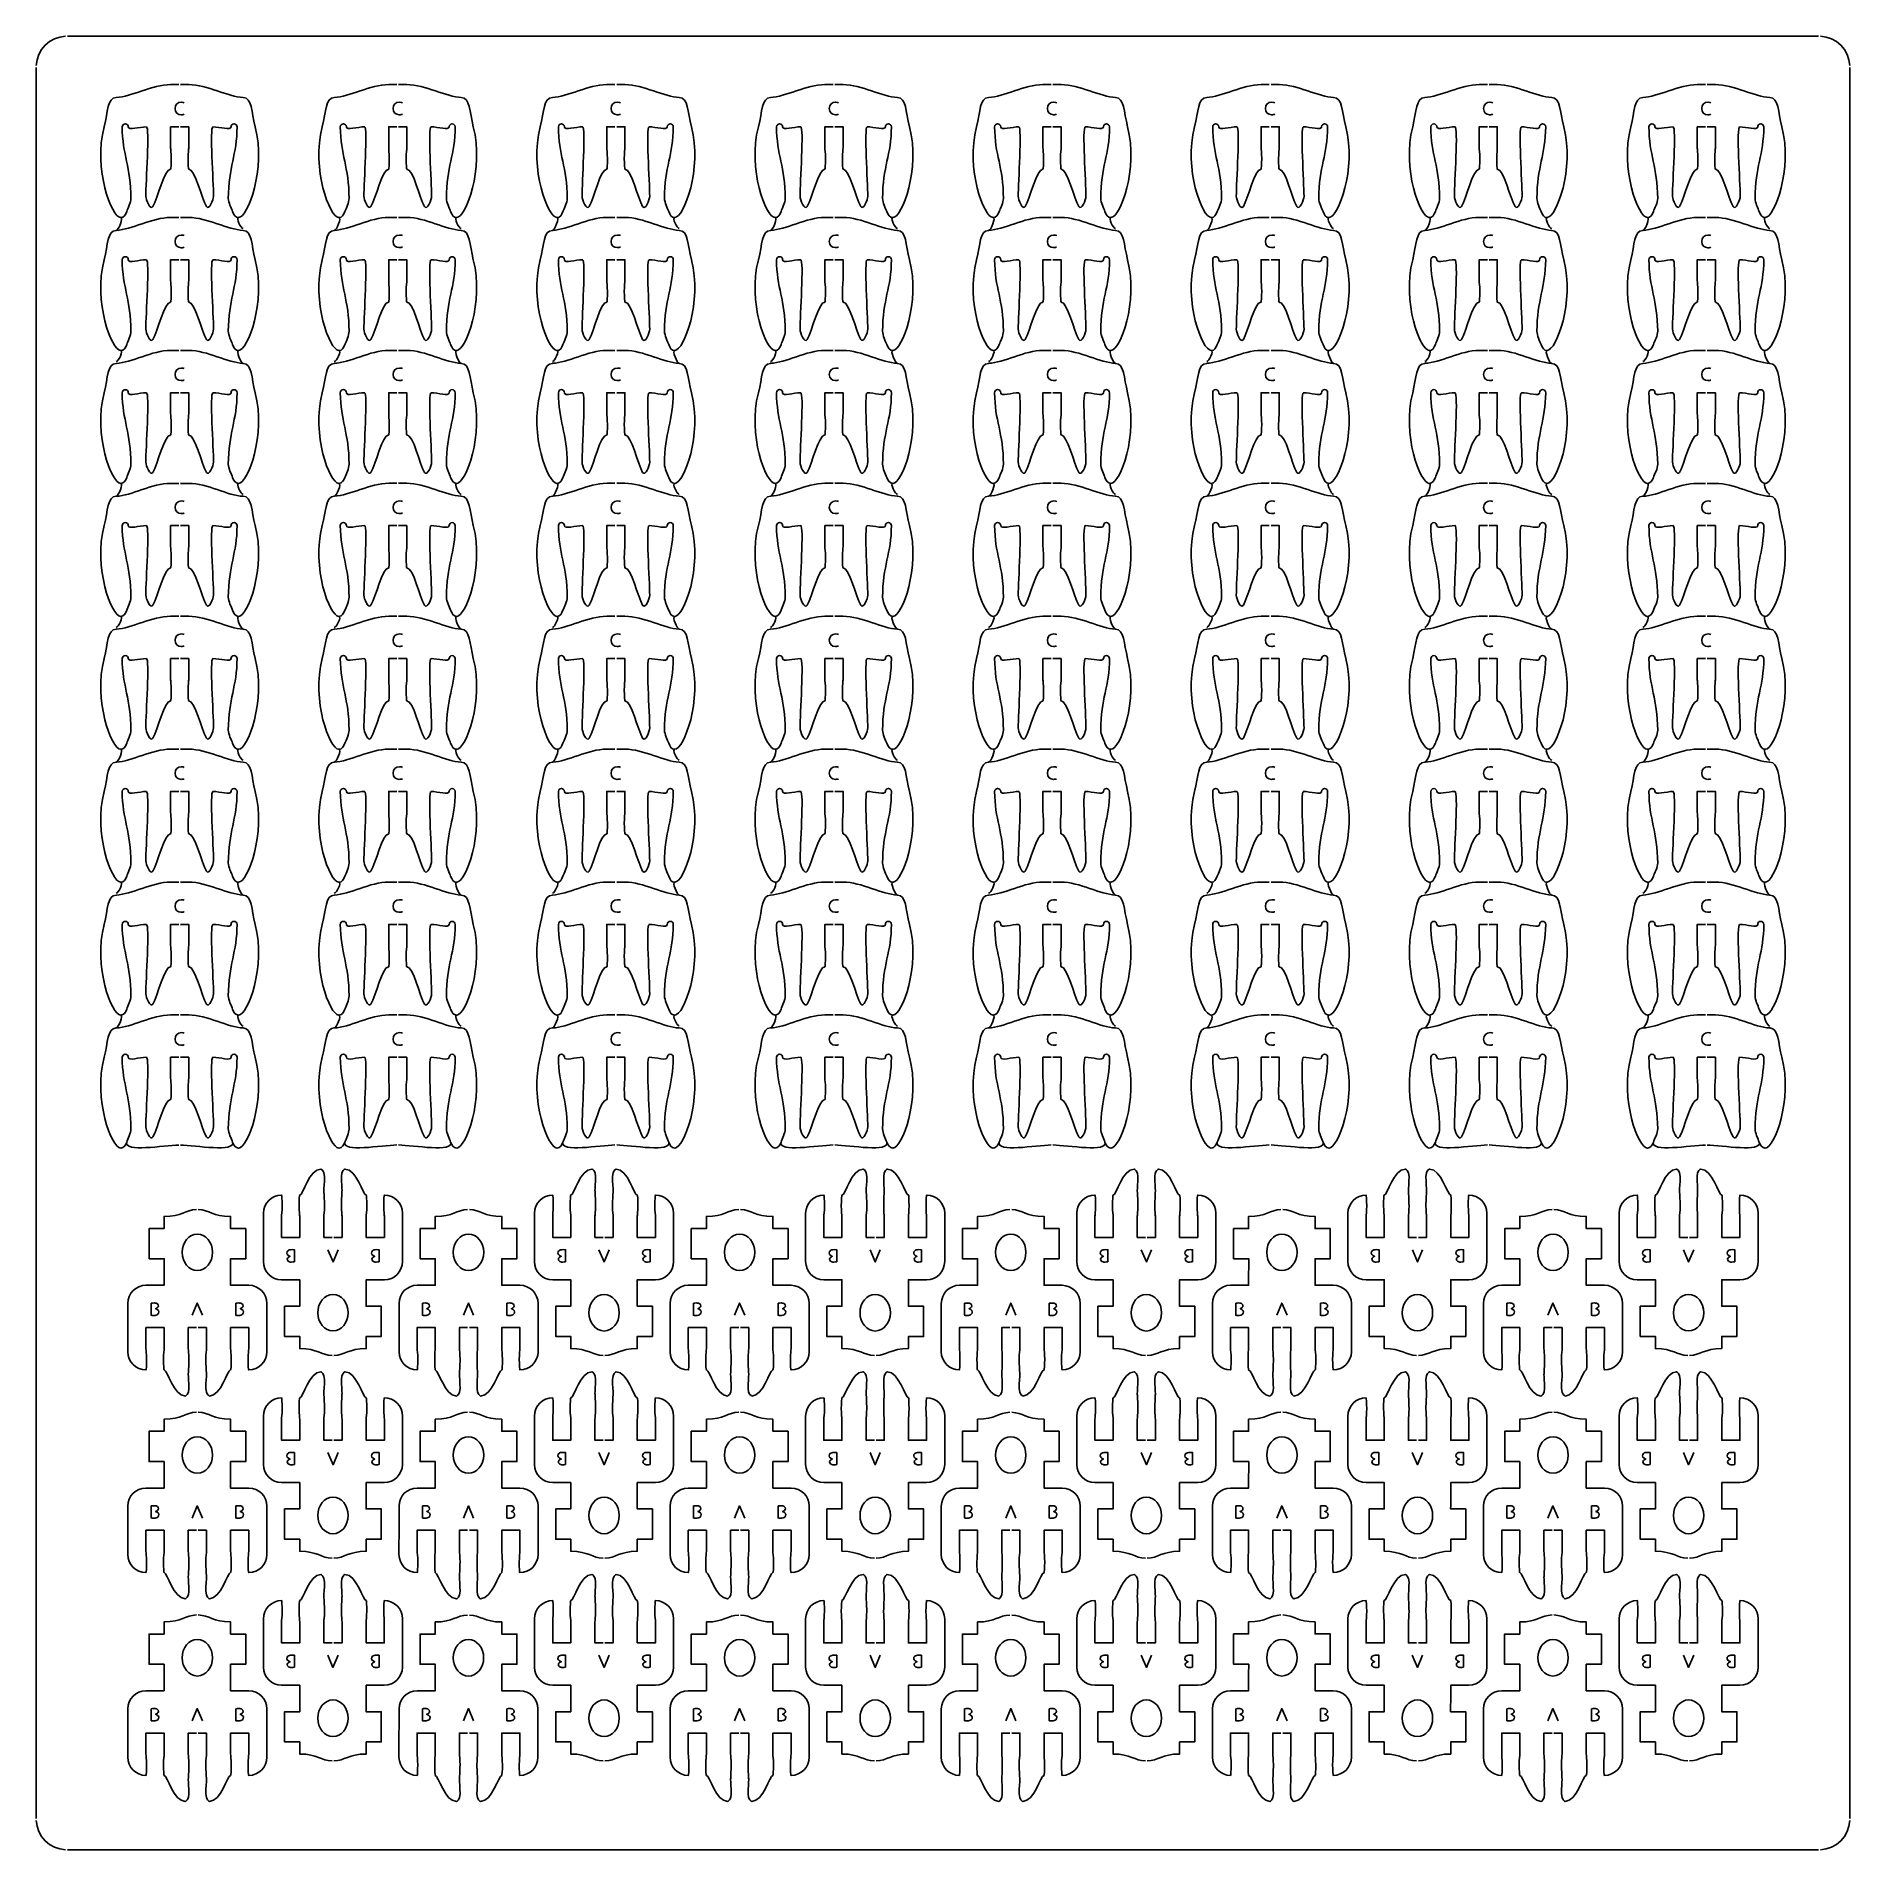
# Model space of a CAD drawing. Extents: x 0 to 300, y 0 to 300.
import ezdxf

# ---------------------------------------------------------------- set-up
doc = ezdxf.new("R2010")
doc.units = 0
doc.header["$MEASUREMENT"] = 0
doc.layers.add('DEFAULT', color=7, linetype='CONTINUOUS')

msp = doc.modelspace()

# ---------------------------------------------------------------- linework, layer by layer
at = {"layer": 'DEFAULT', "color": 1}
for points in [[(294.85, 300.1), (5.15, 300.1)], [(0, 5.25), (0, 294.95)], [(300, 5.25), (300, 294.95)], [(294.85, 0.1), (5.15, 0.1)]]:
    msp.add_lwpolyline(points, dxfattribs=at)
at = {"layer": 'DEFAULT', "color": 250}
for points in [[(49.92, 99.36), (49.09, 97.34), (48.23, 99.36)], [(94.78, 99.36), (93.94, 97.34), (93.09, 99.36)], [(139.63, 99.36), (138.79, 97.33), (137.94, 99.36)], [(184.49, 99.35), (183.65, 97.33), (182.8, 99.35)], [(229.34, 99.36), (228.5, 97.34), (227.65, 99.36)], [(274.19, 99.36), (273.35, 97.34), (272.5, 99.36)], [(25.8, 88.51), (26.64, 90.53), (27.5, 88.51)], [(70.66, 88.51), (71.5, 90.53), (72.35, 88.51)], [(115.51, 88.51), (116.35, 90.53), (117.2, 88.51)], [(160.37, 88.51), (161.2, 90.53), (162.06, 88.51)], [(205.22, 88.51), (206.05, 90.53), (206.91, 88.51)], [(250.07, 88.51), (250.91, 90.53), (251.76, 88.51)], [(49.92, 65.82), (49.09, 63.8), (48.23, 65.82)], [(94.78, 65.82), (93.94, 63.8), (93.09, 65.82)], [(139.63, 65.82), (138.79, 63.8), (137.94, 65.82)], [(184.49, 65.82), (183.65, 63.8), (182.79, 65.82)], [(229.34, 65.82), (228.5, 63.8), (227.64, 65.82)], [(274.19, 65.82), (273.35, 63.8), (272.5, 65.82)], [(25.8, 54.97), (26.64, 56.99), (27.49, 54.97)], [(70.66, 54.97), (71.5, 56.99), (72.35, 54.97)], [(115.51, 54.97), (116.35, 56.99), (117.2, 54.97)], [(160.37, 54.97), (161.2, 56.99), (162.06, 54.97)], [(205.22, 54.97), (206.05, 56.99), (206.91, 54.97)], [(250.07, 54.97), (250.91, 56.99), (251.76, 54.97)], [(49.92, 32.28), (49.08, 30.26), (48.23, 32.28)], [(94.78, 32.28), (93.94, 30.26), (93.09, 32.28)], [(139.63, 32.28), (138.79, 30.26), (137.94, 32.28)], [(184.48, 32.28), (183.65, 30.26), (182.79, 32.28)], [(229.33, 32.28), (228.5, 30.26), (227.64, 32.28)], [(274.19, 32.28), (273.35, 30.26), (272.5, 32.28)], [(25.8, 21.43), (26.64, 23.45), (27.49, 21.43)], [(70.66, 21.43), (71.5, 23.45), (72.35, 21.43)], [(115.51, 21.43), (116.35, 23.45), (117.2, 21.43)], [(160.37, 21.43), (161.2, 23.45), (162.06, 21.43)], [(205.21, 21.43), (206.05, 23.46), (206.91, 21.43)], [(250.07, 21.43), (250.91, 23.45), (251.76, 21.43)]]:
    msp.add_lwpolyline(points, dxfattribs=at)
at = {"layer": 'DEFAULT', "color": 1}
for points in [[(0, 295.25), (0.08, 297.88), (2.22, 300.02), (4.85, 300.1)], [(300, 295.25), (299.92, 297.88), (297.78, 300.02), (295.15, 300.1)], [(13.22, 267.98), (13.59, 267.98), (14.48, 270.11), (13.98, 270.11)], [(34.23, 268.28), (33.86, 268.28), (32.96, 270.11), (33.47, 270.11)], [(49.3, 267.98), (49.67, 267.98), (50.56, 270.11), (50.06, 270.11)], [(70.3, 268.28), (69.93, 268.28), (69.04, 270.11), (69.55, 270.11)], [(85.38, 267.98), (85.75, 267.98), (86.64, 270.11), (86.13, 270.11)], [(106.38, 268.28), (106.01, 268.28), (105.12, 270.11), (105.63, 270.11)], [(121.46, 267.98), (121.83, 267.98), (122.72, 270.11), (122.21, 270.11)], [(142.46, 268.28), (142.09, 268.28), (141.2, 270.11), (141.71, 270.11)], [(157.54, 267.98), (157.91, 267.98), (158.8, 270.11), (158.29, 270.11)], [(178.54, 268.28), (178.17, 268.28), (177.28, 270.11), (177.79, 270.11)], [(193.62, 267.98), (193.99, 267.98), (194.88, 270.11), (194.37, 270.11)], [(214.62, 268.28), (214.25, 268.28), (213.36, 270.11), (213.87, 270.11)], [(229.7, 267.98), (230.07, 267.98), (230.96, 270.11), (230.45, 270.11)], [(250.7, 268.28), (250.33, 268.28), (249.44, 270.11), (249.94, 270.11)], [(265.77, 267.98), (266.14, 267.98), (267.04, 270.11), (266.53, 270.11)], [(286.78, 268.28), (286.41, 268.28), (285.52, 270.11), (286.02, 270.11)], [(13.22, 246.29), (13.59, 246.29), (14.48, 248.12), (13.98, 248.12)], [(34.23, 245.99), (33.86, 245.99), (32.96, 248.12), (33.47, 248.12)], [(49.3, 246.29), (49.67, 246.29), (50.56, 248.12), (50.06, 248.12)], [(70.3, 245.99), (69.93, 245.99), (69.04, 248.12), (69.55, 248.12)], [(85.38, 246.29), (85.75, 246.29), (86.64, 248.12), (86.13, 248.12)], [(106.38, 245.99), (106.01, 245.99), (105.12, 248.12), (105.63, 248.12)], [(121.46, 246.29), (121.83, 246.29), (122.72, 248.12), (122.21, 248.12)], [(142.46, 245.99), (142.09, 245.99), (141.2, 248.12), (141.71, 248.12)], [(157.54, 246.29), (157.91, 246.29), (158.8, 248.12), (158.29, 248.12)], [(178.54, 245.99), (178.17, 245.99), (177.28, 248.12), (177.79, 248.12)], [(193.62, 246.29), (193.99, 246.29), (194.88, 248.12), (194.37, 248.12)], [(214.62, 245.99), (214.25, 245.99), (213.36, 248.12), (213.87, 248.12)], [(229.7, 246.29), (230.07, 246.29), (230.96, 248.12), (230.45, 248.12)], [(250.7, 245.99), (250.33, 245.99), (249.44, 248.12), (249.94, 248.12)], [(265.77, 246.29), (266.14, 246.29), (267.04, 248.12), (266.53, 248.12)], [(286.78, 245.99), (286.41, 245.99), (285.52, 248.12), (286.02, 248.12)], [(13.22, 224), (13.59, 224), (14.48, 226.13), (13.98, 226.13)], [(34.23, 224.3), (33.86, 224.3), (32.96, 226.13), (33.47, 226.13)], [(49.3, 224), (49.67, 224), (50.56, 226.13), (50.06, 226.13)], [(70.3, 224.3), (69.93, 224.3), (69.04, 226.13), (69.55, 226.13)], [(85.38, 224), (85.75, 224), (86.64, 226.13), (86.13, 226.13)], [(106.38, 224.3), (106.01, 224.3), (105.12, 226.13), (105.63, 226.13)], [(121.46, 224), (121.83, 224), (122.72, 226.13), (122.21, 226.13)], [(142.46, 224.3), (142.09, 224.3), (141.2, 226.13), (141.71, 226.13)], [(157.54, 224), (157.91, 224), (158.8, 226.13), (158.29, 226.13)], [(178.54, 224.3), (178.17, 224.3), (177.28, 226.13), (177.79, 226.13)], [(193.62, 224), (193.99, 224), (194.88, 226.13), (194.37, 226.13)], [(214.62, 224.3), (214.25, 224.3), (213.36, 226.13), (213.87, 226.13)], [(229.7, 224), (230.07, 224), (230.96, 226.13), (230.45, 226.13)], [(250.7, 224.3), (250.33, 224.3), (249.44, 226.13), (249.94, 226.13)], [(265.77, 224), (266.14, 224), (267.04, 226.13), (266.53, 226.13)], [(286.78, 224.3), (286.41, 224.3), (285.52, 226.13), (286.02, 226.13)], [(13.22, 202.31), (13.59, 202.31), (14.48, 204.14), (13.98, 204.14)], [(34.23, 202.01), (33.86, 202.01), (32.96, 204.14), (33.47, 204.14)], [(49.3, 202.31), (49.67, 202.31), (50.56, 204.14), (50.06, 204.14)], [(70.3, 202.01), (69.93, 202.01), (69.04, 204.14), (69.55, 204.14)], [(85.38, 202.31), (85.75, 202.31), (86.64, 204.14), (86.13, 204.14)], [(106.38, 202.01), (106.01, 202.01), (105.12, 204.14), (105.63, 204.14)], [(121.46, 202.31), (121.83, 202.31), (122.72, 204.14), (122.21, 204.14)], [(142.46, 202.01), (142.09, 202.01), (141.2, 204.14), (141.71, 204.14)], [(157.54, 202.31), (157.91, 202.31), (158.8, 204.14), (158.29, 204.14)], [(178.54, 202.01), (178.17, 202.01), (177.28, 204.14), (177.79, 204.14)], [(193.62, 202.31), (193.99, 202.31), (194.88, 204.14), (194.37, 204.14)], [(214.62, 202.01), (214.25, 202.01), (213.36, 204.14), (213.87, 204.14)], [(229.7, 202.31), (230.07, 202.31), (230.96, 204.14), (230.45, 204.14)], [(250.7, 202.01), (250.33, 202.01), (249.44, 204.14), (249.94, 204.14)], [(265.77, 202.31), (266.14, 202.31), (267.04, 204.14), (266.53, 204.14)], [(286.78, 202.01), (286.41, 202.01), (285.52, 204.14), (286.02, 204.14)], [(13.22, 180.02), (13.59, 180.02), (14.48, 182.15), (13.98, 182.15)], [(34.23, 180.32), (33.86, 180.32), (32.96, 182.15), (33.47, 182.15)], [(49.3, 180.02), (49.67, 180.02), (50.56, 182.15), (50.06, 182.15)], [(70.3, 180.32), (69.93, 180.32), (69.04, 182.15), (69.55, 182.15)], [(85.38, 180.02), (85.75, 180.02), (86.64, 182.15), (86.13, 182.15)], [(106.38, 180.32), (106.01, 180.32), (105.12, 182.15), (105.63, 182.15)], [(121.46, 180.02), (121.83, 180.02), (122.72, 182.15), (122.21, 182.15)], [(142.46, 180.32), (142.09, 180.32), (141.2, 182.15), (141.71, 182.15)], [(157.54, 180.02), (157.91, 180.02), (158.8, 182.15), (158.29, 182.15)], [(178.54, 180.32), (178.17, 180.32), (177.28, 182.15), (177.79, 182.15)], [(193.62, 180.02), (193.99, 180.02), (194.88, 182.15), (194.37, 182.15)], [(214.62, 180.32), (214.25, 180.32), (213.36, 182.15), (213.87, 182.15)], [(229.7, 180.02), (230.07, 180.02), (230.96, 182.15), (230.45, 182.15)], [(250.7, 180.32), (250.33, 180.32), (249.44, 182.15), (249.94, 182.15)], [(265.77, 180.02), (266.14, 180.02), (267.04, 182.15), (266.53, 182.15)], [(286.78, 180.32), (286.41, 180.32), (285.52, 182.15), (286.02, 182.15)], [(13.22, 158.33), (13.59, 158.33), (14.48, 160.16), (13.98, 160.16)], [(34.23, 158.03), (33.86, 158.03), (32.96, 160.16), (33.47, 160.16)], [(49.3, 158.34), (49.67, 158.34), (50.56, 160.16), (50.06, 160.16)], [(70.3, 158.04), (69.93, 158.04), (69.04, 160.16), (69.55, 160.16)], [(85.38, 158.34), (85.75, 158.34), (86.64, 160.16), (86.13, 160.16)], [(106.38, 158.04), (106.01, 158.04), (105.12, 160.16), (105.63, 160.16)], [(121.46, 158.34), (121.83, 158.34), (122.72, 160.16), (122.21, 160.16)], [(142.46, 158.04), (142.09, 158.04), (141.2, 160.16), (141.71, 160.16)], [(157.54, 158.34), (157.91, 158.34), (158.8, 160.16), (158.29, 160.16)], [(178.54, 158.04), (178.17, 158.04), (177.28, 160.16), (177.79, 160.16)], [(193.62, 158.34), (193.99, 158.34), (194.88, 160.16), (194.37, 160.16)], [(214.62, 158.04), (214.25, 158.04), (213.36, 160.16), (213.87, 160.16)], [(229.7, 158.34), (230.07, 158.34), (230.96, 160.16), (230.45, 160.16)], [(250.7, 158.04), (250.33, 158.04), (249.44, 160.16), (249.94, 160.16)], [(265.77, 158.33), (266.14, 158.33), (267.04, 160.16), (266.53, 160.16)], [(286.78, 158.03), (286.41, 158.03), (285.52, 160.16), (286.02, 160.16)], [(13.22, 136.04), (13.59, 136.04), (14.48, 138.17), (13.98, 138.17)], [(34.23, 136.34), (33.86, 136.34), (32.96, 138.17), (33.47, 138.17)], [(49.3, 136.05), (49.67, 136.05), (50.56, 138.17), (50.06, 138.17)], [(70.3, 136.35), (69.93, 136.35), (69.04, 138.17), (69.55, 138.17)], [(85.38, 136.05), (85.75, 136.05), (86.64, 138.17), (86.13, 138.17)], [(106.38, 136.35), (106.01, 136.35), (105.12, 138.17), (105.63, 138.17)], [(121.46, 136.05), (121.83, 136.05), (122.72, 138.17), (122.21, 138.17)], [(142.46, 136.35), (142.09, 136.35), (141.2, 138.17), (141.71, 138.17)], [(157.54, 136.05), (157.91, 136.05), (158.8, 138.17), (158.29, 138.17)], [(178.54, 136.35), (178.17, 136.35), (177.28, 138.17), (177.79, 138.17)], [(193.62, 136.05), (193.99, 136.05), (194.88, 138.17), (194.37, 138.17)], [(214.62, 136.35), (214.25, 136.35), (213.36, 138.17), (213.87, 138.17)], [(229.7, 136.05), (230.07, 136.05), (230.96, 138.17), (230.45, 138.17)], [(250.7, 136.35), (250.33, 136.35), (249.44, 138.17), (249.94, 138.17)], [(265.77, 136.04), (266.14, 136.04), (267.04, 138.17), (266.53, 138.17)], [(286.78, 136.34), (286.41, 136.34), (285.52, 138.17), (286.02, 138.17)], [(14.97, 117.18), (14.41, 115.4), (21.12, 116.63), (23.57, 116.68)], [(32.47, 117.18), (33.04, 115.4), (26.33, 116.63), (23.87, 116.68)], [(51.05, 117.18), (50.49, 115.4), (57.2, 116.64), (59.65, 116.69)], [(68.55, 117.18), (69.12, 115.4), (62.41, 116.64), (59.95, 116.69)], [(87.13, 117.18), (86.57, 115.4), (93.28, 116.64), (95.73, 116.69)], [(104.63, 117.18), (105.19, 115.4), (98.48, 116.64), (96.03, 116.69)], [(123.21, 117.18), (122.65, 115.4), (129.36, 116.64), (131.81, 116.69)], [(140.71, 117.18), (141.27, 115.4), (134.56, 116.64), (132.11, 116.69)], [(159.29, 117.18), (158.73, 115.4), (165.44, 116.64), (167.89, 116.69)], [(176.79, 117.18), (177.35, 115.4), (170.64, 116.64), (168.19, 116.69)], [(195.37, 117.18), (194.81, 115.4), (201.52, 116.64), (203.97, 116.69)], [(212.87, 117.18), (213.43, 115.4), (206.72, 116.64), (204.27, 116.69)], [(231.45, 117.18), (230.89, 115.4), (237.6, 116.64), (240.05, 116.69)], [(248.95, 117.18), (249.51, 115.4), (242.8, 116.64), (240.35, 116.69)], [(267.53, 117.18), (266.97, 115.4), (273.68, 116.63), (276.12, 116.68)], [(285.02, 117.18), (285.59, 115.4), (278.88, 116.63), (276.43, 116.68)], [(0, 4.95), (0.08, 2.32), (2.22, 0.18), (4.85, 0.1)], [(295.15, 0.1), (297.78, 0.18), (299.92, 2.32), (300, 4.95)]]:
    msp.add_open_spline(points, degree=3, dxfattribs=at)
for points, knots in [([(23.57, 292.11), (23.12, 292.11), (22.67, 292.11), (22.22, 292.11), (19.18, 292.11), (15.67, 290.05), (13.22, 289.97), (11.74, 289.93), (11.87, 287.61), (11.22, 285.11), (9.41, 278.16), (12.46, 270.11), (13.98, 270.11), (14.53, 270.11), (14.75, 270.55), (14.97, 271.11), (15.17, 271.61), (15.67, 272.62), (15.67, 273.28), (15.67, 278.46), (14.22, 280.51), (14.22, 285.11), (14.22, 285.39), (14.45, 285.62), (14.72, 285.62), (15, 285.62), (15.22, 285.39), (15.22, 285.11), (15.22, 284.48), (17.07, 285.11), (18.22, 285.11), (18.77, 285.11), (18.12, 275.84), (18.12, 273.62), (18.12, 273.05), (18.86, 271.23), (19.3, 271.94), (20.12, 273.3), (21.14, 278.12), (22.22, 278.12), (22.28, 278.12), (22.32, 278.9), (22.32, 279.87), (22.32, 280.83), (22.22, 281.44), (22.22, 281.61), (22.22, 282.78), (22.22, 283.95), (22.22, 285.11), (22.67, 285.11), (23.12, 285.11), (23.57, 285.11)], [0, 0, 0, 0, 3.82, 3.82, 3.82, 4.82, 4.82, 4.82, 5.82, 5.82, 5.82, 6.82, 6.82, 6.82, 7.82, 7.82, 7.82, 8.82, 8.82, 8.82, 9.82, 9.82, 9.82, 10.82, 10.82, 10.82, 11.82, 11.82, 11.82, 12.82, 12.82, 12.82, 13.82, 13.82, 13.82, 14.82, 14.82, 14.82, 15.82, 15.82, 15.82, 16.82, 16.82, 16.82, 17.82, 17.82, 17.82, 27.74, 27.74, 27.74, 31.56, 31.56, 31.56, 31.56]), ([(23.87, 285.11), (24.32, 285.11), (24.77, 285.11), (25.22, 285.11), (25.22, 283.95), (25.22, 282.78), (25.22, 281.61), (25.22, 281.44), (25.12, 280.83), (25.12, 279.87), (25.12, 278.9), (25.17, 278.12), (25.22, 278.12), (26.31, 278.12), (27.33, 273.3), (28.15, 271.94), (28.59, 271.23), (29.32, 273.05), (29.32, 273.62), (29.32, 275.84), (28.67, 285.11), (29.22, 285.11), (30.37, 285.11), (32.22, 284.48), (32.22, 285.11), (32.22, 285.39), (32.45, 285.62), (32.72, 285.62), (33, 285.62), (33.22, 285.39), (33.22, 285.11), (33.22, 280.51), (31.77, 278.46), (31.77, 273.28), (31.77, 272.62), (32.27, 271.61), (32.47, 271.11), (32.69, 270.55), (32.92, 270.11), (33.47, 270.11), (34.99, 270.11), (38.04, 278.16), (36.22, 285.11), (35.57, 287.61), (35.7, 289.93), (34.22, 289.97), (31.78, 290.05), (28.26, 292.11), (25.22, 292.11), (24.77, 292.11), (24.32, 292.11), (23.87, 292.11)], [0, 0, 0, 0, 3.82, 3.82, 3.82, 13.74, 13.74, 13.74, 14.74, 14.74, 14.74, 15.74, 15.74, 15.74, 16.74, 16.74, 16.74, 17.74, 17.74, 17.74, 18.74, 18.74, 18.74, 19.74, 19.74, 19.74, 20.74, 20.74, 20.74, 21.74, 21.74, 21.74, 22.74, 22.74, 22.74, 23.74, 23.74, 23.74, 24.74, 24.74, 24.74, 25.74, 25.74, 25.74, 26.74, 26.74, 26.74, 27.74, 27.74, 27.74, 31.56, 31.56, 31.56, 31.56]), ([(59.65, 292.11), (59.2, 292.11), (58.75, 292.11), (58.3, 292.11), (55.26, 292.11), (51.74, 290.05), (49.3, 289.97), (47.82, 289.93), (47.95, 287.61), (47.3, 285.12), (45.49, 278.16), (48.53, 270.11), (50.05, 270.11), (50.61, 270.11), (50.83, 270.55), (51.05, 271.11), (51.25, 271.61), (51.75, 272.62), (51.75, 273.28), (51.75, 278.47), (50.3, 280.51), (50.3, 285.12), (50.3, 285.39), (50.53, 285.62), (50.8, 285.62), (51.08, 285.62), (51.3, 285.39), (51.3, 285.12), (51.3, 284.48), (53.15, 285.12), (54.3, 285.12), (54.85, 285.12), (54.2, 275.84), (54.2, 273.63), (54.2, 273.05), (54.94, 271.23), (55.37, 271.94), (56.2, 273.3), (57.22, 278.12), (58.3, 278.12), (58.36, 278.12), (58.4, 278.9), (58.4, 279.87), (58.4, 280.83), (58.3, 281.44), (58.3, 281.62), (58.3, 282.78), (58.3, 283.95), (58.3, 285.12), (58.75, 285.12), (59.2, 285.12), (59.65, 285.12)], [0, 0, 0, 0, 3.82, 3.82, 3.82, 4.82, 4.82, 4.82, 5.82, 5.82, 5.82, 6.82, 6.82, 6.82, 7.82, 7.82, 7.82, 8.82, 8.82, 8.82, 9.82, 9.82, 9.82, 10.82, 10.82, 10.82, 11.82, 11.82, 11.82, 12.82, 12.82, 12.82, 13.82, 13.82, 13.82, 14.82, 14.82, 14.82, 15.82, 15.82, 15.82, 16.82, 16.82, 16.82, 17.82, 17.82, 17.82, 27.74, 27.74, 27.74, 31.56, 31.56, 31.56, 31.56]), ([(59.95, 285.12), (60.4, 285.12), (60.85, 285.12), (61.3, 285.12), (61.3, 283.95), (61.3, 282.78), (61.3, 281.62), (61.3, 281.44), (61.2, 280.83), (61.2, 279.87), (61.2, 278.9), (61.25, 278.12), (61.3, 278.12), (62.39, 278.12), (63.41, 273.3), (64.23, 271.94), (64.67, 271.23), (65.4, 273.05), (65.4, 273.63), (65.4, 275.84), (64.75, 285.12), (65.3, 285.12), (66.45, 285.12), (68.3, 284.48), (68.3, 285.12), (68.3, 285.39), (68.53, 285.62), (68.8, 285.62), (69.08, 285.62), (69.3, 285.39), (69.3, 285.12), (69.3, 280.51), (67.85, 278.47), (67.85, 273.28), (67.85, 272.62), (68.35, 271.61), (68.55, 271.11), (68.77, 270.55), (69, 270.11), (69.55, 270.11), (71.07, 270.11), (74.12, 278.16), (72.3, 285.12), (71.65, 287.61), (71.78, 289.93), (70.3, 289.97), (67.86, 290.05), (64.34, 292.11), (61.3, 292.11), (60.85, 292.11), (60.4, 292.11), (59.95, 292.11)], [0, 0, 0, 0, 3.82, 3.82, 3.82, 13.74, 13.74, 13.74, 14.74, 14.74, 14.74, 15.74, 15.74, 15.74, 16.74, 16.74, 16.74, 17.74, 17.74, 17.74, 18.74, 18.74, 18.74, 19.74, 19.74, 19.74, 20.74, 20.74, 20.74, 21.74, 21.74, 21.74, 22.74, 22.74, 22.74, 23.74, 23.74, 23.74, 24.74, 24.74, 24.74, 25.74, 25.74, 25.74, 26.74, 26.74, 26.74, 27.74, 27.74, 27.74, 31.56, 31.56, 31.56, 31.56]), ([(95.73, 292.11), (95.28, 292.11), (94.83, 292.11), (94.38, 292.11), (91.34, 292.11), (87.82, 290.05), (85.38, 289.97), (83.9, 289.93), (84.03, 287.61), (83.38, 285.12), (81.57, 278.16), (84.61, 270.11), (86.13, 270.11), (86.69, 270.11), (86.91, 270.55), (87.13, 271.11), (87.33, 271.61), (87.83, 272.62), (87.83, 273.28), (87.83, 278.47), (86.38, 280.51), (86.38, 285.12), (86.38, 285.39), (86.61, 285.62), (86.88, 285.62), (87.16, 285.62), (87.38, 285.39), (87.38, 285.12), (87.38, 284.48), (89.23, 285.12), (90.38, 285.12), (90.93, 285.12), (90.28, 275.84), (90.28, 273.63), (90.28, 273.05), (91.02, 271.23), (91.45, 271.94), (92.28, 273.3), (93.29, 278.12), (94.38, 278.12), (94.44, 278.12), (94.48, 278.9), (94.48, 279.87), (94.48, 280.83), (94.38, 281.44), (94.38, 281.62), (94.38, 282.78), (94.38, 283.95), (94.38, 285.12), (94.83, 285.12), (95.28, 285.12), (95.73, 285.12)], [0, 0, 0, 0, 3.82, 3.82, 3.82, 4.82, 4.82, 4.82, 5.82, 5.82, 5.82, 6.82, 6.82, 6.82, 7.82, 7.82, 7.82, 8.82, 8.82, 8.82, 9.82, 9.82, 9.82, 10.82, 10.82, 10.82, 11.82, 11.82, 11.82, 12.82, 12.82, 12.82, 13.82, 13.82, 13.82, 14.82, 14.82, 14.82, 15.82, 15.82, 15.82, 16.82, 16.82, 16.82, 17.82, 17.82, 17.82, 27.74, 27.74, 27.74, 31.56, 31.56, 31.56, 31.56]), ([(96.03, 285.12), (96.48, 285.12), (96.93, 285.12), (97.38, 285.12), (97.38, 283.95), (97.38, 282.78), (97.38, 281.62), (97.38, 281.44), (97.28, 280.83), (97.28, 279.87), (97.28, 278.9), (97.33, 278.12), (97.38, 278.12), (98.47, 278.12), (99.49, 273.3), (100.31, 271.94), (100.75, 271.23), (101.48, 273.05), (101.48, 273.63), (101.48, 275.84), (100.83, 285.12), (101.38, 285.12), (102.53, 285.12), (104.38, 284.48), (104.38, 285.12), (104.38, 285.39), (104.6, 285.62), (104.88, 285.62), (105.16, 285.62), (105.38, 285.39), (105.38, 285.12), (105.38, 280.51), (103.93, 278.47), (103.93, 273.28), (103.93, 272.62), (104.43, 271.61), (104.63, 271.11), (104.85, 270.55), (105.07, 270.11), (105.63, 270.11), (107.15, 270.11), (110.2, 278.16), (108.38, 285.12), (107.73, 287.61), (107.86, 289.93), (106.38, 289.97), (103.94, 290.05), (100.42, 292.11), (97.38, 292.11), (96.93, 292.11), (96.48, 292.11), (96.03, 292.11)], [0, 0, 0, 0, 3.82, 3.82, 3.82, 13.74, 13.74, 13.74, 14.74, 14.74, 14.74, 15.74, 15.74, 15.74, 16.74, 16.74, 16.74, 17.74, 17.74, 17.74, 18.74, 18.74, 18.74, 19.74, 19.74, 19.74, 20.74, 20.74, 20.74, 21.74, 21.74, 21.74, 22.74, 22.74, 22.74, 23.74, 23.74, 23.74, 24.74, 24.74, 24.74, 25.74, 25.74, 25.74, 26.74, 26.74, 26.74, 27.74, 27.74, 27.74, 31.56, 31.56, 31.56, 31.56]), ([(131.81, 292.11), (131.36, 292.11), (130.91, 292.11), (130.46, 292.11), (127.42, 292.11), (123.9, 290.05), (121.46, 289.97), (119.98, 289.93), (120.11, 287.61), (119.46, 285.12), (117.64, 278.16), (120.69, 270.11), (122.21, 270.11), (122.77, 270.11), (122.99, 270.55), (123.21, 271.11), (123.41, 271.61), (123.91, 272.62), (123.91, 273.28), (123.91, 278.47), (122.46, 280.51), (122.46, 285.12), (122.46, 285.39), (122.69, 285.62), (122.96, 285.62), (123.24, 285.62), (123.46, 285.39), (123.46, 285.12), (123.46, 284.48), (125.31, 285.12), (126.46, 285.12), (127.01, 285.12), (126.36, 275.84), (126.36, 273.63), (126.36, 273.05), (127.1, 271.23), (127.53, 271.94), (128.35, 273.3), (129.37, 278.12), (130.46, 278.12), (130.52, 278.12), (130.56, 278.9), (130.56, 279.87), (130.56, 280.83), (130.46, 281.44), (130.46, 281.62), (130.46, 282.78), (130.46, 283.95), (130.46, 285.12), (130.91, 285.12), (131.36, 285.12), (131.81, 285.12)], [0, 0, 0, 0, 3.82, 3.82, 3.82, 4.82, 4.82, 4.82, 5.82, 5.82, 5.82, 6.82, 6.82, 6.82, 7.82, 7.82, 7.82, 8.82, 8.82, 8.82, 9.82, 9.82, 9.82, 10.82, 10.82, 10.82, 11.82, 11.82, 11.82, 12.82, 12.82, 12.82, 13.82, 13.82, 13.82, 14.82, 14.82, 14.82, 15.82, 15.82, 15.82, 16.82, 16.82, 16.82, 17.82, 17.82, 17.82, 27.74, 27.74, 27.74, 31.56, 31.56, 31.56, 31.56]), ([(132.11, 285.12), (132.56, 285.12), (133.01, 285.12), (133.46, 285.12), (133.46, 283.95), (133.46, 282.78), (133.46, 281.62), (133.46, 281.44), (133.36, 280.83), (133.36, 279.87), (133.36, 278.9), (133.41, 278.12), (133.46, 278.12), (134.55, 278.12), (135.57, 273.3), (136.39, 271.94), (136.82, 271.23), (137.56, 273.05), (137.56, 273.63), (137.56, 275.84), (136.91, 285.12), (137.46, 285.12), (138.61, 285.12), (140.46, 284.48), (140.46, 285.12), (140.46, 285.39), (140.68, 285.62), (140.96, 285.62), (141.23, 285.62), (141.46, 285.39), (141.46, 285.12), (141.46, 280.51), (140.01, 278.47), (140.01, 273.28), (140.01, 272.62), (140.5, 271.61), (140.71, 271.11), (140.93, 270.55), (141.15, 270.11), (141.71, 270.11), (143.23, 270.11), (146.28, 278.16), (144.46, 285.12), (143.81, 287.61), (143.94, 289.93), (142.46, 289.97), (140.02, 290.05), (136.5, 292.11), (133.46, 292.11), (133.01, 292.11), (132.56, 292.11), (132.11, 292.11)], [0, 0, 0, 0, 3.82, 3.82, 3.82, 13.74, 13.74, 13.74, 14.74, 14.74, 14.74, 15.74, 15.74, 15.74, 16.74, 16.74, 16.74, 17.74, 17.74, 17.74, 18.74, 18.74, 18.74, 19.74, 19.74, 19.74, 20.74, 20.74, 20.74, 21.74, 21.74, 21.74, 22.74, 22.74, 22.74, 23.74, 23.74, 23.74, 24.74, 24.74, 24.74, 25.74, 25.74, 25.74, 26.74, 26.74, 26.74, 27.74, 27.74, 27.74, 31.56, 31.56, 31.56, 31.56]), ([(167.89, 292.11), (167.44, 292.11), (166.99, 292.11), (166.54, 292.11), (163.5, 292.11), (159.98, 290.05), (157.54, 289.97), (156.06, 289.93), (156.19, 287.61), (155.54, 285.12), (153.72, 278.16), (156.77, 270.11), (158.29, 270.11), (158.85, 270.11), (159.06, 270.55), (159.29, 271.11), (159.49, 271.61), (159.99, 272.62), (159.99, 273.28), (159.99, 278.47), (158.54, 280.51), (158.54, 285.12), (158.54, 285.39), (158.76, 285.62), (159.04, 285.62), (159.31, 285.62), (159.54, 285.39), (159.54, 285.12), (159.54, 284.48), (161.39, 285.12), (162.54, 285.12), (163.09, 285.12), (162.44, 275.84), (162.44, 273.63), (162.44, 273.05), (163.18, 271.23), (163.61, 271.94), (164.43, 273.3), (165.45, 278.12), (166.54, 278.12), (166.6, 278.12), (166.64, 278.9), (166.64, 279.87), (166.64, 280.83), (166.54, 281.44), (166.54, 281.62), (166.54, 282.78), (166.54, 283.95), (166.54, 285.12), (166.99, 285.12), (167.44, 285.12), (167.89, 285.12)], [0, 0, 0, 0, 3.82, 3.82, 3.82, 4.82, 4.82, 4.82, 5.82, 5.82, 5.82, 6.82, 6.82, 6.82, 7.82, 7.82, 7.82, 8.82, 8.82, 8.82, 9.82, 9.82, 9.82, 10.82, 10.82, 10.82, 11.82, 11.82, 11.82, 12.82, 12.82, 12.82, 13.82, 13.82, 13.82, 14.82, 14.82, 14.82, 15.82, 15.82, 15.82, 16.82, 16.82, 16.82, 17.82, 17.82, 17.82, 27.74, 27.74, 27.74, 31.56, 31.56, 31.56, 31.56]), ([(168.19, 285.12), (168.64, 285.12), (169.09, 285.12), (169.54, 285.12), (169.54, 283.95), (169.54, 282.78), (169.54, 281.62), (169.54, 281.44), (169.44, 280.83), (169.44, 279.87), (169.44, 278.9), (169.49, 278.12), (169.54, 278.12), (170.62, 278.12), (171.64, 273.3), (172.47, 271.94), (172.9, 271.23), (173.64, 273.05), (173.64, 273.63), (173.64, 275.84), (172.99, 285.12), (173.54, 285.12), (174.69, 285.12), (176.54, 284.48), (176.54, 285.12), (176.54, 285.39), (176.76, 285.62), (177.04, 285.62), (177.31, 285.62), (177.54, 285.39), (177.54, 285.12), (177.54, 280.51), (176.09, 278.47), (176.09, 273.28), (176.09, 272.62), (176.58, 271.61), (176.79, 271.11), (177.01, 270.55), (177.23, 270.11), (177.79, 270.11), (179.31, 270.11), (182.35, 278.16), (180.54, 285.12), (179.89, 287.61), (180.02, 289.93), (178.54, 289.97), (176.1, 290.05), (172.58, 292.11), (169.54, 292.11), (169.09, 292.11), (168.64, 292.11), (168.19, 292.11)], [0, 0, 0, 0, 3.82, 3.82, 3.82, 13.74, 13.74, 13.74, 14.74, 14.74, 14.74, 15.74, 15.74, 15.74, 16.74, 16.74, 16.74, 17.74, 17.74, 17.74, 18.74, 18.74, 18.74, 19.74, 19.74, 19.74, 20.74, 20.74, 20.74, 21.74, 21.74, 21.74, 22.74, 22.74, 22.74, 23.74, 23.74, 23.74, 24.74, 24.74, 24.74, 25.74, 25.74, 25.74, 26.74, 26.74, 26.74, 27.74, 27.74, 27.74, 31.56, 31.56, 31.56, 31.56]), ([(203.97, 292.11), (203.52, 292.11), (203.07, 292.11), (202.62, 292.11), (199.58, 292.11), (196.06, 290.05), (193.62, 289.97), (192.14, 289.93), (192.27, 287.61), (191.62, 285.12), (189.8, 278.16), (192.85, 270.11), (194.37, 270.11), (194.92, 270.11), (195.14, 270.55), (195.37, 271.11), (195.57, 271.61), (196.07, 272.62), (196.07, 273.28), (196.07, 278.47), (194.62, 280.51), (194.62, 285.12), (194.62, 285.39), (194.84, 285.62), (195.12, 285.62), (195.39, 285.62), (195.62, 285.39), (195.62, 285.12), (195.62, 284.48), (197.47, 285.12), (198.62, 285.12), (199.17, 285.12), (198.52, 275.84), (198.52, 273.63), (198.52, 273.05), (199.26, 271.23), (199.69, 271.94), (200.51, 273.3), (201.53, 278.12), (202.62, 278.12), (202.67, 278.12), (202.72, 278.9), (202.72, 279.87), (202.72, 280.83), (202.62, 281.44), (202.62, 281.62), (202.62, 282.78), (202.62, 283.95), (202.62, 285.12), (203.07, 285.12), (203.52, 285.12), (203.97, 285.12)], [0, 0, 0, 0, 3.82, 3.82, 3.82, 4.82, 4.82, 4.82, 5.82, 5.82, 5.82, 6.82, 6.82, 6.82, 7.82, 7.82, 7.82, 8.82, 8.82, 8.82, 9.82, 9.82, 9.82, 10.82, 10.82, 10.82, 11.82, 11.82, 11.82, 12.82, 12.82, 12.82, 13.82, 13.82, 13.82, 14.82, 14.82, 14.82, 15.82, 15.82, 15.82, 16.82, 16.82, 16.82, 17.82, 17.82, 17.82, 27.74, 27.74, 27.74, 31.56, 31.56, 31.56, 31.56]), ([(204.27, 285.12), (204.72, 285.12), (205.17, 285.12), (205.62, 285.12), (205.62, 283.95), (205.62, 282.78), (205.62, 281.62), (205.62, 281.44), (205.52, 280.83), (205.52, 279.87), (205.52, 278.9), (205.56, 278.12), (205.62, 278.12), (206.7, 278.12), (207.72, 273.3), (208.55, 271.94), (208.98, 271.23), (209.72, 273.05), (209.72, 273.63), (209.72, 275.84), (209.07, 285.12), (209.62, 285.12), (210.77, 285.12), (212.62, 284.48), (212.62, 285.12), (212.62, 285.39), (212.84, 285.62), (213.12, 285.62), (213.39, 285.62), (213.62, 285.39), (213.62, 285.12), (213.62, 280.51), (212.17, 278.47), (212.17, 273.28), (212.17, 272.62), (212.66, 271.61), (212.87, 271.11), (213.09, 270.55), (213.31, 270.11), (213.87, 270.11), (215.39, 270.11), (218.43, 278.16), (216.62, 285.12), (215.97, 287.61), (216.1, 289.93), (214.62, 289.97), (212.18, 290.05), (208.66, 292.11), (205.62, 292.11), (205.17, 292.11), (204.72, 292.11), (204.27, 292.11)], [0, 0, 0, 0, 3.82, 3.82, 3.82, 13.74, 13.74, 13.74, 14.74, 14.74, 14.74, 15.74, 15.74, 15.74, 16.74, 16.74, 16.74, 17.74, 17.74, 17.74, 18.74, 18.74, 18.74, 19.74, 19.74, 19.74, 20.74, 20.74, 20.74, 21.74, 21.74, 21.74, 22.74, 22.74, 22.74, 23.74, 23.74, 23.74, 24.74, 24.74, 24.74, 25.74, 25.74, 25.74, 26.74, 26.74, 26.74, 27.74, 27.74, 27.74, 31.56, 31.56, 31.56, 31.56]), ([(240.05, 292.11), (239.6, 292.11), (239.15, 292.11), (238.7, 292.11), (235.66, 292.11), (232.14, 290.05), (229.69, 289.97), (228.22, 289.93), (228.35, 287.61), (227.7, 285.12), (225.88, 278.16), (228.93, 270.11), (230.45, 270.11), (231, 270.11), (231.22, 270.55), (231.45, 271.11), (231.65, 271.61), (232.15, 272.62), (232.15, 273.28), (232.15, 278.47), (230.7, 280.51), (230.7, 285.12), (230.7, 285.39), (230.92, 285.62), (231.2, 285.62), (231.47, 285.62), (231.7, 285.39), (231.7, 285.12), (231.7, 284.48), (233.55, 285.12), (234.7, 285.12), (235.25, 285.12), (234.6, 275.84), (234.6, 273.63), (234.6, 273.05), (235.34, 271.23), (235.77, 271.94), (236.59, 273.3), (237.61, 278.12), (238.7, 278.12), (238.75, 278.12), (238.8, 278.9), (238.8, 279.87), (238.8, 280.83), (238.7, 281.44), (238.7, 281.62), (238.7, 282.78), (238.7, 283.95), (238.7, 285.12), (239.15, 285.12), (239.6, 285.12), (240.05, 285.12)], [0, 0, 0, 0, 3.82, 3.82, 3.82, 4.82, 4.82, 4.82, 5.82, 5.82, 5.82, 6.82, 6.82, 6.82, 7.82, 7.82, 7.82, 8.82, 8.82, 8.82, 9.82, 9.82, 9.82, 10.82, 10.82, 10.82, 11.82, 11.82, 11.82, 12.82, 12.82, 12.82, 13.82, 13.82, 13.82, 14.82, 14.82, 14.82, 15.82, 15.82, 15.82, 16.82, 16.82, 16.82, 17.82, 17.82, 17.82, 27.74, 27.74, 27.74, 31.56, 31.56, 31.56, 31.56]), ([(240.35, 285.12), (240.8, 285.12), (241.25, 285.12), (241.7, 285.12), (241.7, 283.95), (241.7, 282.78), (241.7, 281.62), (241.7, 281.44), (241.6, 280.83), (241.6, 279.87), (241.6, 278.9), (241.64, 278.12), (241.7, 278.12), (242.78, 278.12), (243.8, 273.3), (244.63, 271.94), (245.06, 271.23), (245.8, 273.05), (245.8, 273.63), (245.8, 275.84), (245.15, 285.12), (245.7, 285.12), (246.85, 285.12), (248.7, 284.48), (248.7, 285.12), (248.7, 285.39), (248.92, 285.62), (249.2, 285.62), (249.47, 285.62), (249.7, 285.39), (249.7, 285.12), (249.7, 280.51), (248.25, 278.47), (248.25, 273.28), (248.25, 272.62), (248.74, 271.61), (248.95, 271.11), (249.17, 270.55), (249.39, 270.11), (249.94, 270.11), (251.46, 270.11), (254.51, 278.16), (252.7, 285.12), (252.05, 287.61), (252.18, 289.93), (250.7, 289.97), (248.25, 290.05), (244.74, 292.11), (241.7, 292.11), (241.25, 292.11), (240.8, 292.11), (240.35, 292.11)], [0, 0, 0, 0, 3.82, 3.82, 3.82, 13.74, 13.74, 13.74, 14.74, 14.74, 14.74, 15.74, 15.74, 15.74, 16.74, 16.74, 16.74, 17.74, 17.74, 17.74, 18.74, 18.74, 18.74, 19.74, 19.74, 19.74, 20.74, 20.74, 20.74, 21.74, 21.74, 21.74, 22.74, 22.74, 22.74, 23.74, 23.74, 23.74, 24.74, 24.74, 24.74, 25.74, 25.74, 25.74, 26.74, 26.74, 26.74, 27.74, 27.74, 27.74, 31.56, 31.56, 31.56, 31.56]), ([(276.12, 292.11), (275.67, 292.11), (275.23, 292.11), (274.78, 292.11), (271.74, 292.11), (268.22, 290.05), (265.77, 289.97), (264.3, 289.93), (264.43, 287.61), (263.78, 285.11), (261.96, 278.16), (265.01, 270.11), (266.53, 270.11), (267.08, 270.11), (267.3, 270.55), (267.53, 271.11), (267.73, 271.61), (268.23, 272.62), (268.23, 273.28), (268.23, 278.46), (266.78, 280.51), (266.78, 285.11), (266.78, 285.39), (267, 285.62), (267.28, 285.62), (267.55, 285.62), (267.78, 285.39), (267.78, 285.11), (267.78, 284.48), (269.63, 285.11), (270.78, 285.11), (271.33, 285.11), (270.68, 275.84), (270.68, 273.62), (270.68, 273.05), (271.41, 271.23), (271.85, 271.94), (272.67, 273.3), (273.69, 278.12), (274.78, 278.12), (274.83, 278.12), (274.88, 278.9), (274.88, 279.87), (274.88, 280.83), (274.78, 281.44), (274.78, 281.61), (274.78, 282.78), (274.78, 283.95), (274.78, 285.11), (275.23, 285.11), (275.67, 285.11), (276.12, 285.11)], [0, 0, 0, 0, 3.82, 3.82, 3.82, 4.82, 4.82, 4.82, 5.82, 5.82, 5.82, 6.82, 6.82, 6.82, 7.82, 7.82, 7.82, 8.82, 8.82, 8.82, 9.82, 9.82, 9.82, 10.82, 10.82, 10.82, 11.82, 11.82, 11.82, 12.82, 12.82, 12.82, 13.82, 13.82, 13.82, 14.82, 14.82, 14.82, 15.82, 15.82, 15.82, 16.82, 16.82, 16.82, 17.82, 17.82, 17.82, 27.74, 27.74, 27.74, 31.56, 31.56, 31.56, 31.56]), ([(276.43, 285.11), (276.88, 285.11), (277.33, 285.11), (277.78, 285.11), (277.78, 283.95), (277.78, 282.78), (277.78, 281.61), (277.78, 281.44), (277.68, 280.83), (277.68, 279.87), (277.68, 278.9), (277.72, 278.12), (277.78, 278.12), (278.86, 278.12), (279.88, 273.3), (280.71, 271.94), (281.14, 271.23), (281.88, 273.05), (281.88, 273.62), (281.88, 275.84), (281.23, 285.11), (281.78, 285.11), (282.93, 285.11), (284.77, 284.48), (284.77, 285.11), (284.77, 285.39), (285, 285.62), (285.28, 285.62), (285.55, 285.62), (285.78, 285.39), (285.78, 285.11), (285.78, 280.51), (284.33, 278.46), (284.33, 273.28), (284.33, 272.62), (284.82, 271.61), (285.02, 271.11), (285.25, 270.55), (285.47, 270.11), (286.02, 270.11), (287.54, 270.11), (290.59, 278.16), (288.77, 285.11), (288.13, 287.61), (288.26, 289.93), (286.78, 289.97), (284.33, 290.05), (280.82, 292.11), (277.78, 292.11), (277.33, 292.11), (276.88, 292.11), (276.43, 292.11)], [0, 0, 0, 0, 3.82, 3.82, 3.82, 13.74, 13.74, 13.74, 14.74, 14.74, 14.74, 15.74, 15.74, 15.74, 16.74, 16.74, 16.74, 17.74, 17.74, 17.74, 18.74, 18.74, 18.74, 19.74, 19.74, 19.74, 20.74, 20.74, 20.74, 21.74, 21.74, 21.74, 22.74, 22.74, 22.74, 23.74, 23.74, 23.74, 24.74, 24.74, 24.74, 25.74, 25.74, 25.74, 26.74, 26.74, 26.74, 27.74, 27.74, 27.74, 31.56, 31.56, 31.56, 31.56]), ([(23.57, 263.13), (23.12, 263.13), (22.67, 263.13), (22.22, 263.13), (22.22, 261.96), (22.22, 260.79), (22.22, 259.63), (22.22, 259.45), (22.32, 258.84), (22.32, 257.88), (22.32, 256.91), (22.28, 256.13), (22.22, 256.13), (21.14, 256.13), (20.12, 251.3), (19.3, 249.95), (18.86, 249.24), (18.12, 251.06), (18.12, 251.63), (18.12, 253.84), (18.77, 263.13), (18.22, 263.13), (17.07, 263.13), (15.22, 262.49), (15.22, 263.13), (15.22, 263.4), (15, 263.63), (14.72, 263.63), (14.45, 263.63), (14.22, 263.4), (14.22, 263.13), (14.22, 258.52), (15.67, 256.48), (15.67, 251.29), (15.67, 250.63), (15.17, 249.62), (14.97, 249.12), (14.75, 248.56), (14.53, 248.12), (13.98, 248.12), (12.46, 248.12), (9.41, 256.17), (11.22, 263.13), (11.87, 265.62), (11.74, 267.94), (13.22, 267.98), (13.23, 267.98), (13.24, 267.98), (13.25, 267.99), (15.69, 268.08), (19.19, 270.12), (22.22, 270.12), (22.67, 270.12), (23.12, 270.12), (23.57, 270.12)], [0, 0, 0, 0, 3.82, 3.82, 3.82, 13.74, 13.74, 13.74, 14.74, 14.74, 14.74, 15.74, 15.74, 15.74, 16.74, 16.74, 16.74, 17.74, 17.74, 17.74, 18.74, 18.74, 18.74, 19.74, 19.74, 19.74, 20.74, 20.74, 20.74, 21.74, 21.74, 21.74, 22.74, 22.74, 22.74, 23.74, 23.74, 23.74, 24.74, 24.74, 24.74, 25.74, 25.74, 25.74, 26.74, 26.74, 26.74, 27.74, 27.74, 27.74, 28.74, 28.74, 28.74, 32.56, 32.56, 32.56, 32.56]), ([(23.87, 270.12), (24.32, 270.12), (24.77, 270.12), (25.22, 270.12), (28.25, 270.12), (31.75, 268.08), (34.2, 267.99), (34.21, 267.98), (34.21, 267.98), (34.22, 267.98), (35.7, 267.94), (35.57, 265.62), (36.22, 263.13), (38.04, 256.17), (34.99, 248.12), (33.47, 248.12), (32.92, 248.12), (32.69, 248.56), (32.47, 249.12), (32.27, 249.62), (31.77, 250.63), (31.77, 251.29), (31.77, 256.48), (33.22, 258.52), (33.22, 263.13), (33.22, 263.4), (33, 263.63), (32.72, 263.63), (32.45, 263.63), (32.22, 263.4), (32.22, 263.13), (32.22, 262.49), (30.37, 263.13), (29.22, 263.13), (28.67, 263.13), (29.32, 253.84), (29.32, 251.63), (29.32, 251.06), (28.59, 249.24), (28.15, 249.95), (27.33, 251.3), (26.31, 256.13), (25.22, 256.13), (25.17, 256.13), (25.12, 256.91), (25.12, 257.88), (25.12, 258.84), (25.22, 259.45), (25.22, 259.63), (25.22, 260.79), (25.22, 261.96), (25.22, 263.13), (24.77, 263.13), (24.32, 263.13), (23.87, 263.13)], [0, 0, 0, 0, 3.82, 3.82, 3.82, 4.82, 4.82, 4.82, 5.82, 5.82, 5.82, 6.82, 6.82, 6.82, 7.82, 7.82, 7.82, 8.82, 8.82, 8.82, 9.82, 9.82, 9.82, 10.82, 10.82, 10.82, 11.82, 11.82, 11.82, 12.82, 12.82, 12.82, 13.82, 13.82, 13.82, 14.82, 14.82, 14.82, 15.82, 15.82, 15.82, 16.82, 16.82, 16.82, 17.82, 17.82, 17.82, 18.82, 18.82, 18.82, 28.74, 28.74, 28.74, 32.56, 32.56, 32.56, 32.56]), ([(59.65, 263.13), (59.2, 263.13), (58.75, 263.13), (58.3, 263.13), (58.3, 261.96), (58.3, 260.79), (58.3, 259.63), (58.3, 259.45), (58.4, 258.84), (58.4, 257.88), (58.4, 256.91), (58.36, 256.13), (58.3, 256.13), (57.22, 256.13), (56.2, 251.31), (55.37, 249.95), (54.94, 249.24), (54.2, 251.06), (54.2, 251.63), (54.2, 253.85), (54.85, 263.13), (54.3, 263.13), (53.15, 263.13), (51.3, 262.49), (51.3, 263.13), (51.3, 263.4), (51.08, 263.63), (50.8, 263.63), (50.53, 263.63), (50.3, 263.4), (50.3, 263.13), (50.3, 258.52), (51.75, 256.48), (51.75, 251.29), (51.75, 250.63), (51.25, 249.62), (51.05, 249.12), (50.83, 248.56), (50.61, 248.12), (50.05, 248.12), (48.53, 248.12), (45.49, 256.17), (47.3, 263.13), (47.95, 265.62), (47.82, 267.94), (49.3, 267.98), (49.31, 267.98), (49.32, 267.98), (49.33, 267.99), (51.77, 268.08), (55.27, 270.13), (58.3, 270.13), (58.75, 270.13), (59.2, 270.13), (59.65, 270.13)], [0, 0, 0, 0, 3.82, 3.82, 3.82, 13.74, 13.74, 13.74, 14.74, 14.74, 14.74, 15.74, 15.74, 15.74, 16.74, 16.74, 16.74, 17.74, 17.74, 17.74, 18.74, 18.74, 18.74, 19.74, 19.74, 19.74, 20.74, 20.74, 20.74, 21.74, 21.74, 21.74, 22.74, 22.74, 22.74, 23.74, 23.74, 23.74, 24.74, 24.74, 24.74, 25.74, 25.74, 25.74, 26.74, 26.74, 26.74, 27.74, 27.74, 27.74, 28.74, 28.74, 28.74, 32.56, 32.56, 32.56, 32.56]), ([(59.95, 270.13), (60.4, 270.13), (60.85, 270.13), (61.3, 270.13), (64.33, 270.13), (67.83, 268.08), (70.28, 267.99), (70.29, 267.98), (70.29, 267.98), (70.3, 267.98), (71.78, 267.94), (71.65, 265.62), (72.3, 263.13), (74.12, 256.17), (71.07, 248.12), (69.55, 248.12), (69, 248.12), (68.77, 248.56), (68.55, 249.12), (68.35, 249.62), (67.85, 250.63), (67.85, 251.29), (67.85, 256.48), (69.3, 258.52), (69.3, 263.13), (69.3, 263.4), (69.08, 263.63), (68.8, 263.63), (68.53, 263.63), (68.3, 263.4), (68.3, 263.13), (68.3, 262.49), (66.45, 263.13), (65.3, 263.13), (64.75, 263.13), (65.4, 253.85), (65.4, 251.63), (65.4, 251.06), (64.67, 249.24), (64.23, 249.95), (63.41, 251.31), (62.39, 256.13), (61.3, 256.13), (61.25, 256.13), (61.2, 256.91), (61.2, 257.88), (61.2, 258.84), (61.3, 259.45), (61.3, 259.63), (61.3, 260.79), (61.3, 261.96), (61.3, 263.13), (60.85, 263.13), (60.4, 263.13), (59.95, 263.13)], [0, 0, 0, 0, 3.82, 3.82, 3.82, 4.82, 4.82, 4.82, 5.82, 5.82, 5.82, 6.82, 6.82, 6.82, 7.82, 7.82, 7.82, 8.82, 8.82, 8.82, 9.82, 9.82, 9.82, 10.82, 10.82, 10.82, 11.82, 11.82, 11.82, 12.82, 12.82, 12.82, 13.82, 13.82, 13.82, 14.82, 14.82, 14.82, 15.82, 15.82, 15.82, 16.82, 16.82, 16.82, 17.82, 17.82, 17.82, 18.82, 18.82, 18.82, 28.74, 28.74, 28.74, 32.56, 32.56, 32.56, 32.56]), ([(95.73, 263.13), (95.28, 263.13), (94.83, 263.13), (94.38, 263.13), (94.38, 261.96), (94.38, 260.79), (94.38, 259.63), (94.38, 259.45), (94.48, 258.84), (94.48, 257.88), (94.48, 256.91), (94.44, 256.13), (94.38, 256.13), (93.29, 256.13), (92.28, 251.31), (91.45, 249.95), (91.02, 249.24), (90.28, 251.06), (90.28, 251.63), (90.28, 253.85), (90.93, 263.13), (90.38, 263.13), (89.23, 263.13), (87.38, 262.49), (87.38, 263.13), (87.38, 263.4), (87.16, 263.63), (86.88, 263.63), (86.61, 263.63), (86.38, 263.4), (86.38, 263.13), (86.38, 258.52), (87.83, 256.48), (87.83, 251.29), (87.83, 250.63), (87.33, 249.62), (87.13, 249.12), (86.91, 248.56), (86.69, 248.12), (86.13, 248.12), (84.61, 248.12), (81.57, 256.17), (83.38, 263.13), (84.03, 265.62), (83.9, 267.94), (85.38, 267.98), (85.39, 267.98), (85.4, 267.98), (85.41, 267.99), (87.85, 268.08), (91.35, 270.13), (94.38, 270.13), (94.83, 270.13), (95.28, 270.13), (95.73, 270.13)], [0, 0, 0, 0, 3.82, 3.82, 3.82, 13.74, 13.74, 13.74, 14.74, 14.74, 14.74, 15.74, 15.74, 15.74, 16.74, 16.74, 16.74, 17.74, 17.74, 17.74, 18.74, 18.74, 18.74, 19.74, 19.74, 19.74, 20.74, 20.74, 20.74, 21.74, 21.74, 21.74, 22.74, 22.74, 22.74, 23.74, 23.74, 23.74, 24.74, 24.74, 24.74, 25.74, 25.74, 25.74, 26.74, 26.74, 26.74, 27.74, 27.74, 27.74, 28.74, 28.74, 28.74, 32.56, 32.56, 32.56, 32.56]), ([(96.03, 270.13), (96.48, 270.13), (96.93, 270.13), (97.38, 270.13), (100.41, 270.13), (103.91, 268.08), (106.35, 267.99), (106.37, 267.98), (106.37, 267.98), (106.38, 267.98), (107.86, 267.94), (107.73, 265.62), (108.38, 263.13), (110.2, 256.17), (107.15, 248.12), (105.63, 248.12), (105.07, 248.12), (104.85, 248.56), (104.63, 249.12), (104.43, 249.62), (103.93, 250.63), (103.93, 251.29), (103.93, 256.48), (105.38, 258.52), (105.38, 263.13), (105.38, 263.4), (105.16, 263.63), (104.88, 263.63), (104.6, 263.63), (104.38, 263.4), (104.38, 263.13), (104.38, 262.49), (102.53, 263.13), (101.38, 263.13), (100.83, 263.13), (101.48, 253.85), (101.48, 251.63), (101.48, 251.06), (100.75, 249.24), (100.31, 249.95), (99.49, 251.31), (98.47, 256.13), (97.38, 256.13), (97.33, 256.13), (97.28, 256.91), (97.28, 257.88), (97.28, 258.84), (97.38, 259.45), (97.38, 259.63), (97.38, 260.79), (97.38, 261.96), (97.38, 263.13), (96.93, 263.13), (96.48, 263.13), (96.03, 263.13)], [0, 0, 0, 0, 3.82, 3.82, 3.82, 4.82, 4.82, 4.82, 5.82, 5.82, 5.82, 6.82, 6.82, 6.82, 7.82, 7.82, 7.82, 8.82, 8.82, 8.82, 9.82, 9.82, 9.82, 10.82, 10.82, 10.82, 11.82, 11.82, 11.82, 12.82, 12.82, 12.82, 13.82, 13.82, 13.82, 14.82, 14.82, 14.82, 15.82, 15.82, 15.82, 16.82, 16.82, 16.82, 17.82, 17.82, 17.82, 18.82, 18.82, 18.82, 28.74, 28.74, 28.74, 32.56, 32.56, 32.56, 32.56]), ([(131.81, 263.13), (131.36, 263.13), (130.91, 263.13), (130.46, 263.13), (130.46, 261.96), (130.46, 260.79), (130.46, 259.63), (130.46, 259.45), (130.56, 258.84), (130.56, 257.88), (130.56, 256.91), (130.52, 256.13), (130.46, 256.13), (129.37, 256.13), (128.35, 251.31), (127.53, 249.95), (127.1, 249.24), (126.36, 251.06), (126.36, 251.63), (126.36, 253.85), (127.01, 263.13), (126.46, 263.13), (125.31, 263.13), (123.46, 262.49), (123.46, 263.13), (123.46, 263.4), (123.24, 263.63), (122.96, 263.63), (122.69, 263.63), (122.46, 263.4), (122.46, 263.13), (122.46, 258.52), (123.91, 256.48), (123.91, 251.29), (123.91, 250.63), (123.41, 249.62), (123.21, 249.12), (122.99, 248.56), (122.77, 248.12), (122.21, 248.12), (120.69, 248.12), (117.64, 256.17), (119.46, 263.13), (120.11, 265.62), (119.98, 267.94), (121.46, 267.98), (121.47, 267.98), (121.48, 267.98), (121.49, 267.99), (123.93, 268.08), (127.43, 270.13), (130.46, 270.13), (130.91, 270.13), (131.36, 270.13), (131.81, 270.13)], [0, 0, 0, 0, 3.82, 3.82, 3.82, 13.74, 13.74, 13.74, 14.74, 14.74, 14.74, 15.74, 15.74, 15.74, 16.74, 16.74, 16.74, 17.74, 17.74, 17.74, 18.74, 18.74, 18.74, 19.74, 19.74, 19.74, 20.74, 20.74, 20.74, 21.74, 21.74, 21.74, 22.74, 22.74, 22.74, 23.74, 23.74, 23.74, 24.74, 24.74, 24.74, 25.74, 25.74, 25.74, 26.74, 26.74, 26.74, 27.74, 27.74, 27.74, 28.74, 28.74, 28.74, 32.56, 32.56, 32.56, 32.56]), ([(132.11, 270.13), (132.56, 270.13), (133.01, 270.13), (133.46, 270.13), (136.49, 270.13), (139.99, 268.08), (142.43, 267.99), (142.44, 267.98), (142.45, 267.98), (142.46, 267.98), (143.94, 267.94), (143.81, 265.62), (144.46, 263.13), (146.28, 256.17), (143.23, 248.12), (141.71, 248.12), (141.15, 248.12), (140.93, 248.56), (140.71, 249.12), (140.5, 249.62), (140.01, 250.63), (140.01, 251.29), (140.01, 256.48), (141.46, 258.52), (141.46, 263.13), (141.46, 263.4), (141.23, 263.63), (140.96, 263.63), (140.68, 263.63), (140.46, 263.4), (140.46, 263.13), (140.46, 262.49), (138.61, 263.13), (137.46, 263.13), (136.91, 263.13), (137.56, 253.85), (137.56, 251.63), (137.56, 251.06), (136.82, 249.24), (136.39, 249.95), (135.57, 251.31), (134.55, 256.13), (133.46, 256.13), (133.41, 256.13), (133.36, 256.91), (133.36, 257.88), (133.36, 258.84), (133.46, 259.45), (133.46, 259.63), (133.46, 260.79), (133.46, 261.96), (133.46, 263.13), (133.01, 263.13), (132.56, 263.13), (132.11, 263.13)], [0, 0, 0, 0, 3.82, 3.82, 3.82, 4.82, 4.82, 4.82, 5.82, 5.82, 5.82, 6.82, 6.82, 6.82, 7.82, 7.82, 7.82, 8.82, 8.82, 8.82, 9.82, 9.82, 9.82, 10.82, 10.82, 10.82, 11.82, 11.82, 11.82, 12.82, 12.82, 12.82, 13.82, 13.82, 13.82, 14.82, 14.82, 14.82, 15.82, 15.82, 15.82, 16.82, 16.82, 16.82, 17.82, 17.82, 17.82, 18.82, 18.82, 18.82, 28.74, 28.74, 28.74, 32.56, 32.56, 32.56, 32.56]), ([(167.89, 263.13), (167.44, 263.13), (166.99, 263.13), (166.54, 263.13), (166.54, 261.96), (166.54, 260.79), (166.54, 259.63), (166.54, 259.45), (166.64, 258.84), (166.64, 257.88), (166.64, 256.91), (166.6, 256.13), (166.54, 256.13), (165.45, 256.13), (164.43, 251.31), (163.61, 249.95), (163.18, 249.24), (162.44, 251.06), (162.44, 251.63), (162.44, 253.85), (163.09, 263.13), (162.54, 263.13), (161.39, 263.13), (159.54, 262.49), (159.54, 263.13), (159.54, 263.4), (159.31, 263.63), (159.04, 263.63), (158.76, 263.63), (158.54, 263.4), (158.54, 263.13), (158.54, 258.52), (159.99, 256.48), (159.99, 251.29), (159.99, 250.63), (159.49, 249.62), (159.29, 249.12), (159.06, 248.56), (158.85, 248.12), (158.29, 248.12), (156.77, 248.12), (153.72, 256.17), (155.54, 263.13), (156.19, 265.62), (156.06, 267.94), (157.54, 267.98), (157.55, 267.98), (157.55, 267.98), (157.56, 267.99), (160.01, 268.08), (163.51, 270.13), (166.54, 270.13), (166.99, 270.13), (167.44, 270.13), (167.89, 270.13)], [0, 0, 0, 0, 3.82, 3.82, 3.82, 13.74, 13.74, 13.74, 14.74, 14.74, 14.74, 15.74, 15.74, 15.74, 16.74, 16.74, 16.74, 17.74, 17.74, 17.74, 18.74, 18.74, 18.74, 19.74, 19.74, 19.74, 20.74, 20.74, 20.74, 21.74, 21.74, 21.74, 22.74, 22.74, 22.74, 23.74, 23.74, 23.74, 24.74, 24.74, 24.74, 25.74, 25.74, 25.74, 26.74, 26.74, 26.74, 27.74, 27.74, 27.74, 28.74, 28.74, 28.74, 32.56, 32.56, 32.56, 32.56]), ([(168.19, 270.13), (168.64, 270.13), (169.09, 270.13), (169.54, 270.13), (172.57, 270.13), (176.07, 268.08), (178.51, 267.99), (178.52, 267.98), (178.53, 267.98), (178.54, 267.98), (180.02, 267.94), (179.89, 265.62), (180.54, 263.13), (182.35, 256.17), (179.31, 248.12), (177.79, 248.12), (177.23, 248.12), (177.01, 248.56), (176.79, 249.12), (176.58, 249.62), (176.09, 250.63), (176.09, 251.29), (176.09, 256.48), (177.54, 258.52), (177.54, 263.13), (177.54, 263.4), (177.31, 263.63), (177.04, 263.63), (176.76, 263.63), (176.54, 263.4), (176.54, 263.13), (176.54, 262.49), (174.69, 263.13), (173.54, 263.13), (172.99, 263.13), (173.64, 253.85), (173.64, 251.63), (173.64, 251.06), (172.9, 249.24), (172.47, 249.95), (171.64, 251.31), (170.62, 256.13), (169.54, 256.13), (169.49, 256.13), (169.44, 256.91), (169.44, 257.88), (169.44, 258.84), (169.54, 259.45), (169.54, 259.63), (169.54, 260.79), (169.54, 261.96), (169.54, 263.13), (169.09, 263.13), (168.64, 263.13), (168.19, 263.13)], [0, 0, 0, 0, 3.82, 3.82, 3.82, 4.82, 4.82, 4.82, 5.82, 5.82, 5.82, 6.82, 6.82, 6.82, 7.82, 7.82, 7.82, 8.82, 8.82, 8.82, 9.82, 9.82, 9.82, 10.82, 10.82, 10.82, 11.82, 11.82, 11.82, 12.82, 12.82, 12.82, 13.82, 13.82, 13.82, 14.82, 14.82, 14.82, 15.82, 15.82, 15.82, 16.82, 16.82, 16.82, 17.82, 17.82, 17.82, 18.82, 18.82, 18.82, 28.74, 28.74, 28.74, 32.56, 32.56, 32.56, 32.56]), ([(203.97, 263.13), (203.52, 263.13), (203.07, 263.13), (202.62, 263.13), (202.62, 261.96), (202.62, 260.79), (202.62, 259.63), (202.62, 259.45), (202.72, 258.84), (202.72, 257.88), (202.72, 256.91), (202.67, 256.13), (202.62, 256.13), (201.53, 256.13), (200.51, 251.31), (199.69, 249.95), (199.26, 249.24), (198.52, 251.06), (198.52, 251.63), (198.52, 253.85), (199.17, 263.13), (198.62, 263.13), (197.47, 263.13), (195.62, 262.49), (195.62, 263.13), (195.62, 263.4), (195.39, 263.63), (195.12, 263.63), (194.84, 263.63), (194.62, 263.4), (194.62, 263.13), (194.62, 258.52), (196.07, 256.48), (196.07, 251.29), (196.07, 250.63), (195.57, 249.62), (195.37, 249.12), (195.14, 248.56), (194.92, 248.12), (194.37, 248.12), (192.85, 248.12), (189.8, 256.17), (191.62, 263.13), (192.27, 265.62), (192.14, 267.94), (193.62, 267.98), (193.63, 267.98), (193.63, 267.98), (193.64, 267.99), (196.09, 268.08), (199.59, 270.13), (202.62, 270.13), (203.07, 270.13), (203.52, 270.13), (203.97, 270.13)], [0, 0, 0, 0, 3.82, 3.82, 3.82, 13.74, 13.74, 13.74, 14.74, 14.74, 14.74, 15.74, 15.74, 15.74, 16.74, 16.74, 16.74, 17.74, 17.74, 17.74, 18.74, 18.74, 18.74, 19.74, 19.74, 19.74, 20.74, 20.74, 20.74, 21.74, 21.74, 21.74, 22.74, 22.74, 22.74, 23.74, 23.74, 23.74, 24.74, 24.74, 24.74, 25.74, 25.74, 25.74, 26.74, 26.74, 26.74, 27.74, 27.74, 27.74, 28.74, 28.74, 28.74, 32.56, 32.56, 32.56, 32.56]), ([(204.27, 270.13), (204.72, 270.13), (205.17, 270.13), (205.62, 270.13), (208.65, 270.13), (212.15, 268.08), (214.59, 267.99), (214.6, 267.98), (214.61, 267.98), (214.62, 267.98), (216.1, 267.94), (215.97, 265.62), (216.62, 263.13), (218.43, 256.17), (215.39, 248.12), (213.87, 248.12), (213.31, 248.12), (213.09, 248.56), (212.87, 249.12), (212.66, 249.62), (212.17, 250.63), (212.17, 251.29), (212.17, 256.48), (213.62, 258.52), (213.62, 263.13), (213.62, 263.4), (213.39, 263.63), (213.12, 263.63), (212.84, 263.63), (212.62, 263.4), (212.62, 263.13), (212.62, 262.49), (210.77, 263.13), (209.62, 263.13), (209.07, 263.13), (209.72, 253.85), (209.72, 251.63), (209.72, 251.06), (208.98, 249.24), (208.55, 249.95), (207.72, 251.31), (206.7, 256.13), (205.62, 256.13), (205.56, 256.13), (205.52, 256.91), (205.52, 257.88), (205.52, 258.84), (205.62, 259.45), (205.62, 259.63), (205.62, 260.79), (205.62, 261.96), (205.62, 263.13), (205.17, 263.13), (204.72, 263.13), (204.27, 263.13)], [0, 0, 0, 0, 3.82, 3.82, 3.82, 4.82, 4.82, 4.82, 5.82, 5.82, 5.82, 6.82, 6.82, 6.82, 7.82, 7.82, 7.82, 8.82, 8.82, 8.82, 9.82, 9.82, 9.82, 10.82, 10.82, 10.82, 11.82, 11.82, 11.82, 12.82, 12.82, 12.82, 13.82, 13.82, 13.82, 14.82, 14.82, 14.82, 15.82, 15.82, 15.82, 16.82, 16.82, 16.82, 17.82, 17.82, 17.82, 18.82, 18.82, 18.82, 28.74, 28.74, 28.74, 32.56, 32.56, 32.56, 32.56]), ([(240.05, 263.13), (239.6, 263.13), (239.15, 263.13), (238.7, 263.13), (238.7, 261.96), (238.7, 260.79), (238.7, 259.63), (238.7, 259.45), (238.8, 258.84), (238.8, 257.88), (238.8, 256.91), (238.75, 256.13), (238.7, 256.13), (237.61, 256.13), (236.59, 251.31), (235.77, 249.95), (235.34, 249.24), (234.6, 251.06), (234.6, 251.63), (234.6, 253.85), (235.25, 263.13), (234.7, 263.13), (233.55, 263.13), (231.7, 262.49), (231.7, 263.13), (231.7, 263.4), (231.47, 263.63), (231.2, 263.63), (230.92, 263.63), (230.7, 263.4), (230.7, 263.13), (230.7, 258.52), (232.15, 256.48), (232.15, 251.29), (232.15, 250.63), (231.65, 249.62), (231.45, 249.12), (231.22, 248.56), (231, 248.12), (230.45, 248.12), (228.93, 248.12), (225.88, 256.17), (227.7, 263.13), (228.35, 265.62), (228.22, 267.94), (229.69, 267.98), (229.71, 267.98), (229.71, 267.98), (229.72, 267.99), (232.17, 268.08), (235.67, 270.13), (238.7, 270.13), (239.15, 270.13), (239.6, 270.13), (240.05, 270.13)], [0, 0, 0, 0, 3.82, 3.82, 3.82, 13.74, 13.74, 13.74, 14.74, 14.74, 14.74, 15.74, 15.74, 15.74, 16.74, 16.74, 16.74, 17.74, 17.74, 17.74, 18.74, 18.74, 18.74, 19.74, 19.74, 19.74, 20.74, 20.74, 20.74, 21.74, 21.74, 21.74, 22.74, 22.74, 22.74, 23.74, 23.74, 23.74, 24.74, 24.74, 24.74, 25.74, 25.74, 25.74, 26.74, 26.74, 26.74, 27.74, 27.74, 27.74, 28.74, 28.74, 28.74, 32.56, 32.56, 32.56, 32.56]), ([(240.35, 270.13), (240.8, 270.13), (241.25, 270.13), (241.7, 270.13), (244.73, 270.13), (248.23, 268.08), (250.67, 267.99), (250.68, 267.98), (250.69, 267.98), (250.7, 267.98), (252.18, 267.94), (252.05, 265.62), (252.7, 263.13), (254.51, 256.17), (251.46, 248.12), (249.94, 248.12), (249.39, 248.12), (249.17, 248.56), (248.95, 249.12), (248.74, 249.62), (248.25, 250.63), (248.25, 251.29), (248.25, 256.48), (249.7, 258.52), (249.7, 263.13), (249.7, 263.4), (249.47, 263.63), (249.2, 263.63), (248.92, 263.63), (248.7, 263.4), (248.7, 263.13), (248.7, 262.49), (246.85, 263.13), (245.7, 263.13), (245.15, 263.13), (245.8, 253.85), (245.8, 251.63), (245.8, 251.06), (245.06, 249.24), (244.63, 249.95), (243.8, 251.31), (242.78, 256.13), (241.7, 256.13), (241.64, 256.13), (241.6, 256.91), (241.6, 257.88), (241.6, 258.84), (241.7, 259.45), (241.7, 259.63), (241.7, 260.79), (241.7, 261.96), (241.7, 263.13), (241.25, 263.13), (240.8, 263.13), (240.35, 263.13)], [0, 0, 0, 0, 3.82, 3.82, 3.82, 4.82, 4.82, 4.82, 5.82, 5.82, 5.82, 6.82, 6.82, 6.82, 7.82, 7.82, 7.82, 8.82, 8.82, 8.82, 9.82, 9.82, 9.82, 10.82, 10.82, 10.82, 11.82, 11.82, 11.82, 12.82, 12.82, 12.82, 13.82, 13.82, 13.82, 14.82, 14.82, 14.82, 15.82, 15.82, 15.82, 16.82, 16.82, 16.82, 17.82, 17.82, 17.82, 18.82, 18.82, 18.82, 28.74, 28.74, 28.74, 32.56, 32.56, 32.56, 32.56]), ([(276.12, 263.13), (275.67, 263.13), (275.23, 263.13), (274.78, 263.13), (274.78, 261.96), (274.78, 260.79), (274.78, 259.63), (274.78, 259.45), (274.88, 258.84), (274.88, 257.88), (274.88, 256.91), (274.83, 256.13), (274.78, 256.13), (273.69, 256.13), (272.67, 251.3), (271.85, 249.95), (271.41, 249.24), (270.68, 251.06), (270.68, 251.63), (270.68, 253.84), (271.33, 263.13), (270.78, 263.13), (269.63, 263.13), (267.78, 262.49), (267.78, 263.13), (267.78, 263.4), (267.55, 263.63), (267.28, 263.63), (267, 263.63), (266.78, 263.4), (266.78, 263.13), (266.78, 258.52), (268.23, 256.48), (268.23, 251.29), (268.23, 250.63), (267.73, 249.62), (267.53, 249.12), (267.3, 248.56), (267.08, 248.12), (266.53, 248.12), (265.01, 248.12), (261.96, 256.17), (263.78, 263.13), (264.43, 265.62), (264.3, 267.94), (265.77, 267.98), (265.78, 267.98), (265.79, 267.98), (265.8, 267.99), (268.25, 268.08), (271.75, 270.12), (274.78, 270.12), (275.23, 270.12), (275.67, 270.12), (276.12, 270.12)], [0, 0, 0, 0, 3.82, 3.82, 3.82, 13.74, 13.74, 13.74, 14.74, 14.74, 14.74, 15.74, 15.74, 15.74, 16.74, 16.74, 16.74, 17.74, 17.74, 17.74, 18.74, 18.74, 18.74, 19.74, 19.74, 19.74, 20.74, 20.74, 20.74, 21.74, 21.74, 21.74, 22.74, 22.74, 22.74, 23.74, 23.74, 23.74, 24.74, 24.74, 24.74, 25.74, 25.74, 25.74, 26.74, 26.74, 26.74, 27.74, 27.74, 27.74, 28.74, 28.74, 28.74, 32.56, 32.56, 32.56, 32.56]), ([(276.43, 270.12), (276.88, 270.12), (277.33, 270.12), (277.78, 270.12), (280.81, 270.12), (284.31, 268.08), (286.75, 267.99), (286.76, 267.98), (286.77, 267.98), (286.78, 267.98), (288.26, 267.94), (288.13, 265.62), (288.77, 263.13), (290.59, 256.17), (287.54, 248.12), (286.02, 248.12), (285.47, 248.12), (285.25, 248.56), (285.02, 249.12), (284.82, 249.62), (284.33, 250.63), (284.33, 251.29), (284.33, 256.48), (285.78, 258.52), (285.78, 263.13), (285.78, 263.4), (285.55, 263.63), (285.28, 263.63), (285, 263.63), (284.77, 263.4), (284.77, 263.13), (284.77, 262.49), (282.93, 263.13), (281.78, 263.13), (281.23, 263.13), (281.88, 253.84), (281.88, 251.63), (281.88, 251.06), (281.14, 249.24), (280.71, 249.95), (279.88, 251.3), (278.86, 256.13), (277.78, 256.13), (277.72, 256.13), (277.68, 256.91), (277.68, 257.88), (277.68, 258.84), (277.78, 259.45), (277.78, 259.63), (277.78, 260.79), (277.78, 261.96), (277.78, 263.13), (277.33, 263.13), (276.88, 263.13), (276.43, 263.13)], [0, 0, 0, 0, 3.82, 3.82, 3.82, 4.82, 4.82, 4.82, 5.82, 5.82, 5.82, 6.82, 6.82, 6.82, 7.82, 7.82, 7.82, 8.82, 8.82, 8.82, 9.82, 9.82, 9.82, 10.82, 10.82, 10.82, 11.82, 11.82, 11.82, 12.82, 12.82, 12.82, 13.82, 13.82, 13.82, 14.82, 14.82, 14.82, 15.82, 15.82, 15.82, 16.82, 16.82, 16.82, 17.82, 17.82, 17.82, 18.82, 18.82, 18.82, 28.74, 28.74, 28.74, 32.56, 32.56, 32.56, 32.56]), ([(23.57, 241.13), (23.12, 241.13), (22.67, 241.13), (22.22, 241.13), (22.22, 239.97), (22.22, 238.8), (22.22, 237.63), (22.22, 237.46), (22.32, 236.85), (22.32, 235.88), (22.32, 234.92), (22.28, 234.13), (22.22, 234.13), (21.14, 234.13), (20.12, 229.32), (19.3, 227.96), (18.86, 227.25), (18.12, 229.07), (18.12, 229.64), (18.12, 231.86), (18.77, 241.13), (18.22, 241.13), (17.07, 241.13), (15.22, 240.5), (15.22, 241.13), (15.22, 241.41), (15, 241.63), (14.72, 241.63), (14.45, 241.63), (14.22, 241.41), (14.22, 241.13), (14.22, 236.53), (15.67, 234.48), (15.67, 229.29), (15.67, 228.64), (15.17, 227.63), (14.97, 227.13), (14.75, 226.57), (14.53, 226.13), (13.98, 226.13), (12.46, 226.13), (9.41, 234.18), (11.22, 241.13), (11.87, 243.63), (11.74, 245.95), (13.22, 245.99), (13.23, 245.99), (13.24, 245.99), (13.25, 245.99), (15.69, 246.08), (19.19, 248.13), (22.22, 248.13), (22.67, 248.13), (23.12, 248.13), (23.57, 248.13)], [0, 0, 0, 0, 3.82, 3.82, 3.82, 13.74, 13.74, 13.74, 14.74, 14.74, 14.74, 15.74, 15.74, 15.74, 16.74, 16.74, 16.74, 17.74, 17.74, 17.74, 18.74, 18.74, 18.74, 19.74, 19.74, 19.74, 20.74, 20.74, 20.74, 21.74, 21.74, 21.74, 22.74, 22.74, 22.74, 23.74, 23.74, 23.74, 24.74, 24.74, 24.74, 25.74, 25.74, 25.74, 26.74, 26.74, 26.74, 27.74, 27.74, 27.74, 28.74, 28.74, 28.74, 32.56, 32.56, 32.56, 32.56]), ([(23.87, 248.13), (24.32, 248.13), (24.77, 248.13), (25.22, 248.13), (28.25, 248.13), (31.75, 246.08), (34.2, 245.99), (34.21, 245.99), (34.21, 245.99), (34.22, 245.99), (35.7, 245.95), (35.57, 243.63), (36.22, 241.13), (38.04, 234.18), (34.99, 226.13), (33.47, 226.13), (32.92, 226.13), (32.69, 226.57), (32.47, 227.13), (32.27, 227.63), (31.77, 228.64), (31.77, 229.29), (31.77, 234.48), (33.22, 236.53), (33.22, 241.13), (33.22, 241.41), (33, 241.63), (32.72, 241.63), (32.45, 241.63), (32.22, 241.41), (32.22, 241.13), (32.22, 240.5), (30.37, 241.13), (29.22, 241.13), (28.67, 241.13), (29.32, 231.86), (29.32, 229.64), (29.32, 229.07), (28.59, 227.25), (28.15, 227.96), (27.33, 229.32), (26.31, 234.13), (25.22, 234.13), (25.17, 234.13), (25.12, 234.92), (25.12, 235.88), (25.12, 236.85), (25.22, 237.46), (25.22, 237.63), (25.22, 238.8), (25.22, 239.97), (25.22, 241.13), (24.77, 241.13), (24.32, 241.13), (23.87, 241.13)], [0, 0, 0, 0, 3.82, 3.82, 3.82, 4.82, 4.82, 4.82, 5.82, 5.82, 5.82, 6.82, 6.82, 6.82, 7.82, 7.82, 7.82, 8.82, 8.82, 8.82, 9.82, 9.82, 9.82, 10.82, 10.82, 10.82, 11.82, 11.82, 11.82, 12.82, 12.82, 12.82, 13.82, 13.82, 13.82, 14.82, 14.82, 14.82, 15.82, 15.82, 15.82, 16.82, 16.82, 16.82, 17.82, 17.82, 17.82, 18.82, 18.82, 18.82, 28.74, 28.74, 28.74, 32.56, 32.56, 32.56, 32.56]), ([(59.65, 241.13), (59.2, 241.13), (58.75, 241.13), (58.3, 241.13), (58.3, 239.97), (58.3, 238.8), (58.3, 237.64), (58.3, 237.46), (58.4, 236.85), (58.4, 235.89), (58.4, 234.92), (58.36, 234.14), (58.3, 234.14), (57.22, 234.14), (56.2, 229.32), (55.37, 227.96), (54.94, 227.25), (54.2, 229.07), (54.2, 229.64), (54.2, 231.86), (54.85, 241.13), (54.3, 241.13), (53.15, 241.13), (51.3, 240.5), (51.3, 241.13), (51.3, 241.41), (51.08, 241.64), (50.8, 241.64), (50.53, 241.64), (50.3, 241.41), (50.3, 241.13), (50.3, 236.53), (51.75, 234.48), (51.75, 229.3), (51.75, 228.64), (51.25, 227.63), (51.05, 227.13), (50.83, 226.57), (50.61, 226.13), (50.05, 226.13), (48.53, 226.13), (45.49, 234.18), (47.3, 241.13), (47.95, 243.63), (47.82, 245.95), (49.3, 245.99), (49.31, 245.99), (49.32, 245.99), (49.33, 246), (51.77, 246.08), (55.27, 248.13), (58.3, 248.13), (58.75, 248.13), (59.2, 248.13), (59.65, 248.13)], [0, 0, 0, 0, 3.82, 3.82, 3.82, 13.74, 13.74, 13.74, 14.74, 14.74, 14.74, 15.74, 15.74, 15.74, 16.74, 16.74, 16.74, 17.74, 17.74, 17.74, 18.74, 18.74, 18.74, 19.74, 19.74, 19.74, 20.74, 20.74, 20.74, 21.74, 21.74, 21.74, 22.74, 22.74, 22.74, 23.74, 23.74, 23.74, 24.74, 24.74, 24.74, 25.74, 25.74, 25.74, 26.74, 26.74, 26.74, 27.74, 27.74, 27.74, 28.74, 28.74, 28.74, 32.56, 32.56, 32.56, 32.56]), ([(59.95, 248.13), (60.4, 248.13), (60.85, 248.13), (61.3, 248.13), (64.33, 248.13), (67.83, 246.08), (70.28, 246), (70.29, 245.99), (70.29, 245.99), (70.3, 245.99), (71.78, 245.95), (71.65, 243.63), (72.3, 241.13), (74.12, 234.18), (71.07, 226.13), (69.55, 226.13), (69, 226.13), (68.77, 226.57), (68.55, 227.13), (68.35, 227.63), (67.85, 228.64), (67.85, 229.3), (67.85, 234.48), (69.3, 236.53), (69.3, 241.13), (69.3, 241.41), (69.08, 241.64), (68.8, 241.64), (68.53, 241.64), (68.3, 241.41), (68.3, 241.13), (68.3, 240.5), (66.45, 241.13), (65.3, 241.13), (64.75, 241.13), (65.4, 231.86), (65.4, 229.64), (65.4, 229.07), (64.67, 227.25), (64.23, 227.96), (63.41, 229.32), (62.39, 234.14), (61.3, 234.14), (61.25, 234.14), (61.2, 234.92), (61.2, 235.89), (61.2, 236.85), (61.3, 237.46), (61.3, 237.64), (61.3, 238.8), (61.3, 239.97), (61.3, 241.13), (60.85, 241.13), (60.4, 241.13), (59.95, 241.13)], [0, 0, 0, 0, 3.82, 3.82, 3.82, 4.82, 4.82, 4.82, 5.82, 5.82, 5.82, 6.82, 6.82, 6.82, 7.82, 7.82, 7.82, 8.82, 8.82, 8.82, 9.82, 9.82, 9.82, 10.82, 10.82, 10.82, 11.82, 11.82, 11.82, 12.82, 12.82, 12.82, 13.82, 13.82, 13.82, 14.82, 14.82, 14.82, 15.82, 15.82, 15.82, 16.82, 16.82, 16.82, 17.82, 17.82, 17.82, 18.82, 18.82, 18.82, 28.74, 28.74, 28.74, 32.56, 32.56, 32.56, 32.56]), ([(95.73, 241.13), (95.28, 241.13), (94.83, 241.13), (94.38, 241.13), (94.38, 239.97), (94.38, 238.8), (94.38, 237.64), (94.38, 237.46), (94.48, 236.85), (94.48, 235.89), (94.48, 234.92), (94.44, 234.14), (94.38, 234.14), (93.29, 234.14), (92.28, 229.32), (91.45, 227.96), (91.02, 227.25), (90.28, 229.07), (90.28, 229.64), (90.28, 231.86), (90.93, 241.13), (90.38, 241.13), (89.23, 241.13), (87.38, 240.5), (87.38, 241.13), (87.38, 241.41), (87.16, 241.64), (86.88, 241.64), (86.61, 241.64), (86.38, 241.41), (86.38, 241.13), (86.38, 236.53), (87.83, 234.48), (87.83, 229.3), (87.83, 228.64), (87.33, 227.63), (87.13, 227.13), (86.91, 226.57), (86.69, 226.13), (86.13, 226.13), (84.61, 226.13), (81.57, 234.18), (83.38, 241.13), (84.03, 243.63), (83.9, 245.95), (85.38, 245.99), (85.39, 245.99), (85.4, 245.99), (85.41, 246), (87.85, 246.08), (91.35, 248.13), (94.38, 248.13), (94.83, 248.13), (95.28, 248.13), (95.73, 248.13)], [0, 0, 0, 0, 3.82, 3.82, 3.82, 13.74, 13.74, 13.74, 14.74, 14.74, 14.74, 15.74, 15.74, 15.74, 16.74, 16.74, 16.74, 17.74, 17.74, 17.74, 18.74, 18.74, 18.74, 19.74, 19.74, 19.74, 20.74, 20.74, 20.74, 21.74, 21.74, 21.74, 22.74, 22.74, 22.74, 23.74, 23.74, 23.74, 24.74, 24.74, 24.74, 25.74, 25.74, 25.74, 26.74, 26.74, 26.74, 27.74, 27.74, 27.74, 28.74, 28.74, 28.74, 32.56, 32.56, 32.56, 32.56]), ([(96.03, 248.13), (96.48, 248.13), (96.93, 248.13), (97.38, 248.13), (100.41, 248.13), (103.91, 246.08), (106.35, 246), (106.37, 245.99), (106.37, 245.99), (106.38, 245.99), (107.86, 245.95), (107.73, 243.63), (108.38, 241.13), (110.2, 234.18), (107.15, 226.13), (105.63, 226.13), (105.07, 226.13), (104.85, 226.57), (104.63, 227.13), (104.43, 227.63), (103.93, 228.64), (103.93, 229.3), (103.93, 234.48), (105.38, 236.53), (105.38, 241.13), (105.38, 241.41), (105.16, 241.64), (104.88, 241.64), (104.6, 241.64), (104.38, 241.41), (104.38, 241.13), (104.38, 240.5), (102.53, 241.13), (101.38, 241.13), (100.83, 241.13), (101.48, 231.86), (101.48, 229.64), (101.48, 229.07), (100.75, 227.25), (100.31, 227.96), (99.49, 229.32), (98.47, 234.14), (97.38, 234.14), (97.33, 234.14), (97.28, 234.92), (97.28, 235.89), (97.28, 236.85), (97.38, 237.46), (97.38, 237.64), (97.38, 238.8), (97.38, 239.97), (97.38, 241.13), (96.93, 241.13), (96.48, 241.13), (96.03, 241.13)], [0, 0, 0, 0, 3.82, 3.82, 3.82, 4.82, 4.82, 4.82, 5.82, 5.82, 5.82, 6.82, 6.82, 6.82, 7.82, 7.82, 7.82, 8.82, 8.82, 8.82, 9.82, 9.82, 9.82, 10.82, 10.82, 10.82, 11.82, 11.82, 11.82, 12.82, 12.82, 12.82, 13.82, 13.82, 13.82, 14.82, 14.82, 14.82, 15.82, 15.82, 15.82, 16.82, 16.82, 16.82, 17.82, 17.82, 17.82, 18.82, 18.82, 18.82, 28.74, 28.74, 28.74, 32.56, 32.56, 32.56, 32.56]), ([(131.81, 241.13), (131.36, 241.13), (130.91, 241.13), (130.46, 241.13), (130.46, 239.97), (130.46, 238.8), (130.46, 237.64), (130.46, 237.46), (130.56, 236.85), (130.56, 235.89), (130.56, 234.92), (130.52, 234.14), (130.46, 234.14), (129.37, 234.14), (128.35, 229.32), (127.53, 227.96), (127.1, 227.25), (126.36, 229.07), (126.36, 229.64), (126.36, 231.86), (127.01, 241.13), (126.46, 241.13), (125.31, 241.13), (123.46, 240.5), (123.46, 241.13), (123.46, 241.41), (123.24, 241.64), (122.96, 241.64), (122.69, 241.64), (122.46, 241.41), (122.46, 241.13), (122.46, 236.53), (123.91, 234.48), (123.91, 229.3), (123.91, 228.64), (123.41, 227.63), (123.21, 227.13), (122.99, 226.57), (122.77, 226.13), (122.21, 226.13), (120.69, 226.13), (117.64, 234.18), (119.46, 241.13), (120.11, 243.63), (119.98, 245.95), (121.46, 245.99), (121.47, 245.99), (121.48, 245.99), (121.49, 246), (123.93, 246.08), (127.43, 248.13), (130.46, 248.13), (130.91, 248.13), (131.36, 248.13), (131.81, 248.13)], [0, 0, 0, 0, 3.82, 3.82, 3.82, 13.74, 13.74, 13.74, 14.74, 14.74, 14.74, 15.74, 15.74, 15.74, 16.74, 16.74, 16.74, 17.74, 17.74, 17.74, 18.74, 18.74, 18.74, 19.74, 19.74, 19.74, 20.74, 20.74, 20.74, 21.74, 21.74, 21.74, 22.74, 22.74, 22.74, 23.74, 23.74, 23.74, 24.74, 24.74, 24.74, 25.74, 25.74, 25.74, 26.74, 26.74, 26.74, 27.74, 27.74, 27.74, 28.74, 28.74, 28.74, 32.56, 32.56, 32.56, 32.56]), ([(132.11, 248.13), (132.56, 248.13), (133.01, 248.13), (133.46, 248.13), (136.49, 248.13), (139.99, 246.08), (142.43, 246), (142.44, 245.99), (142.45, 245.99), (142.46, 245.99), (143.94, 245.95), (143.81, 243.63), (144.46, 241.13), (146.28, 234.18), (143.23, 226.13), (141.71, 226.13), (141.15, 226.13), (140.93, 226.57), (140.71, 227.13), (140.5, 227.63), (140.01, 228.64), (140.01, 229.3), (140.01, 234.48), (141.46, 236.53), (141.46, 241.13), (141.46, 241.41), (141.23, 241.64), (140.96, 241.64), (140.68, 241.64), (140.46, 241.41), (140.46, 241.13), (140.46, 240.5), (138.61, 241.13), (137.46, 241.13), (136.91, 241.13), (137.56, 231.86), (137.56, 229.64), (137.56, 229.07), (136.82, 227.25), (136.39, 227.96), (135.57, 229.32), (134.55, 234.14), (133.46, 234.14), (133.41, 234.14), (133.36, 234.92), (133.36, 235.89), (133.36, 236.85), (133.46, 237.46), (133.46, 237.64), (133.46, 238.8), (133.46, 239.97), (133.46, 241.13), (133.01, 241.13), (132.56, 241.13), (132.11, 241.13)], [0, 0, 0, 0, 3.82, 3.82, 3.82, 4.82, 4.82, 4.82, 5.82, 5.82, 5.82, 6.82, 6.82, 6.82, 7.82, 7.82, 7.82, 8.82, 8.82, 8.82, 9.82, 9.82, 9.82, 10.82, 10.82, 10.82, 11.82, 11.82, 11.82, 12.82, 12.82, 12.82, 13.82, 13.82, 13.82, 14.82, 14.82, 14.82, 15.82, 15.82, 15.82, 16.82, 16.82, 16.82, 17.82, 17.82, 17.82, 18.82, 18.82, 18.82, 28.74, 28.74, 28.74, 32.56, 32.56, 32.56, 32.56]), ([(167.89, 241.13), (167.44, 241.13), (166.99, 241.13), (166.54, 241.13), (166.54, 239.97), (166.54, 238.8), (166.54, 237.64), (166.54, 237.46), (166.64, 236.85), (166.64, 235.89), (166.64, 234.92), (166.6, 234.14), (166.54, 234.14), (165.45, 234.14), (164.43, 229.32), (163.61, 227.96), (163.18, 227.25), (162.44, 229.07), (162.44, 229.64), (162.44, 231.86), (163.09, 241.13), (162.54, 241.13), (161.39, 241.13), (159.54, 240.5), (159.54, 241.13), (159.54, 241.41), (159.31, 241.64), (159.04, 241.64), (158.76, 241.64), (158.54, 241.41), (158.54, 241.13), (158.54, 236.53), (159.99, 234.48), (159.99, 229.3), (159.99, 228.64), (159.49, 227.63), (159.29, 227.13), (159.06, 226.57), (158.85, 226.13), (158.29, 226.13), (156.77, 226.13), (153.72, 234.18), (155.54, 241.13), (156.19, 243.63), (156.06, 245.95), (157.54, 245.99), (157.55, 245.99), (157.55, 245.99), (157.56, 246), (160.01, 246.08), (163.51, 248.13), (166.54, 248.13), (166.99, 248.13), (167.44, 248.13), (167.89, 248.13)], [0, 0, 0, 0, 3.82, 3.82, 3.82, 13.74, 13.74, 13.74, 14.74, 14.74, 14.74, 15.74, 15.74, 15.74, 16.74, 16.74, 16.74, 17.74, 17.74, 17.74, 18.74, 18.74, 18.74, 19.74, 19.74, 19.74, 20.74, 20.74, 20.74, 21.74, 21.74, 21.74, 22.74, 22.74, 22.74, 23.74, 23.74, 23.74, 24.74, 24.74, 24.74, 25.74, 25.74, 25.74, 26.74, 26.74, 26.74, 27.74, 27.74, 27.74, 28.74, 28.74, 28.74, 32.56, 32.56, 32.56, 32.56]), ([(168.19, 248.13), (168.64, 248.13), (169.09, 248.13), (169.54, 248.13), (172.57, 248.13), (176.07, 246.08), (178.51, 246), (178.52, 245.99), (178.53, 245.99), (178.54, 245.99), (180.02, 245.95), (179.89, 243.63), (180.54, 241.13), (182.35, 234.18), (179.31, 226.13), (177.79, 226.13), (177.23, 226.13), (177.01, 226.57), (176.79, 227.13), (176.58, 227.63), (176.09, 228.64), (176.09, 229.3), (176.09, 234.48), (177.54, 236.53), (177.54, 241.13), (177.54, 241.41), (177.31, 241.64), (177.04, 241.64), (176.76, 241.64), (176.54, 241.41), (176.54, 241.13), (176.54, 240.5), (174.69, 241.13), (173.54, 241.13), (172.99, 241.13), (173.64, 231.86), (173.64, 229.64), (173.64, 229.07), (172.9, 227.25), (172.47, 227.96), (171.64, 229.32), (170.62, 234.14), (169.54, 234.14), (169.49, 234.14), (169.44, 234.92), (169.44, 235.89), (169.44, 236.85), (169.54, 237.46), (169.54, 237.64), (169.54, 238.8), (169.54, 239.97), (169.54, 241.13), (169.09, 241.13), (168.64, 241.13), (168.19, 241.13)], [0, 0, 0, 0, 3.82, 3.82, 3.82, 4.82, 4.82, 4.82, 5.82, 5.82, 5.82, 6.82, 6.82, 6.82, 7.82, 7.82, 7.82, 8.82, 8.82, 8.82, 9.82, 9.82, 9.82, 10.82, 10.82, 10.82, 11.82, 11.82, 11.82, 12.82, 12.82, 12.82, 13.82, 13.82, 13.82, 14.82, 14.82, 14.82, 15.82, 15.82, 15.82, 16.82, 16.82, 16.82, 17.82, 17.82, 17.82, 18.82, 18.82, 18.82, 28.74, 28.74, 28.74, 32.56, 32.56, 32.56, 32.56]), ([(203.97, 241.13), (203.52, 241.13), (203.07, 241.13), (202.62, 241.13), (202.62, 239.97), (202.62, 238.8), (202.62, 237.64), (202.62, 237.46), (202.72, 236.85), (202.72, 235.89), (202.72, 234.92), (202.67, 234.14), (202.62, 234.14), (201.53, 234.14), (200.51, 229.32), (199.69, 227.96), (199.26, 227.25), (198.52, 229.07), (198.52, 229.64), (198.52, 231.86), (199.17, 241.13), (198.62, 241.13), (197.47, 241.13), (195.62, 240.5), (195.62, 241.13), (195.62, 241.41), (195.39, 241.64), (195.12, 241.64), (194.84, 241.64), (194.62, 241.41), (194.62, 241.13), (194.62, 236.53), (196.07, 234.48), (196.07, 229.3), (196.07, 228.64), (195.57, 227.63), (195.37, 227.13), (195.14, 226.57), (194.92, 226.13), (194.37, 226.13), (192.85, 226.13), (189.8, 234.18), (191.62, 241.13), (192.27, 243.63), (192.14, 245.95), (193.62, 245.99), (193.63, 245.99), (193.63, 245.99), (193.64, 246), (196.09, 246.08), (199.59, 248.13), (202.62, 248.13), (203.07, 248.13), (203.52, 248.13), (203.97, 248.13)], [0, 0, 0, 0, 3.82, 3.82, 3.82, 13.74, 13.74, 13.74, 14.74, 14.74, 14.74, 15.74, 15.74, 15.74, 16.74, 16.74, 16.74, 17.74, 17.74, 17.74, 18.74, 18.74, 18.74, 19.74, 19.74, 19.74, 20.74, 20.74, 20.74, 21.74, 21.74, 21.74, 22.74, 22.74, 22.74, 23.74, 23.74, 23.74, 24.74, 24.74, 24.74, 25.74, 25.74, 25.74, 26.74, 26.74, 26.74, 27.74, 27.74, 27.74, 28.74, 28.74, 28.74, 32.56, 32.56, 32.56, 32.56]), ([(204.27, 248.13), (204.72, 248.13), (205.17, 248.13), (205.62, 248.13), (208.65, 248.13), (212.15, 246.08), (214.59, 246), (214.6, 245.99), (214.61, 245.99), (214.62, 245.99), (216.1, 245.95), (215.97, 243.63), (216.62, 241.13), (218.43, 234.18), (215.39, 226.13), (213.87, 226.13), (213.31, 226.13), (213.09, 226.57), (212.87, 227.13), (212.66, 227.63), (212.17, 228.64), (212.17, 229.3), (212.17, 234.48), (213.62, 236.53), (213.62, 241.13), (213.62, 241.41), (213.39, 241.64), (213.12, 241.64), (212.84, 241.64), (212.62, 241.41), (212.62, 241.13), (212.62, 240.5), (210.77, 241.13), (209.62, 241.13), (209.07, 241.13), (209.72, 231.86), (209.72, 229.64), (209.72, 229.07), (208.98, 227.25), (208.55, 227.96), (207.72, 229.32), (206.7, 234.14), (205.62, 234.14), (205.56, 234.14), (205.52, 234.92), (205.52, 235.89), (205.52, 236.85), (205.62, 237.46), (205.62, 237.64), (205.62, 238.8), (205.62, 239.97), (205.62, 241.13), (205.17, 241.13), (204.72, 241.13), (204.27, 241.13)], [0, 0, 0, 0, 3.82, 3.82, 3.82, 4.82, 4.82, 4.82, 5.82, 5.82, 5.82, 6.82, 6.82, 6.82, 7.82, 7.82, 7.82, 8.82, 8.82, 8.82, 9.82, 9.82, 9.82, 10.82, 10.82, 10.82, 11.82, 11.82, 11.82, 12.82, 12.82, 12.82, 13.82, 13.82, 13.82, 14.82, 14.82, 14.82, 15.82, 15.82, 15.82, 16.82, 16.82, 16.82, 17.82, 17.82, 17.82, 18.82, 18.82, 18.82, 28.74, 28.74, 28.74, 32.56, 32.56, 32.56, 32.56]), ([(240.05, 241.13), (239.6, 241.13), (239.15, 241.13), (238.7, 241.13), (238.7, 239.97), (238.7, 238.8), (238.7, 237.64), (238.7, 237.46), (238.8, 236.85), (238.8, 235.89), (238.8, 234.92), (238.75, 234.14), (238.7, 234.14), (237.61, 234.14), (236.59, 229.32), (235.77, 227.96), (235.34, 227.25), (234.6, 229.07), (234.6, 229.64), (234.6, 231.86), (235.25, 241.13), (234.7, 241.13), (233.55, 241.13), (231.7, 240.5), (231.7, 241.13), (231.7, 241.41), (231.47, 241.64), (231.2, 241.64), (230.92, 241.64), (230.7, 241.41), (230.7, 241.13), (230.7, 236.53), (232.15, 234.48), (232.15, 229.3), (232.15, 228.64), (231.65, 227.63), (231.45, 227.13), (231.22, 226.57), (231, 226.13), (230.45, 226.13), (228.93, 226.13), (225.88, 234.18), (227.7, 241.13), (228.35, 243.63), (228.22, 245.95), (229.69, 245.99), (229.71, 245.99), (229.71, 245.99), (229.72, 246), (232.17, 246.08), (235.67, 248.13), (238.7, 248.13), (239.15, 248.13), (239.6, 248.13), (240.05, 248.13)], [0, 0, 0, 0, 3.82, 3.82, 3.82, 13.74, 13.74, 13.74, 14.74, 14.74, 14.74, 15.74, 15.74, 15.74, 16.74, 16.74, 16.74, 17.74, 17.74, 17.74, 18.74, 18.74, 18.74, 19.74, 19.74, 19.74, 20.74, 20.74, 20.74, 21.74, 21.74, 21.74, 22.74, 22.74, 22.74, 23.74, 23.74, 23.74, 24.74, 24.74, 24.74, 25.74, 25.74, 25.74, 26.74, 26.74, 26.74, 27.74, 27.74, 27.74, 28.74, 28.74, 28.74, 32.56, 32.56, 32.56, 32.56]), ([(240.35, 248.13), (240.8, 248.13), (241.25, 248.13), (241.7, 248.13), (244.73, 248.13), (248.23, 246.08), (250.67, 246), (250.68, 245.99), (250.69, 245.99), (250.7, 245.99), (252.18, 245.95), (252.05, 243.63), (252.7, 241.13), (254.51, 234.18), (251.46, 226.13), (249.94, 226.13), (249.39, 226.13), (249.17, 226.57), (248.95, 227.13), (248.74, 227.63), (248.25, 228.64), (248.25, 229.3), (248.25, 234.48), (249.7, 236.53), (249.7, 241.13), (249.7, 241.41), (249.47, 241.64), (249.2, 241.64), (248.92, 241.64), (248.7, 241.41), (248.7, 241.13), (248.7, 240.5), (246.85, 241.13), (245.7, 241.13), (245.15, 241.13), (245.8, 231.86), (245.8, 229.64), (245.8, 229.07), (245.06, 227.25), (244.63, 227.96), (243.8, 229.32), (242.78, 234.14), (241.7, 234.14), (241.64, 234.14), (241.6, 234.92), (241.6, 235.89), (241.6, 236.85), (241.7, 237.46), (241.7, 237.64), (241.7, 238.8), (241.7, 239.97), (241.7, 241.13), (241.25, 241.13), (240.8, 241.13), (240.35, 241.13)], [0, 0, 0, 0, 3.82, 3.82, 3.82, 4.82, 4.82, 4.82, 5.82, 5.82, 5.82, 6.82, 6.82, 6.82, 7.82, 7.82, 7.82, 8.82, 8.82, 8.82, 9.82, 9.82, 9.82, 10.82, 10.82, 10.82, 11.82, 11.82, 11.82, 12.82, 12.82, 12.82, 13.82, 13.82, 13.82, 14.82, 14.82, 14.82, 15.82, 15.82, 15.82, 16.82, 16.82, 16.82, 17.82, 17.82, 17.82, 18.82, 18.82, 18.82, 28.74, 28.74, 28.74, 32.56, 32.56, 32.56, 32.56]), ([(276.12, 241.13), (275.67, 241.13), (275.23, 241.13), (274.78, 241.13), (274.78, 239.97), (274.78, 238.8), (274.78, 237.63), (274.78, 237.46), (274.88, 236.85), (274.88, 235.88), (274.88, 234.92), (274.83, 234.13), (274.78, 234.13), (273.69, 234.13), (272.67, 229.32), (271.85, 227.96), (271.41, 227.25), (270.68, 229.07), (270.68, 229.64), (270.68, 231.86), (271.33, 241.13), (270.78, 241.13), (269.63, 241.13), (267.78, 240.5), (267.78, 241.13), (267.78, 241.41), (267.55, 241.63), (267.28, 241.63), (267, 241.63), (266.78, 241.41), (266.78, 241.13), (266.78, 236.53), (268.23, 234.48), (268.23, 229.29), (268.23, 228.64), (267.73, 227.63), (267.53, 227.13), (267.3, 226.57), (267.08, 226.13), (266.53, 226.13), (265.01, 226.13), (261.96, 234.18), (263.78, 241.13), (264.43, 243.63), (264.3, 245.95), (265.77, 245.99), (265.78, 245.99), (265.79, 245.99), (265.8, 245.99), (268.25, 246.08), (271.75, 248.13), (274.78, 248.13), (275.23, 248.13), (275.67, 248.13), (276.12, 248.13)], [0, 0, 0, 0, 3.82, 3.82, 3.82, 13.74, 13.74, 13.74, 14.74, 14.74, 14.74, 15.74, 15.74, 15.74, 16.74, 16.74, 16.74, 17.74, 17.74, 17.74, 18.74, 18.74, 18.74, 19.74, 19.74, 19.74, 20.74, 20.74, 20.74, 21.74, 21.74, 21.74, 22.74, 22.74, 22.74, 23.74, 23.74, 23.74, 24.74, 24.74, 24.74, 25.74, 25.74, 25.74, 26.74, 26.74, 26.74, 27.74, 27.74, 27.74, 28.74, 28.74, 28.74, 32.56, 32.56, 32.56, 32.56]), ([(276.43, 248.13), (276.88, 248.13), (277.33, 248.13), (277.78, 248.13), (280.81, 248.13), (284.31, 246.08), (286.75, 245.99), (286.76, 245.99), (286.77, 245.99), (286.78, 245.99), (288.26, 245.95), (288.13, 243.63), (288.77, 241.13), (290.59, 234.18), (287.54, 226.13), (286.02, 226.13), (285.47, 226.13), (285.25, 226.57), (285.02, 227.13), (284.82, 227.63), (284.33, 228.64), (284.33, 229.29), (284.33, 234.48), (285.78, 236.53), (285.78, 241.13), (285.78, 241.41), (285.55, 241.63), (285.28, 241.63), (285, 241.63), (284.77, 241.41), (284.77, 241.13), (284.77, 240.5), (282.93, 241.13), (281.78, 241.13), (281.23, 241.13), (281.88, 231.86), (281.88, 229.64), (281.88, 229.07), (281.14, 227.25), (280.71, 227.96), (279.88, 229.32), (278.86, 234.13), (277.78, 234.13), (277.72, 234.13), (277.68, 234.92), (277.68, 235.88), (277.68, 236.85), (277.78, 237.46), (277.78, 237.63), (277.78, 238.8), (277.78, 239.97), (277.78, 241.13), (277.33, 241.13), (276.88, 241.13), (276.43, 241.13)], [0, 0, 0, 0, 3.82, 3.82, 3.82, 4.82, 4.82, 4.82, 5.82, 5.82, 5.82, 6.82, 6.82, 6.82, 7.82, 7.82, 7.82, 8.82, 8.82, 8.82, 9.82, 9.82, 9.82, 10.82, 10.82, 10.82, 11.82, 11.82, 11.82, 12.82, 12.82, 12.82, 13.82, 13.82, 13.82, 14.82, 14.82, 14.82, 15.82, 15.82, 15.82, 16.82, 16.82, 16.82, 17.82, 17.82, 17.82, 18.82, 18.82, 18.82, 28.74, 28.74, 28.74, 32.56, 32.56, 32.56, 32.56]), ([(23.57, 219.15), (23.12, 219.15), (22.67, 219.15), (22.22, 219.15), (22.22, 217.98), (22.22, 216.81), (22.22, 215.65), (22.22, 215.47), (22.32, 214.86), (22.32, 213.9), (22.32, 212.93), (22.28, 212.15), (22.22, 212.15), (21.14, 212.15), (20.12, 207.33), (19.3, 205.97), (18.86, 205.26), (18.12, 207.08), (18.12, 207.66), (18.12, 209.87), (18.77, 219.15), (18.22, 219.15), (17.07, 219.15), (15.22, 218.51), (15.22, 219.15), (15.22, 219.42), (15, 219.65), (14.72, 219.65), (14.45, 219.65), (14.22, 219.42), (14.22, 219.15), (14.22, 214.54), (15.67, 212.5), (15.67, 207.31), (15.67, 206.65), (15.17, 205.64), (14.97, 205.14), (14.75, 204.58), (14.53, 204.14), (13.98, 204.14), (12.46, 204.14), (9.41, 212.19), (11.22, 219.15), (11.87, 221.64), (11.74, 223.96), (13.22, 224), (13.23, 224), (13.24, 224), (13.25, 224.01), (15.69, 224.09), (19.19, 226.14), (22.22, 226.14), (22.67, 226.14), (23.12, 226.14), (23.57, 226.14)], [0, 0, 0, 0, 3.82, 3.82, 3.82, 13.74, 13.74, 13.74, 14.74, 14.74, 14.74, 15.74, 15.74, 15.74, 16.74, 16.74, 16.74, 17.74, 17.74, 17.74, 18.74, 18.74, 18.74, 19.74, 19.74, 19.74, 20.74, 20.74, 20.74, 21.74, 21.74, 21.74, 22.74, 22.74, 22.74, 23.74, 23.74, 23.74, 24.74, 24.74, 24.74, 25.74, 25.74, 25.74, 26.74, 26.74, 26.74, 27.74, 27.74, 27.74, 28.74, 28.74, 28.74, 32.56, 32.56, 32.56, 32.56]), ([(23.87, 226.14), (24.32, 226.14), (24.77, 226.14), (25.22, 226.14), (28.25, 226.14), (31.75, 224.09), (34.2, 224.01), (34.21, 224), (34.21, 224), (34.22, 224), (35.7, 223.96), (35.57, 221.64), (36.22, 219.15), (38.04, 212.19), (34.99, 204.14), (33.47, 204.14), (32.92, 204.14), (32.69, 204.58), (32.47, 205.14), (32.27, 205.64), (31.77, 206.65), (31.77, 207.31), (31.77, 212.5), (33.22, 214.54), (33.22, 219.15), (33.22, 219.42), (33, 219.65), (32.72, 219.65), (32.45, 219.65), (32.22, 219.42), (32.22, 219.15), (32.22, 218.51), (30.37, 219.15), (29.22, 219.15), (28.67, 219.15), (29.32, 209.87), (29.32, 207.66), (29.32, 207.08), (28.59, 205.26), (28.15, 205.97), (27.33, 207.33), (26.31, 212.15), (25.22, 212.15), (25.17, 212.15), (25.12, 212.93), (25.12, 213.9), (25.12, 214.86), (25.22, 215.47), (25.22, 215.65), (25.22, 216.81), (25.22, 217.98), (25.22, 219.15), (24.77, 219.15), (24.32, 219.15), (23.87, 219.15)], [0, 0, 0, 0, 3.82, 3.82, 3.82, 4.82, 4.82, 4.82, 5.82, 5.82, 5.82, 6.82, 6.82, 6.82, 7.82, 7.82, 7.82, 8.82, 8.82, 8.82, 9.82, 9.82, 9.82, 10.82, 10.82, 10.82, 11.82, 11.82, 11.82, 12.82, 12.82, 12.82, 13.82, 13.82, 13.82, 14.82, 14.82, 14.82, 15.82, 15.82, 15.82, 16.82, 16.82, 16.82, 17.82, 17.82, 17.82, 18.82, 18.82, 18.82, 28.74, 28.74, 28.74, 32.56, 32.56, 32.56, 32.56]), ([(59.65, 219.15), (59.2, 219.15), (58.75, 219.15), (58.3, 219.15), (58.3, 217.98), (58.3, 216.81), (58.3, 215.65), (58.3, 215.47), (58.4, 214.86), (58.4, 213.9), (58.4, 212.93), (58.36, 212.15), (58.3, 212.15), (57.22, 212.15), (56.2, 207.33), (55.37, 205.97), (54.94, 205.26), (54.2, 207.08), (54.2, 207.66), (54.2, 209.87), (54.85, 219.15), (54.3, 219.15), (53.15, 219.15), (51.3, 218.51), (51.3, 219.15), (51.3, 219.42), (51.08, 219.65), (50.8, 219.65), (50.53, 219.65), (50.3, 219.42), (50.3, 219.15), (50.3, 214.54), (51.75, 212.5), (51.75, 207.31), (51.75, 206.65), (51.25, 205.64), (51.05, 205.14), (50.83, 204.58), (50.61, 204.14), (50.05, 204.14), (48.53, 204.14), (45.49, 212.19), (47.3, 219.15), (47.95, 221.64), (47.82, 223.96), (49.3, 224), (49.31, 224), (49.32, 224), (49.33, 224.01), (51.77, 224.1), (55.27, 226.15), (58.3, 226.15), (58.75, 226.15), (59.2, 226.15), (59.65, 226.15)], [0, 0, 0, 0, 3.82, 3.82, 3.82, 13.74, 13.74, 13.74, 14.74, 14.74, 14.74, 15.74, 15.74, 15.74, 16.74, 16.74, 16.74, 17.74, 17.74, 17.74, 18.74, 18.74, 18.74, 19.74, 19.74, 19.74, 20.74, 20.74, 20.74, 21.74, 21.74, 21.74, 22.74, 22.74, 22.74, 23.74, 23.74, 23.74, 24.74, 24.74, 24.74, 25.74, 25.74, 25.74, 26.74, 26.74, 26.74, 27.74, 27.74, 27.74, 28.74, 28.74, 28.74, 32.56, 32.56, 32.56, 32.56]), ([(59.95, 226.15), (60.4, 226.15), (60.85, 226.15), (61.3, 226.15), (64.33, 226.15), (67.83, 224.1), (70.28, 224.01), (70.29, 224), (70.29, 224), (70.3, 224), (71.78, 223.96), (71.65, 221.64), (72.3, 219.15), (74.12, 212.19), (71.07, 204.14), (69.55, 204.14), (69, 204.14), (68.77, 204.58), (68.55, 205.14), (68.35, 205.64), (67.85, 206.65), (67.85, 207.31), (67.85, 212.5), (69.3, 214.54), (69.3, 219.15), (69.3, 219.42), (69.08, 219.65), (68.8, 219.65), (68.53, 219.65), (68.3, 219.42), (68.3, 219.15), (68.3, 218.51), (66.45, 219.15), (65.3, 219.15), (64.75, 219.15), (65.4, 209.87), (65.4, 207.66), (65.4, 207.08), (64.67, 205.26), (64.23, 205.97), (63.41, 207.33), (62.39, 212.15), (61.3, 212.15), (61.25, 212.15), (61.2, 212.93), (61.2, 213.9), (61.2, 214.86), (61.3, 215.47), (61.3, 215.65), (61.3, 216.81), (61.3, 217.98), (61.3, 219.15), (60.85, 219.15), (60.4, 219.15), (59.95, 219.15)], [0, 0, 0, 0, 3.82, 3.82, 3.82, 4.82, 4.82, 4.82, 5.82, 5.82, 5.82, 6.82, 6.82, 6.82, 7.82, 7.82, 7.82, 8.82, 8.82, 8.82, 9.82, 9.82, 9.82, 10.82, 10.82, 10.82, 11.82, 11.82, 11.82, 12.82, 12.82, 12.82, 13.82, 13.82, 13.82, 14.82, 14.82, 14.82, 15.82, 15.82, 15.82, 16.82, 16.82, 16.82, 17.82, 17.82, 17.82, 18.82, 18.82, 18.82, 28.74, 28.74, 28.74, 32.56, 32.56, 32.56, 32.56]), ([(95.73, 219.15), (95.28, 219.15), (94.83, 219.15), (94.38, 219.15), (94.38, 217.98), (94.38, 216.81), (94.38, 215.65), (94.38, 215.47), (94.48, 214.86), (94.48, 213.9), (94.48, 212.93), (94.44, 212.15), (94.38, 212.15), (93.29, 212.15), (92.28, 207.33), (91.45, 205.97), (91.02, 205.26), (90.28, 207.08), (90.28, 207.66), (90.28, 209.87), (90.93, 219.15), (90.38, 219.15), (89.23, 219.15), (87.38, 218.51), (87.38, 219.15), (87.38, 219.42), (87.16, 219.65), (86.88, 219.65), (86.61, 219.65), (86.38, 219.42), (86.38, 219.15), (86.38, 214.54), (87.83, 212.5), (87.83, 207.31), (87.83, 206.65), (87.33, 205.64), (87.13, 205.14), (86.91, 204.58), (86.69, 204.14), (86.13, 204.14), (84.61, 204.14), (81.57, 212.19), (83.38, 219.15), (84.03, 221.64), (83.9, 223.96), (85.38, 224), (85.39, 224), (85.4, 224), (85.41, 224.01), (87.85, 224.1), (91.35, 226.15), (94.38, 226.15), (94.83, 226.15), (95.28, 226.15), (95.73, 226.15)], [0, 0, 0, 0, 3.82, 3.82, 3.82, 13.74, 13.74, 13.74, 14.74, 14.74, 14.74, 15.74, 15.74, 15.74, 16.74, 16.74, 16.74, 17.74, 17.74, 17.74, 18.74, 18.74, 18.74, 19.74, 19.74, 19.74, 20.74, 20.74, 20.74, 21.74, 21.74, 21.74, 22.74, 22.74, 22.74, 23.74, 23.74, 23.74, 24.74, 24.74, 24.74, 25.74, 25.74, 25.74, 26.74, 26.74, 26.74, 27.74, 27.74, 27.74, 28.74, 28.74, 28.74, 32.56, 32.56, 32.56, 32.56]), ([(96.03, 226.15), (96.48, 226.15), (96.93, 226.15), (97.38, 226.15), (100.41, 226.15), (103.91, 224.1), (106.35, 224.01), (106.37, 224), (106.37, 224), (106.38, 224), (107.86, 223.96), (107.73, 221.64), (108.38, 219.15), (110.2, 212.19), (107.15, 204.14), (105.63, 204.14), (105.07, 204.14), (104.85, 204.58), (104.63, 205.14), (104.43, 205.64), (103.93, 206.65), (103.93, 207.31), (103.93, 212.5), (105.38, 214.54), (105.38, 219.15), (105.38, 219.42), (105.16, 219.65), (104.88, 219.65), (104.6, 219.65), (104.38, 219.42), (104.38, 219.15), (104.38, 218.51), (102.53, 219.15), (101.38, 219.15), (100.83, 219.15), (101.48, 209.87), (101.48, 207.66), (101.48, 207.08), (100.75, 205.26), (100.31, 205.97), (99.49, 207.33), (98.47, 212.15), (97.38, 212.15), (97.33, 212.15), (97.28, 212.93), (97.28, 213.9), (97.28, 214.86), (97.38, 215.47), (97.38, 215.65), (97.38, 216.81), (97.38, 217.98), (97.38, 219.15), (96.93, 219.15), (96.48, 219.15), (96.03, 219.15)], [0, 0, 0, 0, 3.82, 3.82, 3.82, 4.82, 4.82, 4.82, 5.82, 5.82, 5.82, 6.82, 6.82, 6.82, 7.82, 7.82, 7.82, 8.82, 8.82, 8.82, 9.82, 9.82, 9.82, 10.82, 10.82, 10.82, 11.82, 11.82, 11.82, 12.82, 12.82, 12.82, 13.82, 13.82, 13.82, 14.82, 14.82, 14.82, 15.82, 15.82, 15.82, 16.82, 16.82, 16.82, 17.82, 17.82, 17.82, 18.82, 18.82, 18.82, 28.74, 28.74, 28.74, 32.56, 32.56, 32.56, 32.56]), ([(131.81, 219.15), (131.36, 219.15), (130.91, 219.15), (130.46, 219.15), (130.46, 217.98), (130.46, 216.81), (130.46, 215.65), (130.46, 215.47), (130.56, 214.86), (130.56, 213.9), (130.56, 212.93), (130.52, 212.15), (130.46, 212.15), (129.37, 212.15), (128.35, 207.33), (127.53, 205.97), (127.1, 205.26), (126.36, 207.08), (126.36, 207.66), (126.36, 209.87), (127.01, 219.15), (126.46, 219.15), (125.31, 219.15), (123.46, 218.51), (123.46, 219.15), (123.46, 219.42), (123.24, 219.65), (122.96, 219.65), (122.69, 219.65), (122.46, 219.42), (122.46, 219.15), (122.46, 214.54), (123.91, 212.5), (123.91, 207.31), (123.91, 206.65), (123.41, 205.64), (123.21, 205.14), (122.99, 204.58), (122.77, 204.14), (122.21, 204.14), (120.69, 204.14), (117.64, 212.19), (119.46, 219.15), (120.11, 221.64), (119.98, 223.96), (121.46, 224), (121.47, 224), (121.48, 224), (121.49, 224.01), (123.93, 224.1), (127.43, 226.15), (130.46, 226.15), (130.91, 226.15), (131.36, 226.15), (131.81, 226.15)], [0, 0, 0, 0, 3.82, 3.82, 3.82, 13.74, 13.74, 13.74, 14.74, 14.74, 14.74, 15.74, 15.74, 15.74, 16.74, 16.74, 16.74, 17.74, 17.74, 17.74, 18.74, 18.74, 18.74, 19.74, 19.74, 19.74, 20.74, 20.74, 20.74, 21.74, 21.74, 21.74, 22.74, 22.74, 22.74, 23.74, 23.74, 23.74, 24.74, 24.74, 24.74, 25.74, 25.74, 25.74, 26.74, 26.74, 26.74, 27.74, 27.74, 27.74, 28.74, 28.74, 28.74, 32.56, 32.56, 32.56, 32.56]), ([(132.11, 226.15), (132.56, 226.15), (133.01, 226.15), (133.46, 226.15), (136.49, 226.15), (139.99, 224.1), (142.43, 224.01), (142.44, 224), (142.45, 224), (142.46, 224), (143.94, 223.96), (143.81, 221.64), (144.46, 219.15), (146.28, 212.19), (143.23, 204.14), (141.71, 204.14), (141.15, 204.14), (140.93, 204.58), (140.71, 205.14), (140.5, 205.64), (140.01, 206.65), (140.01, 207.31), (140.01, 212.5), (141.46, 214.54), (141.46, 219.15), (141.46, 219.42), (141.23, 219.65), (140.96, 219.65), (140.68, 219.65), (140.46, 219.42), (140.46, 219.15), (140.46, 218.51), (138.61, 219.15), (137.46, 219.15), (136.91, 219.15), (137.56, 209.87), (137.56, 207.66), (137.56, 207.08), (136.82, 205.26), (136.39, 205.97), (135.57, 207.33), (134.55, 212.15), (133.46, 212.15), (133.41, 212.15), (133.36, 212.93), (133.36, 213.9), (133.36, 214.86), (133.46, 215.47), (133.46, 215.65), (133.46, 216.81), (133.46, 217.98), (133.46, 219.15), (133.01, 219.15), (132.56, 219.15), (132.11, 219.15)], [0, 0, 0, 0, 3.82, 3.82, 3.82, 4.82, 4.82, 4.82, 5.82, 5.82, 5.82, 6.82, 6.82, 6.82, 7.82, 7.82, 7.82, 8.82, 8.82, 8.82, 9.82, 9.82, 9.82, 10.82, 10.82, 10.82, 11.82, 11.82, 11.82, 12.82, 12.82, 12.82, 13.82, 13.82, 13.82, 14.82, 14.82, 14.82, 15.82, 15.82, 15.82, 16.82, 16.82, 16.82, 17.82, 17.82, 17.82, 18.82, 18.82, 18.82, 28.74, 28.74, 28.74, 32.56, 32.56, 32.56, 32.56]), ([(167.89, 219.15), (167.44, 219.15), (166.99, 219.15), (166.54, 219.15), (166.54, 217.98), (166.54, 216.81), (166.54, 215.65), (166.54, 215.47), (166.64, 214.86), (166.64, 213.9), (166.64, 212.93), (166.6, 212.15), (166.54, 212.15), (165.45, 212.15), (164.43, 207.33), (163.61, 205.97), (163.18, 205.26), (162.44, 207.08), (162.44, 207.66), (162.44, 209.87), (163.09, 219.15), (162.54, 219.15), (161.39, 219.15), (159.54, 218.51), (159.54, 219.15), (159.54, 219.42), (159.31, 219.65), (159.04, 219.65), (158.76, 219.65), (158.54, 219.42), (158.54, 219.15), (158.54, 214.54), (159.99, 212.5), (159.99, 207.31), (159.99, 206.65), (159.49, 205.64), (159.29, 205.14), (159.06, 204.58), (158.85, 204.14), (158.29, 204.14), (156.77, 204.14), (153.72, 212.19), (155.54, 219.15), (156.19, 221.64), (156.06, 223.96), (157.54, 224), (157.55, 224), (157.55, 224), (157.56, 224.01), (160.01, 224.1), (163.51, 226.15), (166.54, 226.15), (166.99, 226.15), (167.44, 226.15), (167.89, 226.15)], [0, 0, 0, 0, 3.82, 3.82, 3.82, 13.74, 13.74, 13.74, 14.74, 14.74, 14.74, 15.74, 15.74, 15.74, 16.74, 16.74, 16.74, 17.74, 17.74, 17.74, 18.74, 18.74, 18.74, 19.74, 19.74, 19.74, 20.74, 20.74, 20.74, 21.74, 21.74, 21.74, 22.74, 22.74, 22.74, 23.74, 23.74, 23.74, 24.74, 24.74, 24.74, 25.74, 25.74, 25.74, 26.74, 26.74, 26.74, 27.74, 27.74, 27.74, 28.74, 28.74, 28.74, 32.56, 32.56, 32.56, 32.56]), ([(168.19, 226.15), (168.64, 226.15), (169.09, 226.15), (169.54, 226.15), (172.57, 226.15), (176.07, 224.1), (178.51, 224.01), (178.52, 224), (178.53, 224), (178.54, 224), (180.02, 223.96), (179.89, 221.64), (180.54, 219.15), (182.35, 212.19), (179.31, 204.14), (177.79, 204.14), (177.23, 204.14), (177.01, 204.58), (176.79, 205.14), (176.58, 205.64), (176.09, 206.65), (176.09, 207.31), (176.09, 212.5), (177.54, 214.54), (177.54, 219.15), (177.54, 219.42), (177.31, 219.65), (177.04, 219.65), (176.76, 219.65), (176.54, 219.42), (176.54, 219.15), (176.54, 218.51), (174.69, 219.15), (173.54, 219.15), (172.99, 219.15), (173.64, 209.87), (173.64, 207.66), (173.64, 207.08), (172.9, 205.26), (172.47, 205.97), (171.64, 207.33), (170.62, 212.15), (169.54, 212.15), (169.49, 212.15), (169.44, 212.93), (169.44, 213.9), (169.44, 214.86), (169.54, 215.47), (169.54, 215.65), (169.54, 216.81), (169.54, 217.98), (169.54, 219.15), (169.09, 219.15), (168.64, 219.15), (168.19, 219.15)], [0, 0, 0, 0, 3.82, 3.82, 3.82, 4.82, 4.82, 4.82, 5.82, 5.82, 5.82, 6.82, 6.82, 6.82, 7.82, 7.82, 7.82, 8.82, 8.82, 8.82, 9.82, 9.82, 9.82, 10.82, 10.82, 10.82, 11.82, 11.82, 11.82, 12.82, 12.82, 12.82, 13.82, 13.82, 13.82, 14.82, 14.82, 14.82, 15.82, 15.82, 15.82, 16.82, 16.82, 16.82, 17.82, 17.82, 17.82, 18.82, 18.82, 18.82, 28.74, 28.74, 28.74, 32.56, 32.56, 32.56, 32.56]), ([(203.97, 219.15), (203.52, 219.15), (203.07, 219.15), (202.62, 219.15), (202.62, 217.98), (202.62, 216.81), (202.62, 215.65), (202.62, 215.47), (202.72, 214.86), (202.72, 213.9), (202.72, 212.93), (202.67, 212.15), (202.62, 212.15), (201.53, 212.15), (200.51, 207.33), (199.69, 205.97), (199.26, 205.26), (198.52, 207.08), (198.52, 207.66), (198.52, 209.87), (199.17, 219.15), (198.62, 219.15), (197.47, 219.15), (195.62, 218.51), (195.62, 219.15), (195.62, 219.42), (195.39, 219.65), (195.12, 219.65), (194.84, 219.65), (194.62, 219.42), (194.62, 219.15), (194.62, 214.54), (196.07, 212.5), (196.07, 207.31), (196.07, 206.65), (195.57, 205.64), (195.37, 205.14), (195.14, 204.58), (194.92, 204.14), (194.37, 204.14), (192.85, 204.14), (189.8, 212.19), (191.62, 219.15), (192.27, 221.64), (192.14, 223.96), (193.62, 224), (193.63, 224), (193.63, 224), (193.64, 224.01), (196.09, 224.1), (199.59, 226.15), (202.62, 226.15), (203.07, 226.15), (203.52, 226.15), (203.97, 226.15)], [0, 0, 0, 0, 3.82, 3.82, 3.82, 13.74, 13.74, 13.74, 14.74, 14.74, 14.74, 15.74, 15.74, 15.74, 16.74, 16.74, 16.74, 17.74, 17.74, 17.74, 18.74, 18.74, 18.74, 19.74, 19.74, 19.74, 20.74, 20.74, 20.74, 21.74, 21.74, 21.74, 22.74, 22.74, 22.74, 23.74, 23.74, 23.74, 24.74, 24.74, 24.74, 25.74, 25.74, 25.74, 26.74, 26.74, 26.74, 27.74, 27.74, 27.74, 28.74, 28.74, 28.74, 32.56, 32.56, 32.56, 32.56]), ([(204.27, 226.15), (204.72, 226.15), (205.17, 226.15), (205.62, 226.15), (208.65, 226.15), (212.15, 224.1), (214.59, 224.01), (214.6, 224), (214.61, 224), (214.62, 224), (216.1, 223.96), (215.97, 221.64), (216.62, 219.15), (218.43, 212.19), (215.39, 204.14), (213.87, 204.14), (213.31, 204.14), (213.09, 204.58), (212.87, 205.14), (212.66, 205.64), (212.17, 206.65), (212.17, 207.31), (212.17, 212.5), (213.62, 214.54), (213.62, 219.15), (213.62, 219.42), (213.39, 219.65), (213.12, 219.65), (212.84, 219.65), (212.62, 219.42), (212.62, 219.15), (212.62, 218.51), (210.77, 219.15), (209.62, 219.15), (209.07, 219.15), (209.72, 209.87), (209.72, 207.66), (209.72, 207.08), (208.98, 205.26), (208.55, 205.97), (207.72, 207.33), (206.7, 212.15), (205.62, 212.15), (205.56, 212.15), (205.52, 212.93), (205.52, 213.9), (205.52, 214.86), (205.62, 215.47), (205.62, 215.65), (205.62, 216.81), (205.62, 217.98), (205.62, 219.15), (205.17, 219.15), (204.72, 219.15), (204.27, 219.15)], [0, 0, 0, 0, 3.82, 3.82, 3.82, 4.82, 4.82, 4.82, 5.82, 5.82, 5.82, 6.82, 6.82, 6.82, 7.82, 7.82, 7.82, 8.82, 8.82, 8.82, 9.82, 9.82, 9.82, 10.82, 10.82, 10.82, 11.82, 11.82, 11.82, 12.82, 12.82, 12.82, 13.82, 13.82, 13.82, 14.82, 14.82, 14.82, 15.82, 15.82, 15.82, 16.82, 16.82, 16.82, 17.82, 17.82, 17.82, 18.82, 18.82, 18.82, 28.74, 28.74, 28.74, 32.56, 32.56, 32.56, 32.56]), ([(240.05, 219.15), (239.6, 219.15), (239.15, 219.15), (238.7, 219.15), (238.7, 217.98), (238.7, 216.81), (238.7, 215.65), (238.7, 215.47), (238.8, 214.86), (238.8, 213.9), (238.8, 212.93), (238.75, 212.15), (238.7, 212.15), (237.61, 212.15), (236.59, 207.33), (235.77, 205.97), (235.34, 205.26), (234.6, 207.08), (234.6, 207.66), (234.6, 209.87), (235.25, 219.15), (234.7, 219.15), (233.55, 219.15), (231.7, 218.51), (231.7, 219.15), (231.7, 219.42), (231.47, 219.65), (231.2, 219.65), (230.92, 219.65), (230.7, 219.42), (230.7, 219.15), (230.7, 214.54), (232.15, 212.5), (232.15, 207.31), (232.15, 206.65), (231.65, 205.64), (231.45, 205.14), (231.22, 204.58), (231, 204.14), (230.45, 204.14), (228.93, 204.14), (225.88, 212.19), (227.7, 219.15), (228.35, 221.64), (228.22, 223.96), (229.69, 224), (229.71, 224), (229.71, 224), (229.72, 224.01), (232.17, 224.1), (235.67, 226.15), (238.7, 226.15), (239.15, 226.15), (239.6, 226.15), (240.05, 226.15)], [0, 0, 0, 0, 3.82, 3.82, 3.82, 13.74, 13.74, 13.74, 14.74, 14.74, 14.74, 15.74, 15.74, 15.74, 16.74, 16.74, 16.74, 17.74, 17.74, 17.74, 18.74, 18.74, 18.74, 19.74, 19.74, 19.74, 20.74, 20.74, 20.74, 21.74, 21.74, 21.74, 22.74, 22.74, 22.74, 23.74, 23.74, 23.74, 24.74, 24.74, 24.74, 25.74, 25.74, 25.74, 26.74, 26.74, 26.74, 27.74, 27.74, 27.74, 28.74, 28.74, 28.74, 32.56, 32.56, 32.56, 32.56]), ([(240.35, 226.15), (240.8, 226.15), (241.25, 226.15), (241.7, 226.15), (244.73, 226.15), (248.23, 224.1), (250.67, 224.01), (250.68, 224), (250.69, 224), (250.7, 224), (252.18, 223.96), (252.05, 221.64), (252.7, 219.15), (254.51, 212.19), (251.46, 204.14), (249.94, 204.14), (249.39, 204.14), (249.17, 204.58), (248.95, 205.14), (248.74, 205.64), (248.25, 206.65), (248.25, 207.31), (248.25, 212.5), (249.7, 214.54), (249.7, 219.15), (249.7, 219.42), (249.47, 219.65), (249.2, 219.65), (248.92, 219.65), (248.7, 219.42), (248.7, 219.15), (248.7, 218.51), (246.85, 219.15), (245.7, 219.15), (245.15, 219.15), (245.8, 209.87), (245.8, 207.66), (245.8, 207.08), (245.06, 205.26), (244.63, 205.97), (243.8, 207.33), (242.78, 212.15), (241.7, 212.15), (241.64, 212.15), (241.6, 212.93), (241.6, 213.9), (241.6, 214.86), (241.7, 215.47), (241.7, 215.65), (241.7, 216.81), (241.7, 217.98), (241.7, 219.15), (241.25, 219.15), (240.8, 219.15), (240.35, 219.15)], [0, 0, 0, 0, 3.82, 3.82, 3.82, 4.82, 4.82, 4.82, 5.82, 5.82, 5.82, 6.82, 6.82, 6.82, 7.82, 7.82, 7.82, 8.82, 8.82, 8.82, 9.82, 9.82, 9.82, 10.82, 10.82, 10.82, 11.82, 11.82, 11.82, 12.82, 12.82, 12.82, 13.82, 13.82, 13.82, 14.82, 14.82, 14.82, 15.82, 15.82, 15.82, 16.82, 16.82, 16.82, 17.82, 17.82, 17.82, 18.82, 18.82, 18.82, 28.74, 28.74, 28.74, 32.56, 32.56, 32.56, 32.56]), ([(276.12, 219.15), (275.67, 219.15), (275.23, 219.15), (274.78, 219.15), (274.78, 217.98), (274.78, 216.81), (274.78, 215.65), (274.78, 215.47), (274.88, 214.86), (274.88, 213.9), (274.88, 212.93), (274.83, 212.15), (274.78, 212.15), (273.69, 212.15), (272.67, 207.33), (271.85, 205.97), (271.41, 205.26), (270.68, 207.08), (270.68, 207.66), (270.68, 209.87), (271.33, 219.15), (270.78, 219.15), (269.63, 219.15), (267.78, 218.51), (267.78, 219.15), (267.78, 219.42), (267.55, 219.65), (267.28, 219.65), (267, 219.65), (266.78, 219.42), (266.78, 219.15), (266.78, 214.54), (268.23, 212.5), (268.23, 207.31), (268.23, 206.65), (267.73, 205.64), (267.53, 205.14), (267.3, 204.58), (267.08, 204.14), (266.53, 204.14), (265.01, 204.14), (261.96, 212.19), (263.78, 219.15), (264.43, 221.64), (264.3, 223.96), (265.77, 224), (265.78, 224), (265.79, 224), (265.8, 224.01), (268.25, 224.09), (271.75, 226.14), (274.78, 226.14), (275.23, 226.14), (275.67, 226.14), (276.12, 226.14)], [0, 0, 0, 0, 3.82, 3.82, 3.82, 13.74, 13.74, 13.74, 14.74, 14.74, 14.74, 15.74, 15.74, 15.74, 16.74, 16.74, 16.74, 17.74, 17.74, 17.74, 18.74, 18.74, 18.74, 19.74, 19.74, 19.74, 20.74, 20.74, 20.74, 21.74, 21.74, 21.74, 22.74, 22.74, 22.74, 23.74, 23.74, 23.74, 24.74, 24.74, 24.74, 25.74, 25.74, 25.74, 26.74, 26.74, 26.74, 27.74, 27.74, 27.74, 28.74, 28.74, 28.74, 32.56, 32.56, 32.56, 32.56]), ([(276.43, 226.14), (276.88, 226.14), (277.33, 226.14), (277.78, 226.14), (280.81, 226.14), (284.31, 224.09), (286.75, 224.01), (286.76, 224), (286.77, 224), (286.78, 224), (288.26, 223.96), (288.13, 221.64), (288.77, 219.15), (290.59, 212.19), (287.54, 204.14), (286.02, 204.14), (285.47, 204.14), (285.25, 204.58), (285.02, 205.14), (284.82, 205.64), (284.33, 206.65), (284.33, 207.31), (284.33, 212.5), (285.78, 214.54), (285.78, 219.15), (285.78, 219.42), (285.55, 219.65), (285.28, 219.65), (285, 219.65), (284.77, 219.42), (284.77, 219.15), (284.77, 218.51), (282.93, 219.15), (281.78, 219.15), (281.23, 219.15), (281.88, 209.87), (281.88, 207.66), (281.88, 207.08), (281.14, 205.26), (280.71, 205.97), (279.88, 207.33), (278.86, 212.15), (277.78, 212.15), (277.72, 212.15), (277.68, 212.93), (277.68, 213.9), (277.68, 214.86), (277.78, 215.47), (277.78, 215.65), (277.78, 216.81), (277.78, 217.98), (277.78, 219.15), (277.33, 219.15), (276.88, 219.15), (276.43, 219.15)], [0, 0, 0, 0, 3.82, 3.82, 3.82, 4.82, 4.82, 4.82, 5.82, 5.82, 5.82, 6.82, 6.82, 6.82, 7.82, 7.82, 7.82, 8.82, 8.82, 8.82, 9.82, 9.82, 9.82, 10.82, 10.82, 10.82, 11.82, 11.82, 11.82, 12.82, 12.82, 12.82, 13.82, 13.82, 13.82, 14.82, 14.82, 14.82, 15.82, 15.82, 15.82, 16.82, 16.82, 16.82, 17.82, 17.82, 17.82, 18.82, 18.82, 18.82, 28.74, 28.74, 28.74, 32.56, 32.56, 32.56, 32.56]), ([(23.57, 197.16), (23.12, 197.16), (22.67, 197.16), (22.22, 197.16), (22.22, 195.99), (22.22, 194.82), (22.22, 193.66), (22.22, 193.48), (22.32, 192.87), (22.32, 191.91), (22.32, 190.94), (22.28, 190.16), (22.22, 190.16), (21.14, 190.16), (20.12, 185.34), (19.3, 183.98), (18.86, 183.27), (18.12, 185.09), (18.12, 185.67), (18.12, 187.88), (18.77, 197.16), (18.22, 197.16), (17.07, 197.16), (15.22, 196.52), (15.22, 197.16), (15.22, 197.43), (15, 197.66), (14.72, 197.66), (14.45, 197.66), (14.22, 197.43), (14.22, 197.16), (14.22, 192.55), (15.67, 190.51), (15.67, 185.32), (15.67, 184.66), (15.17, 183.65), (14.97, 183.15), (14.75, 182.59), (14.53, 182.15), (13.98, 182.15), (12.46, 182.15), (9.41, 190.2), (11.22, 197.16), (11.87, 199.65), (11.74, 201.97), (13.22, 202.01), (13.23, 202.01), (13.24, 202.01), (13.25, 202.02), (15.69, 202.11), (19.19, 204.16), (22.22, 204.16), (22.67, 204.16), (23.12, 204.16), (23.57, 204.16)], [0, 0, 0, 0, 3.82, 3.82, 3.82, 13.74, 13.74, 13.74, 14.74, 14.74, 14.74, 15.74, 15.74, 15.74, 16.74, 16.74, 16.74, 17.74, 17.74, 17.74, 18.74, 18.74, 18.74, 19.74, 19.74, 19.74, 20.74, 20.74, 20.74, 21.74, 21.74, 21.74, 22.74, 22.74, 22.74, 23.74, 23.74, 23.74, 24.74, 24.74, 24.74, 25.74, 25.74, 25.74, 26.74, 26.74, 26.74, 27.74, 27.74, 27.74, 28.74, 28.74, 28.74, 32.56, 32.56, 32.56, 32.56]), ([(23.87, 204.16), (24.32, 204.16), (24.77, 204.16), (25.22, 204.16), (28.25, 204.16), (31.75, 202.11), (34.2, 202.02), (34.21, 202.01), (34.21, 202.01), (34.22, 202.01), (35.7, 201.97), (35.57, 199.65), (36.22, 197.16), (38.04, 190.2), (34.99, 182.15), (33.47, 182.15), (32.92, 182.15), (32.69, 182.59), (32.47, 183.15), (32.27, 183.65), (31.77, 184.66), (31.77, 185.32), (31.77, 190.51), (33.22, 192.55), (33.22, 197.16), (33.22, 197.43), (33, 197.66), (32.72, 197.66), (32.45, 197.66), (32.22, 197.43), (32.22, 197.16), (32.22, 196.52), (30.37, 197.16), (29.22, 197.16), (28.67, 197.16), (29.32, 187.88), (29.32, 185.67), (29.32, 185.09), (28.59, 183.27), (28.15, 183.98), (27.33, 185.34), (26.31, 190.16), (25.22, 190.16), (25.17, 190.16), (25.12, 190.94), (25.12, 191.91), (25.12, 192.87), (25.22, 193.48), (25.22, 193.66), (25.22, 194.82), (25.22, 195.99), (25.22, 197.16), (24.77, 197.16), (24.32, 197.16), (23.87, 197.16)], [0, 0, 0, 0, 3.82, 3.82, 3.82, 4.82, 4.82, 4.82, 5.82, 5.82, 5.82, 6.82, 6.82, 6.82, 7.82, 7.82, 7.82, 8.82, 8.82, 8.82, 9.82, 9.82, 9.82, 10.82, 10.82, 10.82, 11.82, 11.82, 11.82, 12.82, 12.82, 12.82, 13.82, 13.82, 13.82, 14.82, 14.82, 14.82, 15.82, 15.82, 15.82, 16.82, 16.82, 16.82, 17.82, 17.82, 17.82, 18.82, 18.82, 18.82, 28.74, 28.74, 28.74, 32.56, 32.56, 32.56, 32.56]), ([(59.65, 197.16), (59.2, 197.16), (58.75, 197.16), (58.3, 197.16), (58.3, 195.99), (58.3, 194.82), (58.3, 193.66), (58.3, 193.48), (58.4, 192.87), (58.4, 191.91), (58.4, 190.94), (58.36, 190.16), (58.3, 190.16), (57.22, 190.16), (56.2, 185.34), (55.37, 183.98), (54.94, 183.27), (54.2, 185.09), (54.2, 185.67), (54.2, 187.88), (54.85, 197.16), (54.3, 197.16), (53.15, 197.16), (51.3, 196.52), (51.3, 197.16), (51.3, 197.43), (51.08, 197.66), (50.8, 197.66), (50.53, 197.66), (50.3, 197.43), (50.3, 197.16), (50.3, 192.55), (51.75, 190.51), (51.75, 185.32), (51.75, 184.66), (51.25, 183.65), (51.05, 183.15), (50.83, 182.59), (50.61, 182.15), (50.05, 182.15), (48.53, 182.15), (45.49, 190.2), (47.3, 197.16), (47.95, 199.65), (47.82, 201.97), (49.3, 202.02), (49.31, 202.02), (49.32, 202.02), (49.33, 202.02), (51.77, 202.11), (55.27, 204.16), (58.3, 204.16), (58.75, 204.16), (59.2, 204.16), (59.65, 204.16)], [0, 0, 0, 0, 3.82, 3.82, 3.82, 13.74, 13.74, 13.74, 14.74, 14.74, 14.74, 15.74, 15.74, 15.74, 16.74, 16.74, 16.74, 17.74, 17.74, 17.74, 18.74, 18.74, 18.74, 19.74, 19.74, 19.74, 20.74, 20.74, 20.74, 21.74, 21.74, 21.74, 22.74, 22.74, 22.74, 23.74, 23.74, 23.74, 24.74, 24.74, 24.74, 25.74, 25.74, 25.74, 26.74, 26.74, 26.74, 27.74, 27.74, 27.74, 28.74, 28.74, 28.74, 32.56, 32.56, 32.56, 32.56]), ([(59.95, 204.16), (60.4, 204.16), (60.85, 204.16), (61.3, 204.16), (64.33, 204.16), (67.83, 202.11), (70.28, 202.02), (70.29, 202.02), (70.29, 202.02), (70.3, 202.02), (71.78, 201.97), (71.65, 199.65), (72.3, 197.16), (74.12, 190.2), (71.07, 182.15), (69.55, 182.15), (69, 182.15), (68.77, 182.59), (68.55, 183.15), (68.35, 183.65), (67.85, 184.66), (67.85, 185.32), (67.85, 190.51), (69.3, 192.55), (69.3, 197.16), (69.3, 197.43), (69.08, 197.66), (68.8, 197.66), (68.53, 197.66), (68.3, 197.43), (68.3, 197.16), (68.3, 196.52), (66.45, 197.16), (65.3, 197.16), (64.75, 197.16), (65.4, 187.88), (65.4, 185.67), (65.4, 185.09), (64.67, 183.27), (64.23, 183.98), (63.41, 185.34), (62.39, 190.16), (61.3, 190.16), (61.25, 190.16), (61.2, 190.94), (61.2, 191.91), (61.2, 192.87), (61.3, 193.48), (61.3, 193.66), (61.3, 194.82), (61.3, 195.99), (61.3, 197.16), (60.85, 197.16), (60.4, 197.16), (59.95, 197.16)], [0, 0, 0, 0, 3.82, 3.82, 3.82, 4.82, 4.82, 4.82, 5.82, 5.82, 5.82, 6.82, 6.82, 6.82, 7.82, 7.82, 7.82, 8.82, 8.82, 8.82, 9.82, 9.82, 9.82, 10.82, 10.82, 10.82, 11.82, 11.82, 11.82, 12.82, 12.82, 12.82, 13.82, 13.82, 13.82, 14.82, 14.82, 14.82, 15.82, 15.82, 15.82, 16.82, 16.82, 16.82, 17.82, 17.82, 17.82, 18.82, 18.82, 18.82, 28.74, 28.74, 28.74, 32.56, 32.56, 32.56, 32.56]), ([(95.73, 197.16), (95.28, 197.16), (94.83, 197.16), (94.38, 197.16), (94.38, 195.99), (94.38, 194.82), (94.38, 193.66), (94.38, 193.48), (94.48, 192.87), (94.48, 191.91), (94.48, 190.94), (94.44, 190.16), (94.38, 190.16), (93.29, 190.16), (92.28, 185.34), (91.45, 183.98), (91.02, 183.27), (90.28, 185.09), (90.28, 185.67), (90.28, 187.88), (90.93, 197.16), (90.38, 197.16), (89.23, 197.16), (87.38, 196.52), (87.38, 197.16), (87.38, 197.43), (87.16, 197.66), (86.88, 197.66), (86.61, 197.66), (86.38, 197.43), (86.38, 197.16), (86.38, 192.55), (87.83, 190.51), (87.83, 185.32), (87.83, 184.66), (87.33, 183.65), (87.13, 183.15), (86.91, 182.59), (86.69, 182.15), (86.13, 182.15), (84.61, 182.15), (81.57, 190.2), (83.38, 197.16), (84.03, 199.65), (83.9, 201.97), (85.38, 202.02), (85.39, 202.02), (85.4, 202.02), (85.41, 202.02), (87.85, 202.11), (91.35, 204.16), (94.38, 204.16), (94.83, 204.16), (95.28, 204.16), (95.73, 204.16)], [0, 0, 0, 0, 3.82, 3.82, 3.82, 13.74, 13.74, 13.74, 14.74, 14.74, 14.74, 15.74, 15.74, 15.74, 16.74, 16.74, 16.74, 17.74, 17.74, 17.74, 18.74, 18.74, 18.74, 19.74, 19.74, 19.74, 20.74, 20.74, 20.74, 21.74, 21.74, 21.74, 22.74, 22.74, 22.74, 23.74, 23.74, 23.74, 24.74, 24.74, 24.74, 25.74, 25.74, 25.74, 26.74, 26.74, 26.74, 27.74, 27.74, 27.74, 28.74, 28.74, 28.74, 32.56, 32.56, 32.56, 32.56]), ([(96.03, 204.16), (96.48, 204.16), (96.93, 204.16), (97.38, 204.16), (100.41, 204.16), (103.91, 202.11), (106.35, 202.02), (106.37, 202.02), (106.37, 202.02), (106.38, 202.02), (107.86, 201.97), (107.73, 199.65), (108.38, 197.16), (110.2, 190.2), (107.15, 182.15), (105.63, 182.15), (105.07, 182.15), (104.85, 182.59), (104.63, 183.15), (104.43, 183.65), (103.93, 184.66), (103.93, 185.32), (103.93, 190.51), (105.38, 192.55), (105.38, 197.16), (105.38, 197.43), (105.16, 197.66), (104.88, 197.66), (104.6, 197.66), (104.38, 197.43), (104.38, 197.16), (104.38, 196.52), (102.53, 197.16), (101.38, 197.16), (100.83, 197.16), (101.48, 187.88), (101.48, 185.67), (101.48, 185.09), (100.75, 183.27), (100.31, 183.98), (99.49, 185.34), (98.47, 190.16), (97.38, 190.16), (97.33, 190.16), (97.28, 190.94), (97.28, 191.91), (97.28, 192.87), (97.38, 193.48), (97.38, 193.66), (97.38, 194.82), (97.38, 195.99), (97.38, 197.16), (96.93, 197.16), (96.48, 197.16), (96.03, 197.16)], [0, 0, 0, 0, 3.82, 3.82, 3.82, 4.82, 4.82, 4.82, 5.82, 5.82, 5.82, 6.82, 6.82, 6.82, 7.82, 7.82, 7.82, 8.82, 8.82, 8.82, 9.82, 9.82, 9.82, 10.82, 10.82, 10.82, 11.82, 11.82, 11.82, 12.82, 12.82, 12.82, 13.82, 13.82, 13.82, 14.82, 14.82, 14.82, 15.82, 15.82, 15.82, 16.82, 16.82, 16.82, 17.82, 17.82, 17.82, 18.82, 18.82, 18.82, 28.74, 28.74, 28.74, 32.56, 32.56, 32.56, 32.56]), ([(131.81, 197.16), (131.36, 197.16), (130.91, 197.16), (130.46, 197.16), (130.46, 195.99), (130.46, 194.82), (130.46, 193.66), (130.46, 193.48), (130.56, 192.87), (130.56, 191.91), (130.56, 190.94), (130.52, 190.16), (130.46, 190.16), (129.37, 190.16), (128.35, 185.34), (127.53, 183.98), (127.1, 183.27), (126.36, 185.09), (126.36, 185.67), (126.36, 187.88), (127.01, 197.16), (126.46, 197.16), (125.31, 197.16), (123.46, 196.52), (123.46, 197.16), (123.46, 197.43), (123.24, 197.66), (122.96, 197.66), (122.69, 197.66), (122.46, 197.43), (122.46, 197.16), (122.46, 192.55), (123.91, 190.51), (123.91, 185.32), (123.91, 184.66), (123.41, 183.65), (123.21, 183.15), (122.99, 182.59), (122.77, 182.15), (122.21, 182.15), (120.69, 182.15), (117.64, 190.2), (119.46, 197.16), (120.11, 199.65), (119.98, 201.97), (121.46, 202.02), (121.47, 202.02), (121.48, 202.02), (121.49, 202.02), (123.93, 202.11), (127.43, 204.16), (130.46, 204.16), (130.91, 204.16), (131.36, 204.16), (131.81, 204.16)], [0, 0, 0, 0, 3.82, 3.82, 3.82, 13.74, 13.74, 13.74, 14.74, 14.74, 14.74, 15.74, 15.74, 15.74, 16.74, 16.74, 16.74, 17.74, 17.74, 17.74, 18.74, 18.74, 18.74, 19.74, 19.74, 19.74, 20.74, 20.74, 20.74, 21.74, 21.74, 21.74, 22.74, 22.74, 22.74, 23.74, 23.74, 23.74, 24.74, 24.74, 24.74, 25.74, 25.74, 25.74, 26.74, 26.74, 26.74, 27.74, 27.74, 27.74, 28.74, 28.74, 28.74, 32.56, 32.56, 32.56, 32.56]), ([(132.11, 204.16), (132.56, 204.16), (133.01, 204.16), (133.46, 204.16), (136.49, 204.16), (139.99, 202.11), (142.43, 202.02), (142.44, 202.02), (142.45, 202.02), (142.46, 202.02), (143.94, 201.97), (143.81, 199.65), (144.46, 197.16), (146.28, 190.2), (143.23, 182.15), (141.71, 182.15), (141.15, 182.15), (140.93, 182.59), (140.71, 183.15), (140.5, 183.65), (140.01, 184.66), (140.01, 185.32), (140.01, 190.51), (141.46, 192.55), (141.46, 197.16), (141.46, 197.43), (141.23, 197.66), (140.96, 197.66), (140.68, 197.66), (140.46, 197.43), (140.46, 197.16), (140.46, 196.52), (138.61, 197.16), (137.46, 197.16), (136.91, 197.16), (137.56, 187.88), (137.56, 185.67), (137.56, 185.09), (136.82, 183.27), (136.39, 183.98), (135.57, 185.34), (134.55, 190.16), (133.46, 190.16), (133.41, 190.16), (133.36, 190.94), (133.36, 191.91), (133.36, 192.87), (133.46, 193.48), (133.46, 193.66), (133.46, 194.82), (133.46, 195.99), (133.46, 197.16), (133.01, 197.16), (132.56, 197.16), (132.11, 197.16)], [0, 0, 0, 0, 3.82, 3.82, 3.82, 4.82, 4.82, 4.82, 5.82, 5.82, 5.82, 6.82, 6.82, 6.82, 7.82, 7.82, 7.82, 8.82, 8.82, 8.82, 9.82, 9.82, 9.82, 10.82, 10.82, 10.82, 11.82, 11.82, 11.82, 12.82, 12.82, 12.82, 13.82, 13.82, 13.82, 14.82, 14.82, 14.82, 15.82, 15.82, 15.82, 16.82, 16.82, 16.82, 17.82, 17.82, 17.82, 18.82, 18.82, 18.82, 28.74, 28.74, 28.74, 32.56, 32.56, 32.56, 32.56]), ([(167.89, 197.16), (167.44, 197.16), (166.99, 197.16), (166.54, 197.16), (166.54, 195.99), (166.54, 194.82), (166.54, 193.66), (166.54, 193.48), (166.64, 192.87), (166.64, 191.91), (166.64, 190.94), (166.6, 190.16), (166.54, 190.16), (165.45, 190.16), (164.43, 185.34), (163.61, 183.98), (163.18, 183.27), (162.44, 185.09), (162.44, 185.67), (162.44, 187.88), (163.09, 197.16), (162.54, 197.16), (161.39, 197.16), (159.54, 196.52), (159.54, 197.16), (159.54, 197.43), (159.31, 197.66), (159.04, 197.66), (158.76, 197.66), (158.54, 197.43), (158.54, 197.16), (158.54, 192.55), (159.99, 190.51), (159.99, 185.32), (159.99, 184.66), (159.49, 183.65), (159.29, 183.15), (159.06, 182.59), (158.85, 182.15), (158.29, 182.15), (156.77, 182.15), (153.72, 190.2), (155.54, 197.16), (156.19, 199.65), (156.06, 201.97), (157.54, 202.02), (157.55, 202.02), (157.55, 202.02), (157.56, 202.02), (160.01, 202.11), (163.51, 204.16), (166.54, 204.16), (166.99, 204.16), (167.44, 204.16), (167.89, 204.16)], [0, 0, 0, 0, 3.82, 3.82, 3.82, 13.74, 13.74, 13.74, 14.74, 14.74, 14.74, 15.74, 15.74, 15.74, 16.74, 16.74, 16.74, 17.74, 17.74, 17.74, 18.74, 18.74, 18.74, 19.74, 19.74, 19.74, 20.74, 20.74, 20.74, 21.74, 21.74, 21.74, 22.74, 22.74, 22.74, 23.74, 23.74, 23.74, 24.74, 24.74, 24.74, 25.74, 25.74, 25.74, 26.74, 26.74, 26.74, 27.74, 27.74, 27.74, 28.74, 28.74, 28.74, 32.56, 32.56, 32.56, 32.56]), ([(168.19, 204.16), (168.64, 204.16), (169.09, 204.16), (169.54, 204.16), (172.57, 204.16), (176.07, 202.11), (178.51, 202.02), (178.52, 202.02), (178.53, 202.02), (178.54, 202.02), (180.02, 201.97), (179.89, 199.65), (180.54, 197.16), (182.35, 190.2), (179.31, 182.15), (177.79, 182.15), (177.23, 182.15), (177.01, 182.59), (176.79, 183.15), (176.58, 183.65), (176.09, 184.66), (176.09, 185.32), (176.09, 190.51), (177.54, 192.55), (177.54, 197.16), (177.54, 197.43), (177.31, 197.66), (177.04, 197.66), (176.76, 197.66), (176.54, 197.43), (176.54, 197.16), (176.54, 196.52), (174.69, 197.16), (173.54, 197.16), (172.99, 197.16), (173.64, 187.88), (173.64, 185.67), (173.64, 185.09), (172.9, 183.27), (172.47, 183.98), (171.64, 185.34), (170.62, 190.16), (169.54, 190.16), (169.49, 190.16), (169.44, 190.94), (169.44, 191.91), (169.44, 192.87), (169.54, 193.48), (169.54, 193.66), (169.54, 194.82), (169.54, 195.99), (169.54, 197.16), (169.09, 197.16), (168.64, 197.16), (168.19, 197.16)], [0, 0, 0, 0, 3.82, 3.82, 3.82, 4.82, 4.82, 4.82, 5.82, 5.82, 5.82, 6.82, 6.82, 6.82, 7.82, 7.82, 7.82, 8.82, 8.82, 8.82, 9.82, 9.82, 9.82, 10.82, 10.82, 10.82, 11.82, 11.82, 11.82, 12.82, 12.82, 12.82, 13.82, 13.82, 13.82, 14.82, 14.82, 14.82, 15.82, 15.82, 15.82, 16.82, 16.82, 16.82, 17.82, 17.82, 17.82, 18.82, 18.82, 18.82, 28.74, 28.74, 28.74, 32.56, 32.56, 32.56, 32.56]), ([(203.97, 197.16), (203.52, 197.16), (203.07, 197.16), (202.62, 197.16), (202.62, 195.99), (202.62, 194.82), (202.62, 193.66), (202.62, 193.48), (202.72, 192.87), (202.72, 191.91), (202.72, 190.94), (202.67, 190.16), (202.62, 190.16), (201.53, 190.16), (200.51, 185.34), (199.69, 183.98), (199.26, 183.27), (198.52, 185.09), (198.52, 185.67), (198.52, 187.88), (199.17, 197.16), (198.62, 197.16), (197.47, 197.16), (195.62, 196.52), (195.62, 197.16), (195.62, 197.43), (195.39, 197.66), (195.12, 197.66), (194.84, 197.66), (194.62, 197.43), (194.62, 197.16), (194.62, 192.55), (196.07, 190.51), (196.07, 185.32), (196.07, 184.66), (195.57, 183.65), (195.37, 183.15), (195.14, 182.59), (194.92, 182.15), (194.37, 182.15), (192.85, 182.15), (189.8, 190.2), (191.62, 197.16), (192.27, 199.65), (192.14, 201.97), (193.62, 202.02), (193.63, 202.02), (193.63, 202.02), (193.64, 202.02), (196.09, 202.11), (199.59, 204.16), (202.62, 204.16), (203.07, 204.16), (203.52, 204.16), (203.97, 204.16)], [0, 0, 0, 0, 3.82, 3.82, 3.82, 13.74, 13.74, 13.74, 14.74, 14.74, 14.74, 15.74, 15.74, 15.74, 16.74, 16.74, 16.74, 17.74, 17.74, 17.74, 18.74, 18.74, 18.74, 19.74, 19.74, 19.74, 20.74, 20.74, 20.74, 21.74, 21.74, 21.74, 22.74, 22.74, 22.74, 23.74, 23.74, 23.74, 24.74, 24.74, 24.74, 25.74, 25.74, 25.74, 26.74, 26.74, 26.74, 27.74, 27.74, 27.74, 28.74, 28.74, 28.74, 32.56, 32.56, 32.56, 32.56]), ([(204.27, 204.16), (204.72, 204.16), (205.17, 204.16), (205.62, 204.16), (208.65, 204.16), (212.15, 202.11), (214.59, 202.02), (214.6, 202.02), (214.61, 202.02), (214.62, 202.02), (216.1, 201.97), (215.97, 199.65), (216.62, 197.16), (218.43, 190.2), (215.39, 182.15), (213.87, 182.15), (213.31, 182.15), (213.09, 182.59), (212.87, 183.15), (212.66, 183.65), (212.17, 184.66), (212.17, 185.32), (212.17, 190.51), (213.62, 192.55), (213.62, 197.16), (213.62, 197.43), (213.39, 197.66), (213.12, 197.66), (212.84, 197.66), (212.62, 197.43), (212.62, 197.16), (212.62, 196.52), (210.77, 197.16), (209.62, 197.16), (209.07, 197.16), (209.72, 187.88), (209.72, 185.67), (209.72, 185.09), (208.98, 183.27), (208.55, 183.98), (207.72, 185.34), (206.7, 190.16), (205.62, 190.16), (205.56, 190.16), (205.52, 190.94), (205.52, 191.91), (205.52, 192.87), (205.62, 193.48), (205.62, 193.66), (205.62, 194.82), (205.62, 195.99), (205.62, 197.16), (205.17, 197.16), (204.72, 197.16), (204.27, 197.16)], [0, 0, 0, 0, 3.82, 3.82, 3.82, 4.82, 4.82, 4.82, 5.82, 5.82, 5.82, 6.82, 6.82, 6.82, 7.82, 7.82, 7.82, 8.82, 8.82, 8.82, 9.82, 9.82, 9.82, 10.82, 10.82, 10.82, 11.82, 11.82, 11.82, 12.82, 12.82, 12.82, 13.82, 13.82, 13.82, 14.82, 14.82, 14.82, 15.82, 15.82, 15.82, 16.82, 16.82, 16.82, 17.82, 17.82, 17.82, 18.82, 18.82, 18.82, 28.74, 28.74, 28.74, 32.56, 32.56, 32.56, 32.56]), ([(240.05, 197.16), (239.6, 197.16), (239.15, 197.16), (238.7, 197.16), (238.7, 195.99), (238.7, 194.82), (238.7, 193.66), (238.7, 193.48), (238.8, 192.87), (238.8, 191.91), (238.8, 190.94), (238.75, 190.16), (238.7, 190.16), (237.61, 190.16), (236.59, 185.34), (235.77, 183.98), (235.34, 183.27), (234.6, 185.09), (234.6, 185.67), (234.6, 187.88), (235.25, 197.16), (234.7, 197.16), (233.55, 197.16), (231.7, 196.52), (231.7, 197.16), (231.7, 197.43), (231.47, 197.66), (231.2, 197.66), (230.92, 197.66), (230.7, 197.43), (230.7, 197.16), (230.7, 192.55), (232.15, 190.51), (232.15, 185.32), (232.15, 184.66), (231.65, 183.65), (231.45, 183.15), (231.22, 182.59), (231, 182.15), (230.45, 182.15), (228.93, 182.15), (225.88, 190.2), (227.7, 197.16), (228.35, 199.65), (228.22, 201.97), (229.69, 202.02), (229.71, 202.02), (229.71, 202.02), (229.72, 202.02), (232.17, 202.11), (235.67, 204.16), (238.7, 204.16), (239.15, 204.16), (239.6, 204.16), (240.05, 204.16)], [0, 0, 0, 0, 3.82, 3.82, 3.82, 13.74, 13.74, 13.74, 14.74, 14.74, 14.74, 15.74, 15.74, 15.74, 16.74, 16.74, 16.74, 17.74, 17.74, 17.74, 18.74, 18.74, 18.74, 19.74, 19.74, 19.74, 20.74, 20.74, 20.74, 21.74, 21.74, 21.74, 22.74, 22.74, 22.74, 23.74, 23.74, 23.74, 24.74, 24.74, 24.74, 25.74, 25.74, 25.74, 26.74, 26.74, 26.74, 27.74, 27.74, 27.74, 28.74, 28.74, 28.74, 32.56, 32.56, 32.56, 32.56]), ([(240.35, 204.16), (240.8, 204.16), (241.25, 204.16), (241.7, 204.16), (244.73, 204.16), (248.23, 202.11), (250.67, 202.02), (250.68, 202.02), (250.69, 202.02), (250.7, 202.02), (252.18, 201.97), (252.05, 199.65), (252.7, 197.16), (254.51, 190.2), (251.46, 182.15), (249.94, 182.15), (249.39, 182.15), (249.17, 182.59), (248.95, 183.15), (248.74, 183.65), (248.25, 184.66), (248.25, 185.32), (248.25, 190.51), (249.7, 192.55), (249.7, 197.16), (249.7, 197.43), (249.47, 197.66), (249.2, 197.66), (248.92, 197.66), (248.7, 197.43), (248.7, 197.16), (248.7, 196.52), (246.85, 197.16), (245.7, 197.16), (245.15, 197.16), (245.8, 187.88), (245.8, 185.67), (245.8, 185.09), (245.06, 183.27), (244.63, 183.98), (243.8, 185.34), (242.78, 190.16), (241.7, 190.16), (241.64, 190.16), (241.6, 190.94), (241.6, 191.91), (241.6, 192.87), (241.7, 193.48), (241.7, 193.66), (241.7, 194.82), (241.7, 195.99), (241.7, 197.16), (241.25, 197.16), (240.8, 197.16), (240.35, 197.16)], [0, 0, 0, 0, 3.82, 3.82, 3.82, 4.82, 4.82, 4.82, 5.82, 5.82, 5.82, 6.82, 6.82, 6.82, 7.82, 7.82, 7.82, 8.82, 8.82, 8.82, 9.82, 9.82, 9.82, 10.82, 10.82, 10.82, 11.82, 11.82, 11.82, 12.82, 12.82, 12.82, 13.82, 13.82, 13.82, 14.82, 14.82, 14.82, 15.82, 15.82, 15.82, 16.82, 16.82, 16.82, 17.82, 17.82, 17.82, 18.82, 18.82, 18.82, 28.74, 28.74, 28.74, 32.56, 32.56, 32.56, 32.56]), ([(276.12, 197.16), (275.67, 197.16), (275.23, 197.16), (274.78, 197.16), (274.78, 195.99), (274.78, 194.82), (274.78, 193.66), (274.78, 193.48), (274.88, 192.87), (274.88, 191.91), (274.88, 190.94), (274.83, 190.16), (274.78, 190.16), (273.69, 190.16), (272.67, 185.34), (271.85, 183.98), (271.41, 183.27), (270.68, 185.09), (270.68, 185.67), (270.68, 187.88), (271.33, 197.16), (270.78, 197.16), (269.63, 197.16), (267.78, 196.52), (267.78, 197.16), (267.78, 197.43), (267.55, 197.66), (267.28, 197.66), (267, 197.66), (266.78, 197.43), (266.78, 197.16), (266.78, 192.55), (268.23, 190.51), (268.23, 185.32), (268.23, 184.66), (267.73, 183.65), (267.53, 183.15), (267.3, 182.59), (267.08, 182.15), (266.53, 182.15), (265.01, 182.15), (261.96, 190.2), (263.78, 197.16), (264.43, 199.65), (264.3, 201.97), (265.77, 202.01), (265.78, 202.01), (265.79, 202.01), (265.8, 202.02), (268.25, 202.11), (271.75, 204.16), (274.78, 204.16), (275.23, 204.16), (275.67, 204.16), (276.12, 204.16)], [0, 0, 0, 0, 3.82, 3.82, 3.82, 13.74, 13.74, 13.74, 14.74, 14.74, 14.74, 15.74, 15.74, 15.74, 16.74, 16.74, 16.74, 17.74, 17.74, 17.74, 18.74, 18.74, 18.74, 19.74, 19.74, 19.74, 20.74, 20.74, 20.74, 21.74, 21.74, 21.74, 22.74, 22.74, 22.74, 23.74, 23.74, 23.74, 24.74, 24.74, 24.74, 25.74, 25.74, 25.74, 26.74, 26.74, 26.74, 27.74, 27.74, 27.74, 28.74, 28.74, 28.74, 32.56, 32.56, 32.56, 32.56]), ([(276.43, 204.16), (276.88, 204.16), (277.33, 204.16), (277.78, 204.16), (280.81, 204.16), (284.31, 202.11), (286.75, 202.02), (286.76, 202.01), (286.77, 202.01), (286.78, 202.01), (288.26, 201.97), (288.13, 199.65), (288.77, 197.16), (290.59, 190.2), (287.54, 182.15), (286.02, 182.15), (285.47, 182.15), (285.25, 182.59), (285.02, 183.15), (284.82, 183.65), (284.33, 184.66), (284.33, 185.32), (284.33, 190.51), (285.78, 192.55), (285.78, 197.16), (285.78, 197.43), (285.55, 197.66), (285.28, 197.66), (285, 197.66), (284.77, 197.43), (284.77, 197.16), (284.77, 196.52), (282.93, 197.16), (281.78, 197.16), (281.23, 197.16), (281.88, 187.88), (281.88, 185.67), (281.88, 185.09), (281.14, 183.27), (280.71, 183.98), (279.88, 185.34), (278.86, 190.16), (277.78, 190.16), (277.72, 190.16), (277.68, 190.94), (277.68, 191.91), (277.68, 192.87), (277.78, 193.48), (277.78, 193.66), (277.78, 194.82), (277.78, 195.99), (277.78, 197.16), (277.33, 197.16), (276.88, 197.16), (276.43, 197.16)], [0, 0, 0, 0, 3.82, 3.82, 3.82, 4.82, 4.82, 4.82, 5.82, 5.82, 5.82, 6.82, 6.82, 6.82, 7.82, 7.82, 7.82, 8.82, 8.82, 8.82, 9.82, 9.82, 9.82, 10.82, 10.82, 10.82, 11.82, 11.82, 11.82, 12.82, 12.82, 12.82, 13.82, 13.82, 13.82, 14.82, 14.82, 14.82, 15.82, 15.82, 15.82, 16.82, 16.82, 16.82, 17.82, 17.82, 17.82, 18.82, 18.82, 18.82, 28.74, 28.74, 28.74, 32.56, 32.56, 32.56, 32.56]), ([(23.57, 175.17), (23.12, 175.17), (22.67, 175.17), (22.22, 175.17), (22.22, 174), (22.22, 172.83), (22.22, 171.67), (22.22, 171.49), (22.32, 170.89), (22.32, 169.92), (22.32, 168.95), (22.28, 168.17), (22.22, 168.17), (21.14, 168.17), (20.12, 163.35), (19.3, 161.99), (18.86, 161.28), (18.12, 163.1), (18.12, 163.67), (18.12, 165.89), (18.77, 175.17), (18.22, 175.17), (17.07, 175.17), (15.22, 174.53), (15.22, 175.17), (15.22, 175.44), (15, 175.67), (14.72, 175.67), (14.45, 175.67), (14.22, 175.44), (14.22, 175.17), (14.22, 170.56), (15.67, 168.52), (15.67, 163.33), (15.67, 162.67), (15.17, 161.66), (14.97, 161.16), (14.75, 160.61), (14.53, 160.16), (13.98, 160.16), (12.46, 160.16), (9.41, 168.21), (11.22, 175.17), (11.87, 177.66), (11.74, 179.98), (13.22, 180.03), (13.23, 180.03), (13.24, 180.03), (13.25, 180.03), (15.69, 180.12), (19.19, 182.17), (22.22, 182.17), (22.67, 182.17), (23.12, 182.17), (23.57, 182.17)], [0, 0, 0, 0, 3.82, 3.82, 3.82, 13.74, 13.74, 13.74, 14.74, 14.74, 14.74, 15.74, 15.74, 15.74, 16.74, 16.74, 16.74, 17.74, 17.74, 17.74, 18.74, 18.74, 18.74, 19.74, 19.74, 19.74, 20.74, 20.74, 20.74, 21.74, 21.74, 21.74, 22.74, 22.74, 22.74, 23.74, 23.74, 23.74, 24.74, 24.74, 24.74, 25.74, 25.74, 25.74, 26.74, 26.74, 26.74, 27.74, 27.74, 27.74, 28.74, 28.74, 28.74, 32.56, 32.56, 32.56, 32.56]), ([(23.87, 182.17), (24.32, 182.17), (24.77, 182.17), (25.22, 182.17), (28.25, 182.17), (31.75, 180.12), (34.2, 180.03), (34.21, 180.03), (34.21, 180.03), (34.22, 180.03), (35.7, 179.98), (35.57, 177.66), (36.22, 175.17), (38.04, 168.21), (34.99, 160.16), (33.47, 160.16), (32.92, 160.16), (32.69, 160.61), (32.47, 161.16), (32.27, 161.66), (31.77, 162.67), (31.77, 163.33), (31.77, 168.52), (33.22, 170.56), (33.22, 175.17), (33.22, 175.44), (33, 175.67), (32.72, 175.67), (32.45, 175.67), (32.22, 175.44), (32.22, 175.17), (32.22, 174.53), (30.37, 175.17), (29.22, 175.17), (28.67, 175.17), (29.32, 165.89), (29.32, 163.67), (29.32, 163.1), (28.59, 161.28), (28.15, 161.99), (27.33, 163.35), (26.31, 168.17), (25.22, 168.17), (25.17, 168.17), (25.12, 168.95), (25.12, 169.92), (25.12, 170.89), (25.22, 171.49), (25.22, 171.67), (25.22, 172.83), (25.22, 174), (25.22, 175.17), (24.77, 175.17), (24.32, 175.17), (23.87, 175.17)], [0, 0, 0, 0, 3.82, 3.82, 3.82, 4.82, 4.82, 4.82, 5.82, 5.82, 5.82, 6.82, 6.82, 6.82, 7.82, 7.82, 7.82, 8.82, 8.82, 8.82, 9.82, 9.82, 9.82, 10.82, 10.82, 10.82, 11.82, 11.82, 11.82, 12.82, 12.82, 12.82, 13.82, 13.82, 13.82, 14.82, 14.82, 14.82, 15.82, 15.82, 15.82, 16.82, 16.82, 16.82, 17.82, 17.82, 17.82, 18.82, 18.82, 18.82, 28.74, 28.74, 28.74, 32.56, 32.56, 32.56, 32.56]), ([(59.65, 175.17), (59.2, 175.17), (58.75, 175.17), (58.3, 175.17), (58.3, 174), (58.3, 172.84), (58.3, 171.67), (58.3, 171.49), (58.4, 170.89), (58.4, 169.92), (58.4, 168.95), (58.36, 168.17), (58.3, 168.17), (57.22, 168.17), (56.2, 163.35), (55.37, 161.99), (54.94, 161.28), (54.2, 163.1), (54.2, 163.68), (54.2, 165.89), (54.85, 175.17), (54.3, 175.17), (53.15, 175.17), (51.3, 174.53), (51.3, 175.17), (51.3, 175.44), (51.08, 175.67), (50.8, 175.67), (50.53, 175.67), (50.3, 175.44), (50.3, 175.17), (50.3, 170.57), (51.75, 168.52), (51.75, 163.33), (51.75, 162.67), (51.25, 161.66), (51.05, 161.16), (50.83, 160.61), (50.61, 160.16), (50.05, 160.16), (48.53, 160.16), (45.49, 168.21), (47.3, 175.17), (47.95, 177.66), (47.82, 179.98), (49.3, 180.03), (49.31, 180.03), (49.32, 180.03), (49.33, 180.03), (51.77, 180.12), (55.27, 182.17), (58.3, 182.17), (58.75, 182.17), (59.2, 182.17), (59.65, 182.17)], [0, 0, 0, 0, 3.82, 3.82, 3.82, 13.74, 13.74, 13.74, 14.74, 14.74, 14.74, 15.74, 15.74, 15.74, 16.74, 16.74, 16.74, 17.74, 17.74, 17.74, 18.74, 18.74, 18.74, 19.74, 19.74, 19.74, 20.74, 20.74, 20.74, 21.74, 21.74, 21.74, 22.74, 22.74, 22.74, 23.74, 23.74, 23.74, 24.74, 24.74, 24.74, 25.74, 25.74, 25.74, 26.74, 26.74, 26.74, 27.74, 27.74, 27.74, 28.74, 28.74, 28.74, 32.56, 32.56, 32.56, 32.56]), ([(59.95, 182.17), (60.4, 182.17), (60.85, 182.17), (61.3, 182.17), (64.33, 182.17), (67.83, 180.12), (70.28, 180.03), (70.29, 180.03), (70.29, 180.03), (70.3, 180.03), (71.78, 179.98), (71.65, 177.66), (72.3, 175.17), (74.12, 168.21), (71.07, 160.16), (69.55, 160.16), (69, 160.16), (68.77, 160.61), (68.55, 161.16), (68.35, 161.66), (67.85, 162.67), (67.85, 163.33), (67.85, 168.52), (69.3, 170.57), (69.3, 175.17), (69.3, 175.44), (69.08, 175.67), (68.8, 175.67), (68.53, 175.67), (68.3, 175.44), (68.3, 175.17), (68.3, 174.53), (66.45, 175.17), (65.3, 175.17), (64.75, 175.17), (65.4, 165.89), (65.4, 163.68), (65.4, 163.1), (64.67, 161.28), (64.23, 161.99), (63.41, 163.35), (62.39, 168.17), (61.3, 168.17), (61.25, 168.17), (61.2, 168.95), (61.2, 169.92), (61.2, 170.89), (61.3, 171.49), (61.3, 171.67), (61.3, 172.84), (61.3, 174), (61.3, 175.17), (60.85, 175.17), (60.4, 175.17), (59.95, 175.17)], [0, 0, 0, 0, 3.82, 3.82, 3.82, 4.82, 4.82, 4.82, 5.82, 5.82, 5.82, 6.82, 6.82, 6.82, 7.82, 7.82, 7.82, 8.82, 8.82, 8.82, 9.82, 9.82, 9.82, 10.82, 10.82, 10.82, 11.82, 11.82, 11.82, 12.82, 12.82, 12.82, 13.82, 13.82, 13.82, 14.82, 14.82, 14.82, 15.82, 15.82, 15.82, 16.82, 16.82, 16.82, 17.82, 17.82, 17.82, 18.82, 18.82, 18.82, 28.74, 28.74, 28.74, 32.56, 32.56, 32.56, 32.56]), ([(95.73, 175.17), (95.28, 175.17), (94.83, 175.17), (94.38, 175.17), (94.38, 174), (94.38, 172.84), (94.38, 171.67), (94.38, 171.49), (94.48, 170.89), (94.48, 169.92), (94.48, 168.95), (94.44, 168.17), (94.38, 168.17), (93.29, 168.17), (92.28, 163.35), (91.45, 161.99), (91.02, 161.28), (90.28, 163.1), (90.28, 163.68), (90.28, 165.89), (90.93, 175.17), (90.38, 175.17), (89.23, 175.17), (87.38, 174.53), (87.38, 175.17), (87.38, 175.44), (87.16, 175.67), (86.88, 175.67), (86.61, 175.67), (86.38, 175.44), (86.38, 175.17), (86.38, 170.57), (87.83, 168.52), (87.83, 163.33), (87.83, 162.67), (87.33, 161.66), (87.13, 161.16), (86.91, 160.61), (86.69, 160.16), (86.13, 160.16), (84.61, 160.16), (81.57, 168.21), (83.38, 175.17), (84.03, 177.66), (83.9, 179.98), (85.38, 180.03), (85.39, 180.03), (85.4, 180.03), (85.41, 180.03), (87.85, 180.12), (91.35, 182.17), (94.38, 182.17), (94.83, 182.17), (95.28, 182.17), (95.73, 182.17)], [0, 0, 0, 0, 3.82, 3.82, 3.82, 13.74, 13.74, 13.74, 14.74, 14.74, 14.74, 15.74, 15.74, 15.74, 16.74, 16.74, 16.74, 17.74, 17.74, 17.74, 18.74, 18.74, 18.74, 19.74, 19.74, 19.74, 20.74, 20.74, 20.74, 21.74, 21.74, 21.74, 22.74, 22.74, 22.74, 23.74, 23.74, 23.74, 24.74, 24.74, 24.74, 25.74, 25.74, 25.74, 26.74, 26.74, 26.74, 27.74, 27.74, 27.74, 28.74, 28.74, 28.74, 32.56, 32.56, 32.56, 32.56]), ([(96.03, 182.17), (96.48, 182.17), (96.93, 182.17), (97.38, 182.17), (100.41, 182.17), (103.91, 180.12), (106.35, 180.03), (106.37, 180.03), (106.37, 180.03), (106.38, 180.03), (107.86, 179.98), (107.73, 177.66), (108.38, 175.17), (110.2, 168.21), (107.15, 160.16), (105.63, 160.16), (105.07, 160.16), (104.85, 160.61), (104.63, 161.16), (104.43, 161.66), (103.93, 162.67), (103.93, 163.33), (103.93, 168.52), (105.38, 170.57), (105.38, 175.17), (105.38, 175.44), (105.16, 175.67), (104.88, 175.67), (104.6, 175.67), (104.38, 175.44), (104.38, 175.17), (104.38, 174.53), (102.53, 175.17), (101.38, 175.17), (100.83, 175.17), (101.48, 165.89), (101.48, 163.68), (101.48, 163.1), (100.75, 161.28), (100.31, 161.99), (99.49, 163.35), (98.47, 168.17), (97.38, 168.17), (97.33, 168.17), (97.28, 168.95), (97.28, 169.92), (97.28, 170.89), (97.38, 171.49), (97.38, 171.67), (97.38, 172.84), (97.38, 174), (97.38, 175.17), (96.93, 175.17), (96.48, 175.17), (96.03, 175.17)], [0, 0, 0, 0, 3.82, 3.82, 3.82, 4.82, 4.82, 4.82, 5.82, 5.82, 5.82, 6.82, 6.82, 6.82, 7.82, 7.82, 7.82, 8.82, 8.82, 8.82, 9.82, 9.82, 9.82, 10.82, 10.82, 10.82, 11.82, 11.82, 11.82, 12.82, 12.82, 12.82, 13.82, 13.82, 13.82, 14.82, 14.82, 14.82, 15.82, 15.82, 15.82, 16.82, 16.82, 16.82, 17.82, 17.82, 17.82, 18.82, 18.82, 18.82, 28.74, 28.74, 28.74, 32.56, 32.56, 32.56, 32.56]), ([(131.81, 175.17), (131.36, 175.17), (130.91, 175.17), (130.46, 175.17), (130.46, 174), (130.46, 172.84), (130.46, 171.67), (130.46, 171.49), (130.56, 170.89), (130.56, 169.92), (130.56, 168.95), (130.52, 168.17), (130.46, 168.17), (129.37, 168.17), (128.35, 163.35), (127.53, 161.99), (127.1, 161.28), (126.36, 163.1), (126.36, 163.68), (126.36, 165.89), (127.01, 175.17), (126.46, 175.17), (125.31, 175.17), (123.46, 174.53), (123.46, 175.17), (123.46, 175.44), (123.24, 175.67), (122.96, 175.67), (122.69, 175.67), (122.46, 175.44), (122.46, 175.17), (122.46, 170.57), (123.91, 168.52), (123.91, 163.33), (123.91, 162.67), (123.41, 161.66), (123.21, 161.16), (122.99, 160.61), (122.77, 160.16), (122.21, 160.16), (120.69, 160.16), (117.64, 168.21), (119.46, 175.17), (120.11, 177.66), (119.98, 179.98), (121.46, 180.03), (121.47, 180.03), (121.48, 180.03), (121.49, 180.03), (123.93, 180.12), (127.43, 182.17), (130.46, 182.17), (130.91, 182.17), (131.36, 182.17), (131.81, 182.17)], [0, 0, 0, 0, 3.82, 3.82, 3.82, 13.74, 13.74, 13.74, 14.74, 14.74, 14.74, 15.74, 15.74, 15.74, 16.74, 16.74, 16.74, 17.74, 17.74, 17.74, 18.74, 18.74, 18.74, 19.74, 19.74, 19.74, 20.74, 20.74, 20.74, 21.74, 21.74, 21.74, 22.74, 22.74, 22.74, 23.74, 23.74, 23.74, 24.74, 24.74, 24.74, 25.74, 25.74, 25.74, 26.74, 26.74, 26.74, 27.74, 27.74, 27.74, 28.74, 28.74, 28.74, 32.56, 32.56, 32.56, 32.56]), ([(132.11, 182.17), (132.56, 182.17), (133.01, 182.17), (133.46, 182.17), (136.49, 182.17), (139.99, 180.12), (142.43, 180.03), (142.44, 180.03), (142.45, 180.03), (142.46, 180.03), (143.94, 179.98), (143.81, 177.66), (144.46, 175.17), (146.28, 168.21), (143.23, 160.16), (141.71, 160.16), (141.15, 160.16), (140.93, 160.61), (140.71, 161.16), (140.5, 161.66), (140.01, 162.67), (140.01, 163.33), (140.01, 168.52), (141.46, 170.57), (141.46, 175.17), (141.46, 175.44), (141.23, 175.67), (140.96, 175.67), (140.68, 175.67), (140.46, 175.44), (140.46, 175.17), (140.46, 174.53), (138.61, 175.17), (137.46, 175.17), (136.91, 175.17), (137.56, 165.89), (137.56, 163.68), (137.56, 163.1), (136.82, 161.28), (136.39, 161.99), (135.57, 163.35), (134.55, 168.17), (133.46, 168.17), (133.41, 168.17), (133.36, 168.95), (133.36, 169.92), (133.36, 170.89), (133.46, 171.49), (133.46, 171.67), (133.46, 172.84), (133.46, 174), (133.46, 175.17), (133.01, 175.17), (132.56, 175.17), (132.11, 175.17)], [0, 0, 0, 0, 3.82, 3.82, 3.82, 4.82, 4.82, 4.82, 5.82, 5.82, 5.82, 6.82, 6.82, 6.82, 7.82, 7.82, 7.82, 8.82, 8.82, 8.82, 9.82, 9.82, 9.82, 10.82, 10.82, 10.82, 11.82, 11.82, 11.82, 12.82, 12.82, 12.82, 13.82, 13.82, 13.82, 14.82, 14.82, 14.82, 15.82, 15.82, 15.82, 16.82, 16.82, 16.82, 17.82, 17.82, 17.82, 18.82, 18.82, 18.82, 28.74, 28.74, 28.74, 32.56, 32.56, 32.56, 32.56]), ([(167.89, 175.17), (167.44, 175.17), (166.99, 175.17), (166.54, 175.17), (166.54, 174), (166.54, 172.84), (166.54, 171.67), (166.54, 171.49), (166.64, 170.89), (166.64, 169.92), (166.64, 168.95), (166.6, 168.17), (166.54, 168.17), (165.45, 168.17), (164.43, 163.35), (163.61, 161.99), (163.18, 161.28), (162.44, 163.1), (162.44, 163.68), (162.44, 165.89), (163.09, 175.17), (162.54, 175.17), (161.39, 175.17), (159.54, 174.53), (159.54, 175.17), (159.54, 175.44), (159.31, 175.67), (159.04, 175.67), (158.76, 175.67), (158.54, 175.44), (158.54, 175.17), (158.54, 170.57), (159.99, 168.52), (159.99, 163.33), (159.99, 162.67), (159.49, 161.66), (159.29, 161.16), (159.06, 160.61), (158.85, 160.16), (158.29, 160.16), (156.77, 160.16), (153.72, 168.21), (155.54, 175.17), (156.19, 177.66), (156.06, 179.98), (157.54, 180.03), (157.55, 180.03), (157.55, 180.03), (157.56, 180.03), (160.01, 180.12), (163.51, 182.17), (166.54, 182.17), (166.99, 182.17), (167.44, 182.17), (167.89, 182.17)], [0, 0, 0, 0, 3.82, 3.82, 3.82, 13.74, 13.74, 13.74, 14.74, 14.74, 14.74, 15.74, 15.74, 15.74, 16.74, 16.74, 16.74, 17.74, 17.74, 17.74, 18.74, 18.74, 18.74, 19.74, 19.74, 19.74, 20.74, 20.74, 20.74, 21.74, 21.74, 21.74, 22.74, 22.74, 22.74, 23.74, 23.74, 23.74, 24.74, 24.74, 24.74, 25.74, 25.74, 25.74, 26.74, 26.74, 26.74, 27.74, 27.74, 27.74, 28.74, 28.74, 28.74, 32.56, 32.56, 32.56, 32.56]), ([(168.19, 182.17), (168.64, 182.17), (169.09, 182.17), (169.54, 182.17), (172.57, 182.17), (176.07, 180.12), (178.51, 180.03), (178.52, 180.03), (178.53, 180.03), (178.54, 180.03), (180.02, 179.98), (179.89, 177.66), (180.54, 175.17), (182.35, 168.21), (179.31, 160.16), (177.79, 160.16), (177.23, 160.16), (177.01, 160.61), (176.79, 161.16), (176.58, 161.66), (176.09, 162.67), (176.09, 163.33), (176.09, 168.52), (177.54, 170.57), (177.54, 175.17), (177.54, 175.44), (177.31, 175.67), (177.04, 175.67), (176.76, 175.67), (176.54, 175.44), (176.54, 175.17), (176.54, 174.53), (174.69, 175.17), (173.54, 175.17), (172.99, 175.17), (173.64, 165.89), (173.64, 163.68), (173.64, 163.1), (172.9, 161.28), (172.47, 161.99), (171.64, 163.35), (170.62, 168.17), (169.54, 168.17), (169.49, 168.17), (169.44, 168.95), (169.44, 169.92), (169.44, 170.89), (169.54, 171.49), (169.54, 171.67), (169.54, 172.84), (169.54, 174), (169.54, 175.17), (169.09, 175.17), (168.64, 175.17), (168.19, 175.17)], [0, 0, 0, 0, 3.82, 3.82, 3.82, 4.82, 4.82, 4.82, 5.82, 5.82, 5.82, 6.82, 6.82, 6.82, 7.82, 7.82, 7.82, 8.82, 8.82, 8.82, 9.82, 9.82, 9.82, 10.82, 10.82, 10.82, 11.82, 11.82, 11.82, 12.82, 12.82, 12.82, 13.82, 13.82, 13.82, 14.82, 14.82, 14.82, 15.82, 15.82, 15.82, 16.82, 16.82, 16.82, 17.82, 17.82, 17.82, 18.82, 18.82, 18.82, 28.74, 28.74, 28.74, 32.56, 32.56, 32.56, 32.56]), ([(203.97, 175.17), (203.52, 175.17), (203.07, 175.17), (202.62, 175.17), (202.62, 174), (202.62, 172.84), (202.62, 171.67), (202.62, 171.49), (202.72, 170.89), (202.72, 169.92), (202.72, 168.95), (202.67, 168.17), (202.62, 168.17), (201.53, 168.17), (200.51, 163.35), (199.69, 161.99), (199.26, 161.28), (198.52, 163.1), (198.52, 163.68), (198.52, 165.89), (199.17, 175.17), (198.62, 175.17), (197.47, 175.17), (195.62, 174.53), (195.62, 175.17), (195.62, 175.44), (195.39, 175.67), (195.12, 175.67), (194.84, 175.67), (194.62, 175.44), (194.62, 175.17), (194.62, 170.57), (196.07, 168.52), (196.07, 163.33), (196.07, 162.67), (195.57, 161.66), (195.37, 161.16), (195.14, 160.61), (194.92, 160.16), (194.37, 160.16), (192.85, 160.16), (189.8, 168.21), (191.62, 175.17), (192.27, 177.66), (192.14, 179.98), (193.62, 180.03), (193.63, 180.03), (193.63, 180.03), (193.64, 180.03), (196.09, 180.12), (199.59, 182.17), (202.62, 182.17), (203.07, 182.17), (203.52, 182.17), (203.97, 182.17)], [0, 0, 0, 0, 3.82, 3.82, 3.82, 13.74, 13.74, 13.74, 14.74, 14.74, 14.74, 15.74, 15.74, 15.74, 16.74, 16.74, 16.74, 17.74, 17.74, 17.74, 18.74, 18.74, 18.74, 19.74, 19.74, 19.74, 20.74, 20.74, 20.74, 21.74, 21.74, 21.74, 22.74, 22.74, 22.74, 23.74, 23.74, 23.74, 24.74, 24.74, 24.74, 25.74, 25.74, 25.74, 26.74, 26.74, 26.74, 27.74, 27.74, 27.74, 28.74, 28.74, 28.74, 32.56, 32.56, 32.56, 32.56]), ([(204.27, 182.17), (204.72, 182.17), (205.17, 182.17), (205.62, 182.17), (208.65, 182.17), (212.15, 180.12), (214.59, 180.03), (214.6, 180.03), (214.61, 180.03), (214.62, 180.03), (216.1, 179.98), (215.97, 177.66), (216.62, 175.17), (218.43, 168.21), (215.39, 160.16), (213.87, 160.16), (213.31, 160.16), (213.09, 160.61), (212.87, 161.16), (212.66, 161.66), (212.17, 162.67), (212.17, 163.33), (212.17, 168.52), (213.62, 170.57), (213.62, 175.17), (213.62, 175.44), (213.39, 175.67), (213.12, 175.67), (212.84, 175.67), (212.62, 175.44), (212.62, 175.17), (212.62, 174.53), (210.77, 175.17), (209.62, 175.17), (209.07, 175.17), (209.72, 165.89), (209.72, 163.68), (209.72, 163.1), (208.98, 161.28), (208.55, 161.99), (207.72, 163.35), (206.7, 168.17), (205.62, 168.17), (205.56, 168.17), (205.52, 168.95), (205.52, 169.92), (205.52, 170.89), (205.62, 171.49), (205.62, 171.67), (205.62, 172.84), (205.62, 174), (205.62, 175.17), (205.17, 175.17), (204.72, 175.17), (204.27, 175.17)], [0, 0, 0, 0, 3.82, 3.82, 3.82, 4.82, 4.82, 4.82, 5.82, 5.82, 5.82, 6.82, 6.82, 6.82, 7.82, 7.82, 7.82, 8.82, 8.82, 8.82, 9.82, 9.82, 9.82, 10.82, 10.82, 10.82, 11.82, 11.82, 11.82, 12.82, 12.82, 12.82, 13.82, 13.82, 13.82, 14.82, 14.82, 14.82, 15.82, 15.82, 15.82, 16.82, 16.82, 16.82, 17.82, 17.82, 17.82, 18.82, 18.82, 18.82, 28.74, 28.74, 28.74, 32.56, 32.56, 32.56, 32.56]), ([(240.05, 175.17), (239.6, 175.17), (239.15, 175.17), (238.7, 175.17), (238.7, 174), (238.7, 172.84), (238.7, 171.67), (238.7, 171.49), (238.8, 170.89), (238.8, 169.92), (238.8, 168.95), (238.75, 168.17), (238.7, 168.17), (237.61, 168.17), (236.59, 163.35), (235.77, 161.99), (235.34, 161.28), (234.6, 163.1), (234.6, 163.68), (234.6, 165.89), (235.25, 175.17), (234.7, 175.17), (233.55, 175.17), (231.7, 174.53), (231.7, 175.17), (231.7, 175.44), (231.47, 175.67), (231.2, 175.67), (230.92, 175.67), (230.7, 175.44), (230.7, 175.17), (230.7, 170.57), (232.15, 168.52), (232.15, 163.33), (232.15, 162.67), (231.65, 161.66), (231.45, 161.16), (231.22, 160.61), (231, 160.16), (230.45, 160.16), (228.93, 160.16), (225.88, 168.21), (227.7, 175.17), (228.35, 177.66), (228.22, 179.98), (229.69, 180.03), (229.71, 180.03), (229.71, 180.03), (229.72, 180.03), (232.17, 180.12), (235.67, 182.17), (238.7, 182.17), (239.15, 182.17), (239.6, 182.17), (240.05, 182.17)], [0, 0, 0, 0, 3.82, 3.82, 3.82, 13.74, 13.74, 13.74, 14.74, 14.74, 14.74, 15.74, 15.74, 15.74, 16.74, 16.74, 16.74, 17.74, 17.74, 17.74, 18.74, 18.74, 18.74, 19.74, 19.74, 19.74, 20.74, 20.74, 20.74, 21.74, 21.74, 21.74, 22.74, 22.74, 22.74, 23.74, 23.74, 23.74, 24.74, 24.74, 24.74, 25.74, 25.74, 25.74, 26.74, 26.74, 26.74, 27.74, 27.74, 27.74, 28.74, 28.74, 28.74, 32.56, 32.56, 32.56, 32.56]), ([(240.35, 182.17), (240.8, 182.17), (241.25, 182.17), (241.7, 182.17), (244.73, 182.17), (248.23, 180.12), (250.67, 180.03), (250.68, 180.03), (250.69, 180.03), (250.7, 180.03), (252.18, 179.98), (252.05, 177.66), (252.7, 175.17), (254.51, 168.21), (251.46, 160.16), (249.94, 160.16), (249.39, 160.16), (249.17, 160.61), (248.95, 161.16), (248.74, 161.66), (248.25, 162.67), (248.25, 163.33), (248.25, 168.52), (249.7, 170.57), (249.7, 175.17), (249.7, 175.44), (249.47, 175.67), (249.2, 175.67), (248.92, 175.67), (248.7, 175.44), (248.7, 175.17), (248.7, 174.53), (246.85, 175.17), (245.7, 175.17), (245.15, 175.17), (245.8, 165.89), (245.8, 163.68), (245.8, 163.1), (245.06, 161.28), (244.63, 161.99), (243.8, 163.35), (242.78, 168.17), (241.7, 168.17), (241.64, 168.17), (241.6, 168.95), (241.6, 169.92), (241.6, 170.89), (241.7, 171.49), (241.7, 171.67), (241.7, 172.84), (241.7, 174), (241.7, 175.17), (241.25, 175.17), (240.8, 175.17), (240.35, 175.17)], [0, 0, 0, 0, 3.82, 3.82, 3.82, 4.82, 4.82, 4.82, 5.82, 5.82, 5.82, 6.82, 6.82, 6.82, 7.82, 7.82, 7.82, 8.82, 8.82, 8.82, 9.82, 9.82, 9.82, 10.82, 10.82, 10.82, 11.82, 11.82, 11.82, 12.82, 12.82, 12.82, 13.82, 13.82, 13.82, 14.82, 14.82, 14.82, 15.82, 15.82, 15.82, 16.82, 16.82, 16.82, 17.82, 17.82, 17.82, 18.82, 18.82, 18.82, 28.74, 28.74, 28.74, 32.56, 32.56, 32.56, 32.56]), ([(276.12, 175.17), (275.67, 175.17), (275.23, 175.17), (274.78, 175.17), (274.78, 174), (274.78, 172.83), (274.78, 171.67), (274.78, 171.49), (274.88, 170.89), (274.88, 169.92), (274.88, 168.95), (274.83, 168.17), (274.78, 168.17), (273.69, 168.17), (272.67, 163.35), (271.85, 161.99), (271.41, 161.28), (270.68, 163.1), (270.68, 163.67), (270.68, 165.89), (271.33, 175.17), (270.78, 175.17), (269.63, 175.17), (267.78, 174.53), (267.78, 175.17), (267.78, 175.44), (267.55, 175.67), (267.28, 175.67), (267, 175.67), (266.78, 175.44), (266.78, 175.17), (266.78, 170.56), (268.23, 168.52), (268.23, 163.33), (268.23, 162.67), (267.73, 161.66), (267.53, 161.16), (267.3, 160.61), (267.08, 160.16), (266.53, 160.16), (265.01, 160.16), (261.96, 168.21), (263.78, 175.17), (264.43, 177.66), (264.3, 179.98), (265.77, 180.03), (265.78, 180.03), (265.79, 180.03), (265.8, 180.03), (268.25, 180.12), (271.75, 182.17), (274.78, 182.17), (275.23, 182.17), (275.67, 182.17), (276.12, 182.17)], [0, 0, 0, 0, 3.82, 3.82, 3.82, 13.74, 13.74, 13.74, 14.74, 14.74, 14.74, 15.74, 15.74, 15.74, 16.74, 16.74, 16.74, 17.74, 17.74, 17.74, 18.74, 18.74, 18.74, 19.74, 19.74, 19.74, 20.74, 20.74, 20.74, 21.74, 21.74, 21.74, 22.74, 22.74, 22.74, 23.74, 23.74, 23.74, 24.74, 24.74, 24.74, 25.74, 25.74, 25.74, 26.74, 26.74, 26.74, 27.74, 27.74, 27.74, 28.74, 28.74, 28.74, 32.56, 32.56, 32.56, 32.56]), ([(276.43, 182.17), (276.88, 182.17), (277.33, 182.17), (277.78, 182.17), (280.81, 182.17), (284.31, 180.12), (286.75, 180.03), (286.76, 180.03), (286.77, 180.03), (286.78, 180.03), (288.26, 179.98), (288.13, 177.66), (288.77, 175.17), (290.59, 168.21), (287.54, 160.16), (286.02, 160.16), (285.47, 160.16), (285.25, 160.61), (285.02, 161.16), (284.82, 161.66), (284.33, 162.67), (284.33, 163.33), (284.33, 168.52), (285.78, 170.56), (285.78, 175.17), (285.78, 175.44), (285.55, 175.67), (285.28, 175.67), (285, 175.67), (284.77, 175.44), (284.77, 175.17), (284.77, 174.53), (282.93, 175.17), (281.78, 175.17), (281.23, 175.17), (281.88, 165.89), (281.88, 163.67), (281.88, 163.1), (281.14, 161.28), (280.71, 161.99), (279.88, 163.35), (278.86, 168.17), (277.78, 168.17), (277.72, 168.17), (277.68, 168.95), (277.68, 169.92), (277.68, 170.89), (277.78, 171.49), (277.78, 171.67), (277.78, 172.83), (277.78, 174), (277.78, 175.17), (277.33, 175.17), (276.88, 175.17), (276.43, 175.17)], [0, 0, 0, 0, 3.82, 3.82, 3.82, 4.82, 4.82, 4.82, 5.82, 5.82, 5.82, 6.82, 6.82, 6.82, 7.82, 7.82, 7.82, 8.82, 8.82, 8.82, 9.82, 9.82, 9.82, 10.82, 10.82, 10.82, 11.82, 11.82, 11.82, 12.82, 12.82, 12.82, 13.82, 13.82, 13.82, 14.82, 14.82, 14.82, 15.82, 15.82, 15.82, 16.82, 16.82, 16.82, 17.82, 17.82, 17.82, 18.82, 18.82, 18.82, 28.74, 28.74, 28.74, 32.56, 32.56, 32.56, 32.56]), ([(23.57, 153.18), (23.12, 153.18), (22.67, 153.18), (22.22, 153.18), (22.22, 152.01), (22.22, 150.84), (22.22, 149.68), (22.22, 149.5), (22.32, 148.89), (22.32, 147.93), (22.32, 146.96), (22.28, 146.18), (22.22, 146.18), (21.14, 146.18), (20.12, 141.36), (19.3, 140), (18.86, 139.29), (18.12, 141.11), (18.12, 141.69), (18.12, 143.9), (18.77, 153.18), (18.22, 153.18), (17.07, 153.18), (15.22, 152.54), (15.22, 153.18), (15.22, 153.45), (15, 153.68), (14.72, 153.68), (14.45, 153.68), (14.22, 153.45), (14.22, 153.18), (14.22, 148.57), (15.67, 146.53), (15.67, 141.34), (15.67, 140.68), (15.17, 139.67), (14.97, 139.17), (14.75, 138.61), (14.53, 138.17), (13.98, 138.17), (12.46, 138.17), (9.41, 146.22), (11.22, 153.18), (11.87, 155.67), (11.74, 157.99), (13.22, 158.03), (13.23, 158.03), (13.24, 158.03), (13.25, 158.04), (15.69, 158.13), (19.19, 160.17), (22.22, 160.17), (22.67, 160.17), (23.12, 160.17), (23.57, 160.17)], [0, 0, 0, 0, 3.82, 3.82, 3.82, 13.74, 13.74, 13.74, 14.74, 14.74, 14.74, 15.74, 15.74, 15.74, 16.74, 16.74, 16.74, 17.74, 17.74, 17.74, 18.74, 18.74, 18.74, 19.74, 19.74, 19.74, 20.74, 20.74, 20.74, 21.74, 21.74, 21.74, 22.74, 22.74, 22.74, 23.74, 23.74, 23.74, 24.74, 24.74, 24.74, 25.74, 25.74, 25.74, 26.74, 26.74, 26.74, 27.74, 27.74, 27.74, 28.74, 28.74, 28.74, 32.56, 32.56, 32.56, 32.56]), ([(23.87, 160.17), (24.32, 160.17), (24.77, 160.17), (25.22, 160.17), (28.25, 160.17), (31.75, 158.13), (34.2, 158.04), (34.21, 158.03), (34.21, 158.03), (34.22, 158.03), (35.7, 157.99), (35.57, 155.67), (36.22, 153.18), (38.04, 146.22), (34.99, 138.17), (33.47, 138.17), (32.92, 138.17), (32.69, 138.61), (32.47, 139.17), (32.27, 139.67), (31.77, 140.68), (31.77, 141.34), (31.77, 146.53), (33.22, 148.57), (33.22, 153.18), (33.22, 153.45), (33, 153.68), (32.72, 153.68), (32.45, 153.68), (32.22, 153.45), (32.22, 153.18), (32.22, 152.54), (30.37, 153.18), (29.22, 153.18), (28.67, 153.18), (29.32, 143.9), (29.32, 141.69), (29.32, 141.11), (28.59, 139.29), (28.15, 140), (27.33, 141.36), (26.31, 146.18), (25.22, 146.18), (25.17, 146.18), (25.12, 146.96), (25.12, 147.93), (25.12, 148.89), (25.22, 149.5), (25.22, 149.68), (25.22, 150.84), (25.22, 152.01), (25.22, 153.18), (24.77, 153.18), (24.32, 153.18), (23.87, 153.18)], [0, 0, 0, 0, 3.82, 3.82, 3.82, 4.82, 4.82, 4.82, 5.82, 5.82, 5.82, 6.82, 6.82, 6.82, 7.82, 7.82, 7.82, 8.82, 8.82, 8.82, 9.82, 9.82, 9.82, 10.82, 10.82, 10.82, 11.82, 11.82, 11.82, 12.82, 12.82, 12.82, 13.82, 13.82, 13.82, 14.82, 14.82, 14.82, 15.82, 15.82, 15.82, 16.82, 16.82, 16.82, 17.82, 17.82, 17.82, 18.82, 18.82, 18.82, 28.74, 28.74, 28.74, 32.56, 32.56, 32.56, 32.56]), ([(59.65, 153.18), (59.2, 153.18), (58.75, 153.18), (58.3, 153.18), (58.3, 152.01), (58.3, 150.84), (58.3, 149.68), (58.3, 149.5), (58.4, 148.89), (58.4, 147.93), (58.4, 146.96), (58.36, 146.18), (58.3, 146.18), (57.22, 146.18), (56.2, 141.36), (55.37, 140), (54.94, 139.29), (54.2, 141.12), (54.2, 141.69), (54.2, 143.9), (54.85, 153.18), (54.3, 153.18), (53.15, 153.18), (51.3, 152.54), (51.3, 153.18), (51.3, 153.45), (51.08, 153.68), (50.8, 153.68), (50.53, 153.68), (50.3, 153.45), (50.3, 153.18), (50.3, 148.57), (51.75, 146.53), (51.75, 141.34), (51.75, 140.68), (51.25, 139.67), (51.05, 139.17), (50.83, 138.61), (50.61, 138.17), (50.05, 138.17), (48.53, 138.17), (45.49, 146.22), (47.3, 153.18), (47.95, 155.67), (47.82, 157.99), (49.3, 158.03), (49.31, 158.03), (49.32, 158.03), (49.33, 158.04), (51.77, 158.13), (55.27, 160.18), (58.3, 160.18), (58.75, 160.18), (59.2, 160.18), (59.65, 160.18)], [0, 0, 0, 0, 3.82, 3.82, 3.82, 13.74, 13.74, 13.74, 14.74, 14.74, 14.74, 15.74, 15.74, 15.74, 16.74, 16.74, 16.74, 17.74, 17.74, 17.74, 18.74, 18.74, 18.74, 19.74, 19.74, 19.74, 20.74, 20.74, 20.74, 21.74, 21.74, 21.74, 22.74, 22.74, 22.74, 23.74, 23.74, 23.74, 24.74, 24.74, 24.74, 25.74, 25.74, 25.74, 26.74, 26.74, 26.74, 27.74, 27.74, 27.74, 28.74, 28.74, 28.74, 32.56, 32.56, 32.56, 32.56]), ([(59.95, 160.18), (60.4, 160.18), (60.85, 160.18), (61.3, 160.18), (64.33, 160.18), (67.83, 158.13), (70.28, 158.04), (70.29, 158.03), (70.29, 158.03), (70.3, 158.03), (71.78, 157.99), (71.65, 155.67), (72.3, 153.18), (74.12, 146.22), (71.07, 138.17), (69.55, 138.17), (69, 138.17), (68.77, 138.61), (68.55, 139.17), (68.35, 139.67), (67.85, 140.68), (67.85, 141.34), (67.85, 146.53), (69.3, 148.57), (69.3, 153.18), (69.3, 153.45), (69.08, 153.68), (68.8, 153.68), (68.53, 153.68), (68.3, 153.45), (68.3, 153.18), (68.3, 152.54), (66.45, 153.18), (65.3, 153.18), (64.75, 153.18), (65.4, 143.9), (65.4, 141.69), (65.4, 141.12), (64.67, 139.29), (64.23, 140), (63.41, 141.36), (62.39, 146.18), (61.3, 146.18), (61.25, 146.18), (61.2, 146.96), (61.2, 147.93), (61.2, 148.89), (61.3, 149.5), (61.3, 149.68), (61.3, 150.84), (61.3, 152.01), (61.3, 153.18), (60.85, 153.18), (60.4, 153.18), (59.95, 153.18)], [0, 0, 0, 0, 3.82, 3.82, 3.82, 4.82, 4.82, 4.82, 5.82, 5.82, 5.82, 6.82, 6.82, 6.82, 7.82, 7.82, 7.82, 8.82, 8.82, 8.82, 9.82, 9.82, 9.82, 10.82, 10.82, 10.82, 11.82, 11.82, 11.82, 12.82, 12.82, 12.82, 13.82, 13.82, 13.82, 14.82, 14.82, 14.82, 15.82, 15.82, 15.82, 16.82, 16.82, 16.82, 17.82, 17.82, 17.82, 18.82, 18.82, 18.82, 28.74, 28.74, 28.74, 32.56, 32.56, 32.56, 32.56]), ([(95.73, 153.18), (95.28, 153.18), (94.83, 153.18), (94.38, 153.18), (94.38, 152.01), (94.38, 150.84), (94.38, 149.68), (94.38, 149.5), (94.48, 148.89), (94.48, 147.93), (94.48, 146.96), (94.44, 146.18), (94.38, 146.18), (93.29, 146.18), (92.28, 141.36), (91.45, 140), (91.02, 139.29), (90.28, 141.12), (90.28, 141.69), (90.28, 143.9), (90.93, 153.18), (90.38, 153.18), (89.23, 153.18), (87.38, 152.54), (87.38, 153.18), (87.38, 153.45), (87.16, 153.68), (86.88, 153.68), (86.61, 153.68), (86.38, 153.45), (86.38, 153.18), (86.38, 148.57), (87.83, 146.53), (87.83, 141.34), (87.83, 140.68), (87.33, 139.67), (87.13, 139.17), (86.91, 138.61), (86.69, 138.17), (86.13, 138.17), (84.61, 138.17), (81.57, 146.22), (83.38, 153.18), (84.03, 155.67), (83.9, 157.99), (85.38, 158.03), (85.39, 158.03), (85.4, 158.03), (85.41, 158.04), (87.85, 158.13), (91.35, 160.18), (94.38, 160.18), (94.83, 160.18), (95.28, 160.18), (95.73, 160.18)], [0, 0, 0, 0, 3.82, 3.82, 3.82, 13.74, 13.74, 13.74, 14.74, 14.74, 14.74, 15.74, 15.74, 15.74, 16.74, 16.74, 16.74, 17.74, 17.74, 17.74, 18.74, 18.74, 18.74, 19.74, 19.74, 19.74, 20.74, 20.74, 20.74, 21.74, 21.74, 21.74, 22.74, 22.74, 22.74, 23.74, 23.74, 23.74, 24.74, 24.74, 24.74, 25.74, 25.74, 25.74, 26.74, 26.74, 26.74, 27.74, 27.74, 27.74, 28.74, 28.74, 28.74, 32.56, 32.56, 32.56, 32.56]), ([(96.03, 160.18), (96.48, 160.18), (96.93, 160.18), (97.38, 160.18), (100.41, 160.18), (103.91, 158.13), (106.35, 158.04), (106.37, 158.03), (106.37, 158.03), (106.38, 158.03), (107.86, 157.99), (107.73, 155.67), (108.38, 153.18), (110.2, 146.22), (107.15, 138.17), (105.63, 138.17), (105.07, 138.17), (104.85, 138.61), (104.63, 139.17), (104.43, 139.67), (103.93, 140.68), (103.93, 141.34), (103.93, 146.53), (105.38, 148.57), (105.38, 153.18), (105.38, 153.45), (105.16, 153.68), (104.88, 153.68), (104.6, 153.68), (104.38, 153.45), (104.38, 153.18), (104.38, 152.54), (102.53, 153.18), (101.38, 153.18), (100.83, 153.18), (101.48, 143.9), (101.48, 141.69), (101.48, 141.12), (100.75, 139.29), (100.31, 140), (99.49, 141.36), (98.47, 146.18), (97.38, 146.18), (97.33, 146.18), (97.28, 146.96), (97.28, 147.93), (97.28, 148.89), (97.38, 149.5), (97.38, 149.68), (97.38, 150.84), (97.38, 152.01), (97.38, 153.18), (96.93, 153.18), (96.48, 153.18), (96.03, 153.18)], [0, 0, 0, 0, 3.82, 3.82, 3.82, 4.82, 4.82, 4.82, 5.82, 5.82, 5.82, 6.82, 6.82, 6.82, 7.82, 7.82, 7.82, 8.82, 8.82, 8.82, 9.82, 9.82, 9.82, 10.82, 10.82, 10.82, 11.82, 11.82, 11.82, 12.82, 12.82, 12.82, 13.82, 13.82, 13.82, 14.82, 14.82, 14.82, 15.82, 15.82, 15.82, 16.82, 16.82, 16.82, 17.82, 17.82, 17.82, 18.82, 18.82, 18.82, 28.74, 28.74, 28.74, 32.56, 32.56, 32.56, 32.56]), ([(131.81, 153.18), (131.36, 153.18), (130.91, 153.18), (130.46, 153.18), (130.46, 152.01), (130.46, 150.84), (130.46, 149.68), (130.46, 149.5), (130.56, 148.89), (130.56, 147.93), (130.56, 146.96), (130.52, 146.18), (130.46, 146.18), (129.37, 146.18), (128.35, 141.36), (127.53, 140), (127.1, 139.29), (126.36, 141.12), (126.36, 141.69), (126.36, 143.9), (127.01, 153.18), (126.46, 153.18), (125.31, 153.18), (123.46, 152.54), (123.46, 153.18), (123.46, 153.45), (123.24, 153.68), (122.96, 153.68), (122.69, 153.68), (122.46, 153.45), (122.46, 153.18), (122.46, 148.57), (123.91, 146.53), (123.91, 141.34), (123.91, 140.68), (123.41, 139.67), (123.21, 139.17), (122.99, 138.61), (122.77, 138.17), (122.21, 138.17), (120.69, 138.17), (117.64, 146.22), (119.46, 153.18), (120.11, 155.67), (119.98, 157.99), (121.46, 158.03), (121.47, 158.03), (121.48, 158.03), (121.49, 158.04), (123.93, 158.13), (127.43, 160.18), (130.46, 160.18), (130.91, 160.18), (131.36, 160.18), (131.81, 160.18)], [0, 0, 0, 0, 3.82, 3.82, 3.82, 13.74, 13.74, 13.74, 14.74, 14.74, 14.74, 15.74, 15.74, 15.74, 16.74, 16.74, 16.74, 17.74, 17.74, 17.74, 18.74, 18.74, 18.74, 19.74, 19.74, 19.74, 20.74, 20.74, 20.74, 21.74, 21.74, 21.74, 22.74, 22.74, 22.74, 23.74, 23.74, 23.74, 24.74, 24.74, 24.74, 25.74, 25.74, 25.74, 26.74, 26.74, 26.74, 27.74, 27.74, 27.74, 28.74, 28.74, 28.74, 32.56, 32.56, 32.56, 32.56]), ([(132.11, 160.18), (132.56, 160.18), (133.01, 160.18), (133.46, 160.18), (136.49, 160.18), (139.99, 158.13), (142.43, 158.04), (142.44, 158.03), (142.45, 158.03), (142.46, 158.03), (143.94, 157.99), (143.81, 155.67), (144.46, 153.18), (146.28, 146.22), (143.23, 138.17), (141.71, 138.17), (141.15, 138.17), (140.93, 138.61), (140.71, 139.17), (140.5, 139.67), (140.01, 140.68), (140.01, 141.34), (140.01, 146.53), (141.46, 148.57), (141.46, 153.18), (141.46, 153.45), (141.23, 153.68), (140.96, 153.68), (140.68, 153.68), (140.46, 153.45), (140.46, 153.18), (140.46, 152.54), (138.61, 153.18), (137.46, 153.18), (136.91, 153.18), (137.56, 143.9), (137.56, 141.69), (137.56, 141.12), (136.82, 139.29), (136.39, 140), (135.57, 141.36), (134.55, 146.18), (133.46, 146.18), (133.41, 146.18), (133.36, 146.96), (133.36, 147.93), (133.36, 148.89), (133.46, 149.5), (133.46, 149.68), (133.46, 150.84), (133.46, 152.01), (133.46, 153.18), (133.01, 153.18), (132.56, 153.18), (132.11, 153.18)], [0, 0, 0, 0, 3.82, 3.82, 3.82, 4.82, 4.82, 4.82, 5.82, 5.82, 5.82, 6.82, 6.82, 6.82, 7.82, 7.82, 7.82, 8.82, 8.82, 8.82, 9.82, 9.82, 9.82, 10.82, 10.82, 10.82, 11.82, 11.82, 11.82, 12.82, 12.82, 12.82, 13.82, 13.82, 13.82, 14.82, 14.82, 14.82, 15.82, 15.82, 15.82, 16.82, 16.82, 16.82, 17.82, 17.82, 17.82, 18.82, 18.82, 18.82, 28.74, 28.74, 28.74, 32.56, 32.56, 32.56, 32.56]), ([(167.89, 153.18), (167.44, 153.18), (166.99, 153.18), (166.54, 153.18), (166.54, 152.01), (166.54, 150.84), (166.54, 149.68), (166.54, 149.5), (166.64, 148.89), (166.64, 147.93), (166.64, 146.96), (166.6, 146.18), (166.54, 146.18), (165.45, 146.18), (164.43, 141.36), (163.61, 140), (163.18, 139.29), (162.44, 141.12), (162.44, 141.69), (162.44, 143.9), (163.09, 153.18), (162.54, 153.18), (161.39, 153.18), (159.54, 152.54), (159.54, 153.18), (159.54, 153.45), (159.31, 153.68), (159.04, 153.68), (158.76, 153.68), (158.54, 153.45), (158.54, 153.18), (158.54, 148.57), (159.99, 146.53), (159.99, 141.34), (159.99, 140.68), (159.49, 139.67), (159.29, 139.17), (159.06, 138.61), (158.85, 138.17), (158.29, 138.17), (156.77, 138.17), (153.72, 146.22), (155.54, 153.18), (156.19, 155.67), (156.06, 157.99), (157.54, 158.03), (157.55, 158.03), (157.55, 158.03), (157.56, 158.04), (160.01, 158.13), (163.51, 160.18), (166.54, 160.18), (166.99, 160.18), (167.44, 160.18), (167.89, 160.18)], [0, 0, 0, 0, 3.82, 3.82, 3.82, 13.74, 13.74, 13.74, 14.74, 14.74, 14.74, 15.74, 15.74, 15.74, 16.74, 16.74, 16.74, 17.74, 17.74, 17.74, 18.74, 18.74, 18.74, 19.74, 19.74, 19.74, 20.74, 20.74, 20.74, 21.74, 21.74, 21.74, 22.74, 22.74, 22.74, 23.74, 23.74, 23.74, 24.74, 24.74, 24.74, 25.74, 25.74, 25.74, 26.74, 26.74, 26.74, 27.74, 27.74, 27.74, 28.74, 28.74, 28.74, 32.56, 32.56, 32.56, 32.56]), ([(168.19, 160.18), (168.64, 160.18), (169.09, 160.18), (169.54, 160.18), (172.57, 160.18), (176.07, 158.13), (178.51, 158.04), (178.52, 158.03), (178.53, 158.03), (178.54, 158.03), (180.02, 157.99), (179.89, 155.67), (180.54, 153.18), (182.35, 146.22), (179.31, 138.17), (177.79, 138.17), (177.23, 138.17), (177.01, 138.61), (176.79, 139.17), (176.58, 139.67), (176.09, 140.68), (176.09, 141.34), (176.09, 146.53), (177.54, 148.57), (177.54, 153.18), (177.54, 153.45), (177.31, 153.68), (177.04, 153.68), (176.76, 153.68), (176.54, 153.45), (176.54, 153.18), (176.54, 152.54), (174.69, 153.18), (173.54, 153.18), (172.99, 153.18), (173.64, 143.9), (173.64, 141.69), (173.64, 141.12), (172.9, 139.29), (172.47, 140), (171.64, 141.36), (170.62, 146.18), (169.54, 146.18), (169.49, 146.18), (169.44, 146.96), (169.44, 147.93), (169.44, 148.89), (169.54, 149.5), (169.54, 149.68), (169.54, 150.84), (169.54, 152.01), (169.54, 153.18), (169.09, 153.18), (168.64, 153.18), (168.19, 153.18)], [0, 0, 0, 0, 3.82, 3.82, 3.82, 4.82, 4.82, 4.82, 5.82, 5.82, 5.82, 6.82, 6.82, 6.82, 7.82, 7.82, 7.82, 8.82, 8.82, 8.82, 9.82, 9.82, 9.82, 10.82, 10.82, 10.82, 11.82, 11.82, 11.82, 12.82, 12.82, 12.82, 13.82, 13.82, 13.82, 14.82, 14.82, 14.82, 15.82, 15.82, 15.82, 16.82, 16.82, 16.82, 17.82, 17.82, 17.82, 18.82, 18.82, 18.82, 28.74, 28.74, 28.74, 32.56, 32.56, 32.56, 32.56]), ([(203.97, 153.18), (203.52, 153.18), (203.07, 153.18), (202.62, 153.18), (202.62, 152.01), (202.62, 150.84), (202.62, 149.68), (202.62, 149.5), (202.72, 148.89), (202.72, 147.93), (202.72, 146.96), (202.67, 146.18), (202.62, 146.18), (201.53, 146.18), (200.51, 141.36), (199.69, 140), (199.26, 139.29), (198.52, 141.12), (198.52, 141.69), (198.52, 143.9), (199.17, 153.18), (198.62, 153.18), (197.47, 153.18), (195.62, 152.54), (195.62, 153.18), (195.62, 153.45), (195.39, 153.68), (195.12, 153.68), (194.84, 153.68), (194.62, 153.45), (194.62, 153.18), (194.62, 148.57), (196.07, 146.53), (196.07, 141.34), (196.07, 140.68), (195.57, 139.67), (195.37, 139.17), (195.14, 138.61), (194.92, 138.17), (194.37, 138.17), (192.85, 138.17), (189.8, 146.22), (191.62, 153.18), (192.27, 155.67), (192.14, 157.99), (193.62, 158.03), (193.63, 158.03), (193.63, 158.03), (193.64, 158.04), (196.09, 158.13), (199.59, 160.18), (202.62, 160.18), (203.07, 160.18), (203.52, 160.18), (203.97, 160.18)], [0, 0, 0, 0, 3.82, 3.82, 3.82, 13.74, 13.74, 13.74, 14.74, 14.74, 14.74, 15.74, 15.74, 15.74, 16.74, 16.74, 16.74, 17.74, 17.74, 17.74, 18.74, 18.74, 18.74, 19.74, 19.74, 19.74, 20.74, 20.74, 20.74, 21.74, 21.74, 21.74, 22.74, 22.74, 22.74, 23.74, 23.74, 23.74, 24.74, 24.74, 24.74, 25.74, 25.74, 25.74, 26.74, 26.74, 26.74, 27.74, 27.74, 27.74, 28.74, 28.74, 28.74, 32.56, 32.56, 32.56, 32.56]), ([(204.27, 160.18), (204.72, 160.18), (205.17, 160.18), (205.62, 160.18), (208.65, 160.18), (212.15, 158.13), (214.59, 158.04), (214.6, 158.03), (214.61, 158.03), (214.62, 158.03), (216.1, 157.99), (215.97, 155.67), (216.62, 153.18), (218.43, 146.22), (215.39, 138.17), (213.87, 138.17), (213.31, 138.17), (213.09, 138.61), (212.87, 139.17), (212.66, 139.67), (212.17, 140.68), (212.17, 141.34), (212.17, 146.53), (213.62, 148.57), (213.62, 153.18), (213.62, 153.45), (213.39, 153.68), (213.12, 153.68), (212.84, 153.68), (212.62, 153.45), (212.62, 153.18), (212.62, 152.54), (210.77, 153.18), (209.62, 153.18), (209.07, 153.18), (209.72, 143.9), (209.72, 141.69), (209.72, 141.12), (208.98, 139.29), (208.55, 140), (207.72, 141.36), (206.7, 146.18), (205.62, 146.18), (205.56, 146.18), (205.52, 146.96), (205.52, 147.93), (205.52, 148.89), (205.62, 149.5), (205.62, 149.68), (205.62, 150.84), (205.62, 152.01), (205.62, 153.18), (205.17, 153.18), (204.72, 153.18), (204.27, 153.18)], [0, 0, 0, 0, 3.82, 3.82, 3.82, 4.82, 4.82, 4.82, 5.82, 5.82, 5.82, 6.82, 6.82, 6.82, 7.82, 7.82, 7.82, 8.82, 8.82, 8.82, 9.82, 9.82, 9.82, 10.82, 10.82, 10.82, 11.82, 11.82, 11.82, 12.82, 12.82, 12.82, 13.82, 13.82, 13.82, 14.82, 14.82, 14.82, 15.82, 15.82, 15.82, 16.82, 16.82, 16.82, 17.82, 17.82, 17.82, 18.82, 18.82, 18.82, 28.74, 28.74, 28.74, 32.56, 32.56, 32.56, 32.56]), ([(240.05, 153.18), (239.6, 153.18), (239.15, 153.18), (238.7, 153.18), (238.7, 152.01), (238.7, 150.84), (238.7, 149.68), (238.7, 149.5), (238.8, 148.89), (238.8, 147.93), (238.8, 146.96), (238.75, 146.18), (238.7, 146.18), (237.61, 146.18), (236.59, 141.36), (235.77, 140), (235.34, 139.29), (234.6, 141.12), (234.6, 141.69), (234.6, 143.9), (235.25, 153.18), (234.7, 153.18), (233.55, 153.18), (231.7, 152.54), (231.7, 153.18), (231.7, 153.45), (231.47, 153.68), (231.2, 153.68), (230.92, 153.68), (230.7, 153.45), (230.7, 153.18), (230.7, 148.57), (232.15, 146.53), (232.15, 141.34), (232.15, 140.68), (231.65, 139.67), (231.45, 139.17), (231.22, 138.61), (231, 138.17), (230.45, 138.17), (228.93, 138.17), (225.88, 146.22), (227.7, 153.18), (228.35, 155.67), (228.22, 157.99), (229.69, 158.03), (229.71, 158.03), (229.71, 158.03), (229.72, 158.04), (232.17, 158.13), (235.67, 160.18), (238.7, 160.18), (239.15, 160.18), (239.6, 160.18), (240.05, 160.18)], [0, 0, 0, 0, 3.82, 3.82, 3.82, 13.74, 13.74, 13.74, 14.74, 14.74, 14.74, 15.74, 15.74, 15.74, 16.74, 16.74, 16.74, 17.74, 17.74, 17.74, 18.74, 18.74, 18.74, 19.74, 19.74, 19.74, 20.74, 20.74, 20.74, 21.74, 21.74, 21.74, 22.74, 22.74, 22.74, 23.74, 23.74, 23.74, 24.74, 24.74, 24.74, 25.74, 25.74, 25.74, 26.74, 26.74, 26.74, 27.74, 27.74, 27.74, 28.74, 28.74, 28.74, 32.56, 32.56, 32.56, 32.56]), ([(240.35, 160.18), (240.8, 160.18), (241.25, 160.18), (241.7, 160.18), (244.73, 160.18), (248.23, 158.13), (250.67, 158.04), (250.68, 158.03), (250.69, 158.03), (250.7, 158.03), (252.18, 157.99), (252.05, 155.67), (252.7, 153.18), (254.51, 146.22), (251.46, 138.17), (249.94, 138.17), (249.39, 138.17), (249.17, 138.61), (248.95, 139.17), (248.74, 139.67), (248.25, 140.68), (248.25, 141.34), (248.25, 146.53), (249.7, 148.57), (249.7, 153.18), (249.7, 153.45), (249.47, 153.68), (249.2, 153.68), (248.92, 153.68), (248.7, 153.45), (248.7, 153.18), (248.7, 152.54), (246.85, 153.18), (245.7, 153.18), (245.15, 153.18), (245.8, 143.9), (245.8, 141.69), (245.8, 141.12), (245.06, 139.29), (244.63, 140), (243.8, 141.36), (242.78, 146.18), (241.7, 146.18), (241.64, 146.18), (241.6, 146.96), (241.6, 147.93), (241.6, 148.89), (241.7, 149.5), (241.7, 149.68), (241.7, 150.84), (241.7, 152.01), (241.7, 153.18), (241.25, 153.18), (240.8, 153.18), (240.35, 153.18)], [0, 0, 0, 0, 3.82, 3.82, 3.82, 4.82, 4.82, 4.82, 5.82, 5.82, 5.82, 6.82, 6.82, 6.82, 7.82, 7.82, 7.82, 8.82, 8.82, 8.82, 9.82, 9.82, 9.82, 10.82, 10.82, 10.82, 11.82, 11.82, 11.82, 12.82, 12.82, 12.82, 13.82, 13.82, 13.82, 14.82, 14.82, 14.82, 15.82, 15.82, 15.82, 16.82, 16.82, 16.82, 17.82, 17.82, 17.82, 18.82, 18.82, 18.82, 28.74, 28.74, 28.74, 32.56, 32.56, 32.56, 32.56]), ([(276.12, 153.18), (275.67, 153.18), (275.23, 153.18), (274.78, 153.18), (274.78, 152.01), (274.78, 150.84), (274.78, 149.68), (274.78, 149.5), (274.88, 148.89), (274.88, 147.93), (274.88, 146.96), (274.83, 146.18), (274.78, 146.18), (273.69, 146.18), (272.67, 141.36), (271.85, 140), (271.41, 139.29), (270.68, 141.11), (270.68, 141.69), (270.68, 143.9), (271.33, 153.18), (270.78, 153.18), (269.63, 153.18), (267.78, 152.54), (267.78, 153.18), (267.78, 153.45), (267.55, 153.68), (267.28, 153.68), (267, 153.68), (266.78, 153.45), (266.78, 153.18), (266.78, 148.57), (268.23, 146.53), (268.23, 141.34), (268.23, 140.68), (267.73, 139.67), (267.53, 139.17), (267.3, 138.61), (267.08, 138.17), (266.53, 138.17), (265.01, 138.17), (261.96, 146.22), (263.78, 153.18), (264.43, 155.67), (264.3, 157.99), (265.77, 158.03), (265.78, 158.03), (265.79, 158.03), (265.8, 158.04), (268.25, 158.13), (271.75, 160.17), (274.78, 160.17), (275.23, 160.17), (275.67, 160.17), (276.12, 160.17)], [0, 0, 0, 0, 3.82, 3.82, 3.82, 13.74, 13.74, 13.74, 14.74, 14.74, 14.74, 15.74, 15.74, 15.74, 16.74, 16.74, 16.74, 17.74, 17.74, 17.74, 18.74, 18.74, 18.74, 19.74, 19.74, 19.74, 20.74, 20.74, 20.74, 21.74, 21.74, 21.74, 22.74, 22.74, 22.74, 23.74, 23.74, 23.74, 24.74, 24.74, 24.74, 25.74, 25.74, 25.74, 26.74, 26.74, 26.74, 27.74, 27.74, 27.74, 28.74, 28.74, 28.74, 32.56, 32.56, 32.56, 32.56]), ([(276.43, 160.17), (276.88, 160.17), (277.33, 160.17), (277.78, 160.17), (280.81, 160.17), (284.31, 158.13), (286.75, 158.04), (286.76, 158.03), (286.77, 158.03), (286.78, 158.03), (288.26, 157.99), (288.13, 155.67), (288.77, 153.18), (290.59, 146.22), (287.54, 138.17), (286.02, 138.17), (285.47, 138.17), (285.25, 138.61), (285.02, 139.17), (284.82, 139.67), (284.33, 140.68), (284.33, 141.34), (284.33, 146.53), (285.78, 148.57), (285.78, 153.18), (285.78, 153.45), (285.55, 153.68), (285.28, 153.68), (285, 153.68), (284.77, 153.45), (284.77, 153.18), (284.77, 152.54), (282.93, 153.18), (281.78, 153.18), (281.23, 153.18), (281.88, 143.9), (281.88, 141.69), (281.88, 141.11), (281.14, 139.29), (280.71, 140), (279.88, 141.36), (278.86, 146.18), (277.78, 146.18), (277.72, 146.18), (277.68, 146.96), (277.68, 147.93), (277.68, 148.89), (277.78, 149.5), (277.78, 149.68), (277.78, 150.84), (277.78, 152.01), (277.78, 153.18), (277.33, 153.18), (276.88, 153.18), (276.43, 153.18)], [0, 0, 0, 0, 3.82, 3.82, 3.82, 4.82, 4.82, 4.82, 5.82, 5.82, 5.82, 6.82, 6.82, 6.82, 7.82, 7.82, 7.82, 8.82, 8.82, 8.82, 9.82, 9.82, 9.82, 10.82, 10.82, 10.82, 11.82, 11.82, 11.82, 12.82, 12.82, 12.82, 13.82, 13.82, 13.82, 14.82, 14.82, 14.82, 15.82, 15.82, 15.82, 16.82, 16.82, 16.82, 17.82, 17.82, 17.82, 18.82, 18.82, 18.82, 28.74, 28.74, 28.74, 32.56, 32.56, 32.56, 32.56]), ([(23.57, 131.19), (23.12, 131.19), (22.67, 131.19), (22.22, 131.19), (22.22, 130.02), (22.22, 128.85), (22.22, 127.69), (22.22, 127.51), (22.32, 126.9), (22.32, 125.94), (22.32, 124.97), (22.28, 124.19), (22.22, 124.19), (21.14, 124.19), (20.12, 119.37), (19.3, 118.01), (18.86, 117.3), (18.12, 119.12), (18.12, 119.7), (18.12, 121.91), (18.77, 131.19), (18.22, 131.19), (17.07, 131.19), (15.22, 130.55), (15.22, 131.19), (15.22, 131.46), (15, 131.69), (14.72, 131.69), (14.45, 131.69), (14.22, 131.46), (14.22, 131.19), (14.22, 126.58), (15.67, 124.54), (15.67, 119.35), (15.67, 118.69), (15.17, 117.68), (14.97, 117.18), (14.75, 116.62), (14.53, 116.18), (13.98, 116.18), (12.46, 116.18), (9.41, 124.23), (11.22, 131.19), (11.87, 133.68), (11.74, 136), (13.22, 136.04), (13.23, 136.04), (13.24, 136.04), (13.25, 136.05), (15.69, 136.14), (19.19, 138.19), (22.22, 138.19), (22.67, 138.19), (23.12, 138.19), (23.57, 138.19)], [0, 0, 0, 0, 3.82, 3.82, 3.82, 13.74, 13.74, 13.74, 14.74, 14.74, 14.74, 15.74, 15.74, 15.74, 16.74, 16.74, 16.74, 17.74, 17.74, 17.74, 18.74, 18.74, 18.74, 19.74, 19.74, 19.74, 20.74, 20.74, 20.74, 21.74, 21.74, 21.74, 22.74, 22.74, 22.74, 23.74, 23.74, 23.74, 24.74, 24.74, 24.74, 25.74, 25.74, 25.74, 26.74, 26.74, 26.74, 27.74, 27.74, 27.74, 28.74, 28.74, 28.74, 32.56, 32.56, 32.56, 32.56]), ([(23.87, 138.19), (24.32, 138.19), (24.77, 138.19), (25.22, 138.19), (28.25, 138.19), (31.75, 136.14), (34.2, 136.05), (34.21, 136.04), (34.21, 136.04), (34.22, 136.04), (35.7, 136), (35.57, 133.68), (36.22, 131.19), (38.04, 124.23), (34.99, 116.18), (33.47, 116.18), (32.92, 116.18), (32.69, 116.62), (32.47, 117.18), (32.27, 117.68), (31.77, 118.69), (31.77, 119.35), (31.77, 124.54), (33.22, 126.58), (33.22, 131.19), (33.22, 131.46), (33, 131.69), (32.72, 131.69), (32.45, 131.69), (32.22, 131.46), (32.22, 131.19), (32.22, 130.55), (30.37, 131.19), (29.22, 131.19), (28.67, 131.19), (29.32, 121.91), (29.32, 119.7), (29.32, 119.12), (28.59, 117.3), (28.15, 118.01), (27.33, 119.37), (26.31, 124.19), (25.22, 124.19), (25.17, 124.19), (25.12, 124.97), (25.12, 125.94), (25.12, 126.9), (25.22, 127.51), (25.22, 127.69), (25.22, 128.85), (25.22, 130.02), (25.22, 131.19), (24.77, 131.19), (24.32, 131.19), (23.87, 131.19)], [0, 0, 0, 0, 3.82, 3.82, 3.82, 4.82, 4.82, 4.82, 5.82, 5.82, 5.82, 6.82, 6.82, 6.82, 7.82, 7.82, 7.82, 8.82, 8.82, 8.82, 9.82, 9.82, 9.82, 10.82, 10.82, 10.82, 11.82, 11.82, 11.82, 12.82, 12.82, 12.82, 13.82, 13.82, 13.82, 14.82, 14.82, 14.82, 15.82, 15.82, 15.82, 16.82, 16.82, 16.82, 17.82, 17.82, 17.82, 18.82, 18.82, 18.82, 28.74, 28.74, 28.74, 32.56, 32.56, 32.56, 32.56]), ([(59.65, 131.19), (59.2, 131.19), (58.75, 131.19), (58.3, 131.19), (58.3, 130.02), (58.3, 128.86), (58.3, 127.69), (58.3, 127.51), (58.4, 126.91), (58.4, 125.94), (58.4, 124.97), (58.36, 124.19), (58.3, 124.19), (57.22, 124.19), (56.2, 119.37), (55.37, 118.02), (54.94, 117.3), (54.2, 119.12), (54.2, 119.7), (54.2, 121.91), (54.85, 131.19), (54.3, 131.19), (53.15, 131.19), (51.3, 130.55), (51.3, 131.19), (51.3, 131.46), (51.08, 131.69), (50.8, 131.69), (50.53, 131.69), (50.3, 131.46), (50.3, 131.19), (50.3, 126.58), (51.75, 124.54), (51.75, 119.35), (51.75, 118.69), (51.25, 117.68), (51.05, 117.18), (50.83, 116.63), (50.61, 116.18), (50.05, 116.18), (48.53, 116.18), (45.49, 124.23), (47.3, 131.19), (47.95, 133.68), (47.82, 136), (49.3, 136.05), (49.31, 136.05), (49.32, 136.05), (49.33, 136.05), (51.77, 136.14), (55.27, 138.19), (58.3, 138.19), (58.75, 138.19), (59.2, 138.19), (59.65, 138.19)], [0, 0, 0, 0, 3.82, 3.82, 3.82, 13.74, 13.74, 13.74, 14.74, 14.74, 14.74, 15.74, 15.74, 15.74, 16.74, 16.74, 16.74, 17.74, 17.74, 17.74, 18.74, 18.74, 18.74, 19.74, 19.74, 19.74, 20.74, 20.74, 20.74, 21.74, 21.74, 21.74, 22.74, 22.74, 22.74, 23.74, 23.74, 23.74, 24.74, 24.74, 24.74, 25.74, 25.74, 25.74, 26.74, 26.74, 26.74, 27.74, 27.74, 27.74, 28.74, 28.74, 28.74, 32.56, 32.56, 32.56, 32.56]), ([(59.95, 138.19), (60.4, 138.19), (60.85, 138.19), (61.3, 138.19), (64.33, 138.19), (67.83, 136.14), (70.28, 136.05), (70.29, 136.05), (70.29, 136.05), (70.3, 136.05), (71.78, 136), (71.65, 133.68), (72.3, 131.19), (74.12, 124.23), (71.07, 116.18), (69.55, 116.18), (69, 116.18), (68.77, 116.63), (68.55, 117.18), (68.35, 117.68), (67.85, 118.69), (67.85, 119.35), (67.85, 124.54), (69.3, 126.58), (69.3, 131.19), (69.3, 131.46), (69.08, 131.69), (68.8, 131.69), (68.53, 131.69), (68.3, 131.46), (68.3, 131.19), (68.3, 130.55), (66.45, 131.19), (65.3, 131.19), (64.75, 131.19), (65.4, 121.91), (65.4, 119.7), (65.4, 119.12), (64.67, 117.3), (64.23, 118.02), (63.41, 119.37), (62.39, 124.19), (61.3, 124.19), (61.25, 124.19), (61.2, 124.97), (61.2, 125.94), (61.2, 126.91), (61.3, 127.51), (61.3, 127.69), (61.3, 128.86), (61.3, 130.02), (61.3, 131.19), (60.85, 131.19), (60.4, 131.19), (59.95, 131.19)], [0, 0, 0, 0, 3.82, 3.82, 3.82, 4.82, 4.82, 4.82, 5.82, 5.82, 5.82, 6.82, 6.82, 6.82, 7.82, 7.82, 7.82, 8.82, 8.82, 8.82, 9.82, 9.82, 9.82, 10.82, 10.82, 10.82, 11.82, 11.82, 11.82, 12.82, 12.82, 12.82, 13.82, 13.82, 13.82, 14.82, 14.82, 14.82, 15.82, 15.82, 15.82, 16.82, 16.82, 16.82, 17.82, 17.82, 17.82, 18.82, 18.82, 18.82, 28.74, 28.74, 28.74, 32.56, 32.56, 32.56, 32.56]), ([(95.73, 131.19), (95.28, 131.19), (94.83, 131.19), (94.38, 131.19), (94.38, 130.02), (94.38, 128.86), (94.38, 127.69), (94.38, 127.51), (94.48, 126.91), (94.48, 125.94), (94.48, 124.97), (94.44, 124.19), (94.38, 124.19), (93.29, 124.19), (92.28, 119.37), (91.45, 118.02), (91.02, 117.3), (90.28, 119.12), (90.28, 119.7), (90.28, 121.91), (90.93, 131.19), (90.38, 131.19), (89.23, 131.19), (87.38, 130.55), (87.38, 131.19), (87.38, 131.46), (87.16, 131.69), (86.88, 131.69), (86.61, 131.69), (86.38, 131.46), (86.38, 131.19), (86.38, 126.58), (87.83, 124.54), (87.83, 119.35), (87.83, 118.69), (87.33, 117.68), (87.13, 117.18), (86.91, 116.63), (86.69, 116.18), (86.13, 116.18), (84.61, 116.18), (81.57, 124.23), (83.38, 131.19), (84.03, 133.68), (83.9, 136), (85.38, 136.05), (85.39, 136.05), (85.4, 136.05), (85.41, 136.05), (87.85, 136.14), (91.35, 138.19), (94.38, 138.19), (94.83, 138.19), (95.28, 138.19), (95.73, 138.19)], [0, 0, 0, 0, 3.82, 3.82, 3.82, 13.74, 13.74, 13.74, 14.74, 14.74, 14.74, 15.74, 15.74, 15.74, 16.74, 16.74, 16.74, 17.74, 17.74, 17.74, 18.74, 18.74, 18.74, 19.74, 19.74, 19.74, 20.74, 20.74, 20.74, 21.74, 21.74, 21.74, 22.74, 22.74, 22.74, 23.74, 23.74, 23.74, 24.74, 24.74, 24.74, 25.74, 25.74, 25.74, 26.74, 26.74, 26.74, 27.74, 27.74, 27.74, 28.74, 28.74, 28.74, 32.56, 32.56, 32.56, 32.56]), ([(96.03, 138.19), (96.48, 138.19), (96.93, 138.19), (97.38, 138.19), (100.41, 138.19), (103.91, 136.14), (106.35, 136.05), (106.37, 136.05), (106.37, 136.05), (106.38, 136.05), (107.86, 136), (107.73, 133.68), (108.38, 131.19), (110.2, 124.23), (107.15, 116.18), (105.63, 116.18), (105.07, 116.18), (104.85, 116.63), (104.63, 117.18), (104.43, 117.68), (103.93, 118.69), (103.93, 119.35), (103.93, 124.54), (105.38, 126.58), (105.38, 131.19), (105.38, 131.46), (105.16, 131.69), (104.88, 131.69), (104.6, 131.69), (104.38, 131.46), (104.38, 131.19), (104.38, 130.55), (102.53, 131.19), (101.38, 131.19), (100.83, 131.19), (101.48, 121.91), (101.48, 119.7), (101.48, 119.12), (100.75, 117.3), (100.31, 118.02), (99.49, 119.37), (98.47, 124.19), (97.38, 124.19), (97.33, 124.19), (97.28, 124.97), (97.28, 125.94), (97.28, 126.91), (97.38, 127.51), (97.38, 127.69), (97.38, 128.86), (97.38, 130.02), (97.38, 131.19), (96.93, 131.19), (96.48, 131.19), (96.03, 131.19)], [0, 0, 0, 0, 3.82, 3.82, 3.82, 4.82, 4.82, 4.82, 5.82, 5.82, 5.82, 6.82, 6.82, 6.82, 7.82, 7.82, 7.82, 8.82, 8.82, 8.82, 9.82, 9.82, 9.82, 10.82, 10.82, 10.82, 11.82, 11.82, 11.82, 12.82, 12.82, 12.82, 13.82, 13.82, 13.82, 14.82, 14.82, 14.82, 15.82, 15.82, 15.82, 16.82, 16.82, 16.82, 17.82, 17.82, 17.82, 18.82, 18.82, 18.82, 28.74, 28.74, 28.74, 32.56, 32.56, 32.56, 32.56]), ([(131.81, 131.19), (131.36, 131.19), (130.91, 131.19), (130.46, 131.19), (130.46, 130.02), (130.46, 128.86), (130.46, 127.69), (130.46, 127.51), (130.56, 126.91), (130.56, 125.94), (130.56, 124.97), (130.52, 124.19), (130.46, 124.19), (129.37, 124.19), (128.35, 119.37), (127.53, 118.02), (127.1, 117.3), (126.36, 119.12), (126.36, 119.7), (126.36, 121.91), (127.01, 131.19), (126.46, 131.19), (125.31, 131.19), (123.46, 130.55), (123.46, 131.19), (123.46, 131.46), (123.24, 131.69), (122.96, 131.69), (122.69, 131.69), (122.46, 131.46), (122.46, 131.19), (122.46, 126.58), (123.91, 124.54), (123.91, 119.35), (123.91, 118.69), (123.41, 117.68), (123.21, 117.18), (122.99, 116.63), (122.77, 116.18), (122.21, 116.18), (120.69, 116.18), (117.64, 124.23), (119.46, 131.19), (120.11, 133.68), (119.98, 136), (121.46, 136.05), (121.47, 136.05), (121.48, 136.05), (121.49, 136.05), (123.93, 136.14), (127.43, 138.19), (130.46, 138.19), (130.91, 138.19), (131.36, 138.19), (131.81, 138.19)], [0, 0, 0, 0, 3.82, 3.82, 3.82, 13.74, 13.74, 13.74, 14.74, 14.74, 14.74, 15.74, 15.74, 15.74, 16.74, 16.74, 16.74, 17.74, 17.74, 17.74, 18.74, 18.74, 18.74, 19.74, 19.74, 19.74, 20.74, 20.74, 20.74, 21.74, 21.74, 21.74, 22.74, 22.74, 22.74, 23.74, 23.74, 23.74, 24.74, 24.74, 24.74, 25.74, 25.74, 25.74, 26.74, 26.74, 26.74, 27.74, 27.74, 27.74, 28.74, 28.74, 28.74, 32.56, 32.56, 32.56, 32.56]), ([(132.11, 138.19), (132.56, 138.19), (133.01, 138.19), (133.46, 138.19), (136.49, 138.19), (139.99, 136.14), (142.43, 136.05), (142.44, 136.05), (142.45, 136.05), (142.46, 136.05), (143.94, 136), (143.81, 133.68), (144.46, 131.19), (146.28, 124.23), (143.23, 116.18), (141.71, 116.18), (141.15, 116.18), (140.93, 116.63), (140.71, 117.18), (140.5, 117.68), (140.01, 118.69), (140.01, 119.35), (140.01, 124.54), (141.46, 126.58), (141.46, 131.19), (141.46, 131.46), (141.23, 131.69), (140.96, 131.69), (140.68, 131.69), (140.46, 131.46), (140.46, 131.19), (140.46, 130.55), (138.61, 131.19), (137.46, 131.19), (136.91, 131.19), (137.56, 121.91), (137.56, 119.7), (137.56, 119.12), (136.82, 117.3), (136.39, 118.02), (135.57, 119.37), (134.55, 124.19), (133.46, 124.19), (133.41, 124.19), (133.36, 124.97), (133.36, 125.94), (133.36, 126.91), (133.46, 127.51), (133.46, 127.69), (133.46, 128.86), (133.46, 130.02), (133.46, 131.19), (133.01, 131.19), (132.56, 131.19), (132.11, 131.19)], [0, 0, 0, 0, 3.82, 3.82, 3.82, 4.82, 4.82, 4.82, 5.82, 5.82, 5.82, 6.82, 6.82, 6.82, 7.82, 7.82, 7.82, 8.82, 8.82, 8.82, 9.82, 9.82, 9.82, 10.82, 10.82, 10.82, 11.82, 11.82, 11.82, 12.82, 12.82, 12.82, 13.82, 13.82, 13.82, 14.82, 14.82, 14.82, 15.82, 15.82, 15.82, 16.82, 16.82, 16.82, 17.82, 17.82, 17.82, 18.82, 18.82, 18.82, 28.74, 28.74, 28.74, 32.56, 32.56, 32.56, 32.56]), ([(167.89, 131.19), (167.44, 131.19), (166.99, 131.19), (166.54, 131.19), (166.54, 130.02), (166.54, 128.86), (166.54, 127.69), (166.54, 127.51), (166.64, 126.91), (166.64, 125.94), (166.64, 124.97), (166.6, 124.19), (166.54, 124.19), (165.45, 124.19), (164.43, 119.37), (163.61, 118.02), (163.18, 117.3), (162.44, 119.12), (162.44, 119.7), (162.44, 121.91), (163.09, 131.19), (162.54, 131.19), (161.39, 131.19), (159.54, 130.55), (159.54, 131.19), (159.54, 131.46), (159.31, 131.69), (159.04, 131.69), (158.76, 131.69), (158.54, 131.46), (158.54, 131.19), (158.54, 126.58), (159.99, 124.54), (159.99, 119.35), (159.99, 118.69), (159.49, 117.68), (159.29, 117.18), (159.06, 116.63), (158.85, 116.18), (158.29, 116.18), (156.77, 116.18), (153.72, 124.23), (155.54, 131.19), (156.19, 133.68), (156.06, 136), (157.54, 136.05), (157.55, 136.05), (157.55, 136.05), (157.56, 136.05), (160.01, 136.14), (163.51, 138.19), (166.54, 138.19), (166.99, 138.19), (167.44, 138.19), (167.89, 138.19)], [0, 0, 0, 0, 3.82, 3.82, 3.82, 13.74, 13.74, 13.74, 14.74, 14.74, 14.74, 15.74, 15.74, 15.74, 16.74, 16.74, 16.74, 17.74, 17.74, 17.74, 18.74, 18.74, 18.74, 19.74, 19.74, 19.74, 20.74, 20.74, 20.74, 21.74, 21.74, 21.74, 22.74, 22.74, 22.74, 23.74, 23.74, 23.74, 24.74, 24.74, 24.74, 25.74, 25.74, 25.74, 26.74, 26.74, 26.74, 27.74, 27.74, 27.74, 28.74, 28.74, 28.74, 32.56, 32.56, 32.56, 32.56]), ([(168.19, 138.19), (168.64, 138.19), (169.09, 138.19), (169.54, 138.19), (172.57, 138.19), (176.07, 136.14), (178.51, 136.05), (178.52, 136.05), (178.53, 136.05), (178.54, 136.05), (180.02, 136), (179.89, 133.68), (180.54, 131.19), (182.35, 124.23), (179.31, 116.18), (177.79, 116.18), (177.23, 116.18), (177.01, 116.63), (176.79, 117.18), (176.58, 117.68), (176.09, 118.69), (176.09, 119.35), (176.09, 124.54), (177.54, 126.58), (177.54, 131.19), (177.54, 131.46), (177.31, 131.69), (177.04, 131.69), (176.76, 131.69), (176.54, 131.46), (176.54, 131.19), (176.54, 130.55), (174.69, 131.19), (173.54, 131.19), (172.99, 131.19), (173.64, 121.91), (173.64, 119.7), (173.64, 119.12), (172.9, 117.3), (172.47, 118.02), (171.64, 119.37), (170.62, 124.19), (169.54, 124.19), (169.49, 124.19), (169.44, 124.97), (169.44, 125.94), (169.44, 126.91), (169.54, 127.51), (169.54, 127.69), (169.54, 128.86), (169.54, 130.02), (169.54, 131.19), (169.09, 131.19), (168.64, 131.19), (168.19, 131.19)], [0, 0, 0, 0, 3.82, 3.82, 3.82, 4.82, 4.82, 4.82, 5.82, 5.82, 5.82, 6.82, 6.82, 6.82, 7.82, 7.82, 7.82, 8.82, 8.82, 8.82, 9.82, 9.82, 9.82, 10.82, 10.82, 10.82, 11.82, 11.82, 11.82, 12.82, 12.82, 12.82, 13.82, 13.82, 13.82, 14.82, 14.82, 14.82, 15.82, 15.82, 15.82, 16.82, 16.82, 16.82, 17.82, 17.82, 17.82, 18.82, 18.82, 18.82, 28.74, 28.74, 28.74, 32.56, 32.56, 32.56, 32.56]), ([(203.97, 131.19), (203.52, 131.19), (203.07, 131.19), (202.62, 131.19), (202.62, 130.02), (202.62, 128.86), (202.62, 127.69), (202.62, 127.51), (202.72, 126.91), (202.72, 125.94), (202.72, 124.97), (202.67, 124.19), (202.62, 124.19), (201.53, 124.19), (200.51, 119.37), (199.69, 118.02), (199.26, 117.3), (198.52, 119.12), (198.52, 119.7), (198.52, 121.91), (199.17, 131.19), (198.62, 131.19), (197.47, 131.19), (195.62, 130.55), (195.62, 131.19), (195.62, 131.46), (195.39, 131.69), (195.12, 131.69), (194.84, 131.69), (194.62, 131.46), (194.62, 131.19), (194.62, 126.58), (196.07, 124.54), (196.07, 119.35), (196.07, 118.69), (195.57, 117.68), (195.37, 117.18), (195.14, 116.63), (194.92, 116.18), (194.37, 116.18), (192.85, 116.18), (189.8, 124.23), (191.62, 131.19), (192.27, 133.68), (192.14, 136), (193.62, 136.05), (193.63, 136.05), (193.63, 136.05), (193.64, 136.05), (196.09, 136.14), (199.59, 138.19), (202.62, 138.19), (203.07, 138.19), (203.52, 138.19), (203.97, 138.19)], [0, 0, 0, 0, 3.82, 3.82, 3.82, 13.74, 13.74, 13.74, 14.74, 14.74, 14.74, 15.74, 15.74, 15.74, 16.74, 16.74, 16.74, 17.74, 17.74, 17.74, 18.74, 18.74, 18.74, 19.74, 19.74, 19.74, 20.74, 20.74, 20.74, 21.74, 21.74, 21.74, 22.74, 22.74, 22.74, 23.74, 23.74, 23.74, 24.74, 24.74, 24.74, 25.74, 25.74, 25.74, 26.74, 26.74, 26.74, 27.74, 27.74, 27.74, 28.74, 28.74, 28.74, 32.56, 32.56, 32.56, 32.56]), ([(204.27, 138.19), (204.72, 138.19), (205.17, 138.19), (205.62, 138.19), (208.65, 138.19), (212.15, 136.14), (214.59, 136.05), (214.6, 136.05), (214.61, 136.05), (214.62, 136.05), (216.1, 136), (215.97, 133.68), (216.62, 131.19), (218.43, 124.23), (215.39, 116.18), (213.87, 116.18), (213.31, 116.18), (213.09, 116.63), (212.87, 117.18), (212.66, 117.68), (212.17, 118.69), (212.17, 119.35), (212.17, 124.54), (213.62, 126.58), (213.62, 131.19), (213.62, 131.46), (213.39, 131.69), (213.12, 131.69), (212.84, 131.69), (212.62, 131.46), (212.62, 131.19), (212.62, 130.55), (210.77, 131.19), (209.62, 131.19), (209.07, 131.19), (209.72, 121.91), (209.72, 119.7), (209.72, 119.12), (208.98, 117.3), (208.55, 118.02), (207.72, 119.37), (206.7, 124.19), (205.62, 124.19), (205.56, 124.19), (205.52, 124.97), (205.52, 125.94), (205.52, 126.91), (205.62, 127.51), (205.62, 127.69), (205.62, 128.86), (205.62, 130.02), (205.62, 131.19), (205.17, 131.19), (204.72, 131.19), (204.27, 131.19)], [0, 0, 0, 0, 3.82, 3.82, 3.82, 4.82, 4.82, 4.82, 5.82, 5.82, 5.82, 6.82, 6.82, 6.82, 7.82, 7.82, 7.82, 8.82, 8.82, 8.82, 9.82, 9.82, 9.82, 10.82, 10.82, 10.82, 11.82, 11.82, 11.82, 12.82, 12.82, 12.82, 13.82, 13.82, 13.82, 14.82, 14.82, 14.82, 15.82, 15.82, 15.82, 16.82, 16.82, 16.82, 17.82, 17.82, 17.82, 18.82, 18.82, 18.82, 28.74, 28.74, 28.74, 32.56, 32.56, 32.56, 32.56]), ([(240.05, 131.19), (239.6, 131.19), (239.15, 131.19), (238.7, 131.19), (238.7, 130.02), (238.7, 128.86), (238.7, 127.69), (238.7, 127.51), (238.8, 126.91), (238.8, 125.94), (238.8, 124.97), (238.75, 124.19), (238.7, 124.19), (237.61, 124.19), (236.59, 119.37), (235.77, 118.02), (235.34, 117.3), (234.6, 119.12), (234.6, 119.7), (234.6, 121.91), (235.25, 131.19), (234.7, 131.19), (233.55, 131.19), (231.7, 130.55), (231.7, 131.19), (231.7, 131.46), (231.47, 131.69), (231.2, 131.69), (230.92, 131.69), (230.7, 131.46), (230.7, 131.19), (230.7, 126.58), (232.15, 124.54), (232.15, 119.35), (232.15, 118.69), (231.65, 117.68), (231.45, 117.18), (231.22, 116.63), (231, 116.18), (230.45, 116.18), (228.93, 116.18), (225.88, 124.23), (227.7, 131.19), (228.35, 133.68), (228.22, 136), (229.69, 136.05), (229.71, 136.05), (229.71, 136.05), (229.72, 136.05), (232.17, 136.14), (235.67, 138.19), (238.7, 138.19), (239.15, 138.19), (239.6, 138.19), (240.05, 138.19)], [0, 0, 0, 0, 3.82, 3.82, 3.82, 13.74, 13.74, 13.74, 14.74, 14.74, 14.74, 15.74, 15.74, 15.74, 16.74, 16.74, 16.74, 17.74, 17.74, 17.74, 18.74, 18.74, 18.74, 19.74, 19.74, 19.74, 20.74, 20.74, 20.74, 21.74, 21.74, 21.74, 22.74, 22.74, 22.74, 23.74, 23.74, 23.74, 24.74, 24.74, 24.74, 25.74, 25.74, 25.74, 26.74, 26.74, 26.74, 27.74, 27.74, 27.74, 28.74, 28.74, 28.74, 32.56, 32.56, 32.56, 32.56]), ([(240.35, 138.19), (240.8, 138.19), (241.25, 138.19), (241.7, 138.19), (244.73, 138.19), (248.23, 136.14), (250.67, 136.05), (250.68, 136.05), (250.69, 136.05), (250.7, 136.05), (252.18, 136), (252.05, 133.68), (252.7, 131.19), (254.51, 124.23), (251.46, 116.18), (249.94, 116.18), (249.39, 116.18), (249.17, 116.63), (248.95, 117.18), (248.74, 117.68), (248.25, 118.69), (248.25, 119.35), (248.25, 124.54), (249.7, 126.58), (249.7, 131.19), (249.7, 131.46), (249.47, 131.69), (249.2, 131.69), (248.92, 131.69), (248.7, 131.46), (248.7, 131.19), (248.7, 130.55), (246.85, 131.19), (245.7, 131.19), (245.15, 131.19), (245.8, 121.91), (245.8, 119.7), (245.8, 119.12), (245.06, 117.3), (244.63, 118.02), (243.8, 119.37), (242.78, 124.19), (241.7, 124.19), (241.64, 124.19), (241.6, 124.97), (241.6, 125.94), (241.6, 126.91), (241.7, 127.51), (241.7, 127.69), (241.7, 128.86), (241.7, 130.02), (241.7, 131.19), (241.25, 131.19), (240.8, 131.19), (240.35, 131.19)], [0, 0, 0, 0, 3.82, 3.82, 3.82, 4.82, 4.82, 4.82, 5.82, 5.82, 5.82, 6.82, 6.82, 6.82, 7.82, 7.82, 7.82, 8.82, 8.82, 8.82, 9.82, 9.82, 9.82, 10.82, 10.82, 10.82, 11.82, 11.82, 11.82, 12.82, 12.82, 12.82, 13.82, 13.82, 13.82, 14.82, 14.82, 14.82, 15.82, 15.82, 15.82, 16.82, 16.82, 16.82, 17.82, 17.82, 17.82, 18.82, 18.82, 18.82, 28.74, 28.74, 28.74, 32.56, 32.56, 32.56, 32.56]), ([(276.12, 131.19), (275.67, 131.19), (275.23, 131.19), (274.78, 131.19), (274.78, 130.02), (274.78, 128.85), (274.78, 127.69), (274.78, 127.51), (274.88, 126.9), (274.88, 125.94), (274.88, 124.97), (274.83, 124.19), (274.78, 124.19), (273.69, 124.19), (272.67, 119.37), (271.85, 118.01), (271.41, 117.3), (270.68, 119.12), (270.68, 119.7), (270.68, 121.91), (271.33, 131.19), (270.78, 131.19), (269.63, 131.19), (267.78, 130.55), (267.78, 131.19), (267.78, 131.46), (267.55, 131.69), (267.28, 131.69), (267, 131.69), (266.78, 131.46), (266.78, 131.19), (266.78, 126.58), (268.23, 124.54), (268.23, 119.35), (268.23, 118.69), (267.73, 117.68), (267.53, 117.18), (267.3, 116.62), (267.08, 116.18), (266.53, 116.18), (265.01, 116.18), (261.96, 124.23), (263.78, 131.19), (264.43, 133.68), (264.3, 136), (265.77, 136.04), (265.78, 136.04), (265.79, 136.04), (265.8, 136.05), (268.25, 136.14), (271.75, 138.19), (274.78, 138.19), (275.23, 138.19), (275.67, 138.19), (276.12, 138.19)], [0, 0, 0, 0, 3.82, 3.82, 3.82, 13.74, 13.74, 13.74, 14.74, 14.74, 14.74, 15.74, 15.74, 15.74, 16.74, 16.74, 16.74, 17.74, 17.74, 17.74, 18.74, 18.74, 18.74, 19.74, 19.74, 19.74, 20.74, 20.74, 20.74, 21.74, 21.74, 21.74, 22.74, 22.74, 22.74, 23.74, 23.74, 23.74, 24.74, 24.74, 24.74, 25.74, 25.74, 25.74, 26.74, 26.74, 26.74, 27.74, 27.74, 27.74, 28.74, 28.74, 28.74, 32.56, 32.56, 32.56, 32.56]), ([(276.43, 138.19), (276.88, 138.19), (277.33, 138.19), (277.78, 138.19), (280.81, 138.19), (284.31, 136.14), (286.75, 136.05), (286.76, 136.04), (286.77, 136.04), (286.78, 136.04), (288.26, 136), (288.13, 133.68), (288.77, 131.19), (290.59, 124.23), (287.54, 116.18), (286.02, 116.18), (285.47, 116.18), (285.25, 116.62), (285.02, 117.18), (284.82, 117.68), (284.33, 118.69), (284.33, 119.35), (284.33, 124.54), (285.78, 126.58), (285.78, 131.19), (285.78, 131.46), (285.55, 131.69), (285.28, 131.69), (285, 131.69), (284.77, 131.46), (284.77, 131.19), (284.77, 130.55), (282.93, 131.19), (281.78, 131.19), (281.23, 131.19), (281.88, 121.91), (281.88, 119.7), (281.88, 119.12), (281.14, 117.3), (280.71, 118.01), (279.88, 119.37), (278.86, 124.19), (277.78, 124.19), (277.72, 124.19), (277.68, 124.97), (277.68, 125.94), (277.68, 126.9), (277.78, 127.51), (277.78, 127.69), (277.78, 128.85), (277.78, 130.02), (277.78, 131.19), (277.33, 131.19), (276.88, 131.19), (276.43, 131.19)], [0, 0, 0, 0, 3.82, 3.82, 3.82, 4.82, 4.82, 4.82, 5.82, 5.82, 5.82, 6.82, 6.82, 6.82, 7.82, 7.82, 7.82, 8.82, 8.82, 8.82, 9.82, 9.82, 9.82, 10.82, 10.82, 10.82, 11.82, 11.82, 11.82, 12.82, 12.82, 12.82, 13.82, 13.82, 13.82, 14.82, 14.82, 14.82, 15.82, 15.82, 15.82, 16.82, 16.82, 16.82, 17.82, 17.82, 17.82, 18.82, 18.82, 18.82, 28.74, 28.74, 28.74, 32.56, 32.56, 32.56, 32.56]), ([(48.93, 81.86), (47.08, 81.91), (46.54, 83.01), (43.58, 83.01), (43.58, 83.67), (43.58, 84.34), (43.58, 85.01), (42.75, 85.01), (41.91, 85.01), (41.08, 85.01), (41.08, 86.67), (41.08, 88.34), (41.08, 90.01), (41.91, 90.01), (42.75, 90.01), (43.58, 90), (43.58, 91.47), (43.58, 92.93), (43.58, 94.39), (42.58, 94.39), (41.58, 94.39), (40.58, 94.39), (38.92, 94.39), (37.58, 95.73), (37.58, 97.39), (37.58, 100.06), (37.58, 102.72), (37.58, 105.39), (37.58, 107.05), (38.92, 108.39), (40.58, 108.39), (40.63, 108.39), (40.68, 107.6), (40.68, 106.64), (40.68, 105.67), (40.58, 105.06), (40.58, 104.89), (40.58, 103.72), (40.58, 102.56), (40.58, 101.39), (41.58, 101.39), (42.58, 101.39), (43.58, 101.39), (43.58, 102.56), (43.58, 103.72), (43.58, 104.89), (43.58, 105.06), (43.48, 105.67), (43.48, 106.64), (43.48, 107.6), (43.52, 108.39), (43.58, 108.39), (44.12, 108.39), (45.14, 112.7), (47.08, 112.7), (47.13, 112.7), (47.68, 112.42), (47.68, 111.45), (47.68, 110.48), (47.58, 109.39), (47.58, 109.14), (47.58, 108.99), (47.68, 107.6), (47.68, 106.64), (47.68, 105.67), (47.58, 105.06), (47.58, 104.89), (47.58, 103.72), (47.58, 102.56), (47.58, 101.39), (48.03, 101.39), (48.48, 101.39), (48.93, 101.39)], [0, 0, 0, 0, 1, 1, 1, 6.67, 6.67, 6.67, 13.75, 13.75, 13.75, 27.93, 27.93, 27.93, 35.010007, 35.010007, 35.010007, 47.440007, 47.440007, 47.440007, 55.950007, 55.950007, 55.950007, 56.950007, 56.950007, 56.950007, 79.630007, 79.630007, 79.630007, 80.630007, 80.630007, 80.630007, 81.630007, 81.630007, 81.630007, 82.630007, 82.630007, 82.630007, 92.550007, 92.550007, 92.550007, 101.060007, 101.060007, 101.060007, 110.980007, 110.980007, 110.980007, 111.980007, 111.980007, 111.980007, 112.980007, 112.980007, 112.980007, 113.980007, 113.980007, 113.980007, 114.980007, 114.980007, 114.980007, 115.980007, 115.980007, 115.980007, 116.980007, 116.980007, 116.980007, 117.980007, 117.980007, 117.980007, 127.900007, 127.900007, 127.900007, 131.730007, 131.730007, 131.730007, 131.730007]), ([(49.23, 81.86), (51.08, 81.91), (51.62, 83.01), (54.58, 83.01), (54.58, 83.67), (54.58, 84.34), (54.58, 85.01), (55.41, 85.01), (56.24, 85.01), (57.08, 85.01), (57.08, 86.67), (57.08, 88.34), (57.08, 90), (56.24, 90.01), (55.41, 90.01), (54.57, 90.01), (54.58, 91.47), (54.58, 92.93), (54.58, 94.39), (55.58, 94.39), (56.58, 94.39), (57.58, 94.39), (59.23, 94.39), (60.57, 95.73), (60.57, 97.39), (60.58, 100.06), (60.58, 102.72), (60.58, 105.39), (60.58, 107.05), (59.23, 108.39), (57.58, 108.39), (57.52, 108.39), (57.48, 107.6), (57.48, 106.64), (57.48, 105.67), (57.58, 105.06), (57.58, 104.89), (57.58, 103.72), (57.58, 102.56), (57.58, 101.39), (56.58, 101.39), (55.58, 101.39), (54.58, 101.39), (54.58, 102.56), (54.58, 103.72), (54.58, 104.89), (54.58, 105.06), (54.68, 105.67), (54.68, 106.64), (54.68, 107.6), (54.63, 108.39), (54.58, 108.39), (54.03, 108.39), (53.01, 112.7), (51.07, 112.7), (51.02, 112.7), (50.48, 112.42), (50.48, 111.45), (50.48, 110.48), (50.58, 109.39), (50.58, 109.14), (50.58, 108.99), (50.48, 107.6), (50.48, 106.64), (50.48, 105.67), (50.58, 105.06), (50.58, 104.89), (50.58, 103.72), (50.58, 102.56), (50.58, 101.39), (50.13, 101.39), (49.68, 101.39), (49.23, 101.39)], [0, 0, 0, 0, 1, 1, 1, 6.67, 6.67, 6.67, 13.76, 13.76, 13.76, 27.93, 27.93, 27.93, 35.030007, 35.030007, 35.030007, 47.440011, 47.440011, 47.440011, 55.940011, 55.940011, 55.940011, 56.940011, 56.940011, 56.940011, 79.620013, 79.620013, 79.620013, 80.620013, 80.620013, 80.620013, 81.620013, 81.620013, 81.620013, 82.620013, 82.620013, 82.620013, 92.540013, 92.540013, 92.540013, 101.040013, 101.040013, 101.040013, 110.960013, 110.960013, 110.960013, 111.960013, 111.960013, 111.960013, 112.960013, 112.960013, 112.960013, 113.960013, 113.960013, 113.960013, 114.960013, 114.960013, 114.960013, 115.960013, 115.960013, 115.960013, 116.960013, 116.960013, 116.960013, 117.960013, 117.960013, 117.960013, 127.880013, 127.880013, 127.880013, 131.700013, 131.700013, 131.700013, 131.700013]), ([(93.78, 81.85), (91.93, 81.91), (91.4, 83), (88.43, 83), (88.43, 83.67), (88.43, 84.34), (88.43, 85.01), (87.6, 85.01), (86.77, 85.01), (85.93, 85.01), (85.93, 86.67), (85.93, 88.34), (85.93, 90.01), (86.77, 90.01), (87.6, 90.01), (88.43, 90), (88.43, 91.47), (88.43, 92.93), (88.43, 94.39), (87.43, 94.39), (86.43, 94.39), (85.43, 94.39), (83.77, 94.39), (82.43, 95.73), (82.43, 97.39), (82.43, 100.05), (82.43, 102.72), (82.43, 105.39), (82.43, 107.05), (83.77, 108.39), (85.43, 108.39), (85.49, 108.39), (85.53, 107.6), (85.53, 106.64), (85.53, 105.67), (85.43, 105.06), (85.43, 104.89), (85.43, 103.72), (85.43, 102.55), (85.43, 101.39), (86.43, 101.39), (87.43, 101.39), (88.43, 101.39), (88.43, 102.55), (88.43, 103.72), (88.43, 104.89), (88.43, 105.06), (88.33, 105.67), (88.33, 106.64), (88.33, 107.6), (88.38, 108.39), (88.43, 108.39), (88.97, 108.39), (89.99, 112.7), (91.93, 112.7), (91.99, 112.7), (92.53, 112.42), (92.53, 111.45), (92.53, 110.48), (92.43, 109.39), (92.43, 109.14), (92.43, 108.99), (92.53, 107.6), (92.53, 106.64), (92.53, 105.67), (92.43, 105.06), (92.43, 104.89), (92.43, 103.72), (92.43, 102.55), (92.43, 101.39), (92.88, 101.39), (93.33, 101.39), (93.78, 101.39)], [0, 0, 0, 0, 1, 1, 1, 6.67, 6.67, 6.67, 13.75, 13.75, 13.75, 27.93, 27.93, 27.93, 35.010007, 35.010007, 35.010007, 47.440007, 47.440007, 47.440007, 55.950007, 55.950007, 55.950007, 56.950007, 56.950007, 56.950007, 79.630007, 79.630007, 79.630007, 80.630007, 80.630007, 80.630007, 81.630007, 81.630007, 81.630007, 82.630007, 82.630007, 82.630007, 92.550007, 92.550007, 92.550007, 101.060007, 101.060007, 101.060007, 110.980007, 110.980007, 110.980007, 111.980007, 111.980007, 111.980007, 112.980007, 112.980007, 112.980007, 113.980007, 113.980007, 113.980007, 114.980007, 114.980007, 114.980007, 115.980007, 115.980007, 115.980007, 116.980007, 116.980007, 116.980007, 117.980007, 117.980007, 117.980007, 127.900007, 127.900007, 127.900007, 131.730007, 131.730007, 131.730007, 131.730007]), ([(94.08, 81.85), (95.93, 81.91), (96.47, 83), (99.43, 83), (99.43, 83.67), (99.43, 84.34), (99.43, 85.01), (100.27, 85.01), (101.1, 85.01), (101.93, 85.01), (101.93, 86.67), (101.93, 88.34), (101.93, 90), (101.1, 90.01), (100.26, 90.01), (99.43, 90.01), (99.43, 91.47), (99.43, 92.93), (99.43, 94.39), (100.43, 94.39), (101.43, 94.39), (102.43, 94.39), (104.09, 94.39), (105.43, 95.73), (105.43, 97.39), (105.43, 100.05), (105.43, 102.72), (105.43, 105.39), (105.43, 107.05), (104.09, 108.39), (102.43, 108.39), (102.38, 108.39), (102.33, 107.6), (102.33, 106.64), (102.33, 105.67), (102.43, 105.06), (102.43, 104.89), (102.43, 103.72), (102.43, 102.55), (102.43, 101.39), (101.43, 101.39), (100.43, 101.39), (99.43, 101.39), (99.43, 102.55), (99.43, 103.72), (99.43, 104.89), (99.43, 105.06), (99.53, 105.67), (99.53, 106.64), (99.53, 107.6), (99.49, 108.39), (99.43, 108.39), (98.89, 108.39), (97.87, 112.7), (95.93, 112.7), (95.87, 112.7), (95.33, 112.42), (95.33, 111.45), (95.33, 110.48), (95.43, 109.39), (95.43, 109.14), (95.43, 108.99), (95.33, 107.6), (95.33, 106.64), (95.33, 105.67), (95.43, 105.06), (95.43, 104.89), (95.43, 103.72), (95.43, 102.55), (95.43, 101.39), (94.98, 101.39), (94.53, 101.39), (94.08, 101.39)], [0, 0, 0, 0, 1, 1, 1, 6.67, 6.67, 6.67, 13.76, 13.76, 13.76, 27.93, 27.93, 27.93, 35.030007, 35.030007, 35.030007, 47.440011, 47.440011, 47.440011, 55.940011, 55.940011, 55.940011, 56.940011, 56.940011, 56.940011, 79.620013, 79.620013, 79.620013, 80.620013, 80.620013, 80.620013, 81.620013, 81.620013, 81.620013, 82.620013, 82.620013, 82.620013, 92.540013, 92.540013, 92.540013, 101.040013, 101.040013, 101.040013, 110.960013, 110.960013, 110.960013, 111.960013, 111.960013, 111.960013, 112.960013, 112.960013, 112.960013, 113.960013, 113.960013, 113.960013, 114.960013, 114.960013, 114.960013, 115.960013, 115.960013, 115.960013, 116.960013, 116.960013, 116.960013, 117.960013, 117.960013, 117.960013, 127.880013, 127.880013, 127.880013, 131.700013, 131.700013, 131.700013, 131.700013]), ([(138.64, 81.85), (136.79, 81.91), (136.25, 83), (133.29, 83), (133.29, 83.67), (133.29, 84.34), (133.29, 85), (132.45, 85), (131.62, 85), (130.79, 85), (130.79, 86.67), (130.79, 88.34), (130.79, 90.01), (131.62, 90.01), (132.45, 90), (133.29, 90), (133.29, 91.47), (133.29, 92.93), (133.29, 94.39), (132.29, 94.39), (131.28, 94.39), (130.28, 94.39), (128.63, 94.39), (127.28, 95.73), (127.28, 97.39), (127.28, 100.05), (127.28, 102.72), (127.28, 105.39), (127.28, 107.05), (128.63, 108.39), (130.28, 108.39), (130.34, 108.39), (130.39, 107.6), (130.39, 106.64), (130.39, 105.67), (130.28, 105.06), (130.28, 104.89), (130.28, 103.72), (130.28, 102.55), (130.28, 101.39), (131.28, 101.39), (132.29, 101.39), (133.29, 101.39), (133.29, 102.55), (133.29, 103.72), (133.29, 104.89), (133.29, 105.06), (133.18, 105.67), (133.18, 106.64), (133.18, 107.6), (133.23, 108.39), (133.29, 108.39), (133.83, 108.39), (134.85, 112.7), (136.79, 112.7), (136.84, 112.7), (137.39, 112.42), (137.39, 111.45), (137.39, 110.48), (137.29, 109.39), (137.29, 109.13), (137.29, 108.99), (137.39, 107.6), (137.39, 106.64), (137.39, 105.67), (137.29, 105.06), (137.29, 104.89), (137.29, 103.72), (137.29, 102.55), (137.29, 101.39), (137.74, 101.39), (138.19, 101.39), (138.64, 101.39)], [0, 0, 0, 0, 1, 1, 1, 6.67, 6.67, 6.67, 13.75, 13.75, 13.75, 27.93, 27.93, 27.93, 35.010007, 35.010007, 35.010007, 47.440007, 47.440007, 47.440007, 55.950007, 55.950007, 55.950007, 56.950007, 56.950007, 56.950007, 79.630007, 79.630007, 79.630007, 80.630007, 80.630007, 80.630007, 81.630007, 81.630007, 81.630007, 82.630007, 82.630007, 82.630007, 92.550007, 92.550007, 92.550007, 101.060007, 101.060007, 101.060007, 110.980007, 110.980007, 110.980007, 111.980007, 111.980007, 111.980007, 112.980007, 112.980007, 112.980007, 113.980007, 113.980007, 113.980007, 114.980007, 114.980007, 114.980007, 115.980007, 115.980007, 115.980007, 116.980007, 116.980007, 116.980007, 117.980007, 117.980007, 117.980007, 127.900007, 127.900007, 127.900007, 131.730007, 131.730007, 131.730007, 131.730007]), ([(138.94, 81.85), (140.79, 81.91), (141.33, 83), (144.29, 83), (144.29, 83.67), (144.29, 84.34), (144.29, 85), (145.12, 85), (145.95, 85), (146.79, 85), (146.79, 86.67), (146.79, 88.34), (146.79, 90), (145.95, 90), (145.12, 90.01), (144.28, 90.01), (144.28, 91.47), (144.28, 92.93), (144.29, 94.38), (145.28, 94.38), (146.28, 94.38), (147.28, 94.38), (148.94, 94.38), (150.28, 95.73), (150.28, 97.39), (150.28, 100.05), (150.28, 102.72), (150.29, 105.39), (150.29, 107.05), (148.94, 108.39), (147.28, 108.39), (147.23, 108.39), (147.19, 107.6), (147.19, 106.64), (147.19, 105.67), (147.28, 105.06), (147.28, 104.89), (147.28, 103.72), (147.28, 102.55), (147.28, 101.39), (146.28, 101.39), (145.28, 101.39), (144.29, 101.39), (144.29, 102.55), (144.29, 103.72), (144.29, 104.89), (144.29, 105.06), (144.38, 105.67), (144.38, 106.64), (144.38, 107.6), (144.34, 108.39), (144.29, 108.39), (143.74, 108.39), (142.72, 112.7), (140.78, 112.7), (140.73, 112.7), (140.19, 112.42), (140.19, 111.45), (140.19, 110.48), (140.28, 109.39), (140.28, 109.13), (140.28, 108.99), (140.19, 107.6), (140.19, 106.64), (140.19, 105.67), (140.28, 105.06), (140.28, 104.89), (140.28, 103.72), (140.28, 102.55), (140.28, 101.39), (139.84, 101.39), (139.39, 101.39), (138.94, 101.39)], [0, 0, 0, 0, 1, 1, 1, 6.67, 6.67, 6.67, 13.76, 13.76, 13.76, 27.93, 27.93, 27.93, 35.030007, 35.030007, 35.030007, 47.440011, 47.440011, 47.440011, 55.940011, 55.940011, 55.940011, 56.940011, 56.940011, 56.940011, 79.620013, 79.620013, 79.620013, 80.620013, 80.620013, 80.620013, 81.620013, 81.620013, 81.620013, 82.620013, 82.620013, 82.620013, 92.540013, 92.540013, 92.540013, 101.040013, 101.040013, 101.040013, 110.960013, 110.960013, 110.960013, 111.960013, 111.960013, 111.960013, 112.960013, 112.960013, 112.960013, 113.960013, 113.960013, 113.960013, 114.960013, 114.960013, 114.960013, 115.960013, 115.960013, 115.960013, 116.960013, 116.960013, 116.960013, 117.960013, 117.960013, 117.960013, 127.880013, 127.880013, 127.880013, 131.700013, 131.700013, 131.700013, 131.700013]), ([(183.49, 81.85), (181.64, 81.91), (181.1, 83), (178.14, 83), (178.14, 83.67), (178.14, 84.34), (178.14, 85), (177.31, 85), (176.47, 85), (175.64, 85), (175.64, 86.67), (175.64, 88.34), (175.64, 90.01), (176.47, 90.01), (177.31, 90), (178.14, 90), (178.14, 91.46), (178.14, 92.93), (178.14, 94.39), (177.14, 94.39), (176.14, 94.39), (175.14, 94.39), (173.48, 94.39), (172.14, 95.73), (172.14, 97.39), (172.14, 100.05), (172.14, 102.72), (172.14, 105.39), (172.14, 107.05), (173.48, 108.39), (175.14, 108.39), (175.19, 108.39), (175.24, 107.6), (175.24, 106.64), (175.24, 105.67), (175.14, 105.06), (175.14, 104.89), (175.14, 103.72), (175.14, 102.55), (175.14, 101.39), (176.14, 101.39), (177.14, 101.39), (178.14, 101.39), (178.14, 102.55), (178.14, 103.72), (178.14, 104.89), (178.14, 105.06), (178.04, 105.67), (178.04, 106.64), (178.04, 107.6), (178.08, 108.39), (178.14, 108.39), (178.68, 108.39), (179.7, 112.7), (181.64, 112.7), (181.7, 112.7), (182.24, 112.41), (182.24, 111.45), (182.24, 110.48), (182.14, 109.38), (182.14, 109.13), (182.14, 108.99), (182.24, 107.6), (182.24, 106.64), (182.24, 105.67), (182.14, 105.06), (182.14, 104.89), (182.14, 103.72), (182.14, 102.55), (182.14, 101.39), (182.59, 101.39), (183.04, 101.39), (183.49, 101.39)], [0, 0, 0, 0, 1, 1, 1, 6.67, 6.67, 6.67, 13.75, 13.75, 13.75, 27.93, 27.93, 27.93, 35.010007, 35.010007, 35.010007, 47.440007, 47.440007, 47.440007, 55.950007, 55.950007, 55.950007, 56.950007, 56.950007, 56.950007, 79.630007, 79.630007, 79.630007, 80.630007, 80.630007, 80.630007, 81.630007, 81.630007, 81.630007, 82.630007, 82.630007, 82.630007, 92.550007, 92.550007, 92.550007, 101.060007, 101.060007, 101.060007, 110.980007, 110.980007, 110.980007, 111.980007, 111.980007, 111.980007, 112.980007, 112.980007, 112.980007, 113.980007, 113.980007, 113.980007, 114.980007, 114.980007, 114.980007, 115.980007, 115.980007, 115.980007, 116.980007, 116.980007, 116.980007, 117.980007, 117.980007, 117.980007, 127.900007, 127.900007, 127.900007, 131.730007, 131.730007, 131.730007, 131.730007]), ([(183.79, 81.85), (185.64, 81.91), (186.18, 83), (189.14, 83), (189.14, 83.67), (189.14, 84.34), (189.14, 85), (189.97, 85), (190.81, 85), (191.64, 85), (191.64, 86.67), (191.64, 88.34), (191.64, 90), (190.81, 90), (189.97, 90.01), (189.14, 90.01), (189.14, 91.47), (189.14, 92.93), (189.14, 94.38), (190.14, 94.38), (191.14, 94.38), (192.14, 94.38), (193.8, 94.38), (195.14, 95.73), (195.14, 97.39), (195.14, 100.05), (195.14, 102.72), (195.14, 105.39), (195.14, 107.05), (193.8, 108.39), (192.14, 108.39), (192.09, 108.39), (192.04, 107.6), (192.04, 106.64), (192.04, 105.67), (192.14, 105.06), (192.14, 104.89), (192.14, 103.72), (192.14, 102.55), (192.14, 101.39), (191.14, 101.39), (190.14, 101.39), (189.14, 101.39), (189.14, 102.55), (189.14, 103.72), (189.14, 104.89), (189.14, 105.06), (189.24, 105.67), (189.24, 106.64), (189.24, 107.6), (189.2, 108.39), (189.14, 108.39), (188.6, 108.39), (187.57, 112.7), (185.64, 112.7), (185.58, 112.7), (185.04, 112.41), (185.04, 111.45), (185.04, 110.48), (185.14, 109.38), (185.14, 109.13), (185.14, 108.99), (185.04, 107.6), (185.04, 106.64), (185.04, 105.67), (185.14, 105.06), (185.14, 104.89), (185.14, 103.72), (185.14, 102.55), (185.14, 101.39), (184.69, 101.39), (184.24, 101.39), (183.79, 101.39)], [0, 0, 0, 0, 1, 1, 1, 6.67, 6.67, 6.67, 13.76, 13.76, 13.76, 27.93, 27.93, 27.93, 35.030007, 35.030007, 35.030007, 47.440011, 47.440011, 47.440011, 55.940011, 55.940011, 55.940011, 56.940011, 56.940011, 56.940011, 79.620013, 79.620013, 79.620013, 80.620013, 80.620013, 80.620013, 81.620013, 81.620013, 81.620013, 82.620013, 82.620013, 82.620013, 92.540013, 92.540013, 92.540013, 101.040013, 101.040013, 101.040013, 110.960013, 110.960013, 110.960013, 111.960013, 111.960013, 111.960013, 112.960013, 112.960013, 112.960013, 113.960013, 113.960013, 113.960013, 114.960013, 114.960013, 114.960013, 115.960013, 115.960013, 115.960013, 116.960013, 116.960013, 116.960013, 117.960013, 117.960013, 117.960013, 127.880013, 127.880013, 127.880013, 131.700013, 131.700013, 131.700013, 131.700013]), ([(228.34, 81.86), (226.49, 81.91), (225.95, 83.01), (222.99, 83.01), (222.99, 83.67), (222.99, 84.34), (222.99, 85.01), (222.16, 85.01), (221.32, 85.01), (220.49, 85.01), (220.49, 86.67), (220.49, 88.34), (220.49, 90.01), (221.32, 90.01), (222.16, 90.01), (222.99, 90), (222.99, 91.47), (222.99, 92.93), (222.99, 94.39), (221.99, 94.39), (220.99, 94.39), (219.99, 94.39), (218.33, 94.39), (216.99, 95.73), (216.99, 97.39), (216.99, 100.06), (216.99, 102.72), (216.99, 105.39), (216.99, 107.05), (218.33, 108.39), (219.99, 108.39), (220.04, 108.39), (220.09, 107.61), (220.09, 106.64), (220.09, 105.67), (219.99, 105.07), (219.99, 104.89), (219.99, 103.72), (219.99, 102.56), (219.99, 101.39), (220.99, 101.39), (221.99, 101.39), (222.99, 101.39), (222.99, 102.56), (222.99, 103.72), (222.99, 104.89), (222.99, 105.07), (222.89, 105.67), (222.89, 106.64), (222.89, 107.61), (222.93, 108.39), (222.99, 108.39), (223.53, 108.39), (224.55, 112.7), (226.49, 112.7), (226.55, 112.7), (227.09, 112.42), (227.09, 111.45), (227.09, 110.48), (226.99, 109.39), (226.99, 109.14), (226.99, 108.99), (227.09, 107.61), (227.09, 106.64), (227.09, 105.67), (226.99, 105.06), (226.99, 104.89), (226.99, 103.72), (226.99, 102.56), (226.99, 101.39), (227.44, 101.39), (227.89, 101.39), (228.34, 101.39)], [0, 0, 0, 0, 1, 1, 1, 6.67, 6.67, 6.67, 13.75, 13.75, 13.75, 27.93, 27.93, 27.93, 35.010007, 35.010007, 35.010007, 47.440007, 47.440007, 47.440007, 55.950007, 55.950007, 55.950007, 56.950007, 56.950007, 56.950007, 79.630007, 79.630007, 79.630007, 80.630007, 80.630007, 80.630007, 81.630007, 81.630007, 81.630007, 82.630007, 82.630007, 82.630007, 92.550007, 92.550007, 92.550007, 101.060007, 101.060007, 101.060007, 110.980007, 110.980007, 110.980007, 111.980007, 111.980007, 111.980007, 112.980007, 112.980007, 112.980007, 113.980007, 113.980007, 113.980007, 114.980007, 114.980007, 114.980007, 115.980007, 115.980007, 115.980007, 116.980007, 116.980007, 116.980007, 117.980007, 117.980007, 117.980007, 127.900007, 127.900007, 127.900007, 131.730007, 131.730007, 131.730007, 131.730007]), ([(228.64, 81.86), (230.49, 81.91), (231.03, 83.01), (233.99, 83.01), (233.99, 83.67), (233.99, 84.34), (233.99, 85.01), (234.82, 85.01), (235.66, 85.01), (236.49, 85.01), (236.49, 86.67), (236.49, 88.34), (236.49, 90), (235.66, 90.01), (234.82, 90.01), (233.99, 90.01), (233.99, 91.47), (233.99, 92.93), (233.99, 94.39), (234.99, 94.39), (235.99, 94.39), (236.99, 94.39), (238.65, 94.39), (239.99, 95.73), (239.99, 97.39), (239.99, 100.06), (239.99, 102.72), (239.99, 105.39), (239.99, 107.05), (238.65, 108.39), (236.99, 108.39), (236.93, 108.39), (236.89, 107.61), (236.89, 106.64), (236.89, 105.67), (236.99, 105.07), (236.99, 104.89), (236.99, 103.72), (236.99, 102.56), (236.99, 101.39), (235.99, 101.39), (234.99, 101.39), (233.99, 101.39), (233.99, 102.56), (233.99, 103.72), (233.99, 104.89), (233.99, 105.07), (234.09, 105.67), (234.09, 106.64), (234.09, 107.61), (234.05, 108.39), (233.99, 108.39), (233.45, 108.39), (232.42, 112.7), (230.49, 112.7), (230.43, 112.7), (229.89, 112.42), (229.89, 111.45), (229.89, 110.48), (229.99, 109.39), (229.99, 109.14), (229.99, 108.99), (229.89, 107.61), (229.89, 106.64), (229.89, 105.67), (229.99, 105.06), (229.99, 104.89), (229.99, 103.72), (229.99, 102.56), (229.99, 101.39), (229.54, 101.39), (229.09, 101.39), (228.64, 101.39)], [0, 0, 0, 0, 1, 1, 1, 6.67, 6.67, 6.67, 13.76, 13.76, 13.76, 27.93, 27.93, 27.93, 35.030007, 35.030007, 35.030007, 47.440011, 47.440011, 47.440011, 55.940011, 55.940011, 55.940011, 56.940011, 56.940011, 56.940011, 79.620013, 79.620013, 79.620013, 80.620013, 80.620013, 80.620013, 81.620013, 81.620013, 81.620013, 82.620013, 82.620013, 82.620013, 92.540013, 92.540013, 92.540013, 101.040013, 101.040013, 101.040013, 110.960013, 110.960013, 110.960013, 111.960013, 111.960013, 111.960013, 112.960013, 112.960013, 112.960013, 113.960013, 113.960013, 113.960013, 114.960013, 114.960013, 114.960013, 115.960013, 115.960013, 115.960013, 116.960013, 116.960013, 116.960013, 117.960013, 117.960013, 117.960013, 127.880013, 127.880013, 127.880013, 131.700013, 131.700013, 131.700013, 131.700013]), ([(273.19, 81.86), (271.34, 81.91), (270.81, 83.01), (267.84, 83.01), (267.84, 83.67), (267.84, 84.34), (267.84, 85.01), (267.01, 85.01), (266.18, 85.01), (265.35, 85.01), (265.35, 86.67), (265.35, 88.34), (265.35, 90.01), (266.18, 90.01), (267.01, 90.01), (267.84, 90), (267.84, 91.47), (267.84, 92.93), (267.84, 94.39), (266.84, 94.39), (265.84, 94.39), (264.84, 94.39), (263.18, 94.39), (261.84, 95.73), (261.84, 97.39), (261.84, 100.06), (261.84, 102.72), (261.84, 105.39), (261.84, 107.05), (263.18, 108.39), (264.84, 108.39), (264.9, 108.39), (264.94, 107.6), (264.94, 106.64), (264.94, 105.67), (264.84, 105.06), (264.84, 104.89), (264.84, 103.72), (264.84, 102.56), (264.84, 101.39), (265.84, 101.39), (266.84, 101.39), (267.84, 101.39), (267.84, 102.56), (267.84, 103.72), (267.84, 104.89), (267.84, 105.06), (267.74, 105.67), (267.74, 106.64), (267.74, 107.6), (267.79, 108.39), (267.84, 108.39), (268.38, 108.39), (269.41, 112.7), (271.34, 112.7), (271.4, 112.7), (271.94, 112.42), (271.94, 111.45), (271.94, 110.48), (271.84, 109.39), (271.84, 109.14), (271.84, 108.99), (271.94, 107.6), (271.94, 106.64), (271.94, 105.67), (271.84, 105.06), (271.84, 104.89), (271.84, 103.72), (271.84, 102.56), (271.84, 101.39), (272.29, 101.39), (272.74, 101.39), (273.19, 101.39)], [0, 0, 0, 0, 1, 1, 1, 6.67, 6.67, 6.67, 13.75, 13.75, 13.75, 27.93, 27.93, 27.93, 35.010007, 35.010007, 35.010007, 47.440007, 47.440007, 47.440007, 55.950007, 55.950007, 55.950007, 56.950007, 56.950007, 56.950007, 79.630007, 79.630007, 79.630007, 80.630007, 80.630007, 80.630007, 81.630007, 81.630007, 81.630007, 82.630007, 82.630007, 82.630007, 92.550007, 92.550007, 92.550007, 101.060007, 101.060007, 101.060007, 110.980007, 110.980007, 110.980007, 111.980007, 111.980007, 111.980007, 112.980007, 112.980007, 112.980007, 113.980007, 113.980007, 113.980007, 114.980007, 114.980007, 114.980007, 115.980007, 115.980007, 115.980007, 116.980007, 116.980007, 116.980007, 117.980007, 117.980007, 117.980007, 127.900007, 127.900007, 127.900007, 131.730007, 131.730007, 131.730007, 131.730007]), ([(273.49, 81.86), (275.34, 81.91), (275.88, 83.01), (278.84, 83.01), (278.84, 83.67), (278.84, 84.34), (278.84, 85.01), (279.68, 85.01), (280.51, 85.01), (281.34, 85.01), (281.34, 86.67), (281.34, 88.34), (281.34, 90), (280.51, 90.01), (279.67, 90.01), (278.84, 90.01), (278.84, 91.47), (278.84, 92.93), (278.84, 94.39), (279.84, 94.39), (280.84, 94.39), (281.84, 94.39), (283.5, 94.39), (284.84, 95.73), (284.84, 97.39), (284.84, 100.06), (284.84, 102.72), (284.84, 105.39), (284.84, 107.05), (283.5, 108.39), (281.84, 108.39), (281.79, 108.39), (281.74, 107.6), (281.74, 106.64), (281.74, 105.67), (281.84, 105.06), (281.84, 104.89), (281.84, 103.72), (281.84, 102.56), (281.84, 101.39), (280.84, 101.39), (279.84, 101.39), (278.84, 101.39), (278.84, 102.56), (278.84, 103.72), (278.84, 104.89), (278.84, 105.06), (278.94, 105.67), (278.94, 106.64), (278.94, 107.6), (278.9, 108.39), (278.84, 108.39), (278.3, 108.39), (277.28, 112.7), (275.34, 112.7), (275.28, 112.7), (274.74, 112.42), (274.74, 111.45), (274.74, 110.48), (274.84, 109.39), (274.84, 109.14), (274.84, 108.99), (274.74, 107.6), (274.74, 106.64), (274.74, 105.67), (274.84, 105.06), (274.84, 104.89), (274.84, 103.72), (274.84, 102.56), (274.84, 101.39), (274.39, 101.39), (273.94, 101.39), (273.49, 101.39)], [0, 0, 0, 0, 1, 1, 1, 6.67, 6.67, 6.67, 13.76, 13.76, 13.76, 27.93, 27.93, 27.93, 35.030007, 35.030007, 35.030007, 47.440011, 47.440011, 47.440011, 55.940011, 55.940011, 55.940011, 56.940011, 56.940011, 56.940011, 79.620013, 79.620013, 79.620013, 80.620013, 80.620013, 80.620013, 81.620013, 81.620013, 81.620013, 82.620013, 82.620013, 82.620013, 92.540013, 92.540013, 92.540013, 101.040013, 101.040013, 101.040013, 110.960013, 110.960013, 110.960013, 111.960013, 111.960013, 111.960013, 112.960013, 112.960013, 112.960013, 113.960013, 113.960013, 113.960013, 114.960013, 114.960013, 114.960013, 115.960013, 115.960013, 115.960013, 116.960013, 116.960013, 116.960013, 117.960013, 117.960013, 117.960013, 127.880013, 127.880013, 127.880013, 131.700013, 131.700013, 131.700013, 131.700013]), ([(26.5, 106.01), (24.65, 105.95), (24.11, 104.86), (21.15, 104.86), (21.15, 104.19), (21.15, 103.53), (21.15, 102.86), (20.32, 102.86), (19.48, 102.86), (18.65, 102.86), (18.65, 101.19), (18.65, 99.53), (18.65, 97.86), (19.49, 97.86), (20.32, 97.86), (21.16, 97.86), (21.15, 96.4), (21.15, 94.94), (21.15, 93.48), (20.15, 93.48), (19.15, 93.48), (18.15, 93.48), (16.5, 93.48), (15.15, 92.14), (15.15, 90.48), (15.15, 87.81), (15.15, 85.14), (15.15, 82.48), (15.15, 80.82), (16.5, 79.48), (18.15, 79.48), (18.21, 79.48), (18.25, 80.26), (18.25, 81.23), (18.25, 82.19), (18.15, 82.8), (18.15, 82.98), (18.15, 84.14), (18.15, 85.31), (18.15, 86.48), (19.15, 86.48), (20.15, 86.48), (21.15, 86.48), (21.15, 85.31), (21.15, 84.14), (21.15, 82.98), (21.15, 82.8), (21.05, 82.19), (21.05, 81.23), (21.05, 80.26), (21.1, 79.48), (21.15, 79.48), (21.7, 79.48), (22.72, 75.16), (24.66, 75.16), (24.71, 75.16), (25.25, 75.45), (25.25, 76.42), (25.25, 77.38), (25.15, 78.48), (25.15, 78.73), (25.15, 78.87), (25.25, 80.26), (25.25, 81.23), (25.25, 82.19), (25.15, 82.8), (25.15, 82.98), (25.15, 84.14), (25.15, 85.31), (25.15, 86.48), (25.6, 86.48), (26.05, 86.48), (26.5, 86.48)], [0, 0, 0, 0, 1, 1, 1, 6.67, 6.67, 6.67, 13.76, 13.76, 13.76, 27.93, 27.93, 27.93, 35.030007, 35.030007, 35.030007, 47.440011, 47.440011, 47.440011, 55.940011, 55.940011, 55.940011, 56.940011, 56.940011, 56.940011, 79.620013, 79.620013, 79.620013, 80.620013, 80.620013, 80.620013, 81.620013, 81.620013, 81.620013, 82.620013, 82.620013, 82.620013, 92.540013, 92.540013, 92.540013, 101.040013, 101.040013, 101.040013, 110.960013, 110.960013, 110.960013, 111.960013, 111.960013, 111.960013, 112.960013, 112.960013, 112.960013, 113.960013, 113.960013, 113.960013, 114.960013, 114.960013, 114.960013, 115.960013, 115.960013, 115.960013, 116.960013, 116.960013, 116.960013, 117.960013, 117.960013, 117.960013, 127.880013, 127.880013, 127.880013, 131.700013, 131.700013, 131.700013, 131.700013]), ([(26.8, 106.01), (28.65, 105.95), (29.19, 104.86), (32.15, 104.86), (32.15, 104.19), (32.15, 103.53), (32.15, 102.86), (32.98, 102.86), (33.82, 102.86), (34.65, 102.86), (34.65, 101.19), (34.65, 99.53), (34.65, 97.86), (33.82, 97.86), (32.98, 97.86), (32.15, 97.86), (32.15, 96.4), (32.15, 94.94), (32.15, 93.48), (33.15, 93.48), (34.15, 93.48), (35.15, 93.48), (36.81, 93.48), (38.15, 92.14), (38.15, 90.48), (38.15, 87.81), (38.15, 85.14), (38.15, 82.48), (38.15, 80.82), (36.81, 79.48), (35.15, 79.48), (35.1, 79.48), (35.05, 80.26), (35.05, 81.23), (35.05, 82.19), (35.15, 82.8), (35.15, 82.98), (35.15, 84.14), (35.15, 85.31), (35.15, 86.48), (34.15, 86.48), (33.15, 86.48), (32.15, 86.48), (32.15, 85.31), (32.15, 84.14), (32.15, 82.98), (32.15, 82.8), (32.25, 82.19), (32.25, 81.23), (32.25, 80.26), (32.21, 79.48), (32.15, 79.48), (31.61, 79.48), (30.59, 75.16), (28.65, 75.16), (28.6, 75.16), (28.05, 75.45), (28.05, 76.42), (28.05, 77.38), (28.15, 78.48), (28.15, 78.73), (28.15, 78.87), (28.05, 80.26), (28.05, 81.23), (28.05, 82.19), (28.15, 82.8), (28.15, 82.98), (28.15, 84.14), (28.15, 85.31), (28.15, 86.48), (27.7, 86.48), (27.25, 86.48), (26.8, 86.48)], [0, 0, 0, 0, 1, 1, 1, 6.67, 6.67, 6.67, 13.75, 13.75, 13.75, 27.93, 27.93, 27.93, 35.010007, 35.010007, 35.010007, 47.440007, 47.440007, 47.440007, 55.950007, 55.950007, 55.950007, 56.950007, 56.950007, 56.950007, 79.630007, 79.630007, 79.630007, 80.630007, 80.630007, 80.630007, 81.630007, 81.630007, 81.630007, 82.630007, 82.630007, 82.630007, 92.550007, 92.550007, 92.550007, 101.060007, 101.060007, 101.060007, 110.980007, 110.980007, 110.980007, 111.980007, 111.980007, 111.980007, 112.980007, 112.980007, 112.980007, 113.980007, 113.980007, 113.980007, 114.980007, 114.980007, 114.980007, 115.980007, 115.980007, 115.980007, 116.980007, 116.980007, 116.980007, 117.980007, 117.980007, 117.980007, 127.900007, 127.900007, 127.900007, 131.730007, 131.730007, 131.730007, 131.730007]), ([(71.35, 106.01), (69.51, 105.95), (68.97, 104.86), (66.01, 104.86), (66.01, 104.19), (66.01, 103.53), (66.01, 102.86), (65.17, 102.86), (64.34, 102.86), (63.51, 102.86), (63.51, 101.19), (63.51, 99.53), (63.51, 97.86), (64.34, 97.86), (65.17, 97.86), (66.01, 97.86), (66.01, 96.4), (66.01, 94.94), (66.01, 93.48), (65.01, 93.48), (64.01, 93.48), (63.01, 93.48), (61.35, 93.48), (60.01, 92.14), (60.01, 90.48), (60.01, 87.81), (60.01, 85.14), (60.01, 82.48), (60.01, 80.82), (61.35, 79.48), (63.01, 79.48), (63.06, 79.48), (63.11, 80.26), (63.11, 81.23), (63.11, 82.19), (63.01, 82.8), (63.01, 82.98), (63.01, 84.14), (63.01, 85.31), (63.01, 86.48), (64.01, 86.48), (65.01, 86.48), (66.01, 86.48), (66.01, 85.31), (66.01, 84.14), (66.01, 82.98), (66.01, 82.8), (65.91, 82.19), (65.91, 81.23), (65.91, 80.26), (65.95, 79.48), (66.01, 79.48), (66.55, 79.48), (67.57, 75.16), (69.51, 75.16), (69.57, 75.16), (70.11, 75.45), (70.11, 76.42), (70.11, 77.38), (70.01, 78.48), (70.01, 78.73), (70.01, 78.87), (70.11, 80.26), (70.11, 81.23), (70.11, 82.19), (70.01, 82.8), (70.01, 82.98), (70.01, 84.14), (70.01, 85.31), (70.01, 86.48), (70.46, 86.48), (70.91, 86.48), (71.35, 86.48)], [0, 0, 0, 0, 1, 1, 1, 6.67, 6.67, 6.67, 13.76, 13.76, 13.76, 27.93, 27.93, 27.93, 35.030007, 35.030007, 35.030007, 47.440011, 47.440011, 47.440011, 55.940011, 55.940011, 55.940011, 56.940011, 56.940011, 56.940011, 79.620013, 79.620013, 79.620013, 80.620013, 80.620013, 80.620013, 81.620013, 81.620013, 81.620013, 82.620013, 82.620013, 82.620013, 92.540013, 92.540013, 92.540013, 101.040013, 101.040013, 101.040013, 110.960013, 110.960013, 110.960013, 111.960013, 111.960013, 111.960013, 112.960013, 112.960013, 112.960013, 113.960013, 113.960013, 113.960013, 114.960013, 114.960013, 114.960013, 115.960013, 115.960013, 115.960013, 116.960013, 116.960013, 116.960013, 117.960013, 117.960013, 117.960013, 127.880013, 127.880013, 127.880013, 131.700013, 131.700013, 131.700013, 131.700013]), ([(71.65, 106.01), (73.51, 105.95), (74.04, 104.86), (77.01, 104.86), (77.01, 104.19), (77.01, 103.53), (77.01, 102.86), (77.84, 102.86), (78.67, 102.86), (79.5, 102.86), (79.5, 101.19), (79.5, 99.52), (79.5, 97.86), (78.67, 97.86), (77.84, 97.86), (77.01, 97.86), (77.01, 96.4), (77.01, 94.94), (77.01, 93.48), (78.01, 93.48), (79.01, 93.48), (80.01, 93.48), (81.67, 93.48), (83.01, 92.14), (83.01, 90.48), (83.01, 87.81), (83.01, 85.14), (83.01, 82.48), (83.01, 80.82), (81.67, 79.48), (80.01, 79.48), (79.95, 79.48), (79.91, 80.26), (79.91, 81.23), (79.91, 82.19), (80.01, 82.8), (80.01, 82.98), (80.01, 84.14), (80.01, 85.31), (80.01, 86.48), (79.01, 86.48), (78.01, 86.48), (77.01, 86.48), (77.01, 85.31), (77.01, 84.14), (77.01, 82.98), (77.01, 82.8), (77.11, 82.19), (77.11, 81.23), (77.11, 80.26), (77.06, 79.48), (77.01, 79.48), (76.47, 79.48), (75.44, 75.16), (73.51, 75.16), (73.45, 75.16), (72.91, 75.45), (72.91, 76.42), (72.91, 77.38), (73.01, 78.48), (73.01, 78.73), (73.01, 78.87), (72.91, 80.26), (72.91, 81.23), (72.91, 82.19), (73.01, 82.8), (73.01, 82.98), (73.01, 84.14), (73.01, 85.31), (73.01, 86.48), (72.55, 86.48), (72.1, 86.48), (71.65, 86.48)], [0, 0, 0, 0, 1, 1, 1, 6.67, 6.67, 6.67, 13.75, 13.75, 13.75, 27.93, 27.93, 27.93, 35.010007, 35.010007, 35.010007, 47.440007, 47.440007, 47.440007, 55.950007, 55.950007, 55.950007, 56.950007, 56.950007, 56.950007, 79.630007, 79.630007, 79.630007, 80.630007, 80.630007, 80.630007, 81.630007, 81.630007, 81.630007, 82.630007, 82.630007, 82.630007, 92.550007, 92.550007, 92.550007, 101.060007, 101.060007, 101.060007, 110.980007, 110.980007, 110.980007, 111.980007, 111.980007, 111.980007, 112.980007, 112.980007, 112.980007, 113.980007, 113.980007, 113.980007, 114.980007, 114.980007, 114.980007, 115.980007, 115.980007, 115.980007, 116.980007, 116.980007, 116.980007, 117.980007, 117.980007, 117.980007, 127.900007, 127.900007, 127.900007, 131.730007, 131.730007, 131.730007, 131.730007]), ([(116.21, 106.01), (114.36, 105.95), (113.82, 104.86), (110.86, 104.86), (110.86, 104.19), (110.86, 103.53), (110.86, 102.86), (110.03, 102.86), (109.19, 102.86), (108.36, 102.86), (108.36, 101.19), (108.36, 99.53), (108.36, 97.86), (109.19, 97.86), (110.03, 97.86), (110.86, 97.86), (110.86, 96.4), (110.86, 94.94), (110.86, 93.48), (109.86, 93.48), (108.86, 93.48), (107.86, 93.48), (106.2, 93.48), (104.86, 92.13), (104.86, 90.48), (104.86, 87.81), (104.86, 85.14), (104.86, 82.48), (104.86, 80.82), (106.2, 79.48), (107.86, 79.48), (107.91, 79.48), (107.96, 80.26), (107.96, 81.23), (107.96, 82.19), (107.86, 82.8), (107.86, 82.98), (107.86, 84.14), (107.86, 85.31), (107.86, 86.48), (108.86, 86.48), (109.86, 86.48), (110.86, 86.48), (110.86, 85.31), (110.86, 84.14), (110.86, 82.98), (110.86, 82.8), (110.76, 82.19), (110.76, 81.23), (110.76, 80.26), (110.8, 79.48), (110.86, 79.48), (111.4, 79.48), (112.43, 75.16), (114.36, 75.16), (114.42, 75.16), (114.96, 75.45), (114.96, 76.41), (114.96, 77.38), (114.86, 78.48), (114.86, 78.73), (114.86, 78.87), (114.96, 80.26), (114.96, 81.23), (114.96, 82.19), (114.86, 82.8), (114.86, 82.98), (114.86, 84.14), (114.86, 85.31), (114.86, 86.48), (115.31, 86.48), (115.76, 86.48), (116.21, 86.48)], [0, 0, 0, 0, 1, 1, 1, 6.67, 6.67, 6.67, 13.76, 13.76, 13.76, 27.93, 27.93, 27.93, 35.030007, 35.030007, 35.030007, 47.440011, 47.440011, 47.440011, 55.940011, 55.940011, 55.940011, 56.940011, 56.940011, 56.940011, 79.620013, 79.620013, 79.620013, 80.620013, 80.620013, 80.620013, 81.620013, 81.620013, 81.620013, 82.620013, 82.620013, 82.620013, 92.540013, 92.540013, 92.540013, 101.040013, 101.040013, 101.040013, 110.960013, 110.960013, 110.960013, 111.960013, 111.960013, 111.960013, 112.960013, 112.960013, 112.960013, 113.960013, 113.960013, 113.960013, 114.960013, 114.960013, 114.960013, 115.960013, 115.960013, 115.960013, 116.960013, 116.960013, 116.960013, 117.960013, 117.960013, 117.960013, 127.880013, 127.880013, 127.880013, 131.700013, 131.700013, 131.700013, 131.700013]), ([(116.51, 106.01), (118.36, 105.95), (118.9, 104.86), (121.86, 104.86), (121.86, 104.19), (121.86, 103.53), (121.86, 102.86), (122.69, 102.86), (123.52, 102.86), (124.36, 102.86), (124.36, 101.19), (124.36, 99.52), (124.36, 97.86), (123.52, 97.86), (122.69, 97.86), (121.86, 97.86), (121.86, 96.4), (121.86, 94.94), (121.86, 93.47), (122.86, 93.47), (123.86, 93.47), (124.86, 93.47), (126.52, 93.47), (127.86, 92.13), (127.86, 90.48), (127.86, 87.81), (127.86, 85.14), (127.86, 82.48), (127.86, 80.82), (126.52, 79.48), (124.86, 79.48), (124.81, 79.48), (124.76, 80.26), (124.76, 81.23), (124.76, 82.19), (124.86, 82.8), (124.86, 82.98), (124.86, 84.14), (124.86, 85.31), (124.86, 86.48), (123.86, 86.48), (122.86, 86.48), (121.86, 86.48), (121.86, 85.31), (121.86, 84.14), (121.86, 82.98), (121.86, 82.8), (121.96, 82.19), (121.96, 81.23), (121.96, 80.26), (121.92, 79.48), (121.86, 79.48), (121.32, 79.48), (120.3, 75.16), (118.36, 75.16), (118.3, 75.16), (117.76, 75.45), (117.76, 76.41), (117.76, 77.38), (117.86, 78.48), (117.86, 78.73), (117.86, 78.87), (117.76, 80.26), (117.76, 81.23), (117.76, 82.19), (117.86, 82.8), (117.86, 82.98), (117.86, 84.14), (117.86, 85.31), (117.86, 86.48), (117.41, 86.48), (116.96, 86.48), (116.51, 86.48)], [0, 0, 0, 0, 1, 1, 1, 6.67, 6.67, 6.67, 13.75, 13.75, 13.75, 27.93, 27.93, 27.93, 35.010007, 35.010007, 35.010007, 47.440007, 47.440007, 47.440007, 55.950007, 55.950007, 55.950007, 56.950007, 56.950007, 56.950007, 79.630007, 79.630007, 79.630007, 80.630007, 80.630007, 80.630007, 81.630007, 81.630007, 81.630007, 82.630007, 82.630007, 82.630007, 92.550007, 92.550007, 92.550007, 101.060007, 101.060007, 101.060007, 110.980007, 110.980007, 110.980007, 111.980007, 111.980007, 111.980007, 112.980007, 112.980007, 112.980007, 113.980007, 113.980007, 113.980007, 114.980007, 114.980007, 114.980007, 115.980007, 115.980007, 115.980007, 116.980007, 116.980007, 116.980007, 117.980007, 117.980007, 117.980007, 127.900007, 127.900007, 127.900007, 131.730007, 131.730007, 131.730007, 131.730007]), ([(161.06, 106.01), (159.21, 105.95), (158.67, 104.86), (155.71, 104.86), (155.71, 104.19), (155.71, 103.53), (155.71, 102.86), (154.88, 102.86), (154.05, 102.86), (153.21, 102.86), (153.21, 101.19), (153.21, 99.53), (153.21, 97.86), (154.05, 97.86), (154.88, 97.86), (155.72, 97.86), (155.72, 96.4), (155.72, 94.94), (155.71, 93.48), (154.71, 93.48), (153.72, 93.48), (152.72, 93.48), (151.06, 93.48), (149.72, 92.13), (149.72, 90.48), (149.72, 87.81), (149.71, 85.14), (149.71, 82.47), (149.71, 80.82), (151.06, 79.48), (152.72, 79.48), (152.77, 79.48), (152.81, 80.26), (152.81, 81.23), (152.81, 82.19), (152.72, 82.8), (152.72, 82.98), (152.72, 84.14), (152.72, 85.31), (152.72, 86.48), (153.72, 86.48), (154.71, 86.48), (155.71, 86.48), (155.71, 85.31), (155.71, 84.14), (155.71, 82.98), (155.71, 82.8), (155.62, 82.19), (155.62, 81.23), (155.62, 80.26), (155.66, 79.48), (155.71, 79.48), (156.26, 79.48), (157.28, 75.16), (159.22, 75.16), (159.27, 75.16), (159.81, 75.45), (159.81, 76.41), (159.81, 77.38), (159.71, 78.48), (159.71, 78.73), (159.71, 78.87), (159.81, 80.26), (159.81, 81.23), (159.81, 82.19), (159.71, 82.8), (159.71, 82.98), (159.71, 84.14), (159.71, 85.31), (159.71, 86.48), (160.16, 86.48), (160.61, 86.48), (161.06, 86.48)], [0, 0, 0, 0, 1, 1, 1, 6.67, 6.67, 6.67, 13.76, 13.76, 13.76, 27.93, 27.93, 27.93, 35.030007, 35.030007, 35.030007, 47.440011, 47.440011, 47.440011, 55.940011, 55.940011, 55.940011, 56.940011, 56.940011, 56.940011, 79.620013, 79.620013, 79.620013, 80.620013, 80.620013, 80.620013, 81.620013, 81.620013, 81.620013, 82.620013, 82.620013, 82.620013, 92.540013, 92.540013, 92.540013, 101.040013, 101.040013, 101.040013, 110.960013, 110.960013, 110.960013, 111.960013, 111.960013, 111.960013, 112.960013, 112.960013, 112.960013, 113.960013, 113.960013, 113.960013, 114.960013, 114.960013, 114.960013, 115.960013, 115.960013, 115.960013, 116.960013, 116.960013, 116.960013, 117.960013, 117.960013, 117.960013, 127.880013, 127.880013, 127.880013, 131.700013, 131.700013, 131.700013, 131.700013]), ([(161.36, 106.01), (163.21, 105.95), (163.75, 104.86), (166.71, 104.86), (166.71, 104.19), (166.71, 103.53), (166.71, 102.86), (167.55, 102.86), (168.38, 102.86), (169.21, 102.86), (169.21, 101.19), (169.21, 99.52), (169.21, 97.86), (168.38, 97.86), (167.55, 97.86), (166.71, 97.86), (166.71, 96.4), (166.71, 94.94), (166.71, 93.47), (167.71, 93.47), (168.72, 93.47), (169.72, 93.47), (171.37, 93.47), (172.71, 92.13), (172.71, 90.48), (172.71, 87.81), (172.71, 85.14), (172.71, 82.47), (172.71, 80.82), (171.37, 79.48), (169.72, 79.48), (169.66, 79.48), (169.61, 80.26), (169.61, 81.23), (169.61, 82.19), (169.72, 82.8), (169.72, 82.98), (169.72, 84.14), (169.72, 85.31), (169.72, 86.48), (168.72, 86.48), (167.71, 86.48), (166.71, 86.48), (166.71, 85.31), (166.71, 84.14), (166.71, 82.98), (166.71, 82.8), (166.82, 82.19), (166.82, 81.23), (166.82, 80.26), (166.77, 79.48), (166.71, 79.48), (166.17, 79.48), (165.15, 75.16), (163.21, 75.16), (163.16, 75.16), (162.61, 75.45), (162.61, 76.41), (162.61, 77.38), (162.71, 78.48), (162.71, 78.73), (162.71, 78.87), (162.61, 80.26), (162.61, 81.23), (162.61, 82.19), (162.71, 82.8), (162.71, 82.98), (162.71, 84.14), (162.71, 85.31), (162.71, 86.48), (162.26, 86.48), (161.81, 86.48), (161.36, 86.48)], [0, 0, 0, 0, 1, 1, 1, 6.67, 6.67, 6.67, 13.75, 13.75, 13.75, 27.93, 27.93, 27.93, 35.010007, 35.010007, 35.010007, 47.440007, 47.440007, 47.440007, 55.950007, 55.950007, 55.950007, 56.950007, 56.950007, 56.950007, 79.630007, 79.630007, 79.630007, 80.630007, 80.630007, 80.630007, 81.630007, 81.630007, 81.630007, 82.630007, 82.630007, 82.630007, 92.550007, 92.550007, 92.550007, 101.060007, 101.060007, 101.060007, 110.980007, 110.980007, 110.980007, 111.980007, 111.980007, 111.980007, 112.980007, 112.980007, 112.980007, 113.980007, 113.980007, 113.980007, 114.980007, 114.980007, 114.980007, 115.980007, 115.980007, 115.980007, 116.980007, 116.980007, 116.980007, 117.980007, 117.980007, 117.980007, 127.900007, 127.900007, 127.900007, 131.730007, 131.730007, 131.730007, 131.730007]), ([(205.91, 106.01), (204.06, 105.95), (203.52, 104.86), (200.56, 104.86), (200.56, 104.19), (200.56, 103.53), (200.56, 102.86), (199.73, 102.86), (198.9, 102.86), (198.06, 102.86), (198.06, 101.19), (198.06, 99.53), (198.06, 97.86), (198.9, 97.86), (199.73, 97.86), (200.57, 97.86), (200.57, 96.4), (200.56, 94.94), (200.56, 93.48), (199.56, 93.48), (198.56, 93.48), (197.57, 93.48), (195.91, 93.48), (194.57, 92.14), (194.57, 90.48), (194.57, 87.81), (194.56, 85.14), (194.56, 82.48), (194.56, 80.82), (195.91, 79.48), (197.57, 79.48), (197.62, 79.48), (197.66, 80.26), (197.66, 81.23), (197.66, 82.19), (197.57, 82.8), (197.57, 82.98), (197.57, 84.14), (197.57, 85.31), (197.57, 86.48), (198.56, 86.48), (199.56, 86.48), (200.56, 86.48), (200.56, 85.31), (200.56, 84.14), (200.56, 82.98), (200.56, 82.8), (200.46, 82.19), (200.46, 81.23), (200.46, 80.26), (200.51, 79.48), (200.56, 79.48), (201.11, 79.48), (202.13, 75.16), (204.07, 75.16), (204.12, 75.16), (204.66, 75.45), (204.66, 76.42), (204.66, 77.38), (204.56, 78.48), (204.56, 78.73), (204.56, 78.88), (204.66, 80.26), (204.66, 81.23), (204.66, 82.19), (204.56, 82.8), (204.56, 82.98), (204.56, 84.14), (204.56, 85.31), (204.56, 86.48), (205.01, 86.48), (205.46, 86.48), (205.91, 86.48)], [0, 0, 0, 0, 1, 1, 1, 6.67, 6.67, 6.67, 13.76, 13.76, 13.76, 27.93, 27.93, 27.93, 35.030007, 35.030007, 35.030007, 47.440011, 47.440011, 47.440011, 55.940011, 55.940011, 55.940011, 56.940011, 56.940011, 56.940011, 79.620013, 79.620013, 79.620013, 80.620013, 80.620013, 80.620013, 81.620013, 81.620013, 81.620013, 82.620013, 82.620013, 82.620013, 92.540013, 92.540013, 92.540013, 101.040013, 101.040013, 101.040013, 110.960013, 110.960013, 110.960013, 111.960013, 111.960013, 111.960013, 112.960013, 112.960013, 112.960013, 113.960013, 113.960013, 113.960013, 114.960013, 114.960013, 114.960013, 115.960013, 115.960013, 115.960013, 116.960013, 116.960013, 116.960013, 117.960013, 117.960013, 117.960013, 127.880013, 127.880013, 127.880013, 131.700013, 131.700013, 131.700013, 131.700013]), ([(206.21, 106.01), (208.06, 105.95), (208.6, 104.86), (211.56, 104.86), (211.56, 104.19), (211.56, 103.53), (211.56, 102.86), (212.4, 102.86), (213.23, 102.86), (214.06, 102.86), (214.06, 101.19), (214.06, 99.53), (214.06, 97.86), (213.23, 97.86), (212.4, 97.86), (211.56, 97.86), (211.56, 96.4), (211.56, 94.94), (211.56, 93.48), (212.56, 93.48), (213.56, 93.48), (214.57, 93.48), (216.22, 93.48), (217.56, 92.14), (217.56, 90.48), (217.56, 87.81), (217.56, 85.14), (217.56, 82.48), (217.56, 80.82), (216.22, 79.48), (214.57, 79.48), (214.51, 79.48), (214.46, 80.26), (214.46, 81.23), (214.46, 82.19), (214.57, 82.8), (214.57, 82.98), (214.57, 84.14), (214.57, 85.31), (214.57, 86.48), (213.56, 86.48), (212.56, 86.48), (211.56, 86.48), (211.56, 85.31), (211.56, 84.14), (211.56, 82.98), (211.56, 82.8), (211.67, 82.19), (211.67, 81.23), (211.67, 80.26), (211.62, 79.48), (211.56, 79.48), (211.02, 79.48), (210, 75.16), (208.06, 75.16), (208.01, 75.16), (207.46, 75.45), (207.46, 76.42), (207.46, 77.38), (207.56, 78.48), (207.56, 78.73), (207.56, 78.88), (207.46, 80.26), (207.46, 81.23), (207.46, 82.19), (207.56, 82.8), (207.56, 82.98), (207.56, 84.14), (207.56, 85.31), (207.56, 86.48), (207.11, 86.48), (206.66, 86.48), (206.21, 86.48)], [0, 0, 0, 0, 1, 1, 1, 6.67, 6.67, 6.67, 13.75, 13.75, 13.75, 27.93, 27.93, 27.93, 35.010007, 35.010007, 35.010007, 47.440007, 47.440007, 47.440007, 55.950007, 55.950007, 55.950007, 56.950007, 56.950007, 56.950007, 79.630007, 79.630007, 79.630007, 80.630007, 80.630007, 80.630007, 81.630007, 81.630007, 81.630007, 82.630007, 82.630007, 82.630007, 92.550007, 92.550007, 92.550007, 101.060007, 101.060007, 101.060007, 110.980007, 110.980007, 110.980007, 111.980007, 111.980007, 111.980007, 112.980007, 112.980007, 112.980007, 113.980007, 113.980007, 113.980007, 114.980007, 114.980007, 114.980007, 115.980007, 115.980007, 115.980007, 116.980007, 116.980007, 116.980007, 117.980007, 117.980007, 117.980007, 127.900007, 127.900007, 127.900007, 131.730007, 131.730007, 131.730007, 131.730007]), ([(250.77, 106.01), (248.92, 105.95), (248.38, 104.86), (245.42, 104.86), (245.42, 104.19), (245.42, 103.53), (245.42, 102.86), (244.58, 102.86), (243.75, 102.86), (242.92, 102.86), (242.92, 101.19), (242.92, 99.53), (242.92, 97.86), (243.75, 97.86), (244.59, 97.86), (245.42, 97.86), (245.42, 96.4), (245.42, 94.94), (245.42, 93.48), (244.42, 93.48), (243.42, 93.48), (242.42, 93.48), (240.76, 93.48), (239.42, 92.14), (239.42, 90.48), (239.42, 87.81), (239.42, 85.14), (239.42, 82.48), (239.42, 80.82), (240.76, 79.48), (242.42, 79.48), (242.47, 79.48), (242.52, 80.26), (242.52, 81.23), (242.52, 82.19), (242.42, 82.8), (242.42, 82.98), (242.42, 84.14), (242.42, 85.31), (242.42, 86.48), (243.42, 86.48), (244.42, 86.48), (245.42, 86.48), (245.42, 85.31), (245.42, 84.14), (245.42, 82.98), (245.42, 82.8), (245.32, 82.19), (245.32, 81.23), (245.32, 80.26), (245.36, 79.48), (245.42, 79.48), (245.96, 79.48), (246.98, 75.16), (248.92, 75.16), (248.98, 75.16), (249.52, 75.45), (249.52, 76.42), (249.52, 77.38), (249.42, 78.48), (249.42, 78.73), (249.42, 78.87), (249.52, 80.26), (249.52, 81.23), (249.52, 82.19), (249.42, 82.8), (249.42, 82.98), (249.42, 84.14), (249.42, 85.31), (249.42, 86.48), (249.87, 86.48), (250.32, 86.48), (250.77, 86.48)], [0, 0, 0, 0, 1, 1, 1, 6.67, 6.67, 6.67, 13.76, 13.76, 13.76, 27.93, 27.93, 27.93, 35.030007, 35.030007, 35.030007, 47.440011, 47.440011, 47.440011, 55.940011, 55.940011, 55.940011, 56.940011, 56.940011, 56.940011, 79.620013, 79.620013, 79.620013, 80.620013, 80.620013, 80.620013, 81.620013, 81.620013, 81.620013, 82.620013, 82.620013, 82.620013, 92.540013, 92.540013, 92.540013, 101.040013, 101.040013, 101.040013, 110.960013, 110.960013, 110.960013, 111.960013, 111.960013, 111.960013, 112.960013, 112.960013, 112.960013, 113.960013, 113.960013, 113.960013, 114.960013, 114.960013, 114.960013, 115.960013, 115.960013, 115.960013, 116.960013, 116.960013, 116.960013, 117.960013, 117.960013, 117.960013, 127.880013, 127.880013, 127.880013, 131.700013, 131.700013, 131.700013, 131.700013]), ([(251.07, 106.01), (252.92, 105.95), (253.45, 104.86), (256.42, 104.86), (256.42, 104.19), (256.42, 103.53), (256.42, 102.86), (257.25, 102.86), (258.08, 102.86), (258.91, 102.86), (258.91, 101.19), (258.91, 99.52), (258.91, 97.86), (258.08, 97.86), (257.25, 97.86), (256.42, 97.86), (256.42, 96.4), (256.42, 94.94), (256.42, 93.48), (257.42, 93.48), (258.42, 93.48), (259.42, 93.48), (261.08, 93.48), (262.42, 92.14), (262.42, 90.48), (262.42, 87.81), (262.42, 85.14), (262.42, 82.48), (262.42, 80.82), (261.08, 79.48), (259.42, 79.48), (259.36, 79.48), (259.32, 80.26), (259.32, 81.23), (259.32, 82.19), (259.42, 82.8), (259.42, 82.98), (259.42, 84.14), (259.42, 85.31), (259.42, 86.48), (258.42, 86.48), (257.42, 86.48), (256.42, 86.48), (256.42, 85.31), (256.42, 84.14), (256.42, 82.98), (256.42, 82.8), (256.52, 82.19), (256.52, 81.23), (256.52, 80.26), (256.47, 79.48), (256.42, 79.48), (255.88, 79.48), (254.85, 75.16), (252.92, 75.16), (252.86, 75.16), (252.32, 75.45), (252.32, 76.42), (252.32, 77.38), (252.42, 78.48), (252.42, 78.73), (252.42, 78.87), (252.32, 80.26), (252.32, 81.23), (252.32, 82.19), (252.42, 82.8), (252.42, 82.98), (252.42, 84.14), (252.42, 85.31), (252.42, 86.48), (251.97, 86.48), (251.52, 86.48), (251.07, 86.48)], [0, 0, 0, 0, 1, 1, 1, 6.67, 6.67, 6.67, 13.75, 13.75, 13.75, 27.93, 27.93, 27.93, 35.010007, 35.010007, 35.010007, 47.440007, 47.440007, 47.440007, 55.950007, 55.950007, 55.950007, 56.950007, 56.950007, 56.950007, 79.630007, 79.630007, 79.630007, 80.630007, 80.630007, 80.630007, 81.630007, 81.630007, 81.630007, 82.630007, 82.630007, 82.630007, 92.550007, 92.550007, 92.550007, 101.060007, 101.060007, 101.060007, 110.980007, 110.980007, 110.980007, 111.980007, 111.980007, 111.980007, 112.980007, 112.980007, 112.980007, 113.980007, 113.980007, 113.980007, 114.980007, 114.980007, 114.980007, 115.980007, 115.980007, 115.980007, 116.980007, 116.980007, 116.980007, 117.980007, 117.980007, 117.980007, 127.900007, 127.900007, 127.900007, 131.730007, 131.730007, 131.730007, 131.730007]), ([(26.65, 101.95), (28.04, 101.95), (29.16, 100.6), (29.16, 98.93), (29.16, 97.26), (28.04, 95.91), (26.65, 95.91), (25.26, 95.91), (24.14, 97.26), (24.14, 98.93), (24.14, 100.6), (25.26, 101.95), (26.65, 101.95)], [1, 1, 1, 1, 2, 2, 2, 3, 3, 3, 4, 4, 4, 5, 5, 5, 5]), ([(71.51, 101.95), (72.89, 101.95), (74.02, 100.6), (74.02, 98.93), (74.02, 97.26), (72.89, 95.91), (71.51, 95.91), (70.12, 95.91), (68.99, 97.26), (68.99, 98.93), (68.99, 100.6), (70.12, 101.95), (71.51, 101.95)], [1, 1, 1, 1, 2, 2, 2, 3, 3, 3, 4, 4, 4, 5, 5, 5, 5]), ([(116.36, 101.95), (117.75, 101.95), (118.87, 100.6), (118.87, 98.93), (118.87, 97.26), (117.75, 95.91), (116.36, 95.91), (114.97, 95.91), (113.84, 97.26), (113.84, 98.93), (113.84, 100.6), (114.97, 101.95), (116.36, 101.95)], [1, 1, 1, 1, 2, 2, 2, 3, 3, 3, 4, 4, 4, 5, 5, 5, 5]), ([(161.21, 101.95), (162.6, 101.95), (163.72, 100.6), (163.72, 98.93), (163.72, 97.26), (162.6, 95.91), (161.21, 95.91), (159.82, 95.91), (158.7, 97.26), (158.7, 98.93), (158.7, 100.6), (159.82, 101.95), (161.21, 101.95)], [1, 1, 1, 1, 2, 2, 2, 3, 3, 3, 4, 4, 4, 5, 5, 5, 5]), ([(206.06, 101.95), (207.45, 101.95), (208.57, 100.6), (208.57, 98.93), (208.57, 97.26), (207.45, 95.91), (206.06, 95.91), (204.67, 95.91), (203.55, 97.26), (203.55, 98.93), (203.55, 100.6), (204.67, 101.95), (206.06, 101.95)], [1, 1, 1, 1, 2, 2, 2, 3, 3, 3, 4, 4, 4, 5, 5, 5, 5]), ([(250.92, 101.95), (252.3, 101.95), (253.43, 100.6), (253.43, 98.93), (253.43, 97.26), (252.3, 95.91), (250.92, 95.91), (249.53, 95.91), (248.4, 97.26), (248.4, 98.93), (248.4, 100.6), (249.53, 101.95), (250.92, 101.95)], [1, 1, 1, 1, 2, 2, 2, 3, 3, 3, 4, 4, 4, 5, 5, 5, 5]), ([(49.08, 85.92), (47.69, 85.92), (46.57, 87.27), (46.57, 88.94), (46.57, 90.6), (47.69, 91.96), (49.08, 91.96), (50.47, 91.96), (51.59, 90.6), (51.59, 88.94), (51.59, 87.27), (50.47, 85.92), (49.08, 85.92)], [1, 1, 1, 1, 2, 2, 2, 3, 3, 3, 4, 4, 4, 5, 5, 5, 5]), ([(93.93, 85.91), (92.55, 85.91), (91.42, 87.27), (91.42, 88.93), (91.42, 90.6), (92.55, 91.95), (93.93, 91.95), (95.32, 91.95), (96.45, 90.6), (96.45, 88.93), (96.45, 87.27), (95.32, 85.91), (93.93, 85.91)], [1, 1, 1, 1, 2, 2, 2, 3, 3, 3, 4, 4, 4, 5, 5, 5, 5]), ([(138.79, 85.91), (137.4, 85.91), (136.27, 87.27), (136.27, 88.93), (136.27, 90.6), (137.4, 91.95), (138.79, 91.95), (140.18, 91.95), (141.3, 90.6), (141.3, 88.93), (141.3, 87.27), (140.18, 85.91), (138.79, 85.91)], [1, 1, 1, 1, 2, 2, 2, 3, 3, 3, 4, 4, 4, 5, 5, 5, 5]), ([(183.64, 85.91), (182.25, 85.91), (181.13, 87.26), (181.13, 88.93), (181.13, 90.6), (182.25, 91.95), (183.64, 91.95), (185.03, 91.95), (186.16, 90.6), (186.16, 88.93), (186.16, 87.26), (185.03, 85.91), (183.64, 85.91)], [1, 1, 1, 1, 2, 2, 2, 3, 3, 3, 4, 4, 4, 5, 5, 5, 5]), ([(228.49, 85.92), (227.1, 85.92), (225.98, 87.27), (225.98, 88.94), (225.98, 90.6), (227.1, 91.96), (228.49, 91.96), (229.88, 91.96), (231, 90.6), (231, 88.94), (231, 87.27), (229.88, 85.92), (228.49, 85.92)], [1, 1, 1, 1, 2, 2, 2, 3, 3, 3, 4, 4, 4, 5, 5, 5, 5]), ([(273.34, 85.92), (271.96, 85.92), (270.83, 87.27), (270.83, 88.94), (270.83, 90.6), (271.96, 91.95), (273.34, 91.95), (274.73, 91.95), (275.86, 90.6), (275.86, 88.94), (275.86, 87.27), (274.73, 85.92), (273.34, 85.92)], [1, 1, 1, 1, 2, 2, 2, 3, 3, 3, 4, 4, 4, 5, 5, 5, 5]), ([(48.93, 48.32), (47.08, 48.37), (46.54, 49.47), (43.58, 49.47), (43.58, 50.13), (43.58, 50.8), (43.58, 51.47), (42.74, 51.47), (41.91, 51.47), (41.08, 51.47), (41.08, 53.14), (41.08, 54.8), (41.08, 56.47), (41.91, 56.47), (42.74, 56.47), (43.58, 56.47), (43.58, 57.93), (43.58, 59.39), (43.58, 60.85), (42.58, 60.85), (41.58, 60.85), (40.57, 60.85), (38.92, 60.85), (37.58, 62.19), (37.58, 63.85), (37.58, 66.52), (37.58, 69.18), (37.58, 71.85), (37.58, 73.51), (38.92, 74.85), (40.57, 74.85), (40.63, 74.85), (40.68, 74.07), (40.68, 73.1), (40.68, 72.13), (40.57, 71.53), (40.57, 71.35), (40.57, 70.18), (40.57, 69.02), (40.57, 67.85), (41.58, 67.85), (42.58, 67.85), (43.58, 67.85), (43.58, 69.02), (43.58, 70.18), (43.58, 71.35), (43.58, 71.53), (43.47, 72.13), (43.47, 73.1), (43.47, 74.07), (43.52, 74.85), (43.58, 74.85), (44.12, 74.85), (45.14, 79.16), (47.08, 79.16), (47.13, 79.16), (47.68, 78.88), (47.68, 77.91), (47.68, 76.95), (47.58, 75.85), (47.58, 75.6), (47.58, 75.45), (47.68, 74.07), (47.68, 73.1), (47.68, 72.13), (47.58, 71.52), (47.58, 71.35), (47.58, 70.18), (47.58, 69.02), (47.58, 67.85), (48.03, 67.85), (48.48, 67.85), (48.93, 67.85)], [0, 0, 0, 0, 1, 1, 1, 6.67, 6.67, 6.67, 13.75, 13.75, 13.75, 27.93, 27.93, 27.93, 35.010007, 35.010007, 35.010007, 47.440007, 47.440007, 47.440007, 55.950007, 55.950007, 55.950007, 56.950007, 56.950007, 56.950007, 79.630007, 79.630007, 79.630007, 80.630007, 80.630007, 80.630007, 81.630007, 81.630007, 81.630007, 82.630007, 82.630007, 82.630007, 92.550007, 92.550007, 92.550007, 101.060007, 101.060007, 101.060007, 110.980007, 110.980007, 110.980007, 111.980007, 111.980007, 111.980007, 112.980007, 112.980007, 112.980007, 113.980007, 113.980007, 113.980007, 114.980007, 114.980007, 114.980007, 115.980007, 115.980007, 115.980007, 116.980007, 116.980007, 116.980007, 117.980007, 117.980007, 117.980007, 127.900007, 127.900007, 127.900007, 131.730007, 131.730007, 131.730007, 131.730007]), ([(49.23, 48.32), (51.08, 48.37), (51.62, 49.47), (54.58, 49.47), (54.58, 50.13), (54.58, 50.8), (54.58, 51.47), (55.41, 51.47), (56.24, 51.47), (57.08, 51.47), (57.08, 53.13), (57.08, 54.8), (57.08, 56.47), (56.24, 56.47), (55.41, 56.47), (54.57, 56.47), (54.57, 57.93), (54.58, 59.39), (54.58, 60.85), (55.58, 60.85), (56.58, 60.85), (57.58, 60.85), (59.23, 60.85), (60.57, 62.19), (60.57, 63.85), (60.57, 66.52), (60.58, 69.18), (60.58, 71.85), (60.58, 73.51), (59.23, 74.85), (57.58, 74.85), (57.52, 74.85), (57.48, 74.07), (57.48, 73.1), (57.48, 72.13), (57.58, 71.53), (57.58, 71.35), (57.58, 70.18), (57.58, 69.02), (57.58, 67.85), (56.58, 67.85), (55.58, 67.85), (54.58, 67.85), (54.58, 69.02), (54.58, 70.18), (54.58, 71.35), (54.58, 71.53), (54.68, 72.13), (54.68, 73.1), (54.68, 74.07), (54.63, 74.85), (54.58, 74.85), (54.03, 74.85), (53.01, 79.16), (51.07, 79.16), (51.02, 79.16), (50.48, 78.88), (50.48, 77.91), (50.48, 76.95), (50.58, 75.85), (50.58, 75.6), (50.58, 75.45), (50.48, 74.07), (50.48, 73.1), (50.48, 72.13), (50.58, 71.52), (50.58, 71.35), (50.58, 70.18), (50.58, 69.02), (50.58, 67.85), (50.13, 67.85), (49.68, 67.85), (49.23, 67.85)], [0, 0, 0, 0, 1, 1, 1, 6.67, 6.67, 6.67, 13.76, 13.76, 13.76, 27.93, 27.93, 27.93, 35.030007, 35.030007, 35.030007, 47.440011, 47.440011, 47.440011, 55.940011, 55.940011, 55.940011, 56.940011, 56.940011, 56.940011, 79.620013, 79.620013, 79.620013, 80.620013, 80.620013, 80.620013, 81.620013, 81.620013, 81.620013, 82.620013, 82.620013, 82.620013, 92.540013, 92.540013, 92.540013, 101.040013, 101.040013, 101.040013, 110.960013, 110.960013, 110.960013, 111.960013, 111.960013, 111.960013, 112.960013, 112.960013, 112.960013, 113.960013, 113.960013, 113.960013, 114.960013, 114.960013, 114.960013, 115.960013, 115.960013, 115.960013, 116.960013, 116.960013, 116.960013, 117.960013, 117.960013, 117.960013, 127.880013, 127.880013, 127.880013, 131.700013, 131.700013, 131.700013, 131.700013]), ([(93.78, 48.32), (91.93, 48.37), (91.39, 49.47), (88.43, 49.47), (88.43, 50.13), (88.43, 50.8), (88.43, 51.47), (87.6, 51.47), (86.77, 51.47), (85.93, 51.47), (85.93, 53.14), (85.93, 54.8), (85.93, 56.47), (86.77, 56.47), (87.6, 56.47), (88.43, 56.47), (88.43, 57.93), (88.43, 59.39), (88.43, 60.85), (87.43, 60.85), (86.43, 60.85), (85.43, 60.85), (83.77, 60.85), (82.43, 62.19), (82.43, 63.85), (82.43, 66.52), (82.43, 69.18), (82.43, 71.85), (82.43, 73.51), (83.77, 74.85), (85.43, 74.85), (85.49, 74.85), (85.53, 74.07), (85.53, 73.1), (85.53, 72.13), (85.43, 71.53), (85.43, 71.35), (85.43, 70.18), (85.43, 69.02), (85.43, 67.85), (86.43, 67.85), (87.43, 67.85), (88.43, 67.85), (88.43, 69.02), (88.43, 70.18), (88.43, 71.35), (88.43, 71.53), (88.33, 72.13), (88.33, 73.1), (88.33, 74.07), (88.37, 74.85), (88.43, 74.85), (88.97, 74.85), (89.99, 79.16), (91.93, 79.16), (91.99, 79.16), (92.53, 78.88), (92.53, 77.91), (92.53, 76.95), (92.43, 75.85), (92.43, 75.6), (92.43, 75.45), (92.53, 74.07), (92.53, 73.1), (92.53, 72.13), (92.43, 71.52), (92.43, 71.35), (92.43, 70.18), (92.43, 69.02), (92.43, 67.85), (92.88, 67.85), (93.33, 67.85), (93.78, 67.85)], [0, 0, 0, 0, 1, 1, 1, 6.67, 6.67, 6.67, 13.75, 13.75, 13.75, 27.93, 27.93, 27.93, 35.010007, 35.010007, 35.010007, 47.440007, 47.440007, 47.440007, 55.950007, 55.950007, 55.950007, 56.950007, 56.950007, 56.950007, 79.630007, 79.630007, 79.630007, 80.630007, 80.630007, 80.630007, 81.630007, 81.630007, 81.630007, 82.630007, 82.630007, 82.630007, 92.550007, 92.550007, 92.550007, 101.060007, 101.060007, 101.060007, 110.980007, 110.980007, 110.980007, 111.980007, 111.980007, 111.980007, 112.980007, 112.980007, 112.980007, 113.980007, 113.980007, 113.980007, 114.980007, 114.980007, 114.980007, 115.980007, 115.980007, 115.980007, 116.980007, 116.980007, 116.980007, 117.980007, 117.980007, 117.980007, 127.900007, 127.900007, 127.900007, 131.730007, 131.730007, 131.730007, 131.730007]), ([(94.08, 48.32), (95.93, 48.37), (96.47, 49.47), (99.43, 49.47), (99.43, 50.13), (99.43, 50.8), (99.43, 51.47), (100.26, 51.47), (101.1, 51.47), (101.93, 51.47), (101.93, 53.13), (101.93, 54.8), (101.93, 56.47), (101.1, 56.47), (100.26, 56.47), (99.43, 56.47), (99.43, 57.93), (99.43, 59.39), (99.43, 60.85), (100.43, 60.85), (101.43, 60.85), (102.43, 60.85), (104.09, 60.85), (105.43, 62.19), (105.43, 63.85), (105.43, 66.52), (105.43, 69.18), (105.43, 71.85), (105.43, 73.51), (104.09, 74.85), (102.43, 74.85), (102.38, 74.85), (102.33, 74.07), (102.33, 73.1), (102.33, 72.13), (102.43, 71.53), (102.43, 71.35), (102.43, 70.18), (102.43, 69.02), (102.43, 67.85), (101.43, 67.85), (100.43, 67.85), (99.43, 67.85), (99.43, 69.02), (99.43, 70.18), (99.43, 71.35), (99.43, 71.53), (99.53, 72.13), (99.53, 73.1), (99.53, 74.07), (99.49, 74.85), (99.43, 74.85), (98.89, 74.85), (97.86, 79.16), (95.93, 79.16), (95.87, 79.16), (95.33, 78.88), (95.33, 77.91), (95.33, 76.95), (95.43, 75.85), (95.43, 75.6), (95.43, 75.45), (95.33, 74.07), (95.33, 73.1), (95.33, 72.13), (95.43, 71.52), (95.43, 71.35), (95.43, 70.18), (95.43, 69.02), (95.43, 67.85), (94.98, 67.85), (94.53, 67.85), (94.08, 67.85)], [0, 0, 0, 0, 1, 1, 1, 6.67, 6.67, 6.67, 13.76, 13.76, 13.76, 27.93, 27.93, 27.93, 35.030007, 35.030007, 35.030007, 47.440011, 47.440011, 47.440011, 55.940011, 55.940011, 55.940011, 56.940011, 56.940011, 56.940011, 79.620013, 79.620013, 79.620013, 80.620013, 80.620013, 80.620013, 81.620013, 81.620013, 81.620013, 82.620013, 82.620013, 82.620013, 92.540013, 92.540013, 92.540013, 101.040013, 101.040013, 101.040013, 110.960013, 110.960013, 110.960013, 111.960013, 111.960013, 111.960013, 112.960013, 112.960013, 112.960013, 113.960013, 113.960013, 113.960013, 114.960013, 114.960013, 114.960013, 115.960013, 115.960013, 115.960013, 116.960013, 116.960013, 116.960013, 117.960013, 117.960013, 117.960013, 127.880013, 127.880013, 127.880013, 131.700013, 131.700013, 131.700013, 131.700013]), ([(138.64, 48.32), (136.78, 48.37), (136.25, 49.47), (133.28, 49.47), (133.28, 50.13), (133.28, 50.8), (133.28, 51.47), (132.45, 51.47), (131.62, 51.47), (130.79, 51.47), (130.79, 53.13), (130.79, 54.8), (130.79, 56.47), (131.62, 56.47), (132.45, 56.47), (133.28, 56.47), (133.28, 57.93), (133.28, 59.39), (133.28, 60.85), (132.28, 60.85), (131.28, 60.85), (130.28, 60.85), (128.62, 60.85), (127.28, 62.19), (127.28, 63.85), (127.28, 66.52), (127.28, 69.18), (127.28, 71.85), (127.28, 73.51), (128.62, 74.85), (130.28, 74.85), (130.34, 74.85), (130.39, 74.07), (130.39, 73.1), (130.39, 72.13), (130.28, 71.53), (130.28, 71.35), (130.28, 70.18), (130.28, 69.02), (130.28, 67.85), (131.28, 67.85), (132.28, 67.85), (133.28, 67.85), (133.28, 69.02), (133.28, 70.18), (133.28, 71.35), (133.28, 71.53), (133.18, 72.13), (133.18, 73.1), (133.18, 74.07), (133.23, 74.85), (133.28, 74.85), (133.82, 74.85), (134.85, 79.16), (136.78, 79.16), (136.84, 79.16), (137.38, 78.88), (137.38, 77.91), (137.38, 76.94), (137.29, 75.85), (137.29, 75.6), (137.29, 75.45), (137.38, 74.07), (137.38, 73.1), (137.38, 72.13), (137.29, 71.52), (137.29, 71.35), (137.29, 70.18), (137.29, 69.02), (137.29, 67.85), (137.74, 67.85), (138.19, 67.85), (138.64, 67.85)], [0, 0, 0, 0, 1, 1, 1, 6.67, 6.67, 6.67, 13.75, 13.75, 13.75, 27.93, 27.93, 27.93, 35.010007, 35.010007, 35.010007, 47.440007, 47.440007, 47.440007, 55.950007, 55.950007, 55.950007, 56.950007, 56.950007, 56.950007, 79.630007, 79.630007, 79.630007, 80.630007, 80.630007, 80.630007, 81.630007, 81.630007, 81.630007, 82.630007, 82.630007, 82.630007, 92.550007, 92.550007, 92.550007, 101.060007, 101.060007, 101.060007, 110.980007, 110.980007, 110.980007, 111.980007, 111.980007, 111.980007, 112.980007, 112.980007, 112.980007, 113.980007, 113.980007, 113.980007, 114.980007, 114.980007, 114.980007, 115.980007, 115.980007, 115.980007, 116.980007, 116.980007, 116.980007, 117.980007, 117.980007, 117.980007, 127.900007, 127.900007, 127.900007, 131.730007, 131.730007, 131.730007, 131.730007]), ([(138.94, 48.32), (140.78, 48.37), (141.32, 49.47), (144.28, 49.47), (144.28, 50.13), (144.28, 50.8), (144.28, 51.47), (145.12, 51.47), (145.95, 51.47), (146.79, 51.47), (146.79, 53.13), (146.79, 54.8), (146.79, 56.47), (145.95, 56.47), (145.12, 56.47), (144.28, 56.47), (144.28, 57.93), (144.28, 59.39), (144.28, 60.85), (145.28, 60.85), (146.28, 60.85), (147.28, 60.85), (148.94, 60.85), (150.28, 62.19), (150.28, 63.85), (150.28, 66.52), (150.28, 69.18), (150.29, 71.85), (150.29, 73.51), (148.94, 74.85), (147.28, 74.85), (147.23, 74.85), (147.18, 74.07), (147.18, 73.1), (147.18, 72.13), (147.28, 71.53), (147.28, 71.35), (147.28, 70.18), (147.28, 69.02), (147.28, 67.85), (146.28, 67.85), (145.28, 67.85), (144.28, 67.85), (144.28, 69.02), (144.28, 70.18), (144.28, 71.35), (144.28, 71.53), (144.38, 72.13), (144.38, 73.1), (144.38, 74.07), (144.34, 74.85), (144.28, 74.85), (143.74, 74.85), (142.72, 79.16), (140.78, 79.16), (140.72, 79.16), (140.19, 78.88), (140.19, 77.91), (140.19, 76.94), (140.28, 75.85), (140.28, 75.6), (140.28, 75.45), (140.19, 74.07), (140.19, 73.1), (140.19, 72.13), (140.28, 71.52), (140.28, 71.35), (140.28, 70.18), (140.28, 69.02), (140.28, 67.85), (139.83, 67.85), (139.39, 67.85), (138.94, 67.85)], [0, 0, 0, 0, 1, 1, 1, 6.67, 6.67, 6.67, 13.76, 13.76, 13.76, 27.93, 27.93, 27.93, 35.030007, 35.030007, 35.030007, 47.440011, 47.440011, 47.440011, 55.940011, 55.940011, 55.940011, 56.940011, 56.940011, 56.940011, 79.620013, 79.620013, 79.620013, 80.620013, 80.620013, 80.620013, 81.620013, 81.620013, 81.620013, 82.620013, 82.620013, 82.620013, 92.540013, 92.540013, 92.540013, 101.040013, 101.040013, 101.040013, 110.960013, 110.960013, 110.960013, 111.960013, 111.960013, 111.960013, 112.960013, 112.960013, 112.960013, 113.960013, 113.960013, 113.960013, 114.960013, 114.960013, 114.960013, 115.960013, 115.960013, 115.960013, 116.960013, 116.960013, 116.960013, 117.960013, 117.960013, 117.960013, 127.880013, 127.880013, 127.880013, 131.700013, 131.700013, 131.700013, 131.700013]), ([(183.49, 48.32), (181.64, 48.37), (181.1, 49.47), (178.14, 49.47), (178.14, 50.13), (178.14, 50.8), (178.14, 51.47), (177.31, 51.47), (176.47, 51.47), (175.64, 51.47), (175.64, 53.13), (175.64, 54.8), (175.64, 56.47), (176.47, 56.47), (177.31, 56.47), (178.14, 56.47), (178.14, 57.93), (178.14, 59.39), (178.14, 60.85), (177.14, 60.85), (176.14, 60.85), (175.14, 60.85), (173.48, 60.85), (172.14, 62.19), (172.14, 63.85), (172.14, 66.52), (172.14, 69.18), (172.14, 71.85), (172.14, 73.51), (173.48, 74.85), (175.14, 74.85), (175.19, 74.85), (175.24, 74.07), (175.24, 73.1), (175.24, 72.13), (175.14, 71.53), (175.14, 71.35), (175.14, 70.18), (175.14, 69.02), (175.14, 67.85), (176.14, 67.85), (177.14, 67.85), (178.14, 67.85), (178.14, 69.02), (178.14, 70.18), (178.14, 71.35), (178.14, 71.53), (178.04, 72.13), (178.04, 73.1), (178.04, 74.07), (178.08, 74.85), (178.14, 74.85), (178.68, 74.85), (179.7, 79.16), (181.64, 79.16), (181.69, 79.16), (182.24, 78.88), (182.24, 77.91), (182.24, 76.94), (182.14, 75.85), (182.14, 75.6), (182.14, 75.45), (182.24, 74.07), (182.24, 73.1), (182.24, 72.13), (182.14, 71.52), (182.14, 71.35), (182.14, 70.18), (182.14, 69.02), (182.14, 67.85), (182.59, 67.85), (183.04, 67.85), (183.49, 67.85)], [0, 0, 0, 0, 1, 1, 1, 6.67, 6.67, 6.67, 13.75, 13.75, 13.75, 27.93, 27.93, 27.93, 35.010007, 35.010007, 35.010007, 47.440007, 47.440007, 47.440007, 55.950007, 55.950007, 55.950007, 56.950007, 56.950007, 56.950007, 79.630007, 79.630007, 79.630007, 80.630007, 80.630007, 80.630007, 81.630007, 81.630007, 81.630007, 82.630007, 82.630007, 82.630007, 92.550007, 92.550007, 92.550007, 101.060007, 101.060007, 101.060007, 110.980007, 110.980007, 110.980007, 111.980007, 111.980007, 111.980007, 112.980007, 112.980007, 112.980007, 113.980007, 113.980007, 113.980007, 114.980007, 114.980007, 114.980007, 115.980007, 115.980007, 115.980007, 116.980007, 116.980007, 116.980007, 117.980007, 117.980007, 117.980007, 127.900007, 127.900007, 127.900007, 131.730007, 131.730007, 131.730007, 131.730007]), ([(183.79, 48.32), (185.64, 48.37), (186.18, 49.47), (189.14, 49.47), (189.14, 50.13), (189.14, 50.8), (189.14, 51.47), (189.97, 51.47), (190.81, 51.47), (191.64, 51.47), (191.64, 53.13), (191.64, 54.8), (191.64, 56.47), (190.8, 56.47), (189.97, 56.47), (189.13, 56.47), (189.14, 57.93), (189.14, 59.39), (189.14, 60.85), (190.14, 60.85), (191.14, 60.85), (192.14, 60.85), (193.8, 60.85), (195.14, 62.19), (195.14, 63.85), (195.14, 66.52), (195.14, 69.18), (195.14, 71.85), (195.14, 73.51), (193.8, 74.85), (192.14, 74.85), (192.08, 74.85), (192.04, 74.07), (192.04, 73.1), (192.04, 72.13), (192.14, 71.53), (192.14, 71.35), (192.14, 70.18), (192.14, 69.02), (192.14, 67.85), (191.14, 67.85), (190.14, 67.85), (189.14, 67.85), (189.14, 69.02), (189.14, 70.18), (189.14, 71.35), (189.14, 71.53), (189.24, 72.13), (189.24, 73.1), (189.24, 74.07), (189.19, 74.85), (189.14, 74.85), (188.6, 74.85), (187.57, 79.16), (185.64, 79.16), (185.58, 79.16), (185.04, 78.88), (185.04, 77.91), (185.04, 76.94), (185.14, 75.85), (185.14, 75.6), (185.14, 75.45), (185.04, 74.07), (185.04, 73.1), (185.04, 72.13), (185.14, 71.52), (185.14, 71.35), (185.14, 70.18), (185.14, 69.02), (185.14, 67.85), (184.69, 67.85), (184.24, 67.85), (183.79, 67.85)], [0, 0, 0, 0, 1, 1, 1, 6.67, 6.67, 6.67, 13.76, 13.76, 13.76, 27.93, 27.93, 27.93, 35.030007, 35.030007, 35.030007, 47.440011, 47.440011, 47.440011, 55.940011, 55.940011, 55.940011, 56.940011, 56.940011, 56.940011, 79.620013, 79.620013, 79.620013, 80.620013, 80.620013, 80.620013, 81.620013, 81.620013, 81.620013, 82.620013, 82.620013, 82.620013, 92.540013, 92.540013, 92.540013, 101.040013, 101.040013, 101.040013, 110.960013, 110.960013, 110.960013, 111.960013, 111.960013, 111.960013, 112.960013, 112.960013, 112.960013, 113.960013, 113.960013, 113.960013, 114.960013, 114.960013, 114.960013, 115.960013, 115.960013, 115.960013, 116.960013, 116.960013, 116.960013, 117.960013, 117.960013, 117.960013, 127.880013, 127.880013, 127.880013, 131.700013, 131.700013, 131.700013, 131.700013]), ([(228.34, 48.32), (226.49, 48.37), (225.95, 49.47), (222.99, 49.47), (222.99, 50.14), (222.99, 50.8), (222.99, 51.47), (222.16, 51.47), (221.32, 51.47), (220.49, 51.47), (220.49, 53.14), (220.49, 54.8), (220.49, 56.47), (221.32, 56.47), (222.16, 56.47), (222.99, 56.47), (222.99, 57.93), (222.99, 59.39), (222.99, 60.85), (221.99, 60.85), (220.99, 60.85), (219.99, 60.85), (218.33, 60.85), (216.99, 62.19), (216.99, 63.85), (216.99, 66.52), (216.99, 69.19), (216.99, 71.85), (216.99, 73.51), (218.33, 74.85), (219.99, 74.85), (220.04, 74.85), (220.09, 74.07), (220.09, 73.1), (220.09, 72.13), (219.99, 71.53), (219.99, 71.35), (219.99, 70.18), (219.99, 69.02), (219.99, 67.85), (220.99, 67.85), (221.99, 67.85), (222.99, 67.85), (222.99, 69.02), (222.99, 70.18), (222.99, 71.35), (222.99, 71.53), (222.89, 72.13), (222.89, 73.1), (222.89, 74.07), (222.93, 74.85), (222.99, 74.85), (223.53, 74.85), (224.55, 79.17), (226.49, 79.17), (226.54, 79.17), (227.09, 78.88), (227.09, 77.91), (227.09, 76.95), (226.99, 75.85), (226.99, 75.6), (226.99, 75.45), (227.09, 74.07), (227.09, 73.1), (227.09, 72.13), (226.99, 71.52), (226.99, 71.35), (226.99, 70.18), (226.99, 69.02), (226.99, 67.85), (227.44, 67.85), (227.89, 67.85), (228.34, 67.85)], [0, 0, 0, 0, 1, 1, 1, 6.67, 6.67, 6.67, 13.75, 13.75, 13.75, 27.93, 27.93, 27.93, 35.010007, 35.010007, 35.010007, 47.440007, 47.440007, 47.440007, 55.950007, 55.950007, 55.950007, 56.950007, 56.950007, 56.950007, 79.630007, 79.630007, 79.630007, 80.630007, 80.630007, 80.630007, 81.630007, 81.630007, 81.630007, 82.630007, 82.630007, 82.630007, 92.550007, 92.550007, 92.550007, 101.060007, 101.060007, 101.060007, 110.980007, 110.980007, 110.980007, 111.980007, 111.980007, 111.980007, 112.980007, 112.980007, 112.980007, 113.980007, 113.980007, 113.980007, 114.980007, 114.980007, 114.980007, 115.980007, 115.980007, 115.980007, 116.980007, 116.980007, 116.980007, 117.980007, 117.980007, 117.980007, 127.900007, 127.900007, 127.900007, 131.730007, 131.730007, 131.730007, 131.730007]), ([(228.64, 48.32), (230.49, 48.37), (231.03, 49.47), (233.99, 49.47), (233.99, 50.14), (233.99, 50.8), (233.99, 51.47), (234.82, 51.47), (235.66, 51.47), (236.49, 51.47), (236.49, 53.13), (236.49, 54.8), (236.49, 56.47), (235.65, 56.47), (234.82, 56.47), (233.98, 56.47), (233.99, 57.93), (233.99, 59.39), (233.99, 60.85), (234.99, 60.85), (235.99, 60.85), (236.99, 60.85), (238.64, 60.85), (239.99, 62.19), (239.99, 63.85), (239.99, 66.52), (239.99, 69.19), (239.99, 71.85), (239.99, 73.51), (238.64, 74.85), (236.99, 74.85), (236.93, 74.85), (236.89, 74.07), (236.89, 73.1), (236.89, 72.13), (236.99, 71.53), (236.99, 71.35), (236.99, 70.18), (236.99, 69.02), (236.99, 67.85), (235.99, 67.85), (234.99, 67.85), (233.99, 67.85), (233.99, 69.02), (233.99, 70.18), (233.99, 71.35), (233.99, 71.53), (234.09, 72.13), (234.09, 73.1), (234.09, 74.07), (234.04, 74.85), (233.99, 74.85), (233.44, 74.85), (232.42, 79.17), (230.48, 79.17), (230.43, 79.17), (229.89, 78.88), (229.89, 77.91), (229.89, 76.95), (229.99, 75.85), (229.99, 75.6), (229.99, 75.45), (229.89, 74.07), (229.89, 73.1), (229.89, 72.13), (229.99, 71.52), (229.99, 71.35), (229.99, 70.18), (229.99, 69.02), (229.99, 67.85), (229.54, 67.85), (229.09, 67.85), (228.64, 67.85)], [0, 0, 0, 0, 1, 1, 1, 6.67, 6.67, 6.67, 13.76, 13.76, 13.76, 27.93, 27.93, 27.93, 35.030007, 35.030007, 35.030007, 47.440011, 47.440011, 47.440011, 55.940011, 55.940011, 55.940011, 56.940011, 56.940011, 56.940011, 79.620013, 79.620013, 79.620013, 80.620013, 80.620013, 80.620013, 81.620013, 81.620013, 81.620013, 82.620013, 82.620013, 82.620013, 92.540013, 92.540013, 92.540013, 101.040013, 101.040013, 101.040013, 110.960013, 110.960013, 110.960013, 111.960013, 111.960013, 111.960013, 112.960013, 112.960013, 112.960013, 113.960013, 113.960013, 113.960013, 114.960013, 114.960013, 114.960013, 115.960013, 115.960013, 115.960013, 116.960013, 116.960013, 116.960013, 117.960013, 117.960013, 117.960013, 127.880013, 127.880013, 127.880013, 131.700013, 131.700013, 131.700013, 131.700013]), ([(273.19, 48.32), (271.34, 48.37), (270.81, 49.47), (267.84, 49.47), (267.84, 50.13), (267.84, 50.8), (267.84, 51.47), (267.01, 51.47), (266.18, 51.47), (265.34, 51.47), (265.34, 53.14), (265.34, 54.8), (265.34, 56.47), (266.18, 56.47), (267.01, 56.47), (267.84, 56.47), (267.84, 57.93), (267.84, 59.39), (267.84, 60.85), (266.84, 60.85), (265.84, 60.85), (264.84, 60.85), (263.18, 60.85), (261.84, 62.19), (261.84, 63.85), (261.84, 66.52), (261.84, 69.18), (261.84, 71.85), (261.84, 73.51), (263.18, 74.85), (264.84, 74.85), (264.9, 74.85), (264.94, 74.07), (264.94, 73.1), (264.94, 72.13), (264.84, 71.53), (264.84, 71.35), (264.84, 70.18), (264.84, 69.02), (264.84, 67.85), (265.84, 67.85), (266.84, 67.85), (267.84, 67.85), (267.84, 69.02), (267.84, 70.18), (267.84, 71.35), (267.84, 71.53), (267.74, 72.13), (267.74, 73.1), (267.74, 74.07), (267.79, 74.85), (267.84, 74.85), (268.38, 74.85), (269.41, 79.16), (271.34, 79.16), (271.4, 79.16), (271.94, 78.88), (271.94, 77.91), (271.94, 76.95), (271.84, 75.85), (271.84, 75.6), (271.84, 75.45), (271.94, 74.07), (271.94, 73.1), (271.94, 72.13), (271.84, 71.52), (271.84, 71.35), (271.84, 70.18), (271.84, 69.02), (271.84, 67.85), (272.29, 67.85), (272.74, 67.85), (273.19, 67.85)], [0, 0, 0, 0, 1, 1, 1, 6.67, 6.67, 6.67, 13.75, 13.75, 13.75, 27.93, 27.93, 27.93, 35.010007, 35.010007, 35.010007, 47.440007, 47.440007, 47.440007, 55.950007, 55.950007, 55.950007, 56.950007, 56.950007, 56.950007, 79.630007, 79.630007, 79.630007, 80.630007, 80.630007, 80.630007, 81.630007, 81.630007, 81.630007, 82.630007, 82.630007, 82.630007, 92.550007, 92.550007, 92.550007, 101.060007, 101.060007, 101.060007, 110.980007, 110.980007, 110.980007, 111.980007, 111.980007, 111.980007, 112.980007, 112.980007, 112.980007, 113.980007, 113.980007, 113.980007, 114.980007, 114.980007, 114.980007, 115.980007, 115.980007, 115.980007, 116.980007, 116.980007, 116.980007, 117.980007, 117.980007, 117.980007, 127.900007, 127.900007, 127.900007, 131.730007, 131.730007, 131.730007, 131.730007]), ([(273.49, 48.32), (275.34, 48.37), (275.88, 49.47), (278.84, 49.47), (278.84, 50.13), (278.84, 50.8), (278.84, 51.47), (279.68, 51.47), (280.51, 51.47), (281.34, 51.47), (281.34, 53.13), (281.34, 54.8), (281.34, 56.47), (280.51, 56.47), (279.67, 56.47), (278.84, 56.47), (278.84, 57.93), (278.84, 59.39), (278.84, 60.85), (279.84, 60.85), (280.84, 60.85), (281.84, 60.85), (283.5, 60.85), (284.84, 62.19), (284.84, 63.85), (284.84, 66.52), (284.84, 69.18), (284.84, 71.85), (284.84, 73.51), (283.5, 74.85), (281.84, 74.85), (281.79, 74.85), (281.74, 74.07), (281.74, 73.1), (281.74, 72.13), (281.84, 71.53), (281.84, 71.35), (281.84, 70.18), (281.84, 69.02), (281.84, 67.85), (280.84, 67.85), (279.84, 67.85), (278.84, 67.85), (278.84, 69.02), (278.84, 70.18), (278.84, 71.35), (278.84, 71.53), (278.94, 72.13), (278.94, 73.1), (278.94, 74.07), (278.9, 74.85), (278.84, 74.85), (278.3, 74.85), (277.28, 79.16), (275.34, 79.16), (275.28, 79.16), (274.74, 78.88), (274.74, 77.91), (274.74, 76.95), (274.84, 75.85), (274.84, 75.6), (274.84, 75.45), (274.74, 74.07), (274.74, 73.1), (274.74, 72.13), (274.84, 71.52), (274.84, 71.35), (274.84, 70.18), (274.84, 69.02), (274.84, 67.85), (274.39, 67.85), (273.94, 67.85), (273.49, 67.85)], [0, 0, 0, 0, 1, 1, 1, 6.67, 6.67, 6.67, 13.76, 13.76, 13.76, 27.93, 27.93, 27.93, 35.030007, 35.030007, 35.030007, 47.440011, 47.440011, 47.440011, 55.940011, 55.940011, 55.940011, 56.940011, 56.940011, 56.940011, 79.620013, 79.620013, 79.620013, 80.620013, 80.620013, 80.620013, 81.620013, 81.620013, 81.620013, 82.620013, 82.620013, 82.620013, 92.540013, 92.540013, 92.540013, 101.040013, 101.040013, 101.040013, 110.960013, 110.960013, 110.960013, 111.960013, 111.960013, 111.960013, 112.960013, 112.960013, 112.960013, 113.960013, 113.960013, 113.960013, 114.960013, 114.960013, 114.960013, 115.960013, 115.960013, 115.960013, 116.960013, 116.960013, 116.960013, 117.960013, 117.960013, 117.960013, 127.880013, 127.880013, 127.880013, 131.700013, 131.700013, 131.700013, 131.700013]), ([(26.5, 72.47), (24.65, 72.42), (24.11, 71.32), (21.15, 71.32), (21.15, 70.66), (21.15, 69.99), (21.15, 69.32), (20.32, 69.32), (19.48, 69.32), (18.65, 69.32), (18.65, 67.66), (18.65, 65.99), (18.65, 64.32), (19.49, 64.32), (20.32, 64.32), (21.15, 64.32), (21.15, 62.86), (21.15, 61.4), (21.15, 59.94), (20.15, 59.94), (19.15, 59.94), (18.15, 59.94), (16.49, 59.94), (15.15, 58.6), (15.15, 56.94), (15.15, 54.27), (15.15, 51.61), (15.15, 48.94), (15.15, 47.28), (16.49, 45.94), (18.15, 45.94), (18.21, 45.94), (18.25, 46.72), (18.25, 47.69), (18.25, 48.66), (18.15, 49.26), (18.15, 49.44), (18.15, 50.61), (18.15, 51.77), (18.15, 52.94), (19.15, 52.94), (20.15, 52.94), (21.15, 52.94), (21.15, 51.77), (21.15, 50.61), (21.15, 49.44), (21.15, 49.26), (21.05, 48.66), (21.05, 47.69), (21.05, 46.72), (21.09, 45.94), (21.15, 45.94), (21.69, 45.94), (22.72, 41.63), (24.65, 41.63), (24.71, 41.63), (25.25, 41.91), (25.25, 42.88), (25.25, 43.84), (25.15, 44.94), (25.15, 45.19), (25.15, 45.34), (25.25, 46.72), (25.25, 47.69), (25.25, 48.66), (25.15, 49.27), (25.15, 49.44), (25.15, 50.61), (25.15, 51.77), (25.15, 52.94), (25.6, 52.94), (26.05, 52.94), (26.5, 52.94)], [0, 0, 0, 0, 1, 1, 1, 6.67, 6.67, 6.67, 13.76, 13.76, 13.76, 27.93, 27.93, 27.93, 35.030007, 35.030007, 35.030007, 47.440011, 47.440011, 47.440011, 55.940011, 55.940011, 55.940011, 56.940011, 56.940011, 56.940011, 79.620013, 79.620013, 79.620013, 80.620013, 80.620013, 80.620013, 81.620013, 81.620013, 81.620013, 82.620013, 82.620013, 82.620013, 92.540013, 92.540013, 92.540013, 101.040013, 101.040013, 101.040013, 110.960013, 110.960013, 110.960013, 111.960013, 111.960013, 111.960013, 112.960013, 112.960013, 112.960013, 113.960013, 113.960013, 113.960013, 114.960013, 114.960013, 114.960013, 115.960013, 115.960013, 115.960013, 116.960013, 116.960013, 116.960013, 117.960013, 117.960013, 117.960013, 127.880013, 127.880013, 127.880013, 131.700013, 131.700013, 131.700013, 131.700013]), ([(26.8, 72.47), (28.65, 72.42), (29.19, 71.32), (32.15, 71.32), (32.15, 70.66), (32.15, 69.99), (32.15, 69.32), (32.98, 69.32), (33.82, 69.32), (34.65, 69.32), (34.65, 67.65), (34.65, 65.99), (34.65, 64.32), (33.82, 64.32), (32.98, 64.32), (32.15, 64.32), (32.15, 62.86), (32.15, 61.4), (32.15, 59.94), (33.15, 59.94), (34.15, 59.94), (35.15, 59.94), (36.81, 59.94), (38.15, 58.6), (38.15, 56.94), (38.15, 54.27), (38.15, 51.61), (38.15, 48.94), (38.15, 47.28), (36.81, 45.94), (35.15, 45.94), (35.1, 45.94), (35.05, 46.72), (35.05, 47.69), (35.05, 48.66), (35.15, 49.26), (35.15, 49.44), (35.15, 50.61), (35.15, 51.77), (35.15, 52.94), (34.15, 52.94), (33.15, 52.94), (32.15, 52.94), (32.15, 51.77), (32.15, 50.61), (32.15, 49.44), (32.15, 49.26), (32.25, 48.66), (32.25, 47.69), (32.25, 46.72), (32.21, 45.94), (32.15, 45.94), (31.61, 45.94), (30.59, 41.63), (28.65, 41.63), (28.59, 41.63), (28.05, 41.91), (28.05, 42.88), (28.05, 43.84), (28.15, 44.94), (28.15, 45.19), (28.15, 45.34), (28.05, 46.72), (28.05, 47.69), (28.05, 48.66), (28.15, 49.27), (28.15, 49.44), (28.15, 50.61), (28.15, 51.77), (28.15, 52.94), (27.7, 52.94), (27.25, 52.94), (26.8, 52.94)], [0, 0, 0, 0, 1, 1, 1, 6.67, 6.67, 6.67, 13.75, 13.75, 13.75, 27.93, 27.93, 27.93, 35.010007, 35.010007, 35.010007, 47.440007, 47.440007, 47.440007, 55.950007, 55.950007, 55.950007, 56.950007, 56.950007, 56.950007, 79.630007, 79.630007, 79.630007, 80.630007, 80.630007, 80.630007, 81.630007, 81.630007, 81.630007, 82.630007, 82.630007, 82.630007, 92.550007, 92.550007, 92.550007, 101.060007, 101.060007, 101.060007, 110.980007, 110.980007, 110.980007, 111.980007, 111.980007, 111.980007, 112.980007, 112.980007, 112.980007, 113.980007, 113.980007, 113.980007, 114.980007, 114.980007, 114.980007, 115.980007, 115.980007, 115.980007, 116.980007, 116.980007, 116.980007, 117.980007, 117.980007, 117.980007, 127.900007, 127.900007, 127.900007, 131.730007, 131.730007, 131.730007, 131.730007]), ([(71.35, 72.47), (69.5, 72.42), (68.97, 71.32), (66.01, 71.32), (66.01, 70.66), (66.01, 69.99), (66.01, 69.32), (65.17, 69.32), (64.34, 69.32), (63.5, 69.32), (63.5, 67.66), (63.5, 65.99), (63.5, 64.32), (64.34, 64.32), (65.17, 64.32), (66.01, 64.32), (66.01, 62.86), (66.01, 61.4), (66.01, 59.94), (65.01, 59.94), (64.01, 59.94), (63.01, 59.94), (61.35, 59.94), (60.01, 58.6), (60.01, 56.94), (60.01, 54.27), (60.01, 51.61), (60, 48.94), (60, 47.28), (61.35, 45.94), (63.01, 45.94), (63.06, 45.94), (63.11, 46.72), (63.11, 47.69), (63.11, 48.66), (63.01, 49.26), (63.01, 49.44), (63.01, 50.61), (63.01, 51.77), (63.01, 52.94), (64.01, 52.94), (65.01, 52.94), (66.01, 52.94), (66.01, 51.77), (66.01, 50.61), (66.01, 49.44), (66.01, 49.26), (65.91, 48.66), (65.91, 47.69), (65.91, 46.72), (65.95, 45.94), (66.01, 45.94), (66.55, 45.94), (67.57, 41.63), (69.51, 41.63), (69.56, 41.63), (70.1, 41.91), (70.1, 42.88), (70.1, 43.84), (70.01, 44.94), (70.01, 45.19), (70.01, 45.34), (70.1, 46.72), (70.1, 47.69), (70.1, 48.66), (70.01, 49.27), (70.01, 49.44), (70.01, 50.61), (70.01, 51.77), (70.01, 52.94), (70.46, 52.94), (70.9, 52.94), (71.35, 52.94)], [0, 0, 0, 0, 1, 1, 1, 6.67, 6.67, 6.67, 13.76, 13.76, 13.76, 27.93, 27.93, 27.93, 35.030007, 35.030007, 35.030007, 47.440011, 47.440011, 47.440011, 55.940011, 55.940011, 55.940011, 56.940011, 56.940011, 56.940011, 79.620013, 79.620013, 79.620013, 80.620013, 80.620013, 80.620013, 81.620013, 81.620013, 81.620013, 82.620013, 82.620013, 82.620013, 92.540013, 92.540013, 92.540013, 101.040013, 101.040013, 101.040013, 110.960013, 110.960013, 110.960013, 111.960013, 111.960013, 111.960013, 112.960013, 112.960013, 112.960013, 113.960013, 113.960013, 113.960013, 114.960013, 114.960013, 114.960013, 115.960013, 115.960013, 115.960013, 116.960013, 116.960013, 116.960013, 117.960013, 117.960013, 117.960013, 127.880013, 127.880013, 127.880013, 131.700013, 131.700013, 131.700013, 131.700013]), ([(71.65, 72.47), (73.51, 72.42), (74.04, 71.32), (77, 71.32), (77, 70.66), (77, 69.99), (77, 69.32), (77.84, 69.32), (78.67, 69.32), (79.5, 69.32), (79.5, 67.65), (79.5, 65.99), (79.5, 64.32), (78.67, 64.32), (77.84, 64.32), (77, 64.32), (77, 62.86), (77, 61.4), (77, 59.94), (78.01, 59.94), (79.01, 59.94), (80.01, 59.94), (81.67, 59.94), (83.01, 58.6), (83.01, 56.94), (83.01, 54.27), (83.01, 51.61), (83.01, 48.94), (83.01, 47.28), (81.67, 45.94), (80.01, 45.94), (79.95, 45.94), (79.9, 46.72), (79.9, 47.69), (79.9, 48.66), (80.01, 49.26), (80.01, 49.44), (80.01, 50.61), (80.01, 51.77), (80.01, 52.94), (79.01, 52.94), (78.01, 52.94), (77, 52.94), (77, 51.77), (77, 50.61), (77, 49.44), (77, 49.26), (77.11, 48.66), (77.11, 47.69), (77.11, 46.72), (77.06, 45.94), (77, 45.94), (76.47, 45.94), (75.44, 41.63), (73.51, 41.63), (73.45, 41.63), (72.91, 41.91), (72.91, 42.88), (72.91, 43.84), (73, 44.94), (73, 45.19), (73, 45.34), (72.91, 46.72), (72.91, 47.69), (72.91, 48.66), (73, 49.27), (73, 49.44), (73, 50.61), (73, 51.77), (73, 52.94), (72.55, 52.94), (72.1, 52.94), (71.65, 52.94)], [0, 0, 0, 0, 1, 1, 1, 6.67, 6.67, 6.67, 13.75, 13.75, 13.75, 27.93, 27.93, 27.93, 35.010007, 35.010007, 35.010007, 47.440007, 47.440007, 47.440007, 55.950007, 55.950007, 55.950007, 56.950007, 56.950007, 56.950007, 79.630007, 79.630007, 79.630007, 80.630007, 80.630007, 80.630007, 81.630007, 81.630007, 81.630007, 82.630007, 82.630007, 82.630007, 92.550007, 92.550007, 92.550007, 101.060007, 101.060007, 101.060007, 110.980007, 110.980007, 110.980007, 111.980007, 111.980007, 111.980007, 112.980007, 112.980007, 112.980007, 113.980007, 113.980007, 113.980007, 114.980007, 114.980007, 114.980007, 115.980007, 115.980007, 115.980007, 116.980007, 116.980007, 116.980007, 117.980007, 117.980007, 117.980007, 127.900007, 127.900007, 127.900007, 131.730007, 131.730007, 131.730007, 131.730007]), ([(116.21, 72.47), (114.36, 72.42), (113.82, 71.32), (110.86, 71.32), (110.86, 70.65), (110.86, 69.99), (110.86, 69.32), (110.03, 69.32), (109.19, 69.32), (108.36, 69.32), (108.36, 67.65), (108.36, 65.99), (108.36, 64.32), (109.19, 64.32), (110.03, 64.32), (110.86, 64.32), (110.86, 62.86), (110.86, 61.4), (110.86, 59.94), (109.86, 59.94), (108.86, 59.94), (107.86, 59.94), (106.2, 59.94), (104.86, 58.6), (104.86, 56.94), (104.86, 54.27), (104.86, 51.6), (104.86, 48.94), (104.86, 47.28), (106.2, 45.94), (107.86, 45.94), (107.91, 45.94), (107.96, 46.72), (107.96, 47.69), (107.96, 48.66), (107.86, 49.26), (107.86, 49.44), (107.86, 50.61), (107.86, 51.77), (107.86, 52.94), (108.86, 52.94), (109.86, 52.94), (110.86, 52.94), (110.86, 51.77), (110.86, 50.61), (110.86, 49.44), (110.86, 49.26), (110.76, 48.66), (110.76, 47.69), (110.76, 46.72), (110.8, 45.94), (110.86, 45.94), (111.4, 45.94), (112.43, 41.62), (114.36, 41.62), (114.42, 41.62), (114.96, 41.91), (114.96, 42.88), (114.96, 43.84), (114.86, 44.94), (114.86, 45.19), (114.86, 45.34), (114.96, 46.72), (114.96, 47.69), (114.96, 48.66), (114.86, 49.27), (114.86, 49.44), (114.86, 50.61), (114.86, 51.77), (114.86, 52.94), (115.31, 52.94), (115.76, 52.94), (116.21, 52.94)], [0, 0, 0, 0, 1, 1, 1, 6.67, 6.67, 6.67, 13.76, 13.76, 13.76, 27.93, 27.93, 27.93, 35.030007, 35.030007, 35.030007, 47.440011, 47.440011, 47.440011, 55.940011, 55.940011, 55.940011, 56.940011, 56.940011, 56.940011, 79.620013, 79.620013, 79.620013, 80.620013, 80.620013, 80.620013, 81.620013, 81.620013, 81.620013, 82.620013, 82.620013, 82.620013, 92.540013, 92.540013, 92.540013, 101.040013, 101.040013, 101.040013, 110.960013, 110.960013, 110.960013, 111.960013, 111.960013, 111.960013, 112.960013, 112.960013, 112.960013, 113.960013, 113.960013, 113.960013, 114.960013, 114.960013, 114.960013, 115.960013, 115.960013, 115.960013, 116.960013, 116.960013, 116.960013, 117.960013, 117.960013, 117.960013, 127.880013, 127.880013, 127.880013, 131.700013, 131.700013, 131.700013, 131.700013]), ([(116.51, 72.47), (118.36, 72.42), (118.9, 71.32), (121.86, 71.32), (121.86, 70.65), (121.86, 69.99), (121.86, 69.32), (122.69, 69.32), (123.52, 69.32), (124.36, 69.32), (124.36, 67.65), (124.36, 65.99), (124.36, 64.32), (123.52, 64.32), (122.69, 64.32), (121.86, 64.32), (121.86, 62.86), (121.86, 61.4), (121.86, 59.94), (122.86, 59.94), (123.86, 59.94), (124.86, 59.94), (126.52, 59.94), (127.86, 58.6), (127.86, 56.94), (127.86, 54.27), (127.86, 51.6), (127.86, 48.94), (127.86, 47.28), (126.52, 45.94), (124.86, 45.94), (124.8, 45.94), (124.76, 46.72), (124.76, 47.69), (124.76, 48.66), (124.86, 49.26), (124.86, 49.44), (124.86, 50.61), (124.86, 51.77), (124.86, 52.94), (123.86, 52.94), (122.86, 52.94), (121.86, 52.94), (121.86, 51.77), (121.86, 50.61), (121.86, 49.44), (121.86, 49.26), (121.96, 48.66), (121.96, 47.69), (121.96, 46.72), (121.92, 45.94), (121.86, 45.94), (121.32, 45.94), (120.3, 41.62), (118.36, 41.62), (118.3, 41.62), (117.76, 41.91), (117.76, 42.88), (117.76, 43.84), (117.86, 44.94), (117.86, 45.19), (117.86, 45.34), (117.76, 46.72), (117.76, 47.69), (117.76, 48.66), (117.86, 49.27), (117.86, 49.44), (117.86, 50.61), (117.86, 51.77), (117.86, 52.94), (117.41, 52.94), (116.96, 52.94), (116.51, 52.94)], [0, 0, 0, 0, 1, 1, 1, 6.67, 6.67, 6.67, 13.75, 13.75, 13.75, 27.93, 27.93, 27.93, 35.010007, 35.010007, 35.010007, 47.440007, 47.440007, 47.440007, 55.950007, 55.950007, 55.950007, 56.950007, 56.950007, 56.950007, 79.630007, 79.630007, 79.630007, 80.630007, 80.630007, 80.630007, 81.630007, 81.630007, 81.630007, 82.630007, 82.630007, 82.630007, 92.550007, 92.550007, 92.550007, 101.060007, 101.060007, 101.060007, 110.980007, 110.980007, 110.980007, 111.980007, 111.980007, 111.980007, 112.980007, 112.980007, 112.980007, 113.980007, 113.980007, 113.980007, 114.980007, 114.980007, 114.980007, 115.980007, 115.980007, 115.980007, 116.980007, 116.980007, 116.980007, 117.980007, 117.980007, 117.980007, 127.900007, 127.900007, 127.900007, 131.730007, 131.730007, 131.730007, 131.730007]), ([(161.06, 72.47), (159.21, 72.41), (158.67, 71.32), (155.71, 71.32), (155.71, 70.65), (155.71, 69.99), (155.71, 69.32), (154.88, 69.32), (154.05, 69.32), (153.21, 69.32), (153.21, 67.65), (153.21, 65.99), (153.21, 64.32), (154.05, 64.32), (154.88, 64.32), (155.72, 64.32), (155.72, 62.86), (155.71, 61.4), (155.71, 59.94), (154.71, 59.94), (153.71, 59.94), (152.71, 59.94), (151.06, 59.94), (149.72, 58.6), (149.72, 56.94), (149.71, 54.27), (149.71, 51.6), (149.71, 48.94), (149.71, 47.28), (151.06, 45.94), (152.71, 45.94), (152.77, 45.94), (152.81, 46.72), (152.81, 47.69), (152.81, 48.66), (152.71, 49.26), (152.71, 49.44), (152.71, 50.6), (152.71, 51.77), (152.71, 52.94), (153.71, 52.94), (154.71, 52.94), (155.71, 52.94), (155.71, 51.77), (155.71, 50.6), (155.71, 49.44), (155.71, 49.26), (155.61, 48.66), (155.61, 47.69), (155.61, 46.72), (155.66, 45.94), (155.71, 45.94), (156.26, 45.94), (157.28, 41.62), (159.22, 41.62), (159.27, 41.62), (159.81, 41.91), (159.81, 42.88), (159.81, 43.84), (159.71, 44.94), (159.71, 45.19), (159.71, 45.34), (159.81, 46.72), (159.81, 47.69), (159.81, 48.66), (159.71, 49.27), (159.71, 49.44), (159.71, 50.6), (159.71, 51.77), (159.71, 52.94), (160.16, 52.94), (160.61, 52.94), (161.06, 52.94)], [0, 0, 0, 0, 1, 1, 1, 6.67, 6.67, 6.67, 13.76, 13.76, 13.76, 27.93, 27.93, 27.93, 35.030007, 35.030007, 35.030007, 47.440011, 47.440011, 47.440011, 55.940011, 55.940011, 55.940011, 56.940011, 56.940011, 56.940011, 79.620013, 79.620013, 79.620013, 80.620013, 80.620013, 80.620013, 81.620013, 81.620013, 81.620013, 82.620013, 82.620013, 82.620013, 92.540013, 92.540013, 92.540013, 101.040013, 101.040013, 101.040013, 110.960013, 110.960013, 110.960013, 111.960013, 111.960013, 111.960013, 112.960013, 112.960013, 112.960013, 113.960013, 113.960013, 113.960013, 114.960013, 114.960013, 114.960013, 115.960013, 115.960013, 115.960013, 116.960013, 116.960013, 116.960013, 117.960013, 117.960013, 117.960013, 127.880013, 127.880013, 127.880013, 131.700013, 131.700013, 131.700013, 131.700013]), ([(161.36, 72.47), (163.21, 72.41), (163.75, 71.32), (166.71, 71.32), (166.71, 70.65), (166.71, 69.99), (166.71, 69.32), (167.55, 69.32), (168.38, 69.32), (169.21, 69.32), (169.21, 67.65), (169.21, 65.99), (169.21, 64.32), (168.38, 64.32), (167.55, 64.32), (166.71, 64.32), (166.71, 62.86), (166.71, 61.4), (166.71, 59.94), (167.71, 59.94), (168.71, 59.94), (169.72, 59.94), (171.37, 59.94), (172.71, 58.6), (172.71, 56.94), (172.71, 54.27), (172.71, 51.6), (172.71, 48.94), (172.71, 47.28), (171.37, 45.94), (169.72, 45.94), (169.66, 45.94), (169.61, 46.72), (169.61, 47.69), (169.61, 48.66), (169.72, 49.26), (169.72, 49.44), (169.72, 50.6), (169.72, 51.77), (169.72, 52.94), (168.71, 52.94), (167.71, 52.94), (166.71, 52.94), (166.71, 51.77), (166.71, 50.6), (166.71, 49.44), (166.71, 49.26), (166.82, 48.66), (166.82, 47.69), (166.82, 46.72), (166.77, 45.94), (166.71, 45.94), (166.17, 45.94), (165.15, 41.62), (163.21, 41.62), (163.16, 41.62), (162.61, 41.91), (162.61, 42.88), (162.61, 43.84), (162.71, 44.94), (162.71, 45.19), (162.71, 45.34), (162.61, 46.72), (162.61, 47.69), (162.61, 48.66), (162.71, 49.27), (162.71, 49.44), (162.71, 50.6), (162.71, 51.77), (162.71, 52.94), (162.26, 52.94), (161.81, 52.94), (161.36, 52.94)], [0, 0, 0, 0, 1, 1, 1, 6.67, 6.67, 6.67, 13.75, 13.75, 13.75, 27.93, 27.93, 27.93, 35.010007, 35.010007, 35.010007, 47.440007, 47.440007, 47.440007, 55.950007, 55.950007, 55.950007, 56.950007, 56.950007, 56.950007, 79.630007, 79.630007, 79.630007, 80.630007, 80.630007, 80.630007, 81.630007, 81.630007, 81.630007, 82.630007, 82.630007, 82.630007, 92.550007, 92.550007, 92.550007, 101.060007, 101.060007, 101.060007, 110.980007, 110.980007, 110.980007, 111.980007, 111.980007, 111.980007, 112.980007, 112.980007, 112.980007, 113.980007, 113.980007, 113.980007, 114.980007, 114.980007, 114.980007, 115.980007, 115.980007, 115.980007, 116.980007, 116.980007, 116.980007, 117.980007, 117.980007, 117.980007, 127.900007, 127.900007, 127.900007, 131.730007, 131.730007, 131.730007, 131.730007]), ([(205.91, 72.47), (204.06, 72.42), (203.52, 71.32), (200.56, 71.32), (200.56, 70.66), (200.56, 69.99), (200.56, 69.32), (199.73, 69.32), (198.9, 69.32), (198.06, 69.32), (198.06, 67.66), (198.06, 65.99), (198.06, 64.32), (198.9, 64.32), (199.73, 64.32), (200.57, 64.32), (200.57, 62.86), (200.56, 61.4), (200.56, 59.94), (199.56, 59.94), (198.56, 59.94), (197.56, 59.94), (195.91, 59.94), (194.57, 58.6), (194.57, 56.94), (194.56, 54.27), (194.56, 51.61), (194.56, 48.94), (194.56, 47.28), (195.91, 45.94), (197.56, 45.94), (197.62, 45.94), (197.66, 46.72), (197.66, 47.69), (197.66, 48.66), (197.56, 49.26), (197.56, 49.44), (197.56, 50.61), (197.56, 51.77), (197.56, 52.94), (198.56, 52.94), (199.56, 52.94), (200.56, 52.94), (200.56, 51.77), (200.56, 50.61), (200.56, 49.44), (200.56, 49.26), (200.46, 48.66), (200.46, 47.69), (200.46, 46.72), (200.51, 45.94), (200.56, 45.94), (201.11, 45.94), (202.13, 41.63), (204.07, 41.63), (204.12, 41.63), (204.66, 41.91), (204.66, 42.88), (204.66, 43.85), (204.56, 44.94), (204.56, 45.19), (204.56, 45.34), (204.66, 46.72), (204.66, 47.69), (204.66, 48.66), (204.56, 49.27), (204.56, 49.44), (204.56, 50.61), (204.56, 51.77), (204.56, 52.94), (205.01, 52.94), (205.46, 52.94), (205.91, 52.94)], [0, 0, 0, 0, 1, 1, 1, 6.67, 6.67, 6.67, 13.76, 13.76, 13.76, 27.93, 27.93, 27.93, 35.030007, 35.030007, 35.030007, 47.440011, 47.440011, 47.440011, 55.940011, 55.940011, 55.940011, 56.940011, 56.940011, 56.940011, 79.620013, 79.620013, 79.620013, 80.620013, 80.620013, 80.620013, 81.620013, 81.620013, 81.620013, 82.620013, 82.620013, 82.620013, 92.540013, 92.540013, 92.540013, 101.040013, 101.040013, 101.040013, 110.960013, 110.960013, 110.960013, 111.960013, 111.960013, 111.960013, 112.960013, 112.960013, 112.960013, 113.960013, 113.960013, 113.960013, 114.960013, 114.960013, 114.960013, 115.960013, 115.960013, 115.960013, 116.960013, 116.960013, 116.960013, 117.960013, 117.960013, 117.960013, 127.880013, 127.880013, 127.880013, 131.700013, 131.700013, 131.700013, 131.700013]), ([(206.21, 72.47), (208.06, 72.42), (208.6, 71.32), (211.56, 71.32), (211.56, 70.66), (211.56, 69.99), (211.56, 69.32), (212.39, 69.32), (213.23, 69.32), (214.06, 69.32), (214.06, 67.66), (214.06, 65.99), (214.06, 64.32), (213.23, 64.32), (212.39, 64.32), (211.56, 64.32), (211.56, 62.86), (211.56, 61.4), (211.56, 59.94), (212.56, 59.94), (213.56, 59.94), (214.56, 59.94), (216.22, 59.94), (217.56, 58.6), (217.56, 56.94), (217.56, 54.27), (217.56, 51.61), (217.56, 48.94), (217.56, 47.28), (216.22, 45.94), (214.56, 45.94), (214.51, 45.94), (214.46, 46.72), (214.46, 47.69), (214.46, 48.66), (214.56, 49.26), (214.56, 49.44), (214.56, 50.61), (214.56, 51.77), (214.56, 52.94), (213.56, 52.94), (212.56, 52.94), (211.56, 52.94), (211.56, 51.77), (211.56, 50.61), (211.56, 49.44), (211.56, 49.26), (211.66, 48.66), (211.66, 47.69), (211.66, 46.72), (211.62, 45.94), (211.56, 45.94), (211.02, 45.94), (210, 41.63), (208.06, 41.63), (208.01, 41.63), (207.46, 41.91), (207.46, 42.88), (207.46, 43.85), (207.56, 44.94), (207.56, 45.19), (207.56, 45.34), (207.46, 46.72), (207.46, 47.69), (207.46, 48.66), (207.56, 49.27), (207.56, 49.44), (207.56, 50.61), (207.56, 51.77), (207.56, 52.94), (207.11, 52.94), (206.66, 52.94), (206.21, 52.94)], [0, 0, 0, 0, 1, 1, 1, 6.67, 6.67, 6.67, 13.75, 13.75, 13.75, 27.93, 27.93, 27.93, 35.010007, 35.010007, 35.010007, 47.440007, 47.440007, 47.440007, 55.950007, 55.950007, 55.950007, 56.950007, 56.950007, 56.950007, 79.630007, 79.630007, 79.630007, 80.630007, 80.630007, 80.630007, 81.630007, 81.630007, 81.630007, 82.630007, 82.630007, 82.630007, 92.550007, 92.550007, 92.550007, 101.060007, 101.060007, 101.060007, 110.980007, 110.980007, 110.980007, 111.980007, 111.980007, 111.980007, 112.980007, 112.980007, 112.980007, 113.980007, 113.980007, 113.980007, 114.980007, 114.980007, 114.980007, 115.980007, 115.980007, 115.980007, 116.980007, 116.980007, 116.980007, 117.980007, 117.980007, 117.980007, 127.900007, 127.900007, 127.900007, 131.730007, 131.730007, 131.730007, 131.730007]), ([(250.76, 72.47), (248.92, 72.42), (248.38, 71.32), (245.42, 71.32), (245.42, 70.66), (245.42, 69.99), (245.42, 69.32), (244.58, 69.32), (243.75, 69.32), (242.92, 69.32), (242.92, 67.66), (242.92, 65.99), (242.92, 64.32), (243.75, 64.32), (244.59, 64.32), (245.42, 64.32), (245.42, 62.86), (245.42, 61.4), (245.42, 59.94), (244.42, 59.94), (243.42, 59.94), (242.42, 59.94), (240.76, 59.94), (239.42, 58.6), (239.42, 56.94), (239.42, 54.27), (239.42, 51.61), (239.42, 48.94), (239.42, 47.28), (240.76, 45.94), (242.42, 45.94), (242.47, 45.94), (242.52, 46.72), (242.52, 47.69), (242.52, 48.66), (242.42, 49.26), (242.42, 49.44), (242.42, 50.61), (242.42, 51.77), (242.42, 52.94), (243.42, 52.94), (244.42, 52.94), (245.42, 52.94), (245.42, 51.77), (245.42, 50.61), (245.42, 49.44), (245.42, 49.26), (245.32, 48.66), (245.32, 47.69), (245.32, 46.72), (245.36, 45.94), (245.42, 45.94), (245.96, 45.94), (246.98, 41.63), (248.92, 41.63), (248.98, 41.63), (249.52, 41.91), (249.52, 42.88), (249.52, 43.84), (249.42, 44.94), (249.42, 45.19), (249.42, 45.34), (249.52, 46.72), (249.52, 47.69), (249.52, 48.66), (249.42, 49.27), (249.42, 49.44), (249.42, 50.61), (249.42, 51.77), (249.42, 52.94), (249.87, 52.94), (250.32, 52.94), (250.76, 52.94)], [0, 0, 0, 0, 1, 1, 1, 6.67, 6.67, 6.67, 13.76, 13.76, 13.76, 27.93, 27.93, 27.93, 35.030007, 35.030007, 35.030007, 47.440011, 47.440011, 47.440011, 55.940011, 55.940011, 55.940011, 56.940011, 56.940011, 56.940011, 79.620013, 79.620013, 79.620013, 80.620013, 80.620013, 80.620013, 81.620013, 81.620013, 81.620013, 82.620013, 82.620013, 82.620013, 92.540013, 92.540013, 92.540013, 101.040013, 101.040013, 101.040013, 110.960013, 110.960013, 110.960013, 111.960013, 111.960013, 111.960013, 112.960013, 112.960013, 112.960013, 113.960013, 113.960013, 113.960013, 114.960013, 114.960013, 114.960013, 115.960013, 115.960013, 115.960013, 116.960013, 116.960013, 116.960013, 117.960013, 117.960013, 117.960013, 127.880013, 127.880013, 127.880013, 131.700013, 131.700013, 131.700013, 131.700013]), ([(251.06, 72.47), (252.92, 72.42), (253.45, 71.32), (256.42, 71.32), (256.42, 70.66), (256.42, 69.99), (256.42, 69.32), (257.25, 69.32), (258.08, 69.32), (258.91, 69.32), (258.91, 67.65), (258.91, 65.99), (258.91, 64.32), (258.08, 64.32), (257.25, 64.32), (256.42, 64.32), (256.42, 62.86), (256.42, 61.4), (256.42, 59.94), (257.42, 59.94), (258.42, 59.94), (259.42, 59.94), (261.08, 59.94), (262.42, 58.6), (262.42, 56.94), (262.42, 54.27), (262.42, 51.61), (262.42, 48.94), (262.42, 47.28), (261.08, 45.94), (259.42, 45.94), (259.36, 45.94), (259.32, 46.72), (259.32, 47.69), (259.32, 48.66), (259.42, 49.26), (259.42, 49.44), (259.42, 50.61), (259.42, 51.77), (259.42, 52.94), (258.42, 52.94), (257.42, 52.94), (256.42, 52.94), (256.42, 51.77), (256.42, 50.61), (256.42, 49.44), (256.42, 49.26), (256.52, 48.66), (256.52, 47.69), (256.52, 46.72), (256.47, 45.94), (256.42, 45.94), (255.88, 45.94), (254.85, 41.63), (252.92, 41.63), (252.86, 41.63), (252.32, 41.91), (252.32, 42.88), (252.32, 43.84), (252.42, 44.94), (252.42, 45.19), (252.42, 45.34), (252.32, 46.72), (252.32, 47.69), (252.32, 48.66), (252.42, 49.27), (252.42, 49.44), (252.42, 50.61), (252.42, 51.77), (252.42, 52.94), (251.97, 52.94), (251.52, 52.94), (251.06, 52.94)], [0, 0, 0, 0, 1, 1, 1, 6.67, 6.67, 6.67, 13.75, 13.75, 13.75, 27.93, 27.93, 27.93, 35.010007, 35.010007, 35.010007, 47.440007, 47.440007, 47.440007, 55.950007, 55.950007, 55.950007, 56.950007, 56.950007, 56.950007, 79.630007, 79.630007, 79.630007, 80.630007, 80.630007, 80.630007, 81.630007, 81.630007, 81.630007, 82.630007, 82.630007, 82.630007, 92.550007, 92.550007, 92.550007, 101.060007, 101.060007, 101.060007, 110.980007, 110.980007, 110.980007, 111.980007, 111.980007, 111.980007, 112.980007, 112.980007, 112.980007, 113.980007, 113.980007, 113.980007, 114.980007, 114.980007, 114.980007, 115.980007, 115.980007, 115.980007, 116.980007, 116.980007, 116.980007, 117.980007, 117.980007, 117.980007, 127.900007, 127.900007, 127.900007, 131.730007, 131.730007, 131.730007, 131.730007]), ([(26.65, 68.41), (28.04, 68.41), (29.16, 67.06), (29.16, 65.39), (29.16, 63.72), (28.04, 62.37), (26.65, 62.37), (25.26, 62.37), (24.14, 63.72), (24.14, 65.39), (24.14, 67.06), (25.26, 68.41), (26.65, 68.41)], [1, 1, 1, 1, 2, 2, 2, 3, 3, 3, 4, 4, 4, 5, 5, 5, 5]), ([(71.5, 68.41), (72.89, 68.41), (74.02, 67.06), (74.02, 65.39), (74.02, 63.72), (72.89, 62.37), (71.5, 62.37), (70.11, 62.37), (68.99, 63.72), (68.99, 65.39), (68.99, 67.06), (70.11, 68.41), (71.5, 68.41)], [1, 1, 1, 1, 2, 2, 2, 3, 3, 3, 4, 4, 4, 5, 5, 5, 5]), ([(116.36, 68.41), (117.74, 68.41), (118.87, 67.06), (118.87, 65.39), (118.87, 63.72), (117.74, 62.37), (116.36, 62.37), (114.97, 62.37), (113.84, 63.72), (113.84, 65.39), (113.84, 67.06), (114.97, 68.41), (116.36, 68.41)], [1, 1, 1, 1, 2, 2, 2, 3, 3, 3, 4, 4, 4, 5, 5, 5, 5]), ([(161.21, 68.41), (162.6, 68.41), (163.72, 67.06), (163.72, 65.39), (163.72, 63.72), (162.6, 62.37), (161.21, 62.37), (159.82, 62.37), (158.7, 63.72), (158.7, 65.39), (158.7, 67.06), (159.82, 68.41), (161.21, 68.41)], [1, 1, 1, 1, 2, 2, 2, 3, 3, 3, 4, 4, 4, 5, 5, 5, 5]), ([(206.06, 68.41), (207.45, 68.41), (208.57, 67.06), (208.57, 65.39), (208.57, 63.72), (207.45, 62.37), (206.06, 62.37), (204.67, 62.37), (203.55, 63.72), (203.55, 65.39), (203.55, 67.06), (204.67, 68.41), (206.06, 68.41)], [1, 1, 1, 1, 2, 2, 2, 3, 3, 3, 4, 4, 4, 5, 5, 5, 5]), ([(250.92, 68.41), (252.3, 68.41), (253.43, 67.06), (253.43, 65.39), (253.43, 63.72), (252.3, 62.37), (250.92, 62.37), (249.53, 62.37), (248.4, 63.72), (248.4, 65.39), (248.4, 67.06), (249.53, 68.41), (250.92, 68.41)], [1, 1, 1, 1, 2, 2, 2, 3, 3, 3, 4, 4, 4, 5, 5, 5, 5]), ([(49.08, 52.38), (47.69, 52.38), (46.57, 53.73), (46.57, 55.4), (46.57, 57.07), (47.69, 58.42), (49.08, 58.42), (50.47, 58.42), (51.59, 57.07), (51.59, 55.4), (51.59, 53.73), (50.47, 52.38), (49.08, 52.38)], [1, 1, 1, 1, 2, 2, 2, 3, 3, 3, 4, 4, 4, 5, 5, 5, 5]), ([(93.93, 52.38), (92.55, 52.38), (91.42, 53.73), (91.42, 55.4), (91.42, 57.07), (92.55, 58.42), (93.93, 58.42), (95.32, 58.42), (96.45, 57.07), (96.45, 55.4), (96.45, 53.73), (95.32, 52.38), (93.93, 52.38)], [1, 1, 1, 1, 2, 2, 2, 3, 3, 3, 4, 4, 4, 5, 5, 5, 5]), ([(138.79, 52.38), (137.4, 52.38), (136.27, 53.73), (136.27, 55.4), (136.27, 57.07), (137.4, 58.42), (138.79, 58.42), (140.18, 58.42), (141.3, 57.07), (141.3, 55.4), (141.3, 53.73), (140.18, 52.38), (138.79, 52.38)], [1, 1, 1, 1, 2, 2, 2, 3, 3, 3, 4, 4, 4, 5, 5, 5, 5]), ([(183.64, 52.38), (182.25, 52.38), (181.13, 53.73), (181.13, 55.4), (181.13, 57.06), (182.25, 58.42), (183.64, 58.42), (185.03, 58.42), (186.15, 57.06), (186.15, 55.4), (186.15, 53.73), (185.03, 52.38), (183.64, 52.38)], [1, 1, 1, 1, 2, 2, 2, 3, 3, 3, 4, 4, 4, 5, 5, 5, 5]), ([(228.49, 52.38), (227.1, 52.38), (225.98, 53.73), (225.98, 55.4), (225.98, 57.07), (227.1, 58.42), (228.49, 58.42), (229.88, 58.42), (231, 57.07), (231, 55.4), (231, 53.73), (229.88, 52.38), (228.49, 52.38)], [1, 1, 1, 1, 2, 2, 2, 3, 3, 3, 4, 4, 4, 5, 5, 5, 5]), ([(273.34, 52.38), (271.96, 52.38), (270.83, 53.73), (270.83, 55.4), (270.83, 57.07), (271.96, 58.42), (273.34, 58.42), (274.73, 58.42), (275.86, 57.07), (275.86, 55.4), (275.86, 53.73), (274.73, 52.38), (273.34, 52.38)], [1, 1, 1, 1, 2, 2, 2, 3, 3, 3, 4, 4, 4, 5, 5, 5, 5]), ([(48.93, 14.78), (47.08, 14.84), (46.54, 15.93), (43.58, 15.93), (43.58, 16.6), (43.58, 17.26), (43.58, 17.93), (42.74, 17.93), (41.91, 17.93), (41.08, 17.93), (41.08, 19.6), (41.08, 21.27), (41.08, 22.93), (41.91, 22.93), (42.74, 22.93), (43.58, 22.93), (43.58, 24.39), (43.58, 25.85), (43.58, 27.31), (42.58, 27.31), (41.57, 27.31), (40.57, 27.31), (38.92, 27.31), (37.58, 28.66), (37.58, 30.31), (37.58, 32.98), (37.58, 35.65), (37.58, 38.31), (37.58, 39.97), (38.92, 41.31), (40.57, 41.31), (40.63, 41.31), (40.68, 40.53), (40.68, 39.56), (40.68, 38.6), (40.57, 37.99), (40.57, 37.81), (40.57, 36.65), (40.57, 35.48), (40.57, 34.31), (41.57, 34.31), (42.58, 34.31), (43.58, 34.31), (43.58, 35.48), (43.58, 36.65), (43.58, 37.81), (43.58, 37.99), (43.47, 38.6), (43.47, 39.56), (43.47, 40.53), (43.52, 41.31), (43.58, 41.31), (44.12, 41.31), (45.14, 45.63), (47.08, 45.63), (47.13, 45.63), (47.68, 45.34), (47.68, 44.37), (47.68, 43.41), (47.58, 42.31), (47.58, 42.06), (47.58, 41.92), (47.68, 40.53), (47.68, 39.56), (47.68, 38.6), (47.58, 37.99), (47.58, 37.81), (47.58, 36.65), (47.58, 35.48), (47.58, 34.31), (48.03, 34.31), (48.48, 34.31), (48.93, 34.31)], [0, 0, 0, 0, 1, 1, 1, 6.67, 6.67, 6.67, 13.75, 13.75, 13.75, 27.93, 27.93, 27.93, 35.010007, 35.010007, 35.010007, 47.440007, 47.440007, 47.440007, 55.950007, 55.950007, 55.950007, 56.950007, 56.950007, 56.950007, 79.630007, 79.630007, 79.630007, 80.630007, 80.630007, 80.630007, 81.630007, 81.630007, 81.630007, 82.630007, 82.630007, 82.630007, 92.550007, 92.550007, 92.550007, 101.060007, 101.060007, 101.060007, 110.980007, 110.980007, 110.980007, 111.980007, 111.980007, 111.980007, 112.980007, 112.980007, 112.980007, 113.980007, 113.980007, 113.980007, 114.980007, 114.980007, 114.980007, 115.980007, 115.980007, 115.980007, 116.980007, 116.980007, 116.980007, 117.980007, 117.980007, 117.980007, 127.900007, 127.900007, 127.900007, 131.730007, 131.730007, 131.730007, 131.730007]), ([(49.23, 14.78), (51.08, 14.84), (51.62, 15.93), (54.58, 15.93), (54.58, 16.6), (54.58, 17.26), (54.58, 17.93), (55.41, 17.93), (56.24, 17.93), (57.08, 17.93), (57.08, 19.6), (57.08, 21.26), (57.08, 22.93), (56.24, 22.93), (55.41, 22.93), (54.57, 22.93), (54.57, 24.39), (54.57, 25.85), (54.58, 27.31), (55.58, 27.31), (56.57, 27.31), (57.57, 27.31), (59.23, 27.31), (60.57, 28.66), (60.57, 30.31), (60.57, 32.98), (60.58, 35.65), (60.58, 38.31), (60.58, 39.97), (59.23, 41.31), (57.57, 41.31), (57.52, 41.31), (57.48, 40.53), (57.48, 39.56), (57.48, 38.6), (57.57, 37.99), (57.57, 37.81), (57.57, 36.65), (57.57, 35.48), (57.57, 34.31), (56.57, 34.31), (55.58, 34.31), (54.58, 34.31), (54.58, 35.48), (54.58, 36.65), (54.58, 37.81), (54.58, 37.99), (54.67, 38.6), (54.67, 39.56), (54.67, 40.53), (54.63, 41.31), (54.58, 41.31), (54.03, 41.31), (53.01, 45.63), (51.07, 45.63), (51.02, 45.63), (50.48, 45.34), (50.48, 44.37), (50.48, 43.41), (50.58, 42.31), (50.58, 42.06), (50.58, 41.92), (50.48, 40.53), (50.48, 39.56), (50.48, 38.6), (50.58, 37.99), (50.58, 37.81), (50.58, 36.65), (50.58, 35.48), (50.58, 34.31), (50.13, 34.31), (49.68, 34.31), (49.23, 34.31)], [0, 0, 0, 0, 1, 1, 1, 6.67, 6.67, 6.67, 13.76, 13.76, 13.76, 27.93, 27.93, 27.93, 35.030007, 35.030007, 35.030007, 47.440011, 47.440011, 47.440011, 55.940011, 55.940011, 55.940011, 56.940011, 56.940011, 56.940011, 79.620013, 79.620013, 79.620013, 80.620013, 80.620013, 80.620013, 81.620013, 81.620013, 81.620013, 82.620013, 82.620013, 82.620013, 92.540013, 92.540013, 92.540013, 101.040013, 101.040013, 101.040013, 110.960013, 110.960013, 110.960013, 111.960013, 111.960013, 111.960013, 112.960013, 112.960013, 112.960013, 113.960013, 113.960013, 113.960013, 114.960013, 114.960013, 114.960013, 115.960013, 115.960013, 115.960013, 116.960013, 116.960013, 116.960013, 117.960013, 117.960013, 117.960013, 127.880013, 127.880013, 127.880013, 131.700013, 131.700013, 131.700013, 131.700013]), ([(93.78, 14.78), (91.93, 14.84), (91.39, 15.93), (88.43, 15.93), (88.43, 16.6), (88.43, 17.26), (88.43, 17.93), (87.6, 17.93), (86.76, 17.93), (85.93, 17.93), (85.93, 19.6), (85.93, 21.26), (85.93, 22.93), (86.76, 22.93), (87.6, 22.93), (88.43, 22.93), (88.43, 24.39), (88.43, 25.85), (88.43, 27.31), (87.43, 27.31), (86.43, 27.31), (85.43, 27.31), (83.77, 27.31), (82.43, 28.65), (82.43, 30.31), (82.43, 32.98), (82.43, 35.65), (82.43, 38.31), (82.43, 39.97), (83.77, 41.31), (85.43, 41.31), (85.48, 41.31), (85.53, 40.53), (85.53, 39.56), (85.53, 38.6), (85.43, 37.99), (85.43, 37.81), (85.43, 36.65), (85.43, 35.48), (85.43, 34.31), (86.43, 34.31), (87.43, 34.31), (88.43, 34.31), (88.43, 35.48), (88.43, 36.65), (88.43, 37.81), (88.43, 37.99), (88.33, 38.6), (88.33, 39.56), (88.33, 40.53), (88.37, 41.31), (88.43, 41.31), (88.97, 41.31), (89.99, 45.63), (91.93, 45.63), (91.99, 45.63), (92.53, 45.34), (92.53, 44.37), (92.53, 43.41), (92.43, 42.31), (92.43, 42.06), (92.43, 41.92), (92.53, 40.53), (92.53, 39.56), (92.53, 38.6), (92.43, 37.99), (92.43, 37.81), (92.43, 36.65), (92.43, 35.48), (92.43, 34.31), (92.88, 34.31), (93.33, 34.31), (93.78, 34.31)], [0, 0, 0, 0, 1, 1, 1, 6.67, 6.67, 6.67, 13.75, 13.75, 13.75, 27.93, 27.93, 27.93, 35.010007, 35.010007, 35.010007, 47.440007, 47.440007, 47.440007, 55.950007, 55.950007, 55.950007, 56.950007, 56.950007, 56.950007, 79.630007, 79.630007, 79.630007, 80.630007, 80.630007, 80.630007, 81.630007, 81.630007, 81.630007, 82.630007, 82.630007, 82.630007, 92.550007, 92.550007, 92.550007, 101.060007, 101.060007, 101.060007, 110.980007, 110.980007, 110.980007, 111.980007, 111.980007, 111.980007, 112.980007, 112.980007, 112.980007, 113.980007, 113.980007, 113.980007, 114.980007, 114.980007, 114.980007, 115.980007, 115.980007, 115.980007, 116.980007, 116.980007, 116.980007, 117.980007, 117.980007, 117.980007, 127.900007, 127.900007, 127.900007, 131.730007, 131.730007, 131.730007, 131.730007]), ([(94.08, 14.78), (95.93, 14.84), (96.47, 15.93), (99.43, 15.93), (99.43, 16.6), (99.43, 17.26), (99.43, 17.93), (100.26, 17.93), (101.1, 17.93), (101.93, 17.93), (101.93, 19.6), (101.93, 21.26), (101.93, 22.93), (101.1, 22.93), (100.26, 22.93), (99.43, 22.93), (99.43, 24.39), (99.43, 25.85), (99.43, 27.31), (100.43, 27.31), (101.43, 27.31), (102.43, 27.31), (104.09, 27.31), (105.43, 28.65), (105.43, 30.31), (105.43, 32.98), (105.43, 35.65), (105.43, 38.31), (105.43, 39.97), (104.09, 41.31), (102.43, 41.31), (102.38, 41.31), (102.33, 40.53), (102.33, 39.56), (102.33, 38.6), (102.43, 37.99), (102.43, 37.81), (102.43, 36.65), (102.43, 35.48), (102.43, 34.31), (101.43, 34.31), (100.43, 34.31), (99.43, 34.31), (99.43, 35.48), (99.43, 36.65), (99.43, 37.81), (99.43, 37.99), (99.53, 38.6), (99.53, 39.56), (99.53, 40.53), (99.49, 41.31), (99.43, 41.31), (98.89, 41.31), (97.86, 45.63), (95.93, 45.63), (95.87, 45.63), (95.33, 45.34), (95.33, 44.37), (95.33, 43.41), (95.43, 42.31), (95.43, 42.06), (95.43, 41.92), (95.33, 40.53), (95.33, 39.56), (95.33, 38.6), (95.43, 37.99), (95.43, 37.81), (95.43, 36.65), (95.43, 35.48), (95.43, 34.31), (94.98, 34.31), (94.53, 34.31), (94.08, 34.31)], [0, 0, 0, 0, 1, 1, 1, 6.67, 6.67, 6.67, 13.76, 13.76, 13.76, 27.93, 27.93, 27.93, 35.030007, 35.030007, 35.030007, 47.440011, 47.440011, 47.440011, 55.940011, 55.940011, 55.940011, 56.940011, 56.940011, 56.940011, 79.620013, 79.620013, 79.620013, 80.620013, 80.620013, 80.620013, 81.620013, 81.620013, 81.620013, 82.620013, 82.620013, 82.620013, 92.540013, 92.540013, 92.540013, 101.040013, 101.040013, 101.040013, 110.960013, 110.960013, 110.960013, 111.960013, 111.960013, 111.960013, 112.960013, 112.960013, 112.960013, 113.960013, 113.960013, 113.960013, 114.960013, 114.960013, 114.960013, 115.960013, 115.960013, 115.960013, 116.960013, 116.960013, 116.960013, 117.960013, 117.960013, 117.960013, 127.880013, 127.880013, 127.880013, 131.700013, 131.700013, 131.700013, 131.700013]), ([(138.64, 14.78), (136.78, 14.84), (136.25, 15.93), (133.28, 15.93), (133.28, 16.6), (133.28, 17.26), (133.28, 17.93), (132.45, 17.93), (131.62, 17.93), (130.79, 17.93), (130.79, 19.6), (130.79, 21.26), (130.79, 22.93), (131.62, 22.93), (132.45, 22.93), (133.28, 22.93), (133.28, 24.39), (133.28, 25.85), (133.28, 27.31), (132.28, 27.31), (131.28, 27.31), (130.28, 27.31), (128.62, 27.31), (127.28, 28.65), (127.28, 30.31), (127.28, 32.98), (127.28, 35.65), (127.28, 38.31), (127.28, 39.97), (128.62, 41.31), (130.28, 41.31), (130.34, 41.31), (130.38, 40.53), (130.38, 39.56), (130.38, 38.6), (130.28, 37.99), (130.28, 37.81), (130.28, 36.65), (130.28, 35.48), (130.28, 34.31), (131.28, 34.31), (132.28, 34.31), (133.28, 34.31), (133.28, 35.48), (133.28, 36.65), (133.28, 37.81), (133.28, 37.99), (133.18, 38.6), (133.18, 39.56), (133.18, 40.53), (133.23, 41.31), (133.28, 41.31), (133.82, 41.31), (134.85, 45.63), (136.78, 45.63), (136.84, 45.63), (137.38, 45.34), (137.38, 44.37), (137.38, 43.41), (137.28, 42.31), (137.28, 42.06), (137.28, 41.91), (137.38, 40.53), (137.38, 39.56), (137.38, 38.6), (137.28, 37.98), (137.28, 37.81), (137.28, 36.65), (137.28, 35.48), (137.28, 34.31), (137.73, 34.31), (138.19, 34.31), (138.64, 34.31)], [0, 0, 0, 0, 1, 1, 1, 6.67, 6.67, 6.67, 13.75, 13.75, 13.75, 27.93, 27.93, 27.93, 35.010007, 35.010007, 35.010007, 47.440007, 47.440007, 47.440007, 55.950007, 55.950007, 55.950007, 56.950007, 56.950007, 56.950007, 79.630007, 79.630007, 79.630007, 80.630007, 80.630007, 80.630007, 81.630007, 81.630007, 81.630007, 82.630007, 82.630007, 82.630007, 92.550007, 92.550007, 92.550007, 101.060007, 101.060007, 101.060007, 110.980007, 110.980007, 110.980007, 111.980007, 111.980007, 111.980007, 112.980007, 112.980007, 112.980007, 113.980007, 113.980007, 113.980007, 114.980007, 114.980007, 114.980007, 115.980007, 115.980007, 115.980007, 116.980007, 116.980007, 116.980007, 117.980007, 117.980007, 117.980007, 127.900007, 127.900007, 127.900007, 131.730007, 131.730007, 131.730007, 131.730007]), ([(138.94, 14.78), (140.78, 14.84), (141.32, 15.93), (144.28, 15.93), (144.28, 16.6), (144.28, 17.26), (144.28, 17.93), (145.12, 17.93), (145.95, 17.93), (146.78, 17.93), (146.78, 19.6), (146.78, 21.26), (146.78, 22.93), (145.95, 22.93), (145.11, 22.93), (144.28, 22.93), (144.28, 24.39), (144.28, 25.85), (144.28, 27.31), (145.28, 27.31), (146.28, 27.31), (147.28, 27.31), (148.94, 27.31), (150.28, 28.65), (150.28, 30.31), (150.28, 32.98), (150.28, 35.65), (150.28, 38.31), (150.28, 39.97), (148.94, 41.31), (147.28, 41.31), (147.23, 41.31), (147.18, 40.53), (147.18, 39.56), (147.18, 38.6), (147.28, 37.99), (147.28, 37.81), (147.28, 36.65), (147.28, 35.48), (147.28, 34.31), (146.28, 34.31), (145.28, 34.31), (144.28, 34.31), (144.28, 35.48), (144.28, 36.65), (144.28, 37.81), (144.28, 37.99), (144.38, 38.6), (144.38, 39.56), (144.38, 40.53), (144.34, 41.31), (144.28, 41.31), (143.74, 41.31), (142.72, 45.63), (140.78, 45.63), (140.72, 45.63), (140.18, 45.34), (140.18, 44.37), (140.18, 43.41), (140.28, 42.31), (140.28, 42.06), (140.28, 41.91), (140.18, 40.53), (140.18, 39.56), (140.18, 38.6), (140.28, 37.98), (140.28, 37.81), (140.28, 36.65), (140.28, 35.48), (140.28, 34.31), (139.83, 34.31), (139.38, 34.31), (138.94, 34.31)], [0, 0, 0, 0, 1, 1, 1, 6.67, 6.67, 6.67, 13.76, 13.76, 13.76, 27.93, 27.93, 27.93, 35.030007, 35.030007, 35.030007, 47.440011, 47.440011, 47.440011, 55.940011, 55.940011, 55.940011, 56.940011, 56.940011, 56.940011, 79.620013, 79.620013, 79.620013, 80.620013, 80.620013, 80.620013, 81.620013, 81.620013, 81.620013, 82.620013, 82.620013, 82.620013, 92.540013, 92.540013, 92.540013, 101.040013, 101.040013, 101.040013, 110.960013, 110.960013, 110.960013, 111.960013, 111.960013, 111.960013, 112.960013, 112.960013, 112.960013, 113.960013, 113.960013, 113.960013, 114.960013, 114.960013, 114.960013, 115.960013, 115.960013, 115.960013, 116.960013, 116.960013, 116.960013, 117.960013, 117.960013, 117.960013, 127.880013, 127.880013, 127.880013, 131.700013, 131.700013, 131.700013, 131.700013]), ([(183.49, 14.78), (181.64, 14.84), (181.1, 15.93), (178.14, 15.93), (178.14, 16.6), (178.14, 17.26), (178.14, 17.93), (177.31, 17.93), (176.47, 17.93), (175.64, 17.93), (175.64, 19.6), (175.64, 21.26), (175.64, 22.93), (176.47, 22.93), (177.31, 22.93), (178.14, 22.93), (178.14, 24.39), (178.14, 25.85), (178.14, 27.31), (177.14, 27.31), (176.14, 27.31), (175.14, 27.31), (173.48, 27.31), (172.14, 28.65), (172.14, 30.31), (172.14, 32.98), (172.14, 35.65), (172.14, 38.31), (172.14, 39.97), (173.48, 41.31), (175.14, 41.31), (175.19, 41.31), (175.24, 40.53), (175.24, 39.56), (175.24, 38.59), (175.14, 37.99), (175.14, 37.81), (175.14, 36.64), (175.14, 35.48), (175.14, 34.31), (176.14, 34.31), (177.14, 34.31), (178.14, 34.31), (178.14, 35.48), (178.14, 36.64), (178.14, 37.81), (178.14, 37.99), (178.04, 38.59), (178.04, 39.56), (178.04, 40.53), (178.08, 41.31), (178.14, 41.31), (178.68, 41.31), (179.7, 45.63), (181.64, 45.63), (181.69, 45.63), (182.24, 45.34), (182.24, 44.37), (182.24, 43.41), (182.14, 42.31), (182.14, 42.06), (182.14, 41.91), (182.24, 40.53), (182.24, 39.56), (182.24, 38.59), (182.14, 37.98), (182.14, 37.81), (182.14, 36.64), (182.14, 35.48), (182.14, 34.31), (182.59, 34.31), (183.04, 34.31), (183.49, 34.31)], [0, 0, 0, 0, 1, 1, 1, 6.67, 6.67, 6.67, 13.75, 13.75, 13.75, 27.93, 27.93, 27.93, 35.010007, 35.010007, 35.010007, 47.440007, 47.440007, 47.440007, 55.950007, 55.950007, 55.950007, 56.950007, 56.950007, 56.950007, 79.630007, 79.630007, 79.630007, 80.630007, 80.630007, 80.630007, 81.630007, 81.630007, 81.630007, 82.630007, 82.630007, 82.630007, 92.550007, 92.550007, 92.550007, 101.060007, 101.060007, 101.060007, 110.980007, 110.980007, 110.980007, 111.980007, 111.980007, 111.980007, 112.980007, 112.980007, 112.980007, 113.980007, 113.980007, 113.980007, 114.980007, 114.980007, 114.980007, 115.980007, 115.980007, 115.980007, 116.980007, 116.980007, 116.980007, 117.980007, 117.980007, 117.980007, 127.900007, 127.900007, 127.900007, 131.730007, 131.730007, 131.730007, 131.730007]), ([(183.79, 14.78), (185.64, 14.84), (186.18, 15.93), (189.14, 15.93), (189.14, 16.6), (189.14, 17.26), (189.14, 17.93), (189.97, 17.93), (190.81, 17.93), (191.64, 17.93), (191.64, 19.6), (191.64, 21.26), (191.64, 22.93), (190.8, 22.93), (189.97, 22.93), (189.13, 22.93), (189.14, 24.39), (189.14, 25.85), (189.14, 27.31), (190.14, 27.31), (191.14, 27.31), (192.14, 27.31), (193.79, 27.31), (195.13, 28.65), (195.13, 30.31), (195.14, 32.98), (195.14, 35.65), (195.14, 38.31), (195.14, 39.97), (193.79, 41.31), (192.14, 41.31), (192.08, 41.31), (192.04, 40.53), (192.04, 39.56), (192.04, 38.59), (192.14, 37.99), (192.14, 37.81), (192.14, 36.64), (192.14, 35.48), (192.14, 34.31), (191.14, 34.31), (190.14, 34.31), (189.14, 34.31), (189.14, 35.48), (189.14, 36.64), (189.14, 37.81), (189.14, 37.99), (189.24, 38.59), (189.24, 39.56), (189.24, 40.53), (189.19, 41.31), (189.14, 41.31), (188.59, 41.31), (187.57, 45.63), (185.63, 45.63), (185.58, 45.63), (185.04, 45.34), (185.04, 44.37), (185.04, 43.41), (185.14, 42.31), (185.14, 42.06), (185.14, 41.91), (185.04, 40.53), (185.04, 39.56), (185.04, 38.59), (185.14, 37.98), (185.14, 37.81), (185.14, 36.64), (185.14, 35.48), (185.14, 34.31), (184.69, 34.31), (184.24, 34.31), (183.79, 34.31)], [0, 0, 0, 0, 1, 1, 1, 6.67, 6.67, 6.67, 13.76, 13.76, 13.76, 27.93, 27.93, 27.93, 35.030007, 35.030007, 35.030007, 47.440011, 47.440011, 47.440011, 55.940011, 55.940011, 55.940011, 56.940011, 56.940011, 56.940011, 79.620013, 79.620013, 79.620013, 80.620013, 80.620013, 80.620013, 81.620013, 81.620013, 81.620013, 82.620013, 82.620013, 82.620013, 92.540013, 92.540013, 92.540013, 101.040013, 101.040013, 101.040013, 110.960013, 110.960013, 110.960013, 111.960013, 111.960013, 111.960013, 112.960013, 112.960013, 112.960013, 113.960013, 113.960013, 113.960013, 114.960013, 114.960013, 114.960013, 115.960013, 115.960013, 115.960013, 116.960013, 116.960013, 116.960013, 117.960013, 117.960013, 117.960013, 127.880013, 127.880013, 127.880013, 131.700013, 131.700013, 131.700013, 131.700013]), ([(228.34, 14.78), (226.49, 14.84), (225.95, 15.93), (222.99, 15.93), (222.99, 16.6), (222.99, 17.26), (222.99, 17.93), (222.15, 17.93), (221.32, 17.93), (220.49, 17.93), (220.49, 19.6), (220.49, 21.27), (220.49, 22.93), (221.32, 22.93), (222.15, 22.93), (222.99, 22.93), (222.99, 24.39), (222.99, 25.85), (222.99, 27.31), (221.99, 27.31), (220.99, 27.31), (219.99, 27.31), (218.33, 27.31), (216.99, 28.66), (216.99, 30.31), (216.99, 32.98), (216.99, 35.65), (216.99, 38.31), (216.99, 39.97), (218.33, 41.31), (219.99, 41.31), (220.04, 41.31), (220.09, 40.53), (220.09, 39.56), (220.09, 38.6), (219.99, 37.99), (219.99, 37.81), (219.99, 36.65), (219.99, 35.48), (219.99, 34.31), (220.99, 34.31), (221.99, 34.31), (222.99, 34.31), (222.99, 35.48), (222.99, 36.65), (222.99, 37.81), (222.99, 37.99), (222.89, 38.6), (222.89, 39.56), (222.89, 40.53), (222.93, 41.31), (222.99, 41.31), (223.53, 41.31), (224.55, 45.63), (226.49, 45.63), (226.54, 45.63), (227.09, 45.34), (227.09, 44.38), (227.09, 43.41), (226.99, 42.31), (226.99, 42.06), (226.99, 41.92), (227.09, 40.53), (227.09, 39.56), (227.09, 38.6), (226.99, 37.99), (226.99, 37.81), (226.99, 36.65), (226.99, 35.48), (226.99, 34.31), (227.44, 34.31), (227.89, 34.31), (228.34, 34.31)], [0, 0, 0, 0, 1, 1, 1, 6.67, 6.67, 6.67, 13.75, 13.75, 13.75, 27.93, 27.93, 27.93, 35.010007, 35.010007, 35.010007, 47.440007, 47.440007, 47.440007, 55.950007, 55.950007, 55.950007, 56.950007, 56.950007, 56.950007, 79.630007, 79.630007, 79.630007, 80.630007, 80.630007, 80.630007, 81.630007, 81.630007, 81.630007, 82.630007, 82.630007, 82.630007, 92.550007, 92.550007, 92.550007, 101.060007, 101.060007, 101.060007, 110.980007, 110.980007, 110.980007, 111.980007, 111.980007, 111.980007, 112.980007, 112.980007, 112.980007, 113.980007, 113.980007, 113.980007, 114.980007, 114.980007, 114.980007, 115.980007, 115.980007, 115.980007, 116.980007, 116.980007, 116.980007, 117.980007, 117.980007, 117.980007, 127.900007, 127.900007, 127.900007, 131.730007, 131.730007, 131.730007, 131.730007]), ([(228.64, 14.78), (230.49, 14.84), (231.03, 15.93), (233.99, 15.93), (233.99, 16.6), (233.99, 17.26), (233.99, 17.93), (234.82, 17.93), (235.65, 17.93), (236.49, 17.93), (236.49, 19.6), (236.49, 21.26), (236.49, 22.93), (235.65, 22.93), (234.82, 22.93), (233.98, 22.93), (233.98, 24.39), (233.99, 25.85), (233.99, 27.31), (234.99, 27.31), (235.99, 27.31), (236.99, 27.31), (238.64, 27.31), (239.98, 28.66), (239.98, 30.31), (239.99, 32.98), (239.99, 35.65), (239.99, 38.31), (239.99, 39.97), (238.64, 41.31), (236.99, 41.31), (236.93, 41.31), (236.89, 40.53), (236.89, 39.56), (236.89, 38.6), (236.99, 37.99), (236.99, 37.81), (236.99, 36.65), (236.99, 35.48), (236.99, 34.31), (235.99, 34.31), (234.99, 34.31), (233.99, 34.31), (233.99, 35.48), (233.99, 36.65), (233.99, 37.81), (233.99, 37.99), (234.09, 38.6), (234.09, 39.56), (234.09, 40.53), (234.04, 41.31), (233.99, 41.31), (233.44, 41.31), (232.42, 45.63), (230.48, 45.63), (230.43, 45.63), (229.89, 45.34), (229.89, 44.38), (229.89, 43.41), (229.99, 42.31), (229.99, 42.06), (229.99, 41.92), (229.89, 40.53), (229.89, 39.56), (229.89, 38.6), (229.99, 37.99), (229.99, 37.81), (229.99, 36.65), (229.99, 35.48), (229.99, 34.31), (229.54, 34.31), (229.09, 34.31), (228.64, 34.31)], [0, 0, 0, 0, 1, 1, 1, 6.67, 6.67, 6.67, 13.76, 13.76, 13.76, 27.93, 27.93, 27.93, 35.030007, 35.030007, 35.030007, 47.440011, 47.440011, 47.440011, 55.940011, 55.940011, 55.940011, 56.940011, 56.940011, 56.940011, 79.620013, 79.620013, 79.620013, 80.620013, 80.620013, 80.620013, 81.620013, 81.620013, 81.620013, 82.620013, 82.620013, 82.620013, 92.540013, 92.540013, 92.540013, 101.040013, 101.040013, 101.040013, 110.960013, 110.960013, 110.960013, 111.960013, 111.960013, 111.960013, 112.960013, 112.960013, 112.960013, 113.960013, 113.960013, 113.960013, 114.960013, 114.960013, 114.960013, 115.960013, 115.960013, 115.960013, 116.960013, 116.960013, 116.960013, 117.960013, 117.960013, 117.960013, 127.880013, 127.880013, 127.880013, 131.700013, 131.700013, 131.700013, 131.700013]), ([(273.19, 14.78), (271.34, 14.84), (270.8, 15.93), (267.84, 15.93), (267.84, 16.6), (267.84, 17.26), (267.84, 17.93), (267.01, 17.93), (266.18, 17.93), (265.34, 17.93), (265.34, 19.6), (265.34, 21.27), (265.34, 22.93), (266.18, 22.93), (267.01, 22.93), (267.84, 22.93), (267.84, 24.39), (267.84, 25.85), (267.84, 27.31), (266.84, 27.31), (265.84, 27.31), (264.84, 27.31), (263.18, 27.31), (261.84, 28.65), (261.84, 30.31), (261.84, 32.98), (261.84, 35.65), (261.84, 38.31), (261.84, 39.97), (263.18, 41.31), (264.84, 41.31), (264.9, 41.31), (264.94, 40.53), (264.94, 39.56), (264.94, 38.6), (264.84, 37.99), (264.84, 37.81), (264.84, 36.65), (264.84, 35.48), (264.84, 34.31), (265.84, 34.31), (266.84, 34.31), (267.84, 34.31), (267.84, 35.48), (267.84, 36.65), (267.84, 37.81), (267.84, 37.99), (267.74, 38.6), (267.74, 39.56), (267.74, 40.53), (267.78, 41.31), (267.84, 41.31), (268.38, 41.31), (269.4, 45.63), (271.34, 45.63), (271.4, 45.63), (271.94, 45.34), (271.94, 44.37), (271.94, 43.41), (271.84, 42.31), (271.84, 42.06), (271.84, 41.92), (271.94, 40.53), (271.94, 39.56), (271.94, 38.6), (271.84, 37.99), (271.84, 37.81), (271.84, 36.65), (271.84, 35.48), (271.84, 34.31), (272.29, 34.31), (272.74, 34.31), (273.19, 34.31)], [0, 0, 0, 0, 1, 1, 1, 6.67, 6.67, 6.67, 13.75, 13.75, 13.75, 27.93, 27.93, 27.93, 35.010007, 35.010007, 35.010007, 47.440007, 47.440007, 47.440007, 55.950007, 55.950007, 55.950007, 56.950007, 56.950007, 56.950007, 79.630007, 79.630007, 79.630007, 80.630007, 80.630007, 80.630007, 81.630007, 81.630007, 81.630007, 82.630007, 82.630007, 82.630007, 92.550007, 92.550007, 92.550007, 101.060007, 101.060007, 101.060007, 110.980007, 110.980007, 110.980007, 111.980007, 111.980007, 111.980007, 112.980007, 112.980007, 112.980007, 113.980007, 113.980007, 113.980007, 114.980007, 114.980007, 114.980007, 115.980007, 115.980007, 115.980007, 116.980007, 116.980007, 116.980007, 117.980007, 117.980007, 117.980007, 127.900007, 127.900007, 127.900007, 131.730007, 131.730007, 131.730007, 131.730007]), ([(273.49, 14.78), (275.34, 14.84), (275.88, 15.93), (278.84, 15.93), (278.84, 16.6), (278.84, 17.26), (278.84, 17.93), (279.67, 17.93), (280.51, 17.93), (281.34, 17.93), (281.34, 19.6), (281.34, 21.26), (281.34, 22.93), (280.51, 22.93), (279.67, 22.93), (278.84, 22.93), (278.84, 24.39), (278.84, 25.85), (278.84, 27.31), (279.84, 27.31), (280.84, 27.31), (281.84, 27.31), (283.5, 27.31), (284.84, 28.65), (284.84, 30.31), (284.84, 32.98), (284.84, 35.65), (284.84, 38.31), (284.84, 39.97), (283.5, 41.31), (281.84, 41.31), (281.79, 41.31), (281.74, 40.53), (281.74, 39.56), (281.74, 38.6), (281.84, 37.99), (281.84, 37.81), (281.84, 36.65), (281.84, 35.48), (281.84, 34.31), (280.84, 34.31), (279.84, 34.31), (278.84, 34.31), (278.84, 35.48), (278.84, 36.65), (278.84, 37.81), (278.84, 37.99), (278.94, 38.6), (278.94, 39.56), (278.94, 40.53), (278.9, 41.31), (278.84, 41.31), (278.3, 41.31), (277.27, 45.63), (275.34, 45.63), (275.28, 45.63), (274.74, 45.34), (274.74, 44.37), (274.74, 43.41), (274.84, 42.31), (274.84, 42.06), (274.84, 41.92), (274.74, 40.53), (274.74, 39.56), (274.74, 38.6), (274.84, 37.99), (274.84, 37.81), (274.84, 36.65), (274.84, 35.48), (274.84, 34.31), (274.39, 34.31), (273.94, 34.31), (273.49, 34.31)], [0, 0, 0, 0, 1, 1, 1, 6.67, 6.67, 6.67, 13.76, 13.76, 13.76, 27.93, 27.93, 27.93, 35.030007, 35.030007, 35.030007, 47.440011, 47.440011, 47.440011, 55.940011, 55.940011, 55.940011, 56.940011, 56.940011, 56.940011, 79.620013, 79.620013, 79.620013, 80.620013, 80.620013, 80.620013, 81.620013, 81.620013, 81.620013, 82.620013, 82.620013, 82.620013, 92.540013, 92.540013, 92.540013, 101.040013, 101.040013, 101.040013, 110.960013, 110.960013, 110.960013, 111.960013, 111.960013, 111.960013, 112.960013, 112.960013, 112.960013, 113.960013, 113.960013, 113.960013, 114.960013, 114.960013, 114.960013, 115.960013, 115.960013, 115.960013, 116.960013, 116.960013, 116.960013, 117.960013, 117.960013, 117.960013, 127.880013, 127.880013, 127.880013, 131.700013, 131.700013, 131.700013, 131.700013]), ([(26.5, 38.94), (24.65, 38.88), (24.11, 37.79), (21.15, 37.79), (21.15, 37.12), (21.15, 36.45), (21.15, 35.78), (20.32, 35.78), (19.48, 35.78), (18.65, 35.78), (18.65, 34.12), (18.65, 32.45), (18.65, 30.79), (19.48, 30.78), (20.32, 30.78), (21.15, 30.78), (21.15, 29.32), (21.15, 27.86), (21.15, 26.4), (20.15, 26.4), (19.15, 26.4), (18.15, 26.4), (16.49, 26.4), (15.15, 25.06), (15.15, 23.4), (15.15, 20.74), (15.15, 18.07), (15.15, 15.4), (15.15, 13.74), (16.49, 12.4), (18.15, 12.4), (18.2, 12.4), (18.25, 13.19), (18.25, 14.15), (18.25, 15.12), (18.15, 15.73), (18.15, 15.9), (18.15, 17.07), (18.15, 18.24), (18.15, 19.4), (19.15, 19.4), (20.15, 19.4), (21.15, 19.4), (21.15, 18.24), (21.15, 17.07), (21.15, 15.9), (21.15, 15.73), (21.05, 15.12), (21.05, 14.15), (21.05, 13.19), (21.09, 12.4), (21.15, 12.4), (21.69, 12.4), (22.72, 8.09), (24.65, 8.09), (24.71, 8.09), (25.25, 8.37), (25.25, 9.34), (25.25, 10.31), (25.15, 11.4), (25.15, 11.65), (25.15, 11.8), (25.25, 13.19), (25.25, 14.15), (25.25, 15.12), (25.15, 15.73), (25.15, 15.9), (25.15, 17.07), (25.15, 18.24), (25.15, 19.4), (25.6, 19.4), (26.05, 19.4), (26.5, 19.4)], [0, 0, 0, 0, 1, 1, 1, 6.67, 6.67, 6.67, 13.76, 13.76, 13.76, 27.93, 27.93, 27.93, 35.030007, 35.030007, 35.030007, 47.440011, 47.440011, 47.440011, 55.940011, 55.940011, 55.940011, 56.940011, 56.940011, 56.940011, 79.620013, 79.620013, 79.620013, 80.620013, 80.620013, 80.620013, 81.620013, 81.620013, 81.620013, 82.620013, 82.620013, 82.620013, 92.540013, 92.540013, 92.540013, 101.040013, 101.040013, 101.040013, 110.960013, 110.960013, 110.960013, 111.960013, 111.960013, 111.960013, 112.960013, 112.960013, 112.960013, 113.960013, 113.960013, 113.960013, 114.960013, 114.960013, 114.960013, 115.960013, 115.960013, 115.960013, 116.960013, 116.960013, 116.960013, 117.960013, 117.960013, 117.960013, 127.880013, 127.880013, 127.880013, 131.700013, 131.700013, 131.700013, 131.700013]), ([(26.8, 38.94), (28.65, 38.88), (29.19, 37.79), (32.15, 37.79), (32.15, 37.12), (32.15, 36.45), (32.15, 35.78), (32.98, 35.78), (33.82, 35.78), (34.65, 35.78), (34.65, 34.12), (34.65, 32.45), (34.65, 30.78), (33.82, 30.78), (32.98, 30.78), (32.15, 30.79), (32.15, 29.32), (32.15, 27.86), (32.15, 26.4), (33.15, 26.4), (34.15, 26.4), (35.15, 26.4), (36.81, 26.4), (38.15, 25.06), (38.15, 23.4), (38.15, 20.74), (38.15, 18.07), (38.15, 15.4), (38.15, 13.74), (36.81, 12.4), (35.15, 12.4), (35.1, 12.4), (35.05, 13.19), (35.05, 14.15), (35.05, 15.12), (35.15, 15.73), (35.15, 15.9), (35.15, 17.07), (35.15, 18.24), (35.15, 19.4), (34.15, 19.4), (33.15, 19.4), (32.15, 19.4), (32.15, 18.24), (32.15, 17.07), (32.15, 15.9), (32.15, 15.73), (32.25, 15.12), (32.25, 14.15), (32.25, 13.19), (32.21, 12.4), (32.15, 12.4), (31.61, 12.4), (30.59, 8.09), (28.65, 8.09), (28.59, 8.09), (28.05, 8.37), (28.05, 9.34), (28.05, 10.31), (28.15, 11.4), (28.15, 11.65), (28.15, 11.8), (28.05, 13.19), (28.05, 14.15), (28.05, 15.12), (28.15, 15.73), (28.15, 15.9), (28.15, 17.07), (28.15, 18.24), (28.15, 19.4), (27.7, 19.4), (27.25, 19.4), (26.8, 19.4)], [0, 0, 0, 0, 1, 1, 1, 6.67, 6.67, 6.67, 13.75, 13.75, 13.75, 27.93, 27.93, 27.93, 35.010007, 35.010007, 35.010007, 47.440007, 47.440007, 47.440007, 55.950007, 55.950007, 55.950007, 56.950007, 56.950007, 56.950007, 79.630007, 79.630007, 79.630007, 80.630007, 80.630007, 80.630007, 81.630007, 81.630007, 81.630007, 82.630007, 82.630007, 82.630007, 92.550007, 92.550007, 92.550007, 101.060007, 101.060007, 101.060007, 110.980007, 110.980007, 110.980007, 111.980007, 111.980007, 111.980007, 112.980007, 112.980007, 112.980007, 113.980007, 113.980007, 113.980007, 114.980007, 114.980007, 114.980007, 115.980007, 115.980007, 115.980007, 116.980007, 116.980007, 116.980007, 117.980007, 117.980007, 117.980007, 127.900007, 127.900007, 127.900007, 131.730007, 131.730007, 131.730007, 131.730007]), ([(71.35, 38.93), (69.5, 38.88), (68.96, 37.78), (66, 37.78), (66, 37.12), (66, 36.45), (66, 35.78), (65.17, 35.78), (64.34, 35.78), (63.5, 35.78), (63.5, 34.12), (63.5, 32.45), (63.5, 30.79), (64.34, 30.78), (65.17, 30.78), (66.01, 30.78), (66.01, 29.32), (66.01, 27.86), (66, 26.4), (65, 26.4), (64.01, 26.4), (63.01, 26.4), (61.35, 26.4), (60.01, 25.06), (60.01, 23.4), (60.01, 20.73), (60, 18.07), (60, 15.4), (60, 13.74), (61.35, 12.4), (63.01, 12.4), (63.06, 12.4), (63.1, 13.19), (63.1, 14.15), (63.1, 15.12), (63.01, 15.73), (63.01, 15.9), (63.01, 17.07), (63.01, 18.23), (63.01, 19.4), (64.01, 19.4), (65, 19.4), (66, 19.4), (66, 18.23), (66, 17.07), (66, 15.9), (66, 15.73), (65.91, 15.12), (65.91, 14.15), (65.91, 13.19), (65.95, 12.4), (66, 12.4), (66.55, 12.4), (67.57, 8.09), (69.51, 8.09), (69.56, 8.09), (70.1, 8.37), (70.1, 9.34), (70.1, 10.31), (70, 11.4), (70, 11.65), (70, 11.8), (70.1, 13.19), (70.1, 14.15), (70.1, 15.12), (70, 15.73), (70, 15.9), (70, 17.07), (70, 18.23), (70, 19.4), (70.45, 19.4), (70.9, 19.4), (71.35, 19.4)], [0, 0, 0, 0, 1, 1, 1, 6.67, 6.67, 6.67, 13.76, 13.76, 13.76, 27.93, 27.93, 27.93, 35.030007, 35.030007, 35.030007, 47.440011, 47.440011, 47.440011, 55.940011, 55.940011, 55.940011, 56.940011, 56.940011, 56.940011, 79.620013, 79.620013, 79.620013, 80.620013, 80.620013, 80.620013, 81.620013, 81.620013, 81.620013, 82.620013, 82.620013, 82.620013, 92.540013, 92.540013, 92.540013, 101.040013, 101.040013, 101.040013, 110.960013, 110.960013, 110.960013, 111.960013, 111.960013, 111.960013, 112.960013, 112.960013, 112.960013, 113.960013, 113.960013, 113.960013, 114.960013, 114.960013, 114.960013, 115.960013, 115.960013, 115.960013, 116.960013, 116.960013, 116.960013, 117.960013, 117.960013, 117.960013, 127.880013, 127.880013, 127.880013, 131.700013, 131.700013, 131.700013, 131.700013]), ([(71.65, 38.93), (73.5, 38.88), (74.04, 37.78), (77, 37.78), (77, 37.12), (77, 36.45), (77, 35.78), (77.84, 35.78), (78.67, 35.78), (79.5, 35.78), (79.5, 34.12), (79.5, 32.45), (79.5, 30.78), (78.67, 30.78), (77.84, 30.78), (77, 30.79), (77, 29.32), (77, 27.86), (77, 26.4), (78, 26.4), (79.01, 26.4), (80.01, 26.4), (81.66, 26.4), (83, 25.06), (83, 23.4), (83, 20.73), (83, 18.07), (83, 15.4), (83, 13.74), (81.66, 12.4), (80.01, 12.4), (79.95, 12.4), (79.9, 13.19), (79.9, 14.15), (79.9, 15.12), (80.01, 15.73), (80.01, 15.9), (80.01, 17.07), (80.01, 18.23), (80.01, 19.4), (79.01, 19.4), (78, 19.4), (77, 19.4), (77, 18.23), (77, 17.07), (77, 15.9), (77, 15.73), (77.11, 15.12), (77.11, 14.15), (77.11, 13.19), (77.06, 12.4), (77, 12.4), (76.46, 12.4), (75.44, 8.09), (73.5, 8.09), (73.45, 8.09), (72.9, 8.37), (72.9, 9.34), (72.9, 10.31), (73, 11.4), (73, 11.65), (73, 11.8), (72.9, 13.19), (72.9, 14.15), (72.9, 15.12), (73, 15.73), (73, 15.9), (73, 17.07), (73, 18.23), (73, 19.4), (72.55, 19.4), (72.1, 19.4), (71.65, 19.4)], [0, 0, 0, 0, 1, 1, 1, 6.67, 6.67, 6.67, 13.75, 13.75, 13.75, 27.93, 27.93, 27.93, 35.010007, 35.010007, 35.010007, 47.440007, 47.440007, 47.440007, 55.950007, 55.950007, 55.950007, 56.950007, 56.950007, 56.950007, 79.630007, 79.630007, 79.630007, 80.630007, 80.630007, 80.630007, 81.630007, 81.630007, 81.630007, 82.630007, 82.630007, 82.630007, 92.550007, 92.550007, 92.550007, 101.060007, 101.060007, 101.060007, 110.980007, 110.980007, 110.980007, 111.980007, 111.980007, 111.980007, 112.980007, 112.980007, 112.980007, 113.980007, 113.980007, 113.980007, 114.980007, 114.980007, 114.980007, 115.980007, 115.980007, 115.980007, 116.980007, 116.980007, 116.980007, 117.980007, 117.980007, 117.980007, 127.900007, 127.900007, 127.900007, 131.730007, 131.730007, 131.730007, 131.730007]), ([(116.21, 38.93), (114.36, 38.88), (113.82, 37.78), (110.86, 37.78), (110.86, 37.12), (110.86, 36.45), (110.86, 35.78), (110.02, 35.78), (109.19, 35.78), (108.36, 35.78), (108.36, 34.12), (108.36, 32.45), (108.36, 30.78), (109.19, 30.78), (110.03, 30.78), (110.86, 30.78), (110.86, 29.32), (110.86, 27.86), (110.86, 26.4), (109.86, 26.4), (108.86, 26.4), (107.86, 26.4), (106.2, 26.4), (104.86, 25.06), (104.86, 23.4), (104.86, 20.73), (104.86, 18.07), (104.86, 15.4), (104.86, 13.74), (106.2, 12.4), (107.86, 12.4), (107.91, 12.4), (107.96, 13.18), (107.96, 14.15), (107.96, 15.12), (107.86, 15.72), (107.86, 15.9), (107.86, 17.07), (107.86, 18.23), (107.86, 19.4), (108.86, 19.4), (109.86, 19.4), (110.86, 19.4), (110.86, 18.23), (110.86, 17.07), (110.86, 15.9), (110.86, 15.72), (110.76, 15.12), (110.76, 14.15), (110.76, 13.18), (110.8, 12.4), (110.86, 12.4), (111.4, 12.4), (112.42, 8.09), (114.36, 8.09), (114.42, 8.09), (114.96, 8.37), (114.96, 9.34), (114.96, 10.31), (114.86, 11.4), (114.86, 11.65), (114.86, 11.8), (114.96, 13.18), (114.96, 14.15), (114.96, 15.12), (114.86, 15.73), (114.86, 15.9), (114.86, 17.07), (114.86, 18.23), (114.86, 19.4), (115.31, 19.4), (115.76, 19.4), (116.21, 19.4)], [0, 0, 0, 0, 1, 1, 1, 6.67, 6.67, 6.67, 13.76, 13.76, 13.76, 27.93, 27.93, 27.93, 35.030007, 35.030007, 35.030007, 47.440011, 47.440011, 47.440011, 55.940011, 55.940011, 55.940011, 56.940011, 56.940011, 56.940011, 79.620013, 79.620013, 79.620013, 80.620013, 80.620013, 80.620013, 81.620013, 81.620013, 81.620013, 82.620013, 82.620013, 82.620013, 92.540013, 92.540013, 92.540013, 101.040013, 101.040013, 101.040013, 110.960013, 110.960013, 110.960013, 111.960013, 111.960013, 111.960013, 112.960013, 112.960013, 112.960013, 113.960013, 113.960013, 113.960013, 114.960013, 114.960013, 114.960013, 115.960013, 115.960013, 115.960013, 116.960013, 116.960013, 116.960013, 117.960013, 117.960013, 117.960013, 127.880013, 127.880013, 127.880013, 131.700013, 131.700013, 131.700013, 131.700013]), ([(116.51, 38.93), (118.36, 38.88), (118.89, 37.78), (121.86, 37.78), (121.86, 37.12), (121.86, 36.45), (121.86, 35.78), (122.69, 35.78), (123.52, 35.78), (124.36, 35.78), (124.36, 34.12), (124.36, 32.45), (124.36, 30.78), (123.52, 30.78), (122.69, 30.78), (121.86, 30.78), (121.86, 29.32), (121.86, 27.86), (121.86, 26.4), (122.86, 26.4), (123.86, 26.4), (124.86, 26.4), (126.52, 26.4), (127.86, 25.06), (127.86, 23.4), (127.86, 20.73), (127.86, 18.07), (127.86, 15.4), (127.86, 13.74), (126.52, 12.4), (124.86, 12.4), (124.8, 12.4), (124.76, 13.18), (124.76, 14.15), (124.76, 15.12), (124.86, 15.72), (124.86, 15.9), (124.86, 17.07), (124.86, 18.23), (124.86, 19.4), (123.86, 19.4), (122.86, 19.4), (121.86, 19.4), (121.86, 18.23), (121.86, 17.07), (121.86, 15.9), (121.86, 15.72), (121.96, 15.12), (121.96, 14.15), (121.96, 13.18), (121.91, 12.4), (121.86, 12.4), (121.32, 12.4), (120.3, 8.09), (118.36, 8.09), (118.3, 8.09), (117.76, 8.37), (117.76, 9.34), (117.76, 10.31), (117.86, 11.4), (117.86, 11.65), (117.86, 11.8), (117.76, 13.18), (117.76, 14.15), (117.76, 15.12), (117.86, 15.73), (117.86, 15.9), (117.86, 17.07), (117.86, 18.23), (117.86, 19.4), (117.41, 19.4), (116.96, 19.4), (116.51, 19.4)], [0, 0, 0, 0, 1, 1, 1, 6.67, 6.67, 6.67, 13.75, 13.75, 13.75, 27.93, 27.93, 27.93, 35.010007, 35.010007, 35.010007, 47.440007, 47.440007, 47.440007, 55.950007, 55.950007, 55.950007, 56.950007, 56.950007, 56.950007, 79.630007, 79.630007, 79.630007, 80.630007, 80.630007, 80.630007, 81.630007, 81.630007, 81.630007, 82.630007, 82.630007, 82.630007, 92.550007, 92.550007, 92.550007, 101.060007, 101.060007, 101.060007, 110.980007, 110.980007, 110.980007, 111.980007, 111.980007, 111.980007, 112.980007, 112.980007, 112.980007, 113.980007, 113.980007, 113.980007, 114.980007, 114.980007, 114.980007, 115.980007, 115.980007, 115.980007, 116.980007, 116.980007, 116.980007, 117.980007, 117.980007, 117.980007, 127.900007, 127.900007, 127.900007, 131.730007, 131.730007, 131.730007, 131.730007]), ([(161.06, 38.93), (159.21, 38.88), (158.67, 37.78), (155.71, 37.78), (155.71, 37.12), (155.71, 36.45), (155.71, 35.78), (154.88, 35.78), (154.04, 35.78), (153.21, 35.78), (153.21, 34.12), (153.21, 32.45), (153.21, 30.78), (154.05, 30.78), (154.88, 30.78), (155.72, 30.78), (155.71, 29.32), (155.71, 27.86), (155.71, 26.4), (154.71, 26.4), (153.71, 26.4), (152.71, 26.4), (151.06, 26.4), (149.72, 25.06), (149.72, 23.4), (149.71, 20.73), (149.71, 18.07), (149.71, 15.4), (149.71, 13.74), (151.06, 12.4), (152.71, 12.4), (152.77, 12.4), (152.81, 13.18), (152.81, 14.15), (152.81, 15.12), (152.71, 15.72), (152.71, 15.9), (152.71, 17.07), (152.71, 18.23), (152.71, 19.4), (153.71, 19.4), (154.71, 19.4), (155.71, 19.4), (155.71, 18.23), (155.71, 17.07), (155.71, 15.9), (155.71, 15.72), (155.61, 15.12), (155.61, 14.15), (155.61, 13.18), (155.66, 12.4), (155.71, 12.4), (156.26, 12.4), (157.28, 8.09), (159.22, 8.09), (159.27, 8.09), (159.81, 8.37), (159.81, 9.34), (159.81, 10.31), (159.71, 11.4), (159.71, 11.65), (159.71, 11.8), (159.81, 13.18), (159.81, 14.15), (159.81, 15.12), (159.71, 15.73), (159.71, 15.9), (159.71, 17.07), (159.71, 18.23), (159.71, 19.4), (160.16, 19.4), (160.61, 19.4), (161.06, 19.4)], [0, 0, 0, 0, 1, 1, 1, 6.67, 6.67, 6.67, 13.76, 13.76, 13.76, 27.93, 27.93, 27.93, 35.030007, 35.030007, 35.030007, 47.440011, 47.440011, 47.440011, 55.940011, 55.940011, 55.940011, 56.940011, 56.940011, 56.940011, 79.620013, 79.620013, 79.620013, 80.620013, 80.620013, 80.620013, 81.620013, 81.620013, 81.620013, 82.620013, 82.620013, 82.620013, 92.540013, 92.540013, 92.540013, 101.040013, 101.040013, 101.040013, 110.960013, 110.960013, 110.960013, 111.960013, 111.960013, 111.960013, 112.960013, 112.960013, 112.960013, 113.960013, 113.960013, 113.960013, 114.960013, 114.960013, 114.960013, 115.960013, 115.960013, 115.960013, 116.960013, 116.960013, 116.960013, 117.960013, 117.960013, 117.960013, 127.880013, 127.880013, 127.880013, 131.700013, 131.700013, 131.700013, 131.700013]), ([(161.36, 38.93), (163.21, 38.88), (163.75, 37.78), (166.71, 37.78), (166.71, 37.12), (166.71, 36.45), (166.71, 35.78), (167.54, 35.78), (168.38, 35.78), (169.21, 35.78), (169.21, 34.12), (169.21, 32.45), (169.21, 30.78), (168.38, 30.78), (167.54, 30.78), (166.71, 30.78), (166.71, 29.32), (166.71, 27.86), (166.71, 26.4), (167.71, 26.4), (168.71, 26.4), (169.71, 26.4), (171.37, 26.4), (172.71, 25.06), (172.71, 23.4), (172.71, 20.73), (172.71, 18.07), (172.71, 15.4), (172.71, 13.74), (171.37, 12.4), (169.71, 12.4), (169.66, 12.4), (169.61, 13.18), (169.61, 14.15), (169.61, 15.12), (169.71, 15.72), (169.71, 15.9), (169.71, 17.07), (169.71, 18.23), (169.71, 19.4), (168.71, 19.4), (167.71, 19.4), (166.71, 19.4), (166.71, 18.23), (166.71, 17.07), (166.71, 15.9), (166.71, 15.72), (166.81, 15.12), (166.81, 14.15), (166.81, 13.18), (166.77, 12.4), (166.71, 12.4), (166.17, 12.4), (165.15, 8.09), (163.21, 8.09), (163.16, 8.09), (162.61, 8.37), (162.61, 9.34), (162.61, 10.31), (162.71, 11.4), (162.71, 11.65), (162.71, 11.8), (162.61, 13.18), (162.61, 14.15), (162.61, 15.12), (162.71, 15.73), (162.71, 15.9), (162.71, 17.07), (162.71, 18.23), (162.71, 19.4), (162.26, 19.4), (161.81, 19.4), (161.36, 19.4)], [0, 0, 0, 0, 1, 1, 1, 6.67, 6.67, 6.67, 13.75, 13.75, 13.75, 27.93, 27.93, 27.93, 35.010007, 35.010007, 35.010007, 47.440007, 47.440007, 47.440007, 55.950007, 55.950007, 55.950007, 56.950007, 56.950007, 56.950007, 79.630007, 79.630007, 79.630007, 80.630007, 80.630007, 80.630007, 81.630007, 81.630007, 81.630007, 82.630007, 82.630007, 82.630007, 92.550007, 92.550007, 92.550007, 101.060007, 101.060007, 101.060007, 110.980007, 110.980007, 110.980007, 111.980007, 111.980007, 111.980007, 112.980007, 112.980007, 112.980007, 113.980007, 113.980007, 113.980007, 114.980007, 114.980007, 114.980007, 115.980007, 115.980007, 115.980007, 116.980007, 116.980007, 116.980007, 117.980007, 117.980007, 117.980007, 127.900007, 127.900007, 127.900007, 131.730007, 131.730007, 131.730007, 131.730007]), ([(205.91, 38.94), (204.06, 38.88), (203.52, 37.79), (200.56, 37.79), (200.56, 37.12), (200.56, 36.45), (200.56, 35.79), (199.73, 35.79), (198.89, 35.79), (198.06, 35.79), (198.06, 34.12), (198.06, 32.45), (198.06, 30.79), (198.9, 30.79), (199.73, 30.78), (200.57, 30.78), (200.56, 29.32), (200.56, 27.86), (200.56, 26.4), (199.56, 26.4), (198.56, 26.4), (197.56, 26.4), (195.91, 26.4), (194.56, 25.06), (194.56, 23.4), (194.56, 20.74), (194.56, 18.07), (194.56, 15.4), (194.56, 13.74), (195.91, 12.4), (197.56, 12.4), (197.62, 12.4), (197.66, 13.19), (197.66, 14.15), (197.66, 15.12), (197.56, 15.73), (197.56, 15.9), (197.56, 17.07), (197.56, 18.24), (197.56, 19.4), (198.56, 19.4), (199.56, 19.4), (200.56, 19.4), (200.56, 18.24), (200.56, 17.07), (200.56, 15.9), (200.56, 15.73), (200.46, 15.12), (200.46, 14.15), (200.46, 13.19), (200.51, 12.4), (200.56, 12.4), (201.11, 12.4), (202.13, 8.09), (204.06, 8.09), (204.12, 8.09), (204.66, 8.37), (204.66, 9.34), (204.66, 10.31), (204.56, 11.4), (204.56, 11.66), (204.56, 11.8), (204.66, 13.19), (204.66, 14.15), (204.66, 15.12), (204.56, 15.73), (204.56, 15.9), (204.56, 17.07), (204.56, 18.24), (204.56, 19.4), (205.01, 19.4), (205.46, 19.4), (205.91, 19.4)], [0, 0, 0, 0, 1, 1, 1, 6.67, 6.67, 6.67, 13.76, 13.76, 13.76, 27.93, 27.93, 27.93, 35.030007, 35.030007, 35.030007, 47.440011, 47.440011, 47.440011, 55.940011, 55.940011, 55.940011, 56.940011, 56.940011, 56.940011, 79.620013, 79.620013, 79.620013, 80.620013, 80.620013, 80.620013, 81.620013, 81.620013, 81.620013, 82.620013, 82.620013, 82.620013, 92.540013, 92.540013, 92.540013, 101.040013, 101.040013, 101.040013, 110.960013, 110.960013, 110.960013, 111.960013, 111.960013, 111.960013, 112.960013, 112.960013, 112.960013, 113.960013, 113.960013, 113.960013, 114.960013, 114.960013, 114.960013, 115.960013, 115.960013, 115.960013, 116.960013, 116.960013, 116.960013, 117.960013, 117.960013, 117.960013, 127.880013, 127.880013, 127.880013, 131.700013, 131.700013, 131.700013, 131.700013]), ([(206.21, 38.94), (208.06, 38.88), (208.6, 37.79), (211.56, 37.79), (211.56, 37.12), (211.56, 36.45), (211.56, 35.79), (212.39, 35.79), (213.23, 35.79), (214.06, 35.79), (214.06, 34.12), (214.06, 32.45), (214.06, 30.78), (213.23, 30.78), (212.39, 30.79), (211.56, 30.79), (211.56, 29.32), (211.56, 27.86), (211.56, 26.4), (212.56, 26.4), (213.56, 26.4), (214.56, 26.4), (216.22, 26.4), (217.56, 25.06), (217.56, 23.4), (217.56, 20.74), (217.56, 18.07), (217.56, 15.4), (217.56, 13.74), (216.22, 12.4), (214.56, 12.4), (214.51, 12.4), (214.46, 13.19), (214.46, 14.15), (214.46, 15.12), (214.56, 15.73), (214.56, 15.9), (214.56, 17.07), (214.56, 18.24), (214.56, 19.4), (213.56, 19.4), (212.56, 19.4), (211.56, 19.4), (211.56, 18.24), (211.56, 17.07), (211.56, 15.9), (211.56, 15.73), (211.66, 15.12), (211.66, 14.15), (211.66, 13.19), (211.62, 12.4), (211.56, 12.4), (211.02, 12.4), (210, 8.09), (208.06, 8.09), (208.01, 8.09), (207.46, 8.37), (207.46, 9.34), (207.46, 10.31), (207.56, 11.4), (207.56, 11.66), (207.56, 11.8), (207.46, 13.19), (207.46, 14.15), (207.46, 15.12), (207.56, 15.73), (207.56, 15.9), (207.56, 17.07), (207.56, 18.24), (207.56, 19.4), (207.11, 19.4), (206.66, 19.4), (206.21, 19.4)], [0, 0, 0, 0, 1, 1, 1, 6.67, 6.67, 6.67, 13.75, 13.75, 13.75, 27.93, 27.93, 27.93, 35.010007, 35.010007, 35.010007, 47.440007, 47.440007, 47.440007, 55.950007, 55.950007, 55.950007, 56.950007, 56.950007, 56.950007, 79.630007, 79.630007, 79.630007, 80.630007, 80.630007, 80.630007, 81.630007, 81.630007, 81.630007, 82.630007, 82.630007, 82.630007, 92.550007, 92.550007, 92.550007, 101.060007, 101.060007, 101.060007, 110.980007, 110.980007, 110.980007, 111.980007, 111.980007, 111.980007, 112.980007, 112.980007, 112.980007, 113.980007, 113.980007, 113.980007, 114.980007, 114.980007, 114.980007, 115.980007, 115.980007, 115.980007, 116.980007, 116.980007, 116.980007, 117.980007, 117.980007, 117.980007, 127.900007, 127.900007, 127.900007, 131.730007, 131.730007, 131.730007, 131.730007]), ([(250.76, 38.94), (248.92, 38.88), (248.38, 37.78), (245.42, 37.78), (245.42, 37.12), (245.42, 36.45), (245.42, 35.78), (244.58, 35.78), (243.75, 35.78), (242.91, 35.78), (242.91, 34.12), (242.91, 32.45), (242.91, 30.79), (243.75, 30.78), (244.58, 30.78), (245.42, 30.78), (245.42, 29.32), (245.42, 27.86), (245.42, 26.4), (244.42, 26.4), (243.42, 26.4), (242.42, 26.4), (240.76, 26.4), (239.42, 25.06), (239.42, 23.4), (239.42, 20.74), (239.42, 18.07), (239.42, 15.4), (239.42, 13.74), (240.76, 12.4), (242.42, 12.4), (242.47, 12.4), (242.52, 13.19), (242.52, 14.15), (242.52, 15.12), (242.42, 15.73), (242.42, 15.9), (242.42, 17.07), (242.42, 18.24), (242.42, 19.4), (243.42, 19.4), (244.42, 19.4), (245.42, 19.4), (245.42, 18.24), (245.42, 17.07), (245.42, 15.9), (245.42, 15.73), (245.32, 15.12), (245.32, 14.15), (245.32, 13.19), (245.36, 12.4), (245.42, 12.4), (245.96, 12.4), (246.98, 8.09), (248.92, 8.09), (248.98, 8.09), (249.52, 8.37), (249.52, 9.34), (249.52, 10.31), (249.42, 11.4), (249.42, 11.65), (249.42, 11.8), (249.52, 13.19), (249.52, 14.15), (249.52, 15.12), (249.42, 15.73), (249.42, 15.9), (249.42, 17.07), (249.42, 18.24), (249.42, 19.4), (249.87, 19.4), (250.31, 19.4), (250.76, 19.4)], [0, 0, 0, 0, 1, 1, 1, 6.67, 6.67, 6.67, 13.76, 13.76, 13.76, 27.93, 27.93, 27.93, 35.030007, 35.030007, 35.030007, 47.440011, 47.440011, 47.440011, 55.940011, 55.940011, 55.940011, 56.940011, 56.940011, 56.940011, 79.620013, 79.620013, 79.620013, 80.620013, 80.620013, 80.620013, 81.620013, 81.620013, 81.620013, 82.620013, 82.620013, 82.620013, 92.540013, 92.540013, 92.540013, 101.040013, 101.040013, 101.040013, 110.960013, 110.960013, 110.960013, 111.960013, 111.960013, 111.960013, 112.960013, 112.960013, 112.960013, 113.960013, 113.960013, 113.960013, 114.960013, 114.960013, 114.960013, 115.960013, 115.960013, 115.960013, 116.960013, 116.960013, 116.960013, 117.960013, 117.960013, 117.960013, 127.880013, 127.880013, 127.880013, 131.700013, 131.700013, 131.700013, 131.700013]), ([(251.06, 38.94), (252.92, 38.88), (253.45, 37.78), (256.42, 37.78), (256.42, 37.12), (256.42, 36.45), (256.42, 35.78), (257.25, 35.78), (258.08, 35.78), (258.91, 35.78), (258.91, 34.12), (258.91, 32.45), (258.91, 30.78), (258.08, 30.78), (257.25, 30.78), (256.42, 30.79), (256.42, 29.32), (256.42, 27.86), (256.42, 26.4), (257.42, 26.4), (258.42, 26.4), (259.42, 26.4), (261.08, 26.4), (262.42, 25.06), (262.42, 23.4), (262.42, 20.74), (262.42, 18.07), (262.42, 15.4), (262.42, 13.74), (261.08, 12.4), (259.42, 12.4), (259.36, 12.4), (259.32, 13.19), (259.32, 14.15), (259.32, 15.12), (259.42, 15.73), (259.42, 15.9), (259.42, 17.07), (259.42, 18.24), (259.42, 19.4), (258.42, 19.4), (257.42, 19.4), (256.42, 19.4), (256.42, 18.24), (256.42, 17.07), (256.42, 15.9), (256.42, 15.73), (256.52, 15.12), (256.52, 14.15), (256.52, 13.19), (256.47, 12.4), (256.42, 12.4), (255.88, 12.4), (254.85, 8.09), (252.92, 8.09), (252.86, 8.09), (252.32, 8.37), (252.32, 9.34), (252.32, 10.31), (252.41, 11.4), (252.41, 11.65), (252.41, 11.8), (252.32, 13.19), (252.32, 14.15), (252.32, 15.12), (252.41, 15.73), (252.41, 15.9), (252.41, 17.07), (252.41, 18.24), (252.41, 19.4), (251.96, 19.4), (251.51, 19.4), (251.06, 19.4)], [0, 0, 0, 0, 1, 1, 1, 6.67, 6.67, 6.67, 13.75, 13.75, 13.75, 27.93, 27.93, 27.93, 35.010007, 35.010007, 35.010007, 47.440007, 47.440007, 47.440007, 55.950007, 55.950007, 55.950007, 56.950007, 56.950007, 56.950007, 79.630007, 79.630007, 79.630007, 80.630007, 80.630007, 80.630007, 81.630007, 81.630007, 81.630007, 82.630007, 82.630007, 82.630007, 92.550007, 92.550007, 92.550007, 101.060007, 101.060007, 101.060007, 110.980007, 110.980007, 110.980007, 111.980007, 111.980007, 111.980007, 112.980007, 112.980007, 112.980007, 113.980007, 113.980007, 113.980007, 114.980007, 114.980007, 114.980007, 115.980007, 115.980007, 115.980007, 116.980007, 116.980007, 116.980007, 117.980007, 117.980007, 117.980007, 127.900007, 127.900007, 127.900007, 131.730007, 131.730007, 131.730007, 131.730007]), ([(26.65, 34.88), (28.04, 34.88), (29.16, 33.52), (29.16, 31.86), (29.16, 30.19), (28.04, 28.84), (26.65, 28.84), (25.26, 28.84), (24.13, 30.19), (24.13, 31.86), (24.13, 33.52), (25.26, 34.88), (26.65, 34.88)], [1, 1, 1, 1, 2, 2, 2, 3, 3, 3, 4, 4, 4, 5, 5, 5, 5]), ([(71.5, 34.87), (72.89, 34.87), (74.01, 33.52), (74.01, 31.85), (74.01, 30.19), (72.89, 28.83), (71.5, 28.83), (70.11, 28.83), (68.99, 30.19), (68.99, 31.85), (68.99, 33.52), (70.11, 34.87), (71.5, 34.87)], [1, 1, 1, 1, 2, 2, 2, 3, 3, 3, 4, 4, 4, 5, 5, 5, 5]), ([(116.36, 34.87), (117.74, 34.87), (118.87, 33.52), (118.87, 31.85), (118.87, 30.19), (117.74, 28.83), (116.36, 28.83), (114.97, 28.83), (113.84, 30.19), (113.84, 31.85), (113.84, 33.52), (114.97, 34.87), (116.36, 34.87)], [1, 1, 1, 1, 2, 2, 2, 3, 3, 3, 4, 4, 4, 5, 5, 5, 5]), ([(161.21, 34.87), (162.6, 34.87), (163.72, 33.52), (163.72, 31.85), (163.72, 30.18), (162.6, 28.83), (161.21, 28.83), (159.82, 28.83), (158.7, 30.18), (158.7, 31.85), (158.7, 33.52), (159.82, 34.87), (161.21, 34.87)], [1, 1, 1, 1, 2, 2, 2, 3, 3, 3, 4, 4, 4, 5, 5, 5, 5]), ([(206.06, 34.88), (207.45, 34.88), (208.57, 33.52), (208.57, 31.86), (208.57, 30.19), (207.45, 28.84), (206.06, 28.84), (204.67, 28.84), (203.55, 30.19), (203.55, 31.86), (203.55, 33.52), (204.67, 34.88), (206.06, 34.88)], [1, 1, 1, 1, 2, 2, 2, 3, 3, 3, 4, 4, 4, 5, 5, 5, 5]), ([(250.91, 34.87), (252.3, 34.87), (253.43, 33.52), (253.43, 31.86), (253.43, 30.19), (252.3, 28.84), (250.91, 28.84), (249.52, 28.84), (248.4, 30.19), (248.4, 31.86), (248.4, 33.52), (249.52, 34.87), (250.91, 34.87)], [1, 1, 1, 1, 2, 2, 2, 3, 3, 3, 4, 4, 4, 5, 5, 5, 5]), ([(49.08, 18.84), (47.69, 18.84), (46.57, 20.19), (46.57, 21.86), (46.57, 23.53), (47.69, 24.88), (49.08, 24.88), (50.47, 24.88), (51.59, 23.53), (51.59, 21.86), (51.59, 20.19), (50.47, 18.84), (49.08, 18.84)], [1, 1, 1, 1, 2, 2, 2, 3, 3, 3, 4, 4, 4, 5, 5, 5, 5]), ([(93.93, 18.84), (92.54, 18.84), (91.42, 20.19), (91.42, 21.86), (91.42, 23.53), (92.54, 24.88), (93.93, 24.88), (95.32, 24.88), (96.45, 23.53), (96.45, 21.86), (96.45, 20.19), (95.32, 18.84), (93.93, 18.84)], [1, 1, 1, 1, 2, 2, 2, 3, 3, 3, 4, 4, 4, 5, 5, 5, 5]), ([(138.78, 18.84), (137.4, 18.84), (136.27, 20.19), (136.27, 21.86), (136.27, 23.53), (137.4, 24.88), (138.78, 24.88), (140.17, 24.88), (141.3, 23.53), (141.3, 21.86), (141.3, 20.19), (140.17, 18.84), (138.78, 18.84)], [1, 1, 1, 1, 2, 2, 2, 3, 3, 3, 4, 4, 4, 5, 5, 5, 5]), ([(183.64, 18.84), (182.25, 18.84), (181.13, 20.19), (181.13, 21.86), (181.13, 23.53), (182.25, 24.88), (183.64, 24.88), (185.03, 24.88), (186.15, 23.53), (186.15, 21.86), (186.15, 20.19), (185.03, 18.84), (183.64, 18.84)], [1, 1, 1, 1, 2, 2, 2, 3, 3, 3, 4, 4, 4, 5, 5, 5, 5]), ([(228.49, 18.84), (227.1, 18.84), (225.98, 20.19), (225.98, 21.86), (225.98, 23.53), (227.1, 24.88), (228.49, 24.88), (229.88, 24.88), (231, 23.53), (231, 21.86), (231, 20.19), (229.88, 18.84), (228.49, 18.84)], [1, 1, 1, 1, 2, 2, 2, 3, 3, 3, 4, 4, 4, 5, 5, 5, 5]), ([(273.34, 18.84), (271.96, 18.84), (270.83, 20.19), (270.83, 21.86), (270.83, 23.53), (271.96, 24.88), (273.34, 24.88), (274.73, 24.88), (275.86, 23.53), (275.86, 21.86), (275.86, 20.19), (274.73, 18.84), (273.34, 18.84)], [1, 1, 1, 1, 2, 2, 2, 3, 3, 3, 4, 4, 4, 5, 5, 5, 5])]:
    msp.add_open_spline(points, degree=3, knots=knots, dxfattribs=at)
at = {"layer": 'DEFAULT', "color": 250}
for points, knots in [([(24.49, 287.21), (24.39, 287.16), (24.2, 287.11), (23.95, 287.11), (23.39, 287.11), (22.96, 287.47), (22.96, 288.14), (22.96, 288.77), (23.39, 289.2), (24.01, 289.2), (24.26, 289.2), (24.42, 289.14), (24.49, 289.11)], [0, 0, 0, 0, 1, 1, 1, 2, 2, 2, 3, 3, 3, 4, 4, 4, 4]), ([(60.57, 287.21), (60.47, 287.16), (60.28, 287.12), (60.03, 287.12), (59.46, 287.12), (59.04, 287.48), (59.04, 288.14), (59.04, 288.77), (59.46, 289.2), (60.09, 289.2), (60.34, 289.2), (60.5, 289.15), (60.57, 289.11)], [0, 0, 0, 0, 1, 1, 1, 2, 2, 2, 3, 3, 3, 4, 4, 4, 4]), ([(96.65, 287.21), (96.55, 287.16), (96.36, 287.12), (96.11, 287.12), (95.54, 287.12), (95.11, 287.48), (95.11, 288.14), (95.11, 288.77), (95.54, 289.2), (96.17, 289.2), (96.42, 289.2), (96.58, 289.15), (96.65, 289.11)], [0, 0, 0, 0, 1, 1, 1, 2, 2, 2, 3, 3, 3, 4, 4, 4, 4]), ([(132.73, 287.21), (132.63, 287.16), (132.44, 287.12), (132.19, 287.12), (131.62, 287.12), (131.19, 287.48), (131.19, 288.14), (131.19, 288.77), (131.62, 289.2), (132.25, 289.2), (132.5, 289.2), (132.66, 289.15), (132.73, 289.11)], [0, 0, 0, 0, 1, 1, 1, 2, 2, 2, 3, 3, 3, 4, 4, 4, 4]), ([(168.8, 287.21), (168.71, 287.16), (168.52, 287.12), (168.27, 287.12), (167.7, 287.12), (167.27, 287.48), (167.27, 288.14), (167.27, 288.77), (167.7, 289.2), (168.33, 289.2), (168.58, 289.2), (168.74, 289.15), (168.81, 289.11)], [0, 0, 0, 0, 1, 1, 1, 2, 2, 2, 3, 3, 3, 4, 4, 4, 4]), ([(204.88, 287.21), (204.79, 287.16), (204.6, 287.12), (204.35, 287.12), (203.78, 287.12), (203.35, 287.48), (203.35, 288.14), (203.35, 288.77), (203.78, 289.2), (204.41, 289.2), (204.66, 289.2), (204.82, 289.15), (204.89, 289.11)], [0, 0, 0, 0, 1, 1, 1, 2, 2, 2, 3, 3, 3, 4, 4, 4, 4]), ([(240.96, 287.21), (240.87, 287.16), (240.67, 287.12), (240.43, 287.12), (239.86, 287.12), (239.43, 287.48), (239.43, 288.14), (239.43, 288.77), (239.86, 289.2), (240.49, 289.2), (240.74, 289.2), (240.9, 289.15), (240.97, 289.11)], [0, 0, 0, 0, 1, 1, 1, 2, 2, 2, 3, 3, 3, 4, 4, 4, 4]), ([(277.04, 287.21), (276.95, 287.16), (276.75, 287.11), (276.51, 287.11), (275.94, 287.11), (275.51, 287.47), (275.51, 288.14), (275.51, 288.77), (275.94, 289.2), (276.57, 289.2), (276.82, 289.2), (276.98, 289.14), (277.04, 289.11)], [0, 0, 0, 0, 1, 1, 1, 2, 2, 2, 3, 3, 3, 4, 4, 4, 4]), ([(24.49, 265.22), (24.39, 265.17), (24.2, 265.12), (23.95, 265.12), (23.39, 265.12), (22.96, 265.48), (22.96, 266.15), (22.96, 266.78), (23.39, 267.21), (24.01, 267.21), (24.26, 267.21), (24.42, 267.15), (24.49, 267.12)], [0, 0, 0, 0, 1, 1, 1, 2, 2, 2, 3, 3, 3, 4, 4, 4, 4]), ([(60.57, 265.22), (60.47, 265.17), (60.28, 265.13), (60.03, 265.13), (59.46, 265.13), (59.04, 265.49), (59.04, 266.15), (59.04, 266.78), (59.46, 267.21), (60.09, 267.21), (60.34, 267.21), (60.5, 267.16), (60.57, 267.12)], [0, 0, 0, 0, 1, 1, 1, 2, 2, 2, 3, 3, 3, 4, 4, 4, 4]), ([(96.65, 265.22), (96.55, 265.17), (96.36, 265.13), (96.11, 265.13), (95.54, 265.13), (95.11, 265.49), (95.11, 266.15), (95.11, 266.78), (95.54, 267.21), (96.17, 267.21), (96.42, 267.21), (96.58, 267.16), (96.65, 267.12)], [0, 0, 0, 0, 1, 1, 1, 2, 2, 2, 3, 3, 3, 4, 4, 4, 4]), ([(132.73, 265.22), (132.63, 265.17), (132.44, 265.13), (132.19, 265.13), (131.62, 265.13), (131.19, 265.49), (131.19, 266.15), (131.19, 266.78), (131.62, 267.21), (132.25, 267.21), (132.5, 267.21), (132.66, 267.16), (132.73, 267.12)], [0, 0, 0, 0, 1, 1, 1, 2, 2, 2, 3, 3, 3, 4, 4, 4, 4]), ([(168.8, 265.22), (168.71, 265.17), (168.52, 265.13), (168.27, 265.13), (167.7, 265.13), (167.27, 265.49), (167.27, 266.15), (167.27, 266.78), (167.7, 267.21), (168.33, 267.21), (168.58, 267.21), (168.74, 267.16), (168.81, 267.12)], [0, 0, 0, 0, 1, 1, 1, 2, 2, 2, 3, 3, 3, 4, 4, 4, 4]), ([(204.88, 265.22), (204.79, 265.17), (204.6, 265.13), (204.35, 265.13), (203.78, 265.13), (203.35, 265.49), (203.35, 266.15), (203.35, 266.78), (203.78, 267.21), (204.41, 267.21), (204.66, 267.21), (204.82, 267.16), (204.89, 267.12)], [0, 0, 0, 0, 1, 1, 1, 2, 2, 2, 3, 3, 3, 4, 4, 4, 4]), ([(240.96, 265.22), (240.87, 265.17), (240.67, 265.13), (240.43, 265.13), (239.86, 265.13), (239.43, 265.49), (239.43, 266.15), (239.43, 266.78), (239.86, 267.21), (240.49, 267.21), (240.74, 267.21), (240.9, 267.16), (240.97, 267.12)], [0, 0, 0, 0, 1, 1, 1, 2, 2, 2, 3, 3, 3, 4, 4, 4, 4]), ([(277.04, 265.22), (276.95, 265.17), (276.75, 265.12), (276.51, 265.12), (275.94, 265.12), (275.51, 265.48), (275.51, 266.15), (275.51, 266.78), (275.94, 267.21), (276.57, 267.21), (276.82, 267.21), (276.98, 267.15), (277.04, 267.12)], [0, 0, 0, 0, 1, 1, 1, 2, 2, 2, 3, 3, 3, 4, 4, 4, 4]), ([(24.49, 243.23), (24.39, 243.18), (24.2, 243.14), (23.95, 243.14), (23.39, 243.14), (22.96, 243.49), (22.96, 244.16), (22.96, 244.79), (23.39, 245.22), (24.01, 245.22), (24.26, 245.22), (24.42, 245.16), (24.49, 245.13)], [0, 0, 0, 0, 1, 1, 1, 2, 2, 2, 3, 3, 3, 4, 4, 4, 4]), ([(60.57, 243.23), (60.47, 243.18), (60.28, 243.14), (60.03, 243.14), (59.46, 243.14), (59.04, 243.5), (59.04, 244.16), (59.04, 244.79), (59.46, 245.22), (60.09, 245.22), (60.34, 245.22), (60.5, 245.17), (60.57, 245.13)], [0, 0, 0, 0, 1, 1, 1, 2, 2, 2, 3, 3, 3, 4, 4, 4, 4]), ([(96.65, 243.23), (96.55, 243.18), (96.36, 243.14), (96.11, 243.14), (95.54, 243.14), (95.11, 243.5), (95.11, 244.16), (95.11, 244.79), (95.54, 245.22), (96.17, 245.22), (96.42, 245.22), (96.58, 245.17), (96.65, 245.13)], [0, 0, 0, 0, 1, 1, 1, 2, 2, 2, 3, 3, 3, 4, 4, 4, 4]), ([(132.73, 243.23), (132.63, 243.18), (132.44, 243.14), (132.19, 243.14), (131.62, 243.14), (131.19, 243.5), (131.19, 244.16), (131.19, 244.79), (131.62, 245.22), (132.25, 245.22), (132.5, 245.22), (132.66, 245.17), (132.73, 245.13)], [0, 0, 0, 0, 1, 1, 1, 2, 2, 2, 3, 3, 3, 4, 4, 4, 4]), ([(168.8, 243.23), (168.71, 243.18), (168.52, 243.14), (168.27, 243.14), (167.7, 243.14), (167.27, 243.5), (167.27, 244.16), (167.27, 244.79), (167.7, 245.22), (168.33, 245.22), (168.58, 245.22), (168.74, 245.17), (168.81, 245.13)], [0, 0, 0, 0, 1, 1, 1, 2, 2, 2, 3, 3, 3, 4, 4, 4, 4]), ([(204.88, 243.23), (204.79, 243.18), (204.6, 243.14), (204.35, 243.14), (203.78, 243.14), (203.35, 243.5), (203.35, 244.16), (203.35, 244.79), (203.78, 245.22), (204.41, 245.22), (204.66, 245.22), (204.82, 245.17), (204.89, 245.13)], [0, 0, 0, 0, 1, 1, 1, 2, 2, 2, 3, 3, 3, 4, 4, 4, 4]), ([(240.96, 243.23), (240.87, 243.18), (240.67, 243.14), (240.43, 243.14), (239.86, 243.14), (239.43, 243.5), (239.43, 244.16), (239.43, 244.79), (239.86, 245.22), (240.49, 245.22), (240.74, 245.22), (240.9, 245.17), (240.97, 245.13)], [0, 0, 0, 0, 1, 1, 1, 2, 2, 2, 3, 3, 3, 4, 4, 4, 4]), ([(277.04, 243.23), (276.95, 243.18), (276.75, 243.14), (276.51, 243.14), (275.94, 243.14), (275.51, 243.49), (275.51, 244.16), (275.51, 244.79), (275.94, 245.22), (276.57, 245.22), (276.82, 245.22), (276.98, 245.16), (277.04, 245.13)], [0, 0, 0, 0, 1, 1, 1, 2, 2, 2, 3, 3, 3, 4, 4, 4, 4]), ([(24.49, 221.24), (24.39, 221.19), (24.2, 221.15), (23.95, 221.15), (23.39, 221.15), (22.96, 221.51), (22.96, 222.17), (22.96, 222.8), (23.39, 223.23), (24.01, 223.23), (24.26, 223.23), (24.42, 223.18), (24.49, 223.14)], [0, 0, 0, 0, 1, 1, 1, 2, 2, 2, 3, 3, 3, 4, 4, 4, 4]), ([(60.57, 221.24), (60.47, 221.19), (60.28, 221.15), (60.03, 221.15), (59.46, 221.15), (59.04, 221.51), (59.04, 222.17), (59.04, 222.8), (59.46, 223.23), (60.09, 223.23), (60.34, 223.23), (60.5, 223.18), (60.57, 223.14)], [0, 0, 0, 0, 1, 1, 1, 2, 2, 2, 3, 3, 3, 4, 4, 4, 4]), ([(96.65, 221.24), (96.55, 221.19), (96.36, 221.15), (96.11, 221.15), (95.54, 221.15), (95.11, 221.51), (95.11, 222.17), (95.11, 222.8), (95.54, 223.23), (96.17, 223.23), (96.42, 223.23), (96.58, 223.18), (96.65, 223.14)], [0, 0, 0, 0, 1, 1, 1, 2, 2, 2, 3, 3, 3, 4, 4, 4, 4]), ([(132.73, 221.24), (132.63, 221.19), (132.44, 221.15), (132.19, 221.15), (131.62, 221.15), (131.19, 221.51), (131.19, 222.17), (131.19, 222.8), (131.62, 223.23), (132.25, 223.23), (132.5, 223.23), (132.66, 223.18), (132.73, 223.14)], [0, 0, 0, 0, 1, 1, 1, 2, 2, 2, 3, 3, 3, 4, 4, 4, 4]), ([(168.8, 221.24), (168.71, 221.19), (168.52, 221.15), (168.27, 221.15), (167.7, 221.15), (167.27, 221.51), (167.27, 222.17), (167.27, 222.8), (167.7, 223.23), (168.33, 223.23), (168.58, 223.23), (168.74, 223.18), (168.81, 223.14)], [0, 0, 0, 0, 1, 1, 1, 2, 2, 2, 3, 3, 3, 4, 4, 4, 4]), ([(204.88, 221.24), (204.79, 221.19), (204.6, 221.15), (204.35, 221.15), (203.78, 221.15), (203.35, 221.51), (203.35, 222.17), (203.35, 222.8), (203.78, 223.23), (204.41, 223.23), (204.66, 223.23), (204.82, 223.18), (204.89, 223.14)], [0, 0, 0, 0, 1, 1, 1, 2, 2, 2, 3, 3, 3, 4, 4, 4, 4]), ([(240.96, 221.24), (240.87, 221.19), (240.67, 221.15), (240.43, 221.15), (239.86, 221.15), (239.43, 221.51), (239.43, 222.17), (239.43, 222.8), (239.86, 223.23), (240.49, 223.23), (240.74, 223.23), (240.9, 223.18), (240.97, 223.14)], [0, 0, 0, 0, 1, 1, 1, 2, 2, 2, 3, 3, 3, 4, 4, 4, 4]), ([(277.04, 221.24), (276.95, 221.19), (276.75, 221.15), (276.51, 221.15), (275.94, 221.15), (275.51, 221.51), (275.51, 222.17), (275.51, 222.8), (275.94, 223.23), (276.57, 223.23), (276.82, 223.23), (276.98, 223.18), (277.04, 223.14)], [0, 0, 0, 0, 1, 1, 1, 2, 2, 2, 3, 3, 3, 4, 4, 4, 4]), ([(24.49, 199.25), (24.39, 199.2), (24.2, 199.16), (23.95, 199.16), (23.39, 199.16), (22.96, 199.52), (22.96, 200.18), (22.96, 200.81), (23.39, 201.24), (24.01, 201.24), (24.26, 201.24), (24.42, 201.19), (24.49, 201.15)], [0, 0, 0, 0, 1, 1, 1, 2, 2, 2, 3, 3, 3, 4, 4, 4, 4]), ([(60.57, 199.25), (60.47, 199.2), (60.28, 199.16), (60.03, 199.16), (59.46, 199.16), (59.04, 199.52), (59.04, 200.18), (59.04, 200.81), (59.46, 201.24), (60.09, 201.24), (60.34, 201.24), (60.5, 201.19), (60.57, 201.15)], [0, 0, 0, 0, 1, 1, 1, 2, 2, 2, 3, 3, 3, 4, 4, 4, 4]), ([(96.65, 199.25), (96.55, 199.2), (96.36, 199.16), (96.11, 199.16), (95.54, 199.16), (95.11, 199.52), (95.11, 200.18), (95.11, 200.81), (95.54, 201.24), (96.17, 201.24), (96.42, 201.24), (96.58, 201.19), (96.65, 201.15)], [0, 0, 0, 0, 1, 1, 1, 2, 2, 2, 3, 3, 3, 4, 4, 4, 4]), ([(132.73, 199.25), (132.63, 199.2), (132.44, 199.16), (132.19, 199.16), (131.62, 199.16), (131.19, 199.52), (131.19, 200.18), (131.19, 200.81), (131.62, 201.24), (132.25, 201.24), (132.5, 201.24), (132.66, 201.19), (132.73, 201.15)], [0, 0, 0, 0, 1, 1, 1, 2, 2, 2, 3, 3, 3, 4, 4, 4, 4]), ([(168.8, 199.25), (168.71, 199.2), (168.52, 199.16), (168.27, 199.16), (167.7, 199.16), (167.27, 199.52), (167.27, 200.18), (167.27, 200.81), (167.7, 201.24), (168.33, 201.24), (168.58, 201.24), (168.74, 201.19), (168.81, 201.15)], [0, 0, 0, 0, 1, 1, 1, 2, 2, 2, 3, 3, 3, 4, 4, 4, 4]), ([(204.88, 199.25), (204.79, 199.2), (204.6, 199.16), (204.35, 199.16), (203.78, 199.16), (203.35, 199.52), (203.35, 200.18), (203.35, 200.81), (203.78, 201.24), (204.41, 201.24), (204.66, 201.24), (204.82, 201.19), (204.89, 201.15)], [0, 0, 0, 0, 1, 1, 1, 2, 2, 2, 3, 3, 3, 4, 4, 4, 4]), ([(240.96, 199.25), (240.87, 199.2), (240.67, 199.16), (240.43, 199.16), (239.86, 199.16), (239.43, 199.52), (239.43, 200.18), (239.43, 200.81), (239.86, 201.24), (240.49, 201.24), (240.74, 201.24), (240.9, 201.19), (240.97, 201.15)], [0, 0, 0, 0, 1, 1, 1, 2, 2, 2, 3, 3, 3, 4, 4, 4, 4]), ([(277.04, 199.25), (276.95, 199.2), (276.75, 199.16), (276.51, 199.16), (275.94, 199.16), (275.51, 199.52), (275.51, 200.18), (275.51, 200.81), (275.94, 201.24), (276.57, 201.24), (276.82, 201.24), (276.98, 201.19), (277.04, 201.15)], [0, 0, 0, 0, 1, 1, 1, 2, 2, 2, 3, 3, 3, 4, 4, 4, 4]), ([(24.49, 177.26), (24.39, 177.21), (24.2, 177.17), (23.95, 177.17), (23.39, 177.17), (22.96, 177.53), (22.96, 178.19), (22.96, 178.82), (23.39, 179.25), (24.01, 179.25), (24.26, 179.25), (24.42, 179.2), (24.49, 179.16)], [0, 0, 0, 0, 1, 1, 1, 2, 2, 2, 3, 3, 3, 4, 4, 4, 4]), ([(60.57, 177.26), (60.47, 177.22), (60.28, 177.17), (60.03, 177.17), (59.46, 177.17), (59.04, 177.53), (59.04, 178.19), (59.04, 178.82), (59.46, 179.25), (60.09, 179.25), (60.34, 179.25), (60.5, 179.2), (60.57, 179.16)], [0, 0, 0, 0, 1, 1, 1, 2, 2, 2, 3, 3, 3, 4, 4, 4, 4]), ([(96.65, 177.26), (96.55, 177.22), (96.36, 177.17), (96.11, 177.17), (95.54, 177.17), (95.11, 177.53), (95.11, 178.19), (95.11, 178.82), (95.54, 179.25), (96.17, 179.25), (96.42, 179.25), (96.58, 179.2), (96.65, 179.16)], [0, 0, 0, 0, 1, 1, 1, 2, 2, 2, 3, 3, 3, 4, 4, 4, 4]), ([(132.73, 177.26), (132.63, 177.22), (132.44, 177.17), (132.19, 177.17), (131.62, 177.17), (131.19, 177.53), (131.19, 178.19), (131.19, 178.82), (131.62, 179.25), (132.25, 179.25), (132.5, 179.25), (132.66, 179.2), (132.73, 179.16)], [0, 0, 0, 0, 1, 1, 1, 2, 2, 2, 3, 3, 3, 4, 4, 4, 4]), ([(168.8, 177.26), (168.71, 177.22), (168.52, 177.17), (168.27, 177.17), (167.7, 177.17), (167.27, 177.53), (167.27, 178.19), (167.27, 178.82), (167.7, 179.25), (168.33, 179.25), (168.58, 179.25), (168.74, 179.2), (168.81, 179.16)], [0, 0, 0, 0, 1, 1, 1, 2, 2, 2, 3, 3, 3, 4, 4, 4, 4]), ([(204.88, 177.26), (204.79, 177.22), (204.6, 177.17), (204.35, 177.17), (203.78, 177.17), (203.35, 177.53), (203.35, 178.19), (203.35, 178.82), (203.78, 179.25), (204.41, 179.25), (204.66, 179.25), (204.82, 179.2), (204.89, 179.16)], [0, 0, 0, 0, 1, 1, 1, 2, 2, 2, 3, 3, 3, 4, 4, 4, 4]), ([(240.96, 177.26), (240.87, 177.22), (240.67, 177.17), (240.43, 177.17), (239.86, 177.17), (239.43, 177.53), (239.43, 178.19), (239.43, 178.82), (239.86, 179.25), (240.49, 179.25), (240.74, 179.25), (240.9, 179.2), (240.97, 179.16)], [0, 0, 0, 0, 1, 1, 1, 2, 2, 2, 3, 3, 3, 4, 4, 4, 4]), ([(277.04, 177.26), (276.95, 177.21), (276.75, 177.17), (276.51, 177.17), (275.94, 177.17), (275.51, 177.53), (275.51, 178.19), (275.51, 178.82), (275.94, 179.25), (276.57, 179.25), (276.82, 179.25), (276.98, 179.2), (277.04, 179.16)], [0, 0, 0, 0, 1, 1, 1, 2, 2, 2, 3, 3, 3, 4, 4, 4, 4]), ([(24.49, 155.27), (24.39, 155.22), (24.2, 155.18), (23.95, 155.18), (23.39, 155.18), (22.96, 155.54), (22.96, 156.2), (22.96, 156.83), (23.39, 157.26), (24.01, 157.26), (24.26, 157.26), (24.42, 157.21), (24.49, 157.17)], [0, 0, 0, 0, 1, 1, 1, 2, 2, 2, 3, 3, 3, 4, 4, 4, 4]), ([(60.57, 155.27), (60.47, 155.23), (60.28, 155.18), (60.03, 155.18), (59.46, 155.18), (59.04, 155.54), (59.04, 156.2), (59.04, 156.83), (59.46, 157.26), (60.09, 157.26), (60.34, 157.26), (60.5, 157.21), (60.57, 157.17)], [0, 0, 0, 0, 1, 1, 1, 2, 2, 2, 3, 3, 3, 4, 4, 4, 4]), ([(96.65, 155.27), (96.55, 155.23), (96.36, 155.18), (96.11, 155.18), (95.54, 155.18), (95.11, 155.54), (95.11, 156.2), (95.11, 156.83), (95.54, 157.26), (96.17, 157.26), (96.42, 157.26), (96.58, 157.21), (96.65, 157.17)], [0, 0, 0, 0, 1, 1, 1, 2, 2, 2, 3, 3, 3, 4, 4, 4, 4]), ([(132.73, 155.27), (132.63, 155.23), (132.44, 155.18), (132.19, 155.18), (131.62, 155.18), (131.19, 155.54), (131.19, 156.2), (131.19, 156.83), (131.62, 157.26), (132.25, 157.26), (132.5, 157.26), (132.66, 157.21), (132.73, 157.17)], [0, 0, 0, 0, 1, 1, 1, 2, 2, 2, 3, 3, 3, 4, 4, 4, 4]), ([(168.8, 155.27), (168.71, 155.23), (168.52, 155.18), (168.27, 155.18), (167.7, 155.18), (167.27, 155.54), (167.27, 156.2), (167.27, 156.83), (167.7, 157.26), (168.33, 157.26), (168.58, 157.26), (168.74, 157.21), (168.81, 157.17)], [0, 0, 0, 0, 1, 1, 1, 2, 2, 2, 3, 3, 3, 4, 4, 4, 4]), ([(204.88, 155.27), (204.79, 155.23), (204.6, 155.18), (204.35, 155.18), (203.78, 155.18), (203.35, 155.54), (203.35, 156.2), (203.35, 156.83), (203.78, 157.26), (204.41, 157.26), (204.66, 157.26), (204.82, 157.21), (204.89, 157.17)], [0, 0, 0, 0, 1, 1, 1, 2, 2, 2, 3, 3, 3, 4, 4, 4, 4]), ([(240.96, 155.27), (240.87, 155.23), (240.67, 155.18), (240.43, 155.18), (239.86, 155.18), (239.43, 155.54), (239.43, 156.2), (239.43, 156.83), (239.86, 157.26), (240.49, 157.26), (240.74, 157.26), (240.9, 157.21), (240.97, 157.17)], [0, 0, 0, 0, 1, 1, 1, 2, 2, 2, 3, 3, 3, 4, 4, 4, 4]), ([(277.04, 155.27), (276.95, 155.22), (276.75, 155.18), (276.51, 155.18), (275.94, 155.18), (275.51, 155.54), (275.51, 156.2), (275.51, 156.83), (275.94, 157.26), (276.57, 157.26), (276.82, 157.26), (276.98, 157.21), (277.04, 157.17)], [0, 0, 0, 0, 1, 1, 1, 2, 2, 2, 3, 3, 3, 4, 4, 4, 4]), ([(24.49, 133.28), (24.39, 133.23), (24.2, 133.19), (23.95, 133.19), (23.39, 133.19), (22.96, 133.55), (22.96, 134.21), (22.96, 134.84), (23.39, 135.27), (24.01, 135.27), (24.26, 135.27), (24.42, 135.22), (24.49, 135.18)], [0, 0, 0, 0, 1, 1, 1, 2, 2, 2, 3, 3, 3, 4, 4, 4, 4]), ([(60.57, 133.28), (60.47, 133.24), (60.28, 133.19), (60.03, 133.19), (59.46, 133.19), (59.04, 133.55), (59.04, 134.21), (59.04, 134.84), (59.46, 135.27), (60.09, 135.27), (60.34, 135.27), (60.5, 135.22), (60.57, 135.18)], [0, 0, 0, 0, 1, 1, 1, 2, 2, 2, 3, 3, 3, 4, 4, 4, 4]), ([(96.65, 133.28), (96.55, 133.24), (96.36, 133.19), (96.11, 133.19), (95.54, 133.19), (95.11, 133.55), (95.11, 134.21), (95.11, 134.84), (95.54, 135.27), (96.17, 135.27), (96.42, 135.27), (96.58, 135.22), (96.65, 135.18)], [0, 0, 0, 0, 1, 1, 1, 2, 2, 2, 3, 3, 3, 4, 4, 4, 4]), ([(132.73, 133.28), (132.63, 133.24), (132.44, 133.19), (132.19, 133.19), (131.62, 133.19), (131.19, 133.55), (131.19, 134.21), (131.19, 134.84), (131.62, 135.27), (132.25, 135.27), (132.5, 135.27), (132.66, 135.22), (132.73, 135.18)], [0, 0, 0, 0, 1, 1, 1, 2, 2, 2, 3, 3, 3, 4, 4, 4, 4]), ([(168.8, 133.28), (168.71, 133.24), (168.52, 133.19), (168.27, 133.19), (167.7, 133.19), (167.27, 133.55), (167.27, 134.21), (167.27, 134.84), (167.7, 135.27), (168.33, 135.27), (168.58, 135.27), (168.74, 135.22), (168.81, 135.18)], [0, 0, 0, 0, 1, 1, 1, 2, 2, 2, 3, 3, 3, 4, 4, 4, 4]), ([(204.88, 133.28), (204.79, 133.24), (204.6, 133.19), (204.35, 133.19), (203.78, 133.19), (203.35, 133.55), (203.35, 134.21), (203.35, 134.84), (203.78, 135.27), (204.41, 135.27), (204.66, 135.27), (204.82, 135.22), (204.89, 135.18)], [0, 0, 0, 0, 1, 1, 1, 2, 2, 2, 3, 3, 3, 4, 4, 4, 4]), ([(240.96, 133.28), (240.87, 133.24), (240.67, 133.19), (240.43, 133.19), (239.86, 133.19), (239.43, 133.55), (239.43, 134.21), (239.43, 134.84), (239.86, 135.27), (240.49, 135.27), (240.74, 135.27), (240.9, 135.22), (240.97, 135.18)], [0, 0, 0, 0, 1, 1, 1, 2, 2, 2, 3, 3, 3, 4, 4, 4, 4]), ([(277.04, 133.28), (276.95, 133.23), (276.75, 133.19), (276.51, 133.19), (275.94, 133.19), (275.51, 133.55), (275.51, 134.21), (275.51, 134.84), (275.94, 135.27), (276.57, 135.27), (276.82, 135.27), (276.98, 135.22), (277.04, 135.18)], [0, 0, 0, 0, 1, 1, 1, 2, 2, 2, 3, 3, 3, 4, 4, 4, 4]), ([(42.71, 97.36), (42.6, 97.34), (42.42, 97.32), (42.24, 97.32), (41.98, 97.32), (41.81, 97.36), (41.68, 97.47), (41.58, 97.54), (41.51, 97.66), (41.51, 97.82), (41.51, 98.02), (41.77, 98.19), (41.98, 98.27), (41.98, 98.27), (41.44, 98.48), (41.44, 98.78), (41.44, 98.95), (41.51, 99.09), (41.61, 99.18), (41.75, 99.31), (41.98, 99.37), (42.31, 99.37), (42.49, 99.37), (42.63, 99.36), (42.71, 99.35), (42.71, 98.69), (42.71, 98.02), (42.71, 97.36)], [5.635, 5.635, 5.635, 5.635, 6.635, 6.635, 6.635, 7.635, 7.635, 7.635, 8.635, 8.635, 8.635, 9.635, 9.635, 9.635, 10.635, 10.635, 10.635, 11.635, 11.635, 11.635, 12.635, 12.635, 12.635, 13.635, 13.635, 13.635, 19.27, 19.27, 19.27, 19.27]), ([(56.72, 97.36), (56.6, 97.34), (56.42, 97.32), (56.24, 97.32), (55.98, 97.32), (55.81, 97.36), (55.68, 97.47), (55.58, 97.54), (55.52, 97.66), (55.52, 97.82), (55.52, 98.02), (55.77, 98.19), (55.99, 98.27), (55.99, 98.27), (55.44, 98.48), (55.44, 98.78), (55.44, 98.95), (55.51, 99.09), (55.61, 99.18), (55.75, 99.31), (55.98, 99.37), (56.31, 99.37), (56.49, 99.37), (56.63, 99.36), (56.72, 99.35), (56.72, 98.69), (56.72, 98.02), (56.72, 97.36)], [5.635, 5.635, 5.635, 5.635, 6.635, 6.635, 6.635, 7.635, 7.635, 7.635, 8.635, 8.635, 8.635, 9.635, 9.635, 9.635, 10.635, 10.635, 10.635, 11.635, 11.635, 11.635, 12.635, 12.635, 12.635, 13.635, 13.635, 13.635, 19.27, 19.27, 19.27, 19.27]), ([(87.57, 97.36), (87.45, 97.34), (87.27, 97.32), (87.09, 97.32), (86.83, 97.32), (86.66, 97.36), (86.54, 97.47), (86.43, 97.54), (86.37, 97.66), (86.37, 97.82), (86.37, 98.02), (86.63, 98.19), (86.84, 98.27), (86.84, 98.27), (86.29, 98.48), (86.29, 98.78), (86.29, 98.95), (86.36, 99.08), (86.46, 99.18), (86.61, 99.31), (86.83, 99.37), (87.16, 99.37), (87.34, 99.37), (87.48, 99.36), (87.57, 99.35), (87.57, 98.69), (87.57, 98.02), (87.57, 97.36)], [5.635, 5.635, 5.635, 5.635, 6.635, 6.635, 6.635, 7.635, 7.635, 7.635, 8.635, 8.635, 8.635, 9.635, 9.635, 9.635, 10.635, 10.635, 10.635, 11.635, 11.635, 11.635, 12.635, 12.635, 12.635, 13.635, 13.635, 13.635, 19.27, 19.27, 19.27, 19.27]), ([(101.57, 97.36), (101.46, 97.34), (101.28, 97.32), (101.09, 97.32), (100.83, 97.32), (100.66, 97.36), (100.54, 97.47), (100.43, 97.54), (100.37, 97.66), (100.37, 97.82), (100.37, 98.02), (100.63, 98.19), (100.84, 98.27), (100.84, 98.27), (100.3, 98.48), (100.3, 98.78), (100.3, 98.95), (100.36, 99.08), (100.47, 99.18), (100.61, 99.31), (100.83, 99.37), (101.16, 99.37), (101.34, 99.37), (101.48, 99.36), (101.57, 99.35), (101.57, 98.69), (101.57, 98.02), (101.57, 97.36)], [5.635, 5.635, 5.635, 5.635, 6.635, 6.635, 6.635, 7.635, 7.635, 7.635, 8.635, 8.635, 8.635, 9.635, 9.635, 9.635, 10.635, 10.635, 10.635, 11.635, 11.635, 11.635, 12.635, 12.635, 12.635, 13.635, 13.635, 13.635, 19.27, 19.27, 19.27, 19.27]), ([(132.42, 97.36), (132.31, 97.34), (132.13, 97.32), (131.95, 97.32), (131.68, 97.32), (131.52, 97.36), (131.39, 97.46), (131.29, 97.54), (131.22, 97.66), (131.22, 97.82), (131.22, 98.02), (131.48, 98.19), (131.69, 98.27), (131.69, 98.27), (131.15, 98.48), (131.15, 98.78), (131.15, 98.95), (131.22, 99.08), (131.32, 99.18), (131.46, 99.31), (131.69, 99.37), (132.02, 99.37), (132.2, 99.37), (132.33, 99.36), (132.42, 99.35), (132.42, 98.69), (132.42, 98.02), (132.42, 97.36)], [5.635, 5.635, 5.635, 5.635, 6.635, 6.635, 6.635, 7.635, 7.635, 7.635, 8.635, 8.635, 8.635, 9.635, 9.635, 9.635, 10.635, 10.635, 10.635, 11.635, 11.635, 11.635, 12.635, 12.635, 12.635, 13.635, 13.635, 13.635, 19.27, 19.27, 19.27, 19.27]), ([(146.42, 97.36), (146.31, 97.34), (146.13, 97.32), (145.95, 97.32), (145.69, 97.32), (145.52, 97.36), (145.39, 97.46), (145.29, 97.54), (145.22, 97.66), (145.22, 97.82), (145.22, 98.02), (145.48, 98.19), (145.69, 98.27), (145.69, 98.27), (145.15, 98.48), (145.15, 98.78), (145.15, 98.95), (145.22, 99.08), (145.32, 99.18), (145.46, 99.31), (145.69, 99.37), (146.02, 99.37), (146.2, 99.37), (146.34, 99.36), (146.42, 99.35), (146.42, 98.69), (146.42, 98.02), (146.42, 97.36)], [5.635, 5.635, 5.635, 5.635, 6.635, 6.635, 6.635, 7.635, 7.635, 7.635, 8.635, 8.635, 8.635, 9.635, 9.635, 9.635, 10.635, 10.635, 10.635, 11.635, 11.635, 11.635, 12.635, 12.635, 12.635, 13.635, 13.635, 13.635, 19.27, 19.27, 19.27, 19.27]), ([(177.28, 97.36), (177.16, 97.34), (176.98, 97.32), (176.8, 97.32), (176.54, 97.32), (176.37, 97.36), (176.24, 97.46), (176.14, 97.54), (176.08, 97.66), (176.08, 97.82), (176.08, 98.02), (176.33, 98.19), (176.55, 98.27), (176.55, 98.27), (176, 98.48), (176, 98.78), (176, 98.95), (176.07, 99.08), (176.17, 99.18), (176.31, 99.31), (176.54, 99.37), (176.87, 99.37), (177.05, 99.37), (177.19, 99.36), (177.28, 99.35), (177.28, 98.68), (177.28, 98.02), (177.28, 97.36)], [5.635, 5.635, 5.635, 5.635, 6.635, 6.635, 6.635, 7.635, 7.635, 7.635, 8.635, 8.635, 8.635, 9.635, 9.635, 9.635, 10.635, 10.635, 10.635, 11.635, 11.635, 11.635, 12.635, 12.635, 12.635, 13.635, 13.635, 13.635, 19.27, 19.27, 19.27, 19.27]), ([(191.28, 97.36), (191.16, 97.34), (190.98, 97.32), (190.8, 97.32), (190.54, 97.32), (190.37, 97.36), (190.25, 97.46), (190.14, 97.54), (190.08, 97.66), (190.08, 97.82), (190.08, 98.02), (190.33, 98.19), (190.55, 98.27), (190.55, 98.27), (190, 98.48), (190, 98.78), (190, 98.95), (190.07, 99.08), (190.17, 99.18), (190.31, 99.31), (190.54, 99.37), (190.87, 99.37), (191.05, 99.37), (191.19, 99.36), (191.28, 99.35), (191.28, 98.68), (191.28, 98.02), (191.28, 97.36)], [5.635, 5.635, 5.635, 5.635, 6.635, 6.635, 6.635, 7.635, 7.635, 7.635, 8.635, 8.635, 8.635, 9.635, 9.635, 9.635, 10.635, 10.635, 10.635, 11.635, 11.635, 11.635, 12.635, 12.635, 12.635, 13.635, 13.635, 13.635, 19.27, 19.27, 19.27, 19.27]), ([(222.13, 97.36), (222.01, 97.34), (221.83, 97.32), (221.65, 97.32), (221.39, 97.32), (221.22, 97.36), (221.09, 97.47), (220.99, 97.54), (220.93, 97.66), (220.93, 97.82), (220.93, 98.02), (221.18, 98.19), (221.4, 98.27), (221.4, 98.27), (220.85, 98.48), (220.85, 98.78), (220.85, 98.95), (220.92, 99.09), (221.02, 99.18), (221.16, 99.31), (221.39, 99.37), (221.72, 99.37), (221.9, 99.37), (222.04, 99.36), (222.13, 99.35), (222.13, 98.69), (222.13, 98.02), (222.13, 97.36)], [5.635, 5.635, 5.635, 5.635, 6.635, 6.635, 6.635, 7.635, 7.635, 7.635, 8.635, 8.635, 8.635, 9.635, 9.635, 9.635, 10.635, 10.635, 10.635, 11.635, 11.635, 11.635, 12.635, 12.635, 12.635, 13.635, 13.635, 13.635, 19.27, 19.27, 19.27, 19.27]), ([(236.13, 97.36), (236.01, 97.34), (235.83, 97.32), (235.65, 97.32), (235.39, 97.32), (235.22, 97.36), (235.1, 97.47), (234.99, 97.54), (234.93, 97.66), (234.93, 97.82), (234.93, 98.02), (235.18, 98.19), (235.4, 98.27), (235.4, 98.27), (234.85, 98.48), (234.85, 98.78), (234.85, 98.95), (234.92, 99.09), (235.02, 99.18), (235.16, 99.31), (235.39, 99.37), (235.72, 99.37), (235.9, 99.37), (236.04, 99.36), (236.13, 99.35), (236.13, 98.69), (236.13, 98.02), (236.13, 97.36)], [5.635, 5.635, 5.635, 5.635, 6.635, 6.635, 6.635, 7.635, 7.635, 7.635, 8.635, 8.635, 8.635, 9.635, 9.635, 9.635, 10.635, 10.635, 10.635, 11.635, 11.635, 11.635, 12.635, 12.635, 12.635, 13.635, 13.635, 13.635, 19.27, 19.27, 19.27, 19.27]), ([(266.98, 97.36), (266.87, 97.34), (266.69, 97.32), (266.5, 97.32), (266.24, 97.32), (266.07, 97.36), (265.95, 97.47), (265.84, 97.54), (265.78, 97.66), (265.78, 97.82), (265.78, 98.02), (266.04, 98.19), (266.25, 98.27), (266.25, 98.27), (265.7, 98.48), (265.7, 98.78), (265.7, 98.95), (265.77, 99.09), (265.88, 99.18), (266.02, 99.31), (266.24, 99.37), (266.57, 99.37), (266.75, 99.37), (266.89, 99.36), (266.98, 99.35), (266.98, 98.69), (266.98, 98.02), (266.98, 97.36)], [5.635, 5.635, 5.635, 5.635, 6.635, 6.635, 6.635, 7.635, 7.635, 7.635, 8.635, 8.635, 8.635, 9.635, 9.635, 9.635, 10.635, 10.635, 10.635, 11.635, 11.635, 11.635, 12.635, 12.635, 12.635, 13.635, 13.635, 13.635, 19.27, 19.27, 19.27, 19.27]), ([(280.98, 97.36), (280.87, 97.34), (280.69, 97.32), (280.5, 97.32), (280.24, 97.32), (280.08, 97.36), (279.95, 97.47), (279.84, 97.54), (279.78, 97.66), (279.78, 97.82), (279.78, 98.02), (280.04, 98.19), (280.25, 98.27), (280.25, 98.27), (279.71, 98.48), (279.71, 98.78), (279.71, 98.95), (279.78, 99.09), (279.88, 99.18), (280.02, 99.31), (280.25, 99.37), (280.58, 99.37), (280.76, 99.37), (280.89, 99.36), (280.98, 99.35), (280.98, 98.69), (280.98, 98.02), (280.98, 97.36)], [5.635, 5.635, 5.635, 5.635, 6.635, 6.635, 6.635, 7.635, 7.635, 7.635, 8.635, 8.635, 8.635, 9.635, 9.635, 9.635, 10.635, 10.635, 10.635, 11.635, 11.635, 11.635, 12.635, 12.635, 12.635, 13.635, 13.635, 13.635, 19.27, 19.27, 19.27, 19.27]), ([(19.01, 90.5), (19.13, 90.53), (19.31, 90.55), (19.49, 90.55), (19.75, 90.55), (19.92, 90.5), (20.05, 90.4), (20.15, 90.32), (20.21, 90.2), (20.21, 90.04), (20.21, 89.85), (19.96, 89.68), (19.74, 89.6), (19.74, 89.6), (20.29, 89.39), (20.29, 89.09), (20.29, 88.91), (20.22, 88.78), (20.12, 88.68), (19.98, 88.55), (19.75, 88.49), (19.42, 88.49), (19.24, 88.49), (19.1, 88.5), (19.01, 88.52), (19.01, 89.18), (19.01, 89.84), (19.01, 90.5)], [5.635, 5.635, 5.635, 5.635, 6.635, 6.635, 6.635, 7.635, 7.635, 7.635, 8.635, 8.635, 8.635, 9.635, 9.635, 9.635, 10.635, 10.635, 10.635, 11.635, 11.635, 11.635, 12.635, 12.635, 12.635, 13.635, 13.635, 13.635, 19.27, 19.27, 19.27, 19.27]), ([(33.02, 90.5), (33.13, 90.53), (33.31, 90.55), (33.49, 90.55), (33.75, 90.55), (33.92, 90.5), (34.05, 90.4), (34.15, 90.32), (34.21, 90.2), (34.21, 90.04), (34.21, 89.85), (33.96, 89.68), (33.75, 89.6), (33.75, 89.6), (34.29, 89.39), (34.29, 89.09), (34.29, 88.91), (34.22, 88.78), (34.12, 88.68), (33.98, 88.55), (33.75, 88.49), (33.42, 88.49), (33.24, 88.49), (33.1, 88.5), (33.02, 88.52), (33.02, 89.18), (33.02, 89.84), (33.02, 90.5)], [5.635, 5.635, 5.635, 5.635, 6.635, 6.635, 6.635, 7.635, 7.635, 7.635, 8.635, 8.635, 8.635, 9.635, 9.635, 9.635, 10.635, 10.635, 10.635, 11.635, 11.635, 11.635, 12.635, 12.635, 12.635, 13.635, 13.635, 13.635, 19.27, 19.27, 19.27, 19.27]), ([(63.87, 90.5), (63.98, 90.53), (64.16, 90.55), (64.34, 90.55), (64.61, 90.55), (64.77, 90.5), (64.9, 90.4), (65, 90.32), (65.07, 90.2), (65.07, 90.04), (65.07, 89.85), (64.81, 89.68), (64.6, 89.6), (64.6, 89.6), (65.14, 89.39), (65.14, 89.09), (65.14, 88.91), (65.07, 88.78), (64.97, 88.68), (64.83, 88.55), (64.6, 88.49), (64.27, 88.49), (64.09, 88.49), (63.96, 88.5), (63.87, 88.52), (63.87, 89.18), (63.87, 89.84), (63.87, 90.5)], [5.635, 5.635, 5.635, 5.635, 6.635, 6.635, 6.635, 7.635, 7.635, 7.635, 8.635, 8.635, 8.635, 9.635, 9.635, 9.635, 10.635, 10.635, 10.635, 11.635, 11.635, 11.635, 12.635, 12.635, 12.635, 13.635, 13.635, 13.635, 19.27, 19.27, 19.27, 19.27]), ([(77.87, 90.5), (77.98, 90.53), (78.16, 90.55), (78.35, 90.55), (78.61, 90.55), (78.78, 90.5), (78.9, 90.4), (79.01, 90.32), (79.07, 90.2), (79.07, 90.04), (79.07, 89.85), (78.81, 89.68), (78.6, 89.6), (78.6, 89.6), (79.14, 89.39), (79.14, 89.09), (79.14, 88.91), (79.07, 88.78), (78.97, 88.68), (78.83, 88.55), (78.6, 88.49), (78.27, 88.49), (78.09, 88.49), (77.96, 88.5), (77.87, 88.52), (77.87, 89.18), (77.87, 89.84), (77.87, 90.5)], [5.635, 5.635, 5.635, 5.635, 6.635, 6.635, 6.635, 7.635, 7.635, 7.635, 8.635, 8.635, 8.635, 9.635, 9.635, 9.635, 10.635, 10.635, 10.635, 11.635, 11.635, 11.635, 12.635, 12.635, 12.635, 13.635, 13.635, 13.635, 19.27, 19.27, 19.27, 19.27]), ([(108.72, 90.5), (108.84, 90.53), (109.02, 90.55), (109.2, 90.55), (109.46, 90.55), (109.63, 90.5), (109.75, 90.4), (109.86, 90.32), (109.92, 90.2), (109.92, 90.04), (109.92, 89.85), (109.66, 89.68), (109.45, 89.6), (109.45, 89.6), (110, 89.38), (110, 89.09), (110, 88.91), (109.93, 88.78), (109.83, 88.68), (109.68, 88.55), (109.46, 88.49), (109.13, 88.49), (108.95, 88.49), (108.81, 88.5), (108.72, 88.52), (108.72, 89.18), (108.72, 89.84), (108.72, 90.5)], [5.635, 5.635, 5.635, 5.635, 6.635, 6.635, 6.635, 7.635, 7.635, 7.635, 8.635, 8.635, 8.635, 9.635, 9.635, 9.635, 10.635, 10.635, 10.635, 11.635, 11.635, 11.635, 12.635, 12.635, 12.635, 13.635, 13.635, 13.635, 19.27, 19.27, 19.27, 19.27]), ([(122.72, 90.5), (122.84, 90.53), (123.02, 90.55), (123.2, 90.55), (123.46, 90.55), (123.63, 90.5), (123.76, 90.4), (123.86, 90.32), (123.92, 90.2), (123.92, 90.04), (123.92, 89.85), (123.67, 89.68), (123.45, 89.6), (123.45, 89.6), (124, 89.38), (124, 89.09), (124, 88.91), (123.93, 88.78), (123.83, 88.68), (123.69, 88.55), (123.46, 88.49), (123.13, 88.49), (122.95, 88.49), (122.81, 88.5), (122.72, 88.52), (122.72, 89.18), (122.72, 89.84), (122.72, 90.5)], [5.635, 5.635, 5.635, 5.635, 6.635, 6.635, 6.635, 7.635, 7.635, 7.635, 8.635, 8.635, 8.635, 9.635, 9.635, 9.635, 10.635, 10.635, 10.635, 11.635, 11.635, 11.635, 12.635, 12.635, 12.635, 13.635, 13.635, 13.635, 19.27, 19.27, 19.27, 19.27]), ([(153.58, 90.5), (153.69, 90.53), (153.87, 90.54), (154.05, 90.54), (154.31, 90.54), (154.48, 90.5), (154.61, 90.4), (154.71, 90.32), (154.78, 90.2), (154.78, 90.04), (154.78, 89.85), (154.52, 89.68), (154.31, 89.6), (154.31, 89.6), (154.85, 89.38), (154.85, 89.08), (154.85, 88.91), (154.78, 88.78), (154.68, 88.68), (154.54, 88.55), (154.31, 88.49), (153.98, 88.49), (153.8, 88.49), (153.66, 88.5), (153.58, 88.51), (153.58, 89.18), (153.58, 89.84), (153.58, 90.5)], [5.635, 5.635, 5.635, 5.635, 6.635, 6.635, 6.635, 7.635, 7.635, 7.635, 8.635, 8.635, 8.635, 9.635, 9.635, 9.635, 10.635, 10.635, 10.635, 11.635, 11.635, 11.635, 12.635, 12.635, 12.635, 13.635, 13.635, 13.635, 19.27, 19.27, 19.27, 19.27]), ([(167.58, 90.5), (167.69, 90.53), (167.87, 90.54), (168.05, 90.54), (168.32, 90.54), (168.48, 90.5), (168.61, 90.4), (168.71, 90.32), (168.78, 90.2), (168.78, 90.04), (168.78, 89.85), (168.52, 89.68), (168.31, 89.6), (168.31, 89.6), (168.85, 89.38), (168.85, 89.08), (168.85, 88.91), (168.78, 88.78), (168.68, 88.68), (168.54, 88.55), (168.31, 88.49), (167.98, 88.49), (167.8, 88.49), (167.66, 88.5), (167.58, 88.51), (167.58, 89.18), (167.58, 89.84), (167.58, 90.5)], [5.635, 5.635, 5.635, 5.635, 6.635, 6.635, 6.635, 7.635, 7.635, 7.635, 8.635, 8.635, 8.635, 9.635, 9.635, 9.635, 10.635, 10.635, 10.635, 11.635, 11.635, 11.635, 12.635, 12.635, 12.635, 13.635, 13.635, 13.635, 19.27, 19.27, 19.27, 19.27]), ([(198.43, 90.5), (198.54, 90.53), (198.72, 90.55), (198.9, 90.55), (199.16, 90.55), (199.33, 90.5), (199.46, 90.4), (199.56, 90.32), (199.62, 90.2), (199.62, 90.04), (199.62, 89.85), (199.37, 89.68), (199.16, 89.6), (199.16, 89.6), (199.7, 89.39), (199.7, 89.09), (199.7, 88.91), (199.63, 88.78), (199.53, 88.68), (199.39, 88.55), (199.16, 88.49), (198.83, 88.49), (198.65, 88.49), (198.51, 88.5), (198.43, 88.52), (198.43, 89.18), (198.43, 89.84), (198.43, 90.5)], [5.635, 5.635, 5.635, 5.635, 6.635, 6.635, 6.635, 7.635, 7.635, 7.635, 8.635, 8.635, 8.635, 9.635, 9.635, 9.635, 10.635, 10.635, 10.635, 11.635, 11.635, 11.635, 12.635, 12.635, 12.635, 13.635, 13.635, 13.635, 19.27, 19.27, 19.27, 19.27]), ([(212.43, 90.5), (212.54, 90.53), (212.72, 90.55), (212.9, 90.55), (213.16, 90.55), (213.33, 90.5), (213.46, 90.4), (213.56, 90.32), (213.63, 90.2), (213.63, 90.04), (213.63, 89.85), (213.37, 89.68), (213.16, 89.6), (213.16, 89.6), (213.7, 89.39), (213.7, 89.09), (213.7, 88.91), (213.63, 88.78), (213.53, 88.68), (213.39, 88.55), (213.16, 88.49), (212.83, 88.49), (212.65, 88.49), (212.51, 88.5), (212.43, 88.52), (212.43, 89.18), (212.43, 89.84), (212.43, 90.5)], [5.635, 5.635, 5.635, 5.635, 6.635, 6.635, 6.635, 7.635, 7.635, 7.635, 8.635, 8.635, 8.635, 9.635, 9.635, 9.635, 10.635, 10.635, 10.635, 11.635, 11.635, 11.635, 12.635, 12.635, 12.635, 13.635, 13.635, 13.635, 19.27, 19.27, 19.27, 19.27]), ([(243.28, 90.5), (243.39, 90.53), (243.57, 90.55), (243.76, 90.55), (244.02, 90.55), (244.19, 90.5), (244.31, 90.4), (244.42, 90.32), (244.48, 90.2), (244.48, 90.04), (244.48, 89.85), (244.22, 89.68), (244.01, 89.6), (244.01, 89.6), (244.55, 89.39), (244.55, 89.09), (244.55, 88.91), (244.48, 88.78), (244.38, 88.68), (244.24, 88.55), (244.01, 88.49), (243.68, 88.49), (243.5, 88.49), (243.37, 88.5), (243.28, 88.52), (243.28, 89.18), (243.28, 89.84), (243.28, 90.5)], [5.635, 5.635, 5.635, 5.635, 6.635, 6.635, 6.635, 7.635, 7.635, 7.635, 8.635, 8.635, 8.635, 9.635, 9.635, 9.635, 10.635, 10.635, 10.635, 11.635, 11.635, 11.635, 12.635, 12.635, 12.635, 13.635, 13.635, 13.635, 19.27, 19.27, 19.27, 19.27]), ([(257.28, 90.5), (257.4, 90.53), (257.58, 90.55), (257.76, 90.55), (258.02, 90.55), (258.19, 90.5), (258.31, 90.4), (258.42, 90.32), (258.48, 90.2), (258.48, 90.04), (258.48, 89.85), (258.22, 89.68), (258.01, 89.6), (258.01, 89.6), (258.56, 89.39), (258.56, 89.09), (258.56, 88.91), (258.49, 88.78), (258.38, 88.68), (258.24, 88.55), (258.02, 88.49), (257.69, 88.49), (257.51, 88.49), (257.37, 88.5), (257.28, 88.52), (257.28, 89.18), (257.28, 89.84), (257.28, 90.5)], [5.635, 5.635, 5.635, 5.635, 6.635, 6.635, 6.635, 7.635, 7.635, 7.635, 8.635, 8.635, 8.635, 9.635, 9.635, 9.635, 10.635, 10.635, 10.635, 11.635, 11.635, 11.635, 12.635, 12.635, 12.635, 13.635, 13.635, 13.635, 19.27, 19.27, 19.27, 19.27]), ([(42.71, 63.82), (42.6, 63.8), (42.42, 63.78), (42.24, 63.78), (41.98, 63.78), (41.81, 63.83), (41.68, 63.93), (41.58, 64.01), (41.51, 64.13), (41.51, 64.29), (41.51, 64.48), (41.77, 64.65), (41.98, 64.73), (41.98, 64.73), (41.44, 64.94), (41.44, 65.24), (41.44, 65.42), (41.51, 65.55), (41.61, 65.65), (41.75, 65.78), (41.98, 65.84), (42.31, 65.84), (42.49, 65.84), (42.63, 65.82), (42.71, 65.81), (42.71, 65.15), (42.71, 64.49), (42.71, 63.82)], [5.635, 5.635, 5.635, 5.635, 6.635, 6.635, 6.635, 7.635, 7.635, 7.635, 8.635, 8.635, 8.635, 9.635, 9.635, 9.635, 10.635, 10.635, 10.635, 11.635, 11.635, 11.635, 12.635, 12.635, 12.635, 13.635, 13.635, 13.635, 19.27, 19.27, 19.27, 19.27]), ([(56.71, 63.82), (56.6, 63.8), (56.42, 63.78), (56.24, 63.78), (55.98, 63.78), (55.81, 63.83), (55.68, 63.93), (55.58, 64.01), (55.52, 64.13), (55.52, 64.29), (55.52, 64.48), (55.77, 64.65), (55.98, 64.73), (55.98, 64.73), (55.44, 64.94), (55.44, 65.24), (55.44, 65.42), (55.51, 65.55), (55.61, 65.65), (55.75, 65.78), (55.98, 65.84), (56.31, 65.84), (56.49, 65.84), (56.63, 65.82), (56.71, 65.81), (56.71, 65.15), (56.71, 64.49), (56.71, 63.82)], [5.635, 5.635, 5.635, 5.635, 6.635, 6.635, 6.635, 7.635, 7.635, 7.635, 8.635, 8.635, 8.635, 9.635, 9.635, 9.635, 10.635, 10.635, 10.635, 11.635, 11.635, 11.635, 12.635, 12.635, 12.635, 13.635, 13.635, 13.635, 19.27, 19.27, 19.27, 19.27]), ([(87.57, 63.82), (87.45, 63.8), (87.27, 63.78), (87.09, 63.78), (86.83, 63.78), (86.66, 63.83), (86.54, 63.93), (86.43, 64.01), (86.37, 64.13), (86.37, 64.29), (86.37, 64.48), (86.62, 64.65), (86.84, 64.73), (86.84, 64.73), (86.29, 64.94), (86.29, 65.24), (86.29, 65.42), (86.36, 65.55), (86.46, 65.65), (86.6, 65.78), (86.83, 65.84), (87.16, 65.84), (87.34, 65.84), (87.48, 65.82), (87.57, 65.81), (87.57, 65.15), (87.57, 64.49), (87.57, 63.82)], [5.635, 5.635, 5.635, 5.635, 6.635, 6.635, 6.635, 7.635, 7.635, 7.635, 8.635, 8.635, 8.635, 9.635, 9.635, 9.635, 10.635, 10.635, 10.635, 11.635, 11.635, 11.635, 12.635, 12.635, 12.635, 13.635, 13.635, 13.635, 19.27, 19.27, 19.27, 19.27]), ([(101.57, 63.82), (101.45, 63.8), (101.27, 63.78), (101.09, 63.78), (100.83, 63.78), (100.66, 63.83), (100.54, 63.93), (100.43, 64.01), (100.37, 64.13), (100.37, 64.29), (100.37, 64.48), (100.63, 64.65), (100.84, 64.73), (100.84, 64.73), (100.29, 64.94), (100.29, 65.24), (100.29, 65.42), (100.36, 65.55), (100.47, 65.65), (100.61, 65.78), (100.83, 65.84), (101.16, 65.84), (101.34, 65.84), (101.48, 65.82), (101.57, 65.81), (101.57, 65.15), (101.57, 64.49), (101.57, 63.82)], [5.635, 5.635, 5.635, 5.635, 6.635, 6.635, 6.635, 7.635, 7.635, 7.635, 8.635, 8.635, 8.635, 9.635, 9.635, 9.635, 10.635, 10.635, 10.635, 11.635, 11.635, 11.635, 12.635, 12.635, 12.635, 13.635, 13.635, 13.635, 19.27, 19.27, 19.27, 19.27]), ([(132.42, 63.82), (132.31, 63.8), (132.13, 63.78), (131.94, 63.78), (131.68, 63.78), (131.52, 63.83), (131.39, 63.93), (131.28, 64.01), (131.22, 64.13), (131.22, 64.28), (131.22, 64.48), (131.48, 64.65), (131.69, 64.73), (131.69, 64.73), (131.15, 64.94), (131.15, 65.24), (131.15, 65.41), (131.22, 65.55), (131.32, 65.65), (131.46, 65.77), (131.69, 65.83), (132.02, 65.83), (132.2, 65.83), (132.33, 65.82), (132.42, 65.81), (132.42, 65.15), (132.42, 64.49), (132.42, 63.82)], [5.635, 5.635, 5.635, 5.635, 6.635, 6.635, 6.635, 7.635, 7.635, 7.635, 8.635, 8.635, 8.635, 9.635, 9.635, 9.635, 10.635, 10.635, 10.635, 11.635, 11.635, 11.635, 12.635, 12.635, 12.635, 13.635, 13.635, 13.635, 19.27, 19.27, 19.27, 19.27]), ([(146.42, 63.82), (146.31, 63.8), (146.13, 63.78), (145.95, 63.78), (145.68, 63.78), (145.52, 63.83), (145.39, 63.93), (145.29, 64.01), (145.22, 64.13), (145.22, 64.28), (145.22, 64.48), (145.48, 64.65), (145.69, 64.73), (145.69, 64.73), (145.15, 64.94), (145.15, 65.24), (145.15, 65.41), (145.22, 65.55), (145.32, 65.65), (145.46, 65.77), (145.69, 65.83), (146.02, 65.83), (146.2, 65.83), (146.34, 65.82), (146.42, 65.81), (146.42, 65.15), (146.42, 64.49), (146.42, 63.82)], [5.635, 5.635, 5.635, 5.635, 6.635, 6.635, 6.635, 7.635, 7.635, 7.635, 8.635, 8.635, 8.635, 9.635, 9.635, 9.635, 10.635, 10.635, 10.635, 11.635, 11.635, 11.635, 12.635, 12.635, 12.635, 13.635, 13.635, 13.635, 19.27, 19.27, 19.27, 19.27]), ([(177.27, 63.82), (177.16, 63.8), (176.98, 63.78), (176.8, 63.78), (176.54, 63.78), (176.37, 63.82), (176.24, 63.93), (176.14, 64.01), (176.08, 64.12), (176.08, 64.28), (176.08, 64.48), (176.33, 64.65), (176.55, 64.73), (176.55, 64.73), (176, 64.94), (176, 65.24), (176, 65.41), (176.07, 65.55), (176.17, 65.65), (176.31, 65.77), (176.54, 65.83), (176.87, 65.83), (177.05, 65.83), (177.19, 65.82), (177.27, 65.81), (177.27, 65.15), (177.27, 64.48), (177.27, 63.82)], [5.635, 5.635, 5.635, 5.635, 6.635, 6.635, 6.635, 7.635, 7.635, 7.635, 8.635, 8.635, 8.635, 9.635, 9.635, 9.635, 10.635, 10.635, 10.635, 11.635, 11.635, 11.635, 12.635, 12.635, 12.635, 13.635, 13.635, 13.635, 19.27, 19.27, 19.27, 19.27]), ([(191.28, 63.82), (191.16, 63.8), (190.98, 63.78), (190.8, 63.78), (190.54, 63.78), (190.37, 63.82), (190.24, 63.93), (190.14, 64.01), (190.08, 64.12), (190.08, 64.28), (190.08, 64.48), (190.33, 64.65), (190.55, 64.73), (190.55, 64.73), (190, 64.94), (190, 65.24), (190, 65.41), (190.07, 65.55), (190.17, 65.65), (190.31, 65.77), (190.54, 65.83), (190.87, 65.83), (191.05, 65.83), (191.19, 65.82), (191.28, 65.81), (191.28, 65.15), (191.28, 64.48), (191.28, 63.82)], [5.635, 5.635, 5.635, 5.635, 6.635, 6.635, 6.635, 7.635, 7.635, 7.635, 8.635, 8.635, 8.635, 9.635, 9.635, 9.635, 10.635, 10.635, 10.635, 11.635, 11.635, 11.635, 12.635, 12.635, 12.635, 13.635, 13.635, 13.635, 19.27, 19.27, 19.27, 19.27]), ([(222.12, 63.82), (222.01, 63.8), (221.83, 63.78), (221.65, 63.78), (221.39, 63.78), (221.22, 63.83), (221.09, 63.93), (220.99, 64.01), (220.93, 64.13), (220.93, 64.29), (220.93, 64.48), (221.18, 64.65), (221.39, 64.73), (221.39, 64.73), (220.85, 64.94), (220.85, 65.24), (220.85, 65.42), (220.92, 65.55), (221.02, 65.65), (221.16, 65.78), (221.39, 65.84), (221.72, 65.84), (221.9, 65.84), (222.04, 65.82), (222.12, 65.81), (222.12, 65.15), (222.12, 64.49), (222.12, 63.82)], [5.635, 5.635, 5.635, 5.635, 6.635, 6.635, 6.635, 7.635, 7.635, 7.635, 8.635, 8.635, 8.635, 9.635, 9.635, 9.635, 10.635, 10.635, 10.635, 11.635, 11.635, 11.635, 12.635, 12.635, 12.635, 13.635, 13.635, 13.635, 19.27, 19.27, 19.27, 19.27]), ([(236.13, 63.82), (236.01, 63.8), (235.83, 63.78), (235.65, 63.78), (235.39, 63.78), (235.22, 63.83), (235.09, 63.93), (234.99, 64.01), (234.93, 64.13), (234.93, 64.29), (234.93, 64.48), (235.18, 64.65), (235.4, 64.73), (235.4, 64.73), (234.85, 64.94), (234.85, 65.24), (234.85, 65.42), (234.92, 65.55), (235.02, 65.65), (235.16, 65.78), (235.39, 65.84), (235.72, 65.84), (235.9, 65.84), (236.04, 65.82), (236.13, 65.81), (236.13, 65.15), (236.13, 64.49), (236.13, 63.82)], [5.635, 5.635, 5.635, 5.635, 6.635, 6.635, 6.635, 7.635, 7.635, 7.635, 8.635, 8.635, 8.635, 9.635, 9.635, 9.635, 10.635, 10.635, 10.635, 11.635, 11.635, 11.635, 12.635, 12.635, 12.635, 13.635, 13.635, 13.635, 19.27, 19.27, 19.27, 19.27]), ([(266.98, 63.82), (266.86, 63.8), (266.68, 63.78), (266.5, 63.78), (266.24, 63.78), (266.07, 63.83), (265.95, 63.93), (265.84, 64.01), (265.78, 64.13), (265.78, 64.29), (265.78, 64.48), (266.04, 64.65), (266.25, 64.73), (266.25, 64.73), (265.7, 64.94), (265.7, 65.24), (265.7, 65.42), (265.77, 65.55), (265.88, 65.65), (266.02, 65.78), (266.24, 65.84), (266.57, 65.84), (266.75, 65.84), (266.89, 65.82), (266.98, 65.81), (266.98, 65.15), (266.98, 64.49), (266.98, 63.82)], [5.635, 5.635, 5.635, 5.635, 6.635, 6.635, 6.635, 7.635, 7.635, 7.635, 8.635, 8.635, 8.635, 9.635, 9.635, 9.635, 10.635, 10.635, 10.635, 11.635, 11.635, 11.635, 12.635, 12.635, 12.635, 13.635, 13.635, 13.635, 19.27, 19.27, 19.27, 19.27]), ([(280.98, 63.82), (280.87, 63.8), (280.69, 63.78), (280.5, 63.78), (280.24, 63.78), (280.07, 63.83), (279.95, 63.93), (279.84, 64.01), (279.78, 64.13), (279.78, 64.29), (279.78, 64.48), (280.04, 64.65), (280.25, 64.73), (280.25, 64.73), (279.71, 64.94), (279.71, 65.24), (279.71, 65.42), (279.77, 65.55), (279.88, 65.65), (280.02, 65.78), (280.25, 65.84), (280.58, 65.84), (280.76, 65.84), (280.89, 65.82), (280.98, 65.81), (280.98, 65.15), (280.98, 64.49), (280.98, 63.82)], [5.635, 5.635, 5.635, 5.635, 6.635, 6.635, 6.635, 7.635, 7.635, 7.635, 8.635, 8.635, 8.635, 9.635, 9.635, 9.635, 10.635, 10.635, 10.635, 11.635, 11.635, 11.635, 12.635, 12.635, 12.635, 13.635, 13.635, 13.635, 19.27, 19.27, 19.27, 19.27]), ([(19.01, 56.97), (19.13, 56.99), (19.31, 57.01), (19.49, 57.01), (19.75, 57.01), (19.92, 56.96), (20.04, 56.86), (20.15, 56.78), (20.21, 56.66), (20.21, 56.51), (20.21, 56.31), (19.96, 56.14), (19.74, 56.06), (19.74, 56.06), (20.29, 55.85), (20.29, 55.55), (20.29, 55.37), (20.22, 55.24), (20.12, 55.14), (19.98, 55.01), (19.75, 54.95), (19.42, 54.95), (19.24, 54.95), (19.1, 54.97), (19.01, 54.98), (19.01, 55.64), (19.01, 56.3), (19.01, 56.97)], [5.635, 5.635, 5.635, 5.635, 6.635, 6.635, 6.635, 7.635, 7.635, 7.635, 8.635, 8.635, 8.635, 9.635, 9.635, 9.635, 10.635, 10.635, 10.635, 11.635, 11.635, 11.635, 12.635, 12.635, 12.635, 13.635, 13.635, 13.635, 19.27, 19.27, 19.27, 19.27]), ([(33.01, 56.97), (33.13, 56.99), (33.31, 57.01), (33.49, 57.01), (33.75, 57.01), (33.92, 56.96), (34.05, 56.86), (34.15, 56.78), (34.21, 56.66), (34.21, 56.51), (34.21, 56.31), (33.96, 56.14), (33.74, 56.06), (33.74, 56.06), (34.29, 55.85), (34.29, 55.55), (34.29, 55.37), (34.22, 55.24), (34.12, 55.14), (33.98, 55.01), (33.75, 54.95), (33.42, 54.95), (33.24, 54.95), (33.1, 54.97), (33.01, 54.98), (33.01, 55.64), (33.01, 56.3), (33.01, 56.97)], [5.635, 5.635, 5.635, 5.635, 6.635, 6.635, 6.635, 7.635, 7.635, 7.635, 8.635, 8.635, 8.635, 9.635, 9.635, 9.635, 10.635, 10.635, 10.635, 11.635, 11.635, 11.635, 12.635, 12.635, 12.635, 13.635, 13.635, 13.635, 19.27, 19.27, 19.27, 19.27]), ([(63.87, 56.97), (63.98, 56.99), (64.16, 57.01), (64.34, 57.01), (64.61, 57.01), (64.77, 56.96), (64.9, 56.86), (65, 56.78), (65.07, 56.66), (65.07, 56.5), (65.07, 56.31), (64.81, 56.14), (64.6, 56.06), (64.6, 56.06), (65.14, 55.85), (65.14, 55.55), (65.14, 55.37), (65.07, 55.24), (64.97, 55.14), (64.83, 55.01), (64.6, 54.95), (64.27, 54.95), (64.09, 54.95), (63.95, 54.97), (63.87, 54.98), (63.87, 55.64), (63.87, 56.3), (63.87, 56.97)], [5.635, 5.635, 5.635, 5.635, 6.635, 6.635, 6.635, 7.635, 7.635, 7.635, 8.635, 8.635, 8.635, 9.635, 9.635, 9.635, 10.635, 10.635, 10.635, 11.635, 11.635, 11.635, 12.635, 12.635, 12.635, 13.635, 13.635, 13.635, 19.27, 19.27, 19.27, 19.27]), ([(77.87, 56.97), (77.98, 56.99), (78.16, 57.01), (78.35, 57.01), (78.61, 57.01), (78.77, 56.96), (78.9, 56.86), (79.01, 56.78), (79.07, 56.66), (79.07, 56.5), (79.07, 56.31), (78.81, 56.14), (78.6, 56.06), (78.6, 56.06), (79.14, 55.85), (79.14, 55.55), (79.14, 55.37), (79.07, 55.24), (78.97, 55.14), (78.83, 55.01), (78.6, 54.95), (78.27, 54.95), (78.09, 54.95), (77.96, 54.97), (77.87, 54.98), (77.87, 55.64), (77.87, 56.3), (77.87, 56.97)], [5.635, 5.635, 5.635, 5.635, 6.635, 6.635, 6.635, 7.635, 7.635, 7.635, 8.635, 8.635, 8.635, 9.635, 9.635, 9.635, 10.635, 10.635, 10.635, 11.635, 11.635, 11.635, 12.635, 12.635, 12.635, 13.635, 13.635, 13.635, 19.27, 19.27, 19.27, 19.27]), ([(108.72, 56.97), (108.84, 56.99), (109.02, 57.01), (109.2, 57.01), (109.46, 57.01), (109.63, 56.96), (109.75, 56.86), (109.86, 56.78), (109.92, 56.66), (109.92, 56.5), (109.92, 56.31), (109.66, 56.14), (109.45, 56.06), (109.45, 56.06), (110, 55.85), (110, 55.55), (110, 55.37), (109.93, 55.24), (109.82, 55.14), (109.68, 55.01), (109.46, 54.95), (109.13, 54.95), (108.95, 54.95), (108.81, 54.97), (108.72, 54.98), (108.72, 55.64), (108.72, 56.3), (108.72, 56.97)], [5.635, 5.635, 5.635, 5.635, 6.635, 6.635, 6.635, 7.635, 7.635, 7.635, 8.635, 8.635, 8.635, 9.635, 9.635, 9.635, 10.635, 10.635, 10.635, 11.635, 11.635, 11.635, 12.635, 12.635, 12.635, 13.635, 13.635, 13.635, 19.27, 19.27, 19.27, 19.27]), ([(122.72, 56.97), (122.84, 56.99), (123.02, 57.01), (123.2, 57.01), (123.46, 57.01), (123.63, 56.96), (123.75, 56.86), (123.86, 56.78), (123.92, 56.66), (123.92, 56.5), (123.92, 56.31), (123.67, 56.14), (123.45, 56.06), (123.45, 56.06), (124, 55.85), (124, 55.55), (124, 55.37), (123.93, 55.24), (123.83, 55.14), (123.69, 55.01), (123.46, 54.95), (123.13, 54.95), (122.95, 54.95), (122.81, 54.97), (122.72, 54.98), (122.72, 55.64), (122.72, 56.3), (122.72, 56.97)], [5.635, 5.635, 5.635, 5.635, 6.635, 6.635, 6.635, 7.635, 7.635, 7.635, 8.635, 8.635, 8.635, 9.635, 9.635, 9.635, 10.635, 10.635, 10.635, 11.635, 11.635, 11.635, 12.635, 12.635, 12.635, 13.635, 13.635, 13.635, 19.27, 19.27, 19.27, 19.27]), ([(153.58, 56.97), (153.69, 56.99), (153.87, 57.01), (154.05, 57.01), (154.31, 57.01), (154.48, 56.96), (154.61, 56.86), (154.71, 56.78), (154.77, 56.66), (154.77, 56.5), (154.77, 56.31), (154.52, 56.14), (154.3, 56.06), (154.3, 56.06), (154.85, 55.85), (154.85, 55.55), (154.85, 55.37), (154.78, 55.24), (154.68, 55.14), (154.54, 55.01), (154.31, 54.95), (153.98, 54.95), (153.8, 54.95), (153.66, 54.97), (153.58, 54.98), (153.58, 55.64), (153.58, 56.3), (153.58, 56.97)], [5.635, 5.635, 5.635, 5.635, 6.635, 6.635, 6.635, 7.635, 7.635, 7.635, 8.635, 8.635, 8.635, 9.635, 9.635, 9.635, 10.635, 10.635, 10.635, 11.635, 11.635, 11.635, 12.635, 12.635, 12.635, 13.635, 13.635, 13.635, 19.27, 19.27, 19.27, 19.27]), ([(167.58, 56.97), (167.69, 56.99), (167.87, 57.01), (168.05, 57.01), (168.31, 57.01), (168.48, 56.96), (168.61, 56.86), (168.71, 56.78), (168.78, 56.66), (168.78, 56.5), (168.78, 56.31), (168.52, 56.14), (168.31, 56.06), (168.31, 56.06), (168.85, 55.85), (168.85, 55.55), (168.85, 55.37), (168.78, 55.24), (168.68, 55.14), (168.54, 55.01), (168.31, 54.95), (167.98, 54.95), (167.8, 54.95), (167.66, 54.97), (167.58, 54.98), (167.58, 55.64), (167.58, 56.3), (167.58, 56.97)], [5.635, 5.635, 5.635, 5.635, 6.635, 6.635, 6.635, 7.635, 7.635, 7.635, 8.635, 8.635, 8.635, 9.635, 9.635, 9.635, 10.635, 10.635, 10.635, 11.635, 11.635, 11.635, 12.635, 12.635, 12.635, 13.635, 13.635, 13.635, 19.27, 19.27, 19.27, 19.27]), ([(198.42, 56.97), (198.54, 56.99), (198.72, 57.01), (198.9, 57.01), (199.16, 57.01), (199.33, 56.96), (199.46, 56.86), (199.56, 56.78), (199.62, 56.66), (199.62, 56.51), (199.62, 56.31), (199.37, 56.14), (199.15, 56.06), (199.15, 56.06), (199.7, 55.85), (199.7, 55.55), (199.7, 55.38), (199.63, 55.24), (199.53, 55.14), (199.39, 55.02), (199.16, 54.96), (198.83, 54.96), (198.65, 54.96), (198.51, 54.97), (198.42, 54.98), (198.42, 55.64), (198.42, 56.3), (198.42, 56.97)], [5.635, 5.635, 5.635, 5.635, 6.635, 6.635, 6.635, 7.635, 7.635, 7.635, 8.635, 8.635, 8.635, 9.635, 9.635, 9.635, 10.635, 10.635, 10.635, 11.635, 11.635, 11.635, 12.635, 12.635, 12.635, 13.635, 13.635, 13.635, 19.27, 19.27, 19.27, 19.27]), ([(212.43, 56.97), (212.54, 56.99), (212.72, 57.01), (212.9, 57.01), (213.16, 57.01), (213.33, 56.96), (213.46, 56.86), (213.56, 56.78), (213.63, 56.66), (213.63, 56.51), (213.63, 56.31), (213.37, 56.14), (213.16, 56.06), (213.16, 56.06), (213.7, 55.85), (213.7, 55.55), (213.7, 55.38), (213.63, 55.24), (213.53, 55.14), (213.39, 55.02), (213.16, 54.96), (212.83, 54.96), (212.65, 54.96), (212.51, 54.97), (212.43, 54.98), (212.43, 55.64), (212.43, 56.3), (212.43, 56.97)], [5.635, 5.635, 5.635, 5.635, 6.635, 6.635, 6.635, 7.635, 7.635, 7.635, 8.635, 8.635, 8.635, 9.635, 9.635, 9.635, 10.635, 10.635, 10.635, 11.635, 11.635, 11.635, 12.635, 12.635, 12.635, 13.635, 13.635, 13.635, 19.27, 19.27, 19.27, 19.27]), ([(243.28, 56.97), (243.39, 56.99), (243.57, 57.01), (243.76, 57.01), (244.02, 57.01), (244.18, 56.96), (244.31, 56.86), (244.42, 56.78), (244.48, 56.66), (244.48, 56.5), (244.48, 56.31), (244.22, 56.14), (244.01, 56.06), (244.01, 56.06), (244.55, 55.85), (244.55, 55.55), (244.55, 55.37), (244.48, 55.24), (244.38, 55.14), (244.24, 55.01), (244.01, 54.95), (243.68, 54.95), (243.5, 54.95), (243.37, 54.97), (243.28, 54.98), (243.28, 55.64), (243.28, 56.3), (243.28, 56.97)], [5.635, 5.635, 5.635, 5.635, 6.635, 6.635, 6.635, 7.635, 7.635, 7.635, 8.635, 8.635, 8.635, 9.635, 9.635, 9.635, 10.635, 10.635, 10.635, 11.635, 11.635, 11.635, 12.635, 12.635, 12.635, 13.635, 13.635, 13.635, 19.27, 19.27, 19.27, 19.27]), ([(257.28, 56.97), (257.39, 56.99), (257.57, 57.01), (257.76, 57.01), (258.02, 57.01), (258.19, 56.96), (258.31, 56.86), (258.42, 56.78), (258.48, 56.66), (258.48, 56.5), (258.48, 56.31), (258.22, 56.14), (258.01, 56.06), (258.01, 56.06), (258.55, 55.85), (258.55, 55.55), (258.55, 55.37), (258.49, 55.24), (258.38, 55.14), (258.24, 55.01), (258.01, 54.95), (257.68, 54.95), (257.51, 54.95), (257.37, 54.97), (257.28, 54.98), (257.28, 55.64), (257.28, 56.3), (257.28, 56.97)], [5.635, 5.635, 5.635, 5.635, 6.635, 6.635, 6.635, 7.635, 7.635, 7.635, 8.635, 8.635, 8.635, 9.635, 9.635, 9.635, 10.635, 10.635, 10.635, 11.635, 11.635, 11.635, 12.635, 12.635, 12.635, 13.635, 13.635, 13.635, 19.27, 19.27, 19.27, 19.27]), ([(42.71, 30.29), (42.6, 30.26), (42.42, 30.24), (42.24, 30.24), (41.97, 30.24), (41.81, 30.29), (41.68, 30.39), (41.58, 30.47), (41.51, 30.59), (41.51, 30.75), (41.51, 30.94), (41.77, 31.11), (41.98, 31.19), (41.98, 31.19), (41.44, 31.4), (41.44, 31.7), (41.44, 31.88), (41.51, 32.01), (41.61, 32.11), (41.75, 32.24), (41.98, 32.3), (42.31, 32.3), (42.49, 32.3), (42.63, 32.29), (42.71, 32.27), (42.71, 31.61), (42.71, 30.95), (42.71, 30.29)], [5.635, 5.635, 5.635, 5.635, 6.635, 6.635, 6.635, 7.635, 7.635, 7.635, 8.635, 8.635, 8.635, 9.635, 9.635, 9.635, 10.635, 10.635, 10.635, 11.635, 11.635, 11.635, 12.635, 12.635, 12.635, 13.635, 13.635, 13.635, 19.27, 19.27, 19.27, 19.27]), ([(56.71, 30.29), (56.6, 30.26), (56.42, 30.24), (56.24, 30.24), (55.98, 30.24), (55.81, 30.29), (55.68, 30.39), (55.58, 30.47), (55.51, 30.59), (55.51, 30.75), (55.51, 30.94), (55.77, 31.11), (55.98, 31.19), (55.98, 31.19), (55.44, 31.4), (55.44, 31.7), (55.44, 31.88), (55.51, 32.01), (55.61, 32.11), (55.75, 32.24), (55.98, 32.3), (56.31, 32.3), (56.49, 32.3), (56.63, 32.29), (56.71, 32.27), (56.71, 31.61), (56.71, 30.95), (56.71, 30.29)], [5.635, 5.635, 5.635, 5.635, 6.635, 6.635, 6.635, 7.635, 7.635, 7.635, 8.635, 8.635, 8.635, 9.635, 9.635, 9.635, 10.635, 10.635, 10.635, 11.635, 11.635, 11.635, 12.635, 12.635, 12.635, 13.635, 13.635, 13.635, 19.27, 19.27, 19.27, 19.27]), ([(87.57, 30.29), (87.45, 30.26), (87.27, 30.24), (87.09, 30.24), (86.83, 30.24), (86.66, 30.29), (86.53, 30.39), (86.43, 30.47), (86.37, 30.59), (86.37, 30.75), (86.37, 30.94), (86.62, 31.11), (86.84, 31.19), (86.84, 31.19), (86.29, 31.4), (86.29, 31.7), (86.29, 31.88), (86.36, 32.01), (86.46, 32.11), (86.6, 32.24), (86.83, 32.3), (87.16, 32.3), (87.34, 32.3), (87.48, 32.29), (87.57, 32.27), (87.57, 31.61), (87.57, 30.95), (87.57, 30.29)], [5.635, 5.635, 5.635, 5.635, 6.635, 6.635, 6.635, 7.635, 7.635, 7.635, 8.635, 8.635, 8.635, 9.635, 9.635, 9.635, 10.635, 10.635, 10.635, 11.635, 11.635, 11.635, 12.635, 12.635, 12.635, 13.635, 13.635, 13.635, 19.27, 19.27, 19.27, 19.27]), ([(101.57, 30.29), (101.45, 30.26), (101.27, 30.24), (101.09, 30.24), (100.83, 30.24), (100.66, 30.29), (100.54, 30.39), (100.43, 30.47), (100.37, 30.59), (100.37, 30.75), (100.37, 30.94), (100.62, 31.11), (100.84, 31.19), (100.84, 31.19), (100.29, 31.4), (100.29, 31.7), (100.29, 31.88), (100.36, 32.01), (100.46, 32.11), (100.61, 32.24), (100.83, 32.3), (101.16, 32.3), (101.34, 32.3), (101.48, 32.29), (101.57, 32.27), (101.57, 31.61), (101.57, 30.95), (101.57, 30.29)], [5.635, 5.635, 5.635, 5.635, 6.635, 6.635, 6.635, 7.635, 7.635, 7.635, 8.635, 8.635, 8.635, 9.635, 9.635, 9.635, 10.635, 10.635, 10.635, 11.635, 11.635, 11.635, 12.635, 12.635, 12.635, 13.635, 13.635, 13.635, 19.27, 19.27, 19.27, 19.27]), ([(132.42, 30.29), (132.31, 30.26), (132.13, 30.24), (131.94, 30.24), (131.68, 30.24), (131.51, 30.29), (131.39, 30.39), (131.28, 30.47), (131.22, 30.59), (131.22, 30.75), (131.22, 30.94), (131.48, 31.11), (131.69, 31.19), (131.69, 31.19), (131.15, 31.4), (131.15, 31.7), (131.15, 31.88), (131.21, 32.01), (131.32, 32.11), (131.46, 32.24), (131.69, 32.3), (132.02, 32.3), (132.2, 32.3), (132.33, 32.28), (132.42, 32.27), (132.42, 31.61), (132.42, 30.95), (132.42, 30.29)], [5.635, 5.635, 5.635, 5.635, 6.635, 6.635, 6.635, 7.635, 7.635, 7.635, 8.635, 8.635, 8.635, 9.635, 9.635, 9.635, 10.635, 10.635, 10.635, 11.635, 11.635, 11.635, 12.635, 12.635, 12.635, 13.635, 13.635, 13.635, 19.27, 19.27, 19.27, 19.27]), ([(146.42, 30.29), (146.31, 30.26), (146.13, 30.24), (145.94, 30.24), (145.68, 30.24), (145.52, 30.29), (145.39, 30.39), (145.29, 30.47), (145.22, 30.59), (145.22, 30.75), (145.22, 30.94), (145.48, 31.11), (145.69, 31.19), (145.69, 31.19), (145.15, 31.4), (145.15, 31.7), (145.15, 31.88), (145.22, 32.01), (145.32, 32.11), (145.46, 32.24), (145.69, 32.3), (146.02, 32.3), (146.2, 32.3), (146.33, 32.28), (146.42, 32.27), (146.42, 31.61), (146.42, 30.95), (146.42, 30.29)], [5.635, 5.635, 5.635, 5.635, 6.635, 6.635, 6.635, 7.635, 7.635, 7.635, 8.635, 8.635, 8.635, 9.635, 9.635, 9.635, 10.635, 10.635, 10.635, 11.635, 11.635, 11.635, 12.635, 12.635, 12.635, 13.635, 13.635, 13.635, 19.27, 19.27, 19.27, 19.27]), ([(177.27, 30.28), (177.16, 30.26), (176.98, 30.24), (176.8, 30.24), (176.54, 30.24), (176.37, 30.29), (176.24, 30.39), (176.14, 30.47), (176.07, 30.59), (176.07, 30.75), (176.07, 30.94), (176.33, 31.11), (176.54, 31.19), (176.54, 31.19), (176, 31.4), (176, 31.7), (176, 31.88), (176.07, 32.01), (176.17, 32.11), (176.31, 32.24), (176.54, 32.3), (176.87, 32.3), (177.05, 32.3), (177.19, 32.28), (177.27, 32.27), (177.27, 31.61), (177.27, 30.95), (177.27, 30.28)], [5.635, 5.635, 5.635, 5.635, 6.635, 6.635, 6.635, 7.635, 7.635, 7.635, 8.635, 8.635, 8.635, 9.635, 9.635, 9.635, 10.635, 10.635, 10.635, 11.635, 11.635, 11.635, 12.635, 12.635, 12.635, 13.635, 13.635, 13.635, 19.27, 19.27, 19.27, 19.27]), ([(191.28, 30.28), (191.16, 30.26), (190.98, 30.24), (190.8, 30.24), (190.54, 30.24), (190.37, 30.29), (190.24, 30.39), (190.14, 30.47), (190.08, 30.59), (190.08, 30.75), (190.08, 30.94), (190.33, 31.11), (190.55, 31.19), (190.55, 31.19), (190, 31.4), (190, 31.7), (190, 31.88), (190.07, 32.01), (190.17, 32.11), (190.31, 32.24), (190.54, 32.3), (190.87, 32.3), (191.05, 32.3), (191.19, 32.28), (191.28, 32.27), (191.28, 31.61), (191.28, 30.95), (191.28, 30.28)], [5.635, 5.635, 5.635, 5.635, 6.635, 6.635, 6.635, 7.635, 7.635, 7.635, 8.635, 8.635, 8.635, 9.635, 9.635, 9.635, 10.635, 10.635, 10.635, 11.635, 11.635, 11.635, 12.635, 12.635, 12.635, 13.635, 13.635, 13.635, 19.27, 19.27, 19.27, 19.27]), ([(222.12, 30.29), (222.01, 30.26), (221.83, 30.24), (221.65, 30.24), (221.39, 30.24), (221.22, 30.29), (221.09, 30.39), (220.99, 30.47), (220.92, 30.59), (220.92, 30.75), (220.92, 30.94), (221.18, 31.11), (221.39, 31.19), (221.39, 31.19), (220.85, 31.4), (220.85, 31.7), (220.85, 31.88), (220.92, 32.01), (221.02, 32.11), (221.16, 32.24), (221.39, 32.3), (221.72, 32.3), (221.9, 32.3), (222.04, 32.29), (222.12, 32.27), (222.12, 31.61), (222.12, 30.95), (222.12, 30.29)], [5.635, 5.635, 5.635, 5.635, 6.635, 6.635, 6.635, 7.635, 7.635, 7.635, 8.635, 8.635, 8.635, 9.635, 9.635, 9.635, 10.635, 10.635, 10.635, 11.635, 11.635, 11.635, 12.635, 12.635, 12.635, 13.635, 13.635, 13.635, 19.27, 19.27, 19.27, 19.27]), ([(236.12, 30.29), (236.01, 30.26), (235.83, 30.24), (235.65, 30.24), (235.39, 30.24), (235.22, 30.29), (235.09, 30.39), (234.99, 30.47), (234.93, 30.59), (234.93, 30.75), (234.93, 30.94), (235.18, 31.11), (235.4, 31.19), (235.4, 31.19), (234.85, 31.4), (234.85, 31.7), (234.85, 31.88), (234.92, 32.01), (235.02, 32.11), (235.16, 32.24), (235.39, 32.3), (235.72, 32.3), (235.9, 32.3), (236.04, 32.29), (236.12, 32.27), (236.12, 31.61), (236.12, 30.95), (236.12, 30.29)], [5.635, 5.635, 5.635, 5.635, 6.635, 6.635, 6.635, 7.635, 7.635, 7.635, 8.635, 8.635, 8.635, 9.635, 9.635, 9.635, 10.635, 10.635, 10.635, 11.635, 11.635, 11.635, 12.635, 12.635, 12.635, 13.635, 13.635, 13.635, 19.27, 19.27, 19.27, 19.27]), ([(266.98, 30.29), (266.86, 30.26), (266.68, 30.24), (266.5, 30.24), (266.24, 30.24), (266.07, 30.29), (265.95, 30.39), (265.84, 30.47), (265.78, 30.59), (265.78, 30.75), (265.78, 30.94), (266.03, 31.11), (266.25, 31.19), (266.25, 31.19), (265.7, 31.4), (265.7, 31.7), (265.7, 31.88), (265.77, 32.01), (265.87, 32.11), (266.02, 32.24), (266.24, 32.3), (266.57, 32.3), (266.75, 32.3), (266.89, 32.29), (266.98, 32.27), (266.98, 31.61), (266.98, 30.95), (266.98, 30.29)], [5.635, 5.635, 5.635, 5.635, 6.635, 6.635, 6.635, 7.635, 7.635, 7.635, 8.635, 8.635, 8.635, 9.635, 9.635, 9.635, 10.635, 10.635, 10.635, 11.635, 11.635, 11.635, 12.635, 12.635, 12.635, 13.635, 13.635, 13.635, 19.27, 19.27, 19.27, 19.27]), ([(280.98, 30.29), (280.87, 30.26), (280.69, 30.24), (280.5, 30.24), (280.24, 30.24), (280.07, 30.29), (279.95, 30.39), (279.84, 30.47), (279.78, 30.59), (279.78, 30.75), (279.78, 30.94), (280.04, 31.11), (280.25, 31.19), (280.25, 31.19), (279.7, 31.4), (279.7, 31.7), (279.7, 31.88), (279.77, 32.01), (279.88, 32.11), (280.02, 32.24), (280.24, 32.3), (280.57, 32.3), (280.75, 32.3), (280.89, 32.29), (280.98, 32.27), (280.98, 31.61), (280.98, 30.95), (280.98, 30.29)], [5.635, 5.635, 5.635, 5.635, 6.635, 6.635, 6.635, 7.635, 7.635, 7.635, 8.635, 8.635, 8.635, 9.635, 9.635, 9.635, 10.635, 10.635, 10.635, 11.635, 11.635, 11.635, 12.635, 12.635, 12.635, 13.635, 13.635, 13.635, 19.27, 19.27, 19.27, 19.27]), ([(19.01, 23.43), (19.13, 23.45), (19.31, 23.47), (19.49, 23.47), (19.75, 23.47), (19.92, 23.43), (20.04, 23.32), (20.15, 23.25), (20.21, 23.13), (20.21, 22.97), (20.21, 22.77), (19.96, 22.6), (19.74, 22.52), (19.74, 22.52), (20.29, 22.31), (20.29, 22.01), (20.29, 21.84), (20.22, 21.71), (20.12, 21.61), (19.97, 21.48), (19.75, 21.42), (19.42, 21.42), (19.24, 21.42), (19.1, 21.43), (19.01, 21.44), (19.01, 22.1), (19.01, 22.77), (19.01, 23.43)], [5.635, 5.635, 5.635, 5.635, 6.635, 6.635, 6.635, 7.635, 7.635, 7.635, 8.635, 8.635, 8.635, 9.635, 9.635, 9.635, 10.635, 10.635, 10.635, 11.635, 11.635, 11.635, 12.635, 12.635, 12.635, 13.635, 13.635, 13.635, 19.27, 19.27, 19.27, 19.27]), ([(33.01, 23.43), (33.13, 23.45), (33.31, 23.47), (33.49, 23.47), (33.75, 23.47), (33.92, 23.43), (34.05, 23.32), (34.15, 23.25), (34.21, 23.13), (34.21, 22.97), (34.21, 22.77), (33.96, 22.6), (33.74, 22.52), (33.74, 22.52), (34.29, 22.31), (34.29, 22.01), (34.29, 21.84), (34.22, 21.71), (34.12, 21.61), (33.98, 21.48), (33.75, 21.42), (33.42, 21.42), (33.24, 21.42), (33.1, 21.43), (33.01, 21.44), (33.01, 22.1), (33.01, 22.77), (33.01, 23.43)], [5.635, 5.635, 5.635, 5.635, 6.635, 6.635, 6.635, 7.635, 7.635, 7.635, 8.635, 8.635, 8.635, 9.635, 9.635, 9.635, 10.635, 10.635, 10.635, 11.635, 11.635, 11.635, 12.635, 12.635, 12.635, 13.635, 13.635, 13.635, 19.27, 19.27, 19.27, 19.27]), ([(63.87, 23.43), (63.98, 23.45), (64.16, 23.47), (64.34, 23.47), (64.6, 23.47), (64.77, 23.43), (64.9, 23.32), (65, 23.25), (65.07, 23.13), (65.07, 22.97), (65.07, 22.77), (64.81, 22.6), (64.6, 22.52), (64.6, 22.52), (65.14, 22.31), (65.14, 22.01), (65.14, 21.84), (65.07, 21.7), (64.97, 21.61), (64.83, 21.48), (64.6, 21.42), (64.27, 21.42), (64.09, 21.42), (63.95, 21.43), (63.87, 21.44), (63.87, 22.1), (63.87, 22.77), (63.87, 23.43)], [5.635, 5.635, 5.635, 5.635, 6.635, 6.635, 6.635, 7.635, 7.635, 7.635, 8.635, 8.635, 8.635, 9.635, 9.635, 9.635, 10.635, 10.635, 10.635, 11.635, 11.635, 11.635, 12.635, 12.635, 12.635, 13.635, 13.635, 13.635, 19.27, 19.27, 19.27, 19.27]), ([(77.87, 23.43), (77.98, 23.45), (78.16, 23.47), (78.34, 23.47), (78.61, 23.47), (78.77, 23.43), (78.9, 23.32), (79, 23.25), (79.07, 23.13), (79.07, 22.97), (79.07, 22.77), (78.81, 22.6), (78.6, 22.52), (78.6, 22.52), (79.14, 22.31), (79.14, 22.01), (79.14, 21.84), (79.07, 21.7), (78.97, 21.61), (78.83, 21.48), (78.6, 21.42), (78.27, 21.42), (78.09, 21.42), (77.96, 21.43), (77.87, 21.44), (77.87, 22.1), (77.87, 22.77), (77.87, 23.43)], [5.635, 5.635, 5.635, 5.635, 6.635, 6.635, 6.635, 7.635, 7.635, 7.635, 8.635, 8.635, 8.635, 9.635, 9.635, 9.635, 10.635, 10.635, 10.635, 11.635, 11.635, 11.635, 12.635, 12.635, 12.635, 13.635, 13.635, 13.635, 19.27, 19.27, 19.27, 19.27]), ([(108.72, 23.43), (108.83, 23.45), (109.01, 23.47), (109.2, 23.47), (109.46, 23.47), (109.63, 23.43), (109.75, 23.32), (109.86, 23.25), (109.92, 23.13), (109.92, 22.97), (109.92, 22.77), (109.66, 22.6), (109.45, 22.52), (109.45, 22.52), (109.99, 22.31), (109.99, 22.01), (109.99, 21.84), (109.93, 21.7), (109.82, 21.61), (109.68, 21.48), (109.45, 21.42), (109.13, 21.42), (108.95, 21.42), (108.81, 21.43), (108.72, 21.44), (108.72, 22.1), (108.72, 22.77), (108.72, 23.43)], [5.635, 5.635, 5.635, 5.635, 6.635, 6.635, 6.635, 7.635, 7.635, 7.635, 8.635, 8.635, 8.635, 9.635, 9.635, 9.635, 10.635, 10.635, 10.635, 11.635, 11.635, 11.635, 12.635, 12.635, 12.635, 13.635, 13.635, 13.635, 19.27, 19.27, 19.27, 19.27]), ([(122.72, 23.43), (122.84, 23.45), (123.02, 23.47), (123.2, 23.47), (123.46, 23.47), (123.63, 23.43), (123.75, 23.32), (123.86, 23.25), (123.92, 23.13), (123.92, 22.97), (123.92, 22.77), (123.66, 22.6), (123.45, 22.52), (123.45, 22.52), (124, 22.31), (124, 22.01), (124, 21.84), (123.93, 21.7), (123.83, 21.61), (123.68, 21.48), (123.46, 21.42), (123.13, 21.42), (122.95, 21.42), (122.81, 21.43), (122.72, 21.44), (122.72, 22.1), (122.72, 22.77), (122.72, 23.43)], [5.635, 5.635, 5.635, 5.635, 6.635, 6.635, 6.635, 7.635, 7.635, 7.635, 8.635, 8.635, 8.635, 9.635, 9.635, 9.635, 10.635, 10.635, 10.635, 11.635, 11.635, 11.635, 12.635, 12.635, 12.635, 13.635, 13.635, 13.635, 19.27, 19.27, 19.27, 19.27]), ([(153.57, 23.43), (153.69, 23.45), (153.87, 23.47), (154.05, 23.47), (154.31, 23.47), (154.48, 23.42), (154.61, 23.32), (154.71, 23.24), (154.77, 23.12), (154.77, 22.97), (154.77, 22.77), (154.52, 22.6), (154.3, 22.52), (154.3, 22.52), (154.85, 22.31), (154.85, 22.01), (154.85, 21.84), (154.78, 21.7), (154.68, 21.6), (154.54, 21.48), (154.31, 21.42), (153.98, 21.42), (153.8, 21.42), (153.66, 21.43), (153.57, 21.44), (153.57, 22.1), (153.57, 22.76), (153.57, 23.43)], [5.635, 5.635, 5.635, 5.635, 6.635, 6.635, 6.635, 7.635, 7.635, 7.635, 8.635, 8.635, 8.635, 9.635, 9.635, 9.635, 10.635, 10.635, 10.635, 11.635, 11.635, 11.635, 12.635, 12.635, 12.635, 13.635, 13.635, 13.635, 19.27, 19.27, 19.27, 19.27]), ([(167.58, 23.43), (167.69, 23.45), (167.87, 23.47), (168.05, 23.47), (168.31, 23.47), (168.48, 23.42), (168.61, 23.32), (168.71, 23.24), (168.78, 23.12), (168.78, 22.97), (168.78, 22.77), (168.52, 22.6), (168.31, 22.52), (168.31, 22.52), (168.85, 22.31), (168.85, 22.01), (168.85, 21.84), (168.78, 21.7), (168.68, 21.6), (168.54, 21.48), (168.31, 21.42), (167.98, 21.42), (167.8, 21.42), (167.66, 21.43), (167.58, 21.44), (167.58, 22.1), (167.58, 22.76), (167.58, 23.43)], [5.635, 5.635, 5.635, 5.635, 6.635, 6.635, 6.635, 7.635, 7.635, 7.635, 8.635, 8.635, 8.635, 9.635, 9.635, 9.635, 10.635, 10.635, 10.635, 11.635, 11.635, 11.635, 12.635, 12.635, 12.635, 13.635, 13.635, 13.635, 19.27, 19.27, 19.27, 19.27]), ([(198.42, 23.43), (198.54, 23.45), (198.72, 23.47), (198.9, 23.47), (199.16, 23.47), (199.33, 23.43), (199.46, 23.32), (199.56, 23.25), (199.62, 23.13), (199.62, 22.97), (199.62, 22.77), (199.37, 22.6), (199.15, 22.52), (199.15, 22.52), (199.7, 22.31), (199.7, 22.01), (199.7, 21.84), (199.63, 21.71), (199.53, 21.61), (199.39, 21.48), (199.16, 21.42), (198.83, 21.42), (198.65, 21.42), (198.51, 21.43), (198.42, 21.44), (198.42, 22.1), (198.42, 22.77), (198.42, 23.43)], [5.635, 5.635, 5.635, 5.635, 6.635, 6.635, 6.635, 7.635, 7.635, 7.635, 8.635, 8.635, 8.635, 9.635, 9.635, 9.635, 10.635, 10.635, 10.635, 11.635, 11.635, 11.635, 12.635, 12.635, 12.635, 13.635, 13.635, 13.635, 19.27, 19.27, 19.27, 19.27]), ([(212.43, 23.43), (212.54, 23.45), (212.72, 23.47), (212.9, 23.47), (213.16, 23.47), (213.33, 23.43), (213.46, 23.32), (213.56, 23.25), (213.62, 23.13), (213.62, 22.97), (213.62, 22.77), (213.37, 22.6), (213.15, 22.52), (213.15, 22.52), (213.7, 22.31), (213.7, 22.01), (213.7, 21.84), (213.63, 21.71), (213.53, 21.61), (213.39, 21.48), (213.16, 21.42), (212.83, 21.42), (212.65, 21.42), (212.51, 21.43), (212.43, 21.44), (212.43, 22.1), (212.43, 22.77), (212.43, 23.43)], [5.635, 5.635, 5.635, 5.635, 6.635, 6.635, 6.635, 7.635, 7.635, 7.635, 8.635, 8.635, 8.635, 9.635, 9.635, 9.635, 10.635, 10.635, 10.635, 11.635, 11.635, 11.635, 12.635, 12.635, 12.635, 13.635, 13.635, 13.635, 19.27, 19.27, 19.27, 19.27]), ([(243.28, 23.43), (243.39, 23.45), (243.57, 23.47), (243.75, 23.47), (244.02, 23.47), (244.18, 23.43), (244.31, 23.32), (244.41, 23.25), (244.48, 23.13), (244.48, 22.97), (244.48, 22.77), (244.22, 22.6), (244.01, 22.52), (244.01, 22.52), (244.55, 22.31), (244.55, 22.01), (244.55, 21.84), (244.48, 21.71), (244.38, 21.61), (244.24, 21.48), (244.01, 21.42), (243.68, 21.42), (243.5, 21.42), (243.36, 21.43), (243.28, 21.44), (243.28, 22.1), (243.28, 22.77), (243.28, 23.43)], [5.635, 5.635, 5.635, 5.635, 6.635, 6.635, 6.635, 7.635, 7.635, 7.635, 8.635, 8.635, 8.635, 9.635, 9.635, 9.635, 10.635, 10.635, 10.635, 11.635, 11.635, 11.635, 12.635, 12.635, 12.635, 13.635, 13.635, 13.635, 19.27, 19.27, 19.27, 19.27]), ([(257.28, 23.43), (257.39, 23.45), (257.57, 23.47), (257.76, 23.47), (258.02, 23.47), (258.19, 23.43), (258.31, 23.32), (258.42, 23.25), (258.48, 23.13), (258.48, 22.97), (258.48, 22.77), (258.22, 22.6), (258.01, 22.52), (258.01, 22.52), (258.55, 22.31), (258.55, 22.01), (258.55, 21.84), (258.48, 21.71), (258.38, 21.61), (258.24, 21.48), (258.01, 21.42), (257.68, 21.42), (257.5, 21.42), (257.37, 21.43), (257.28, 21.44), (257.28, 22.1), (257.28, 22.77), (257.28, 23.43)], [5.635, 5.635, 5.635, 5.635, 6.635, 6.635, 6.635, 7.635, 7.635, 7.635, 8.635, 8.635, 8.635, 9.635, 9.635, 9.635, 10.635, 10.635, 10.635, 11.635, 11.635, 11.635, 12.635, 12.635, 12.635, 13.635, 13.635, 13.635, 19.27, 19.27, 19.27, 19.27])]:
    msp.add_open_spline(points, degree=3, knots=knots, dxfattribs=at)

doc.saveas('drawing.dxf')
